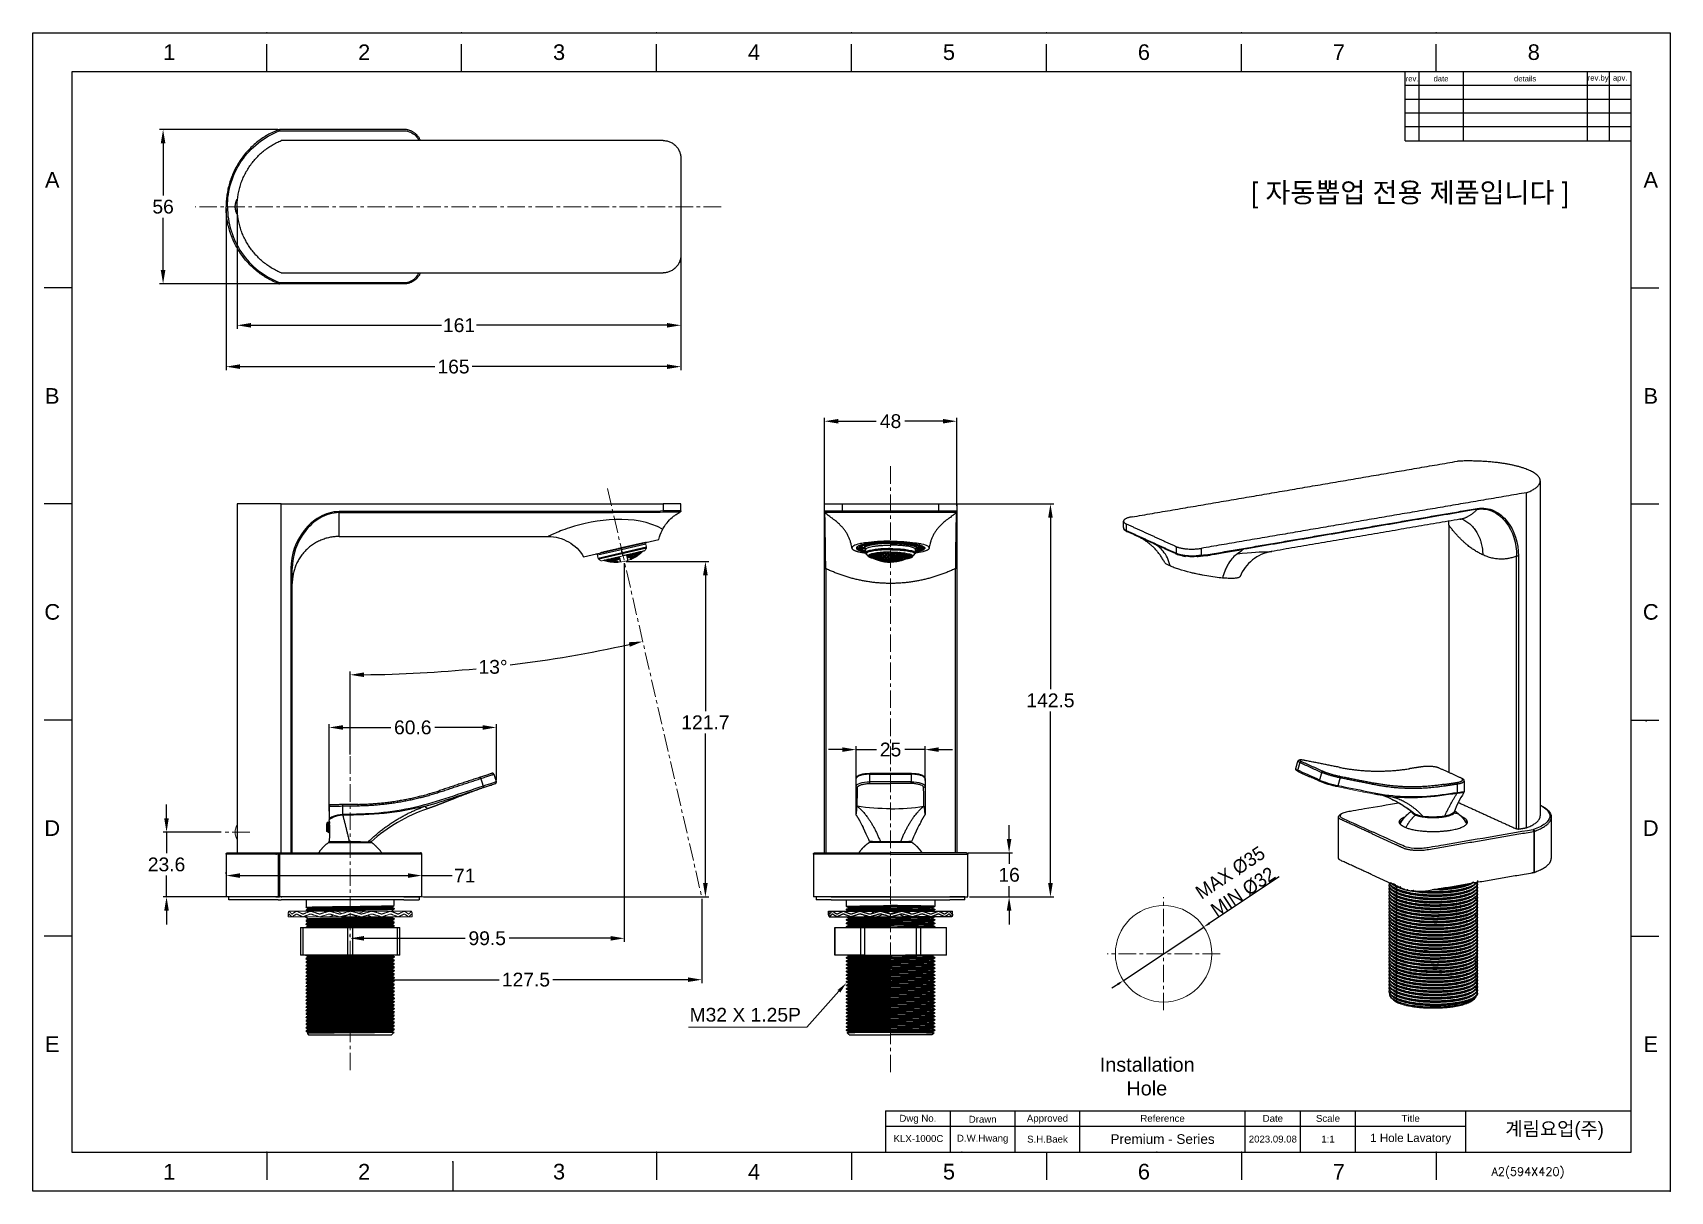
# Model space of a CAD drawing. Header units: millimetres. Extents: x 4812 to 5406, y -603 to -183.
import ezdxf

# ---------------------------------------------------------------- set-up
doc = ezdxf.new("R2010")
doc.units = ezdxf.units.MM
doc.header["$LTSCALE"] = 0.1
doc.linetypes.add('CENTERX2', pattern=[101.6, 63.5, -12.7, 12.7, -12.7])
doc.layers.get('0').update_dxf_attribs({"lineweight": 13})
for name, color, linetype, lineweight in [('CENTER', 1, 'CENTERX2', 15), ('DIM', 3, 'Continuous', 9), ('TEXT', 2, 'Continuous', 15)]:
    doc.layers.add(name, color=color, linetype=linetype, lineweight=lineweight)
doc.layers.add('FORM', color=7, linetype='Continuous')
doc.styles.add('ROMANS', font='romans')
doc.styles.get("Standard").update_dxf_attribs({"font": 'arial.ttf'})
doc.dimstyles.new('ISO-25', dxfattribs={"dimtxt": 2.5, "dimasz": 2.5, "dimexe": 1.25, "dimexo": 0.625, "dimtad": 1, "dimdec": 1, "dimtxsty": 'Standard', "dimcen": 2.5, "dimadec": 0, "dimazin": 0, "dimtfac": 1, "dimtdec": 1, "dimtmove": 0, "dimatfit": 3, "dimfxl": 1, "dimarcsym": 0})
doc.dimstyles.new('사본(2) ISO-25', dxfattribs={"dimtxt": 5, "dimasz": 5, "dimexe": 1.25, "dimexo": 0.625, "dimgap": 1.5, "dimtad": 1, "dimtih": 1, "dimtoh": 1, "dimdec": 1, "dimdsep": 46, "dimtxsty": 'Standard', "dimcen": 5, "dimclrd": 3, "dimclre": 3, "dimclrt": 4, "dimadec": 0, "dimazin": 0, "dimtfac": 1, "dimtdec": 1, "dimtmove": 0, "dimatfit": 3, "dimfxl": 1.25, "dimarcsym": 0})

msp = doc.modelspace()

# ---------------------------------------------------------------- texts
at = {"layer": 'DIM', "color": 4, "insert": (5091.06, -542.02, 0), "char_height": 5, "attachment_point": 9}
msp.add_mtext('M32 X 1.25P', dxfattribs=at)
at = {"layer": 'FORM', "char_height": 5.66, "attachment_point": 5}
for s, width, insert in [('1', 50.0086, (4861.9, -190.45)), ('2', 50.0086, (4932.62, -190.45)), ('3', 50.0086, (5003.34, -190.45)), ('4', 50.0086, (5074.06, -190.45)), ('5', 50.0086, (5144.78, -190.45)), ('6', 50.0086, (5215.5, -190.45)), ('7', 50.0086, (5286.22, -190.45)), ('8', 50.0086, (5356.94, -190.45)), ('A', 10.0017, (4819.47, -236.7)), ('A', 10.0017, (5399.37, -236.7)), ('B', 10.0017, (4819.47, -315.06)), ('B', 10.0017, (5399.37, -315.06)), ('C', 10.0017, (4819.47, -393.41)), ('C', 10.0017, (5399.37, -393.41)), ('D', 10.0017, (4819.47, -471.77)), ('D', 10.0017, (5399.37, -471.77)), ('E', 10.0017, (4819.47, -550.13)), ('E', 10.0017, (5399.37, -550.13)), ('1', 50.0086, (4861.9, -596.38)), ('2', 50.0086, (4932.62, -596.38)), ('3', 50.0086, (5003.34, -596.38)), ('4', 50.0086, (5074.06, -596.38)), ('5', 50.0086, (5144.78, -596.38)), ('6', 50.0086, (5215.5, -596.38)), ('7', 50.0086, (5286.22, -596.38))]:
    msp.add_mtext_dynamic_manual_height_columns(s, width=width, gutter_width=12.5, heights=[0], dxfattribs=dict(at, insert=insert))
at = {"layer": 'TEXT', "style": 'ROMANS'}
msp.add_text(' A2(594X420)', height=3.0005, dxfattribs=at).set_placement((5339.53, -597.82))
at = {"layer": 'TEXT', "attachment_point": 5}
for s, width, insert, char_height in [('rev.', 5.0009, (5312.78, -200.02), 2), ('date', 16.0027, (5323.28, -200.02), 2), ('details', 45.0077, (5353.79, -200.02), 2), ('rev.by', 8.0014, (5380.29, -200.02), 2), ('apv.', 8.0014, (5388.29, -200.02), 2), ('Dwg No.', 23.504, (5133.5, -577.37), 2.5), ('Drawn', 23.504, (5157, -577.37), 2.5), ('Approved', 23.504, (5180.51, -577.37), 2.5), ('Reference', 60.0103, (5222.27, -577.05), 2.5), ('Date', 20.0034, (5262.27, -577.05), 2.5), ('Scale', 20.0034, (5282.28, -577.05), 2.5), ('Title', 40.0069, (5312.28, -577.05), 2.5), ('KLX-1000C', 23.504, (5133.7, -584.36), 2.5), ('D.W.Hwang', 23.504, (5157, -584.58), 2.5), ('S.H.Baek', 23.504, (5180.51, -584.58), 2.5), ('Premium - Series', 60.0103, (5222.27, -584.55), 3.5006), ('2023.09.08', 20.0034, (5262.27, -584.55), 2.5), ('1:1', 20.0034, (5282.28, -584.55), 2.5), ('1 Hole Lavatory', 40.0069, (5312.28, -584.55), 3.0005)]:
    msp.add_mtext_dynamic_manual_height_columns(s, width=width, gutter_width=12.5, heights=[0], dxfattribs=dict(at, insert=insert, char_height=char_height))
at = {"layer": 'TEXT', "linetype": 'CENTERX2', "attachment_point": 5}
for s, width, insert, char_height in [('\\pi-21.64873,l28.86498,t28.86498;{\\fHYGothic-Medium|b0|i0|c129|p18; [ 자동뽑업 전용 제품입니다 ]}', 155.75, (5307.1, -242.37), 7.2162), ('{\\fHYGothic-Medium|b0|i0|c129|p18;계림요업(주)}', 60.0103, (5364.47, -581.56), 5.0009)]:
    msp.add_mtext_dynamic_manual_height_columns(s, width=width, gutter_width=12.5, heights=[0], dxfattribs=dict(at, insert=insert, char_height=char_height))
at = {"layer": 'TEXT', "insert": (5201.61, -554.96), "char_height": 5.1545, "width": 28.9912, "attachment_point": 1}
msp.add_mtext('\\pi-2.13333;Installation \\P\\pi7.52864;Hole', dxfattribs=at)

# ---------------------------------------------------------------- blocks, each defined once
blk = doc.blocks.new('*D7')
at = {"layer": 'Defpoints', "color": 0, "transparency": 16777216}
for p in [(5123.59, -354.24), (5151.59, -496.74), (5181.59, -496.74)]:
    blk.add_point(p, dxfattribs=at)
at = {"layer": 'DIM', "color": 3, "lineweight": -2, "transparency": 16777216}
for p, q in [((5124.21, -354.24), (5182.84, -354.24)), ((5181.59, -359.24), (5181.59, -421.44)), ((5181.59, -491.74), (5181.59, -429.54)), ((5152.21, -496.74), (5182.84, -496.74))]:
    blk.add_line(p, q, dxfattribs=at)
at = {"layer": 'DIM', "color": 3, "transparency": 16777216}
for points in [[(5180.75, -359.24), (5182.42, -359.24), (5181.59, -354.24)], [(5180.75, -491.74), (5182.42, -491.74), (5181.59, -496.74)]]:
    blk.add_solid(points, dxfattribs=at)
at = {"layer": 'DIM', "color": 4, "transparency": 16777216, "insert": (5181.59, -425.49), "char_height": 5, "attachment_point": 5}
blk.add_mtext('142.5', dxfattribs=at)
blk = doc.blocks.new('*D8')
at = {"layer": 'Defpoints', "color": 0, "transparency": 16777216}
for p in [(5151.09, -480.74), (5166.59, -480.74), (5151.59, -496.74)]:
    blk.add_point(p, dxfattribs=at)
at = {"layer": 'DIM', "color": 3, "lineweight": -2, "transparency": 16777216}
for p, q in [((5166.59, -475.74), (5166.59, -470.74)), ((5151.71, -480.74), (5167.84, -480.74)), ((5166.59, -480.74), (5166.59, -484.69)), ((5166.59, -496.74), (5166.59, -492.79)), ((5152.21, -496.74), (5167.84, -496.74)), ((5166.59, -501.74), (5166.59, -506.74))]:
    blk.add_line(p, q, dxfattribs=at)
at = {"layer": 'DIM', "color": 3, "transparency": 16777216}
for points in [[(5165.75, -475.74), (5167.42, -475.74), (5166.59, -480.74)], [(5165.75, -501.74), (5167.42, -501.74), (5166.59, -496.74)]]:
    blk.add_solid(points, dxfattribs=at)
at = {"layer": 'DIM', "color": 4, "transparency": 16777216, "insert": (5166.59, -488.74), "char_height": 5, "attachment_point": 5}
blk.add_mtext('16', dxfattribs=at)
blk = doc.blocks.new('*D9')
at = {"layer": 'Defpoints', "color": 0, "transparency": 16777216}
for p in [(5027, -375.09), (4953.54, -496.74), (5056.42, -496.74)]:
    blk.add_point(p, dxfattribs=at)
at = {"layer": 'DIM', "color": 3, "lineweight": -2, "transparency": 16777216}
for p, q in [((5027.63, -375.09), (5057.67, -375.09)), ((5056.42, -380.09), (5056.42, -429.39)), ((5056.42, -491.74), (5056.42, -437.41)), ((4954.16, -496.74), (5057.67, -496.74))]:
    blk.add_line(p, q, dxfattribs=at)
at = {"layer": 'DIM', "color": 3, "transparency": 16777216}
for points in [[(5055.58, -380.09), (5057.25, -380.09), (5056.42, -375.09)], [(5055.58, -491.74), (5057.25, -491.74), (5056.42, -496.74)]]:
    blk.add_solid(points, dxfattribs=at)
at = {"layer": 'DIM', "color": 4, "transparency": 16777216, "insert": (5056.42, -433.4), "char_height": 5, "attachment_point": 5}
blk.add_mtext('121.7', dxfattribs=at)
blk = doc.blocks.new('*D10')
at = {"layer": 'Defpoints', "color": 0, "transparency": 16777216}
for p in [(5020.9, -348.67), (4998.65, -410.8), (4927.54, -445.74), (5055.09, -496.74), (4927.54, -502.04)]:
    blk.add_point(p, dxfattribs=at)
at = {"layer": 'DIM', "color": 3, "lineweight": -2, "transparency": 16777216}
blk.add_line((4927.54, -445.11), (4927.54, -414.94), dxfattribs=at)
for start, end in [(277.06146, 282.39296), (270.60705, 275.55431)]:
    blk.add_arc((4927.54, 55.73), 471.92, start, end, dxfattribs=at)
at = {"layer": 'DIM', "color": 3, "transparency": 16777216}
for points in [[(5028.64, -404.38), (5029, -406.01), (5033.7, -404.1)], [(4932.54, -417), (4932.54, -415.33), (4927.54, -416.19)]]:
    blk.add_solid(points, dxfattribs=at)
at = {"layer": 'DIM', "color": 4, "transparency": 16777216, "insert": (4979.39, -413.34), "char_height": 5, "attachment_point": 5}
blk.add_mtext('13°', dxfattribs=at)
blk = doc.blocks.new('*D11')
at = {"layer": 'Defpoints', "color": 0, "transparency": 16777216}
for p in [(5027, -375.09), (4927.54, -511.74), (5027, -511.74)]:
    blk.add_point(p, dxfattribs=at)
at = {"layer": 'DIM', "color": 3, "lineweight": -2, "transparency": 16777216}
for p, q in [((5027, -375.71), (5027, -512.99)), ((4927.54, -511.12), (4927.54, -510.49)), ((4932.54, -511.74), (4969.26, -511.74)), ((5022, -511.74), (4985.28, -511.74))]:
    blk.add_line(p, q, dxfattribs=at)
at = {"layer": 'DIM', "color": 3, "transparency": 16777216}
for points in [[(4932.54, -510.91), (4932.54, -512.57), (4927.54, -511.74)], [(5022, -510.91), (5022, -512.57), (5027, -511.74)]]:
    blk.add_solid(points, dxfattribs=at)
at = {"layer": 'DIM', "color": 4, "transparency": 16777216, "insert": (4977.27, -511.74), "char_height": 5, "attachment_point": 5}
blk.add_mtext('99.5', dxfattribs=at)
blk = doc.blocks.new('*D13')
at = {"layer": 'Defpoints', "color": 0, "transparency": 16777216}
for p in [(4860.93, -473.19), (4881.44, -473.19), (4883.96, -496.74)]:
    blk.add_point(p, dxfattribs=at)
at = {"layer": 'DIM', "color": 3, "lineweight": -2, "transparency": 16777216}
for p, q in [((4860.93, -468.19), (4860.93, -463.19)), ((4880.81, -473.19), (4859.68, -473.19)), ((4860.93, -473.19), (4860.93, -478.19)), ((4860.93, -478.19), (4860.93, -480.91)), ((4860.93, -491.74), (4860.93, -489.02)), ((4860.93, -496.74), (4860.93, -491.74)), ((4883.34, -496.74), (4859.68, -496.74)), ((4860.93, -501.74), (4860.93, -506.74))]:
    blk.add_line(p, q, dxfattribs=at)
at = {"layer": 'DIM', "color": 3, "transparency": 16777216}
for points in [[(4860.09, -468.19), (4861.76, -468.19), (4860.93, -473.19)], [(4860.09, -501.74), (4861.76, -501.74), (4860.93, -496.74)]]:
    blk.add_solid(points, dxfattribs=at)
at = {"layer": 'DIM', "color": 4, "transparency": 16777216, "insert": (4860.93, -484.97), "char_height": 5, "attachment_point": 5}
blk.add_mtext('23.6', dxfattribs=at)
blk = doc.blocks.new('*D14')
at = {"layer": 'Defpoints', "color": 0, "transparency": 16777216}
for p in [(5136.09, -443.31), (5111.09, -455.18), (5136.09, -455.18)]:
    blk.add_point(p, dxfattribs=at)
at = {"layer": 'DIM', "color": 3, "lineweight": -2, "transparency": 16777216}
for p, q in [((5106.09, -443.31), (5101.09, -443.31)), ((5111.09, -454.55), (5111.09, -442.06)), ((5111.09, -443.31), (5116.09, -443.31)), ((5116.09, -443.31), (5118.44, -443.31)), ((5131.09, -443.31), (5128.73, -443.31)), ((5136.09, -443.31), (5131.09, -443.31)), ((5136.09, -454.55), (5136.09, -442.06)), ((5141.09, -443.31), (5146.09, -443.31))]:
    blk.add_line(p, q, dxfattribs=at)
at = {"layer": 'DIM', "color": 3, "transparency": 16777216}
for points in [[(5106.09, -442.48), (5106.09, -444.14), (5111.09, -443.31)], [(5141.09, -442.48), (5141.09, -444.14), (5136.09, -443.31)]]:
    blk.add_solid(points, dxfattribs=at)
at = {"layer": 'DIM', "color": 4, "transparency": 16777216, "insert": (5123.59, -443.31), "char_height": 5, "attachment_point": 5}
blk.add_mtext('25', dxfattribs=at)
blk = doc.blocks.new('*D15')
at = {"layer": 'Defpoints', "color": 0, "transparency": 16777216}
for p in [(5147.59, -324.24), (5099.59, -355.47), (5147.59, -355.5)]:
    blk.add_point(p, dxfattribs=at)
at = {"layer": 'DIM', "color": 3, "lineweight": -2, "transparency": 16777216}
for p, q in [((5099.59, -354.85), (5099.59, -322.99)), ((5104.59, -324.24), (5118.4, -324.24)), ((5142.59, -324.24), (5128.77, -324.24)), ((5147.59, -354.88), (5147.59, -322.99))]:
    blk.add_line(p, q, dxfattribs=at)
at = {"layer": 'DIM', "color": 3, "transparency": 16777216}
for points in [[(5104.59, -323.41), (5104.59, -325.07), (5099.59, -324.24)], [(5142.59, -323.41), (5142.59, -325.07), (5147.59, -324.24)]]:
    blk.add_solid(points, dxfattribs=at)
at = {"layer": 'DIM', "color": 4, "transparency": 16777216, "insert": (5123.59, -324.24), "char_height": 5, "attachment_point": 5}
blk.add_mtext('48', dxfattribs=at)
blk = doc.blocks.new('*D18')
at = {"layer": 'Defpoints', "color": 0, "transparency": 16777216}
for p in [(4859.68, -218.45), (4901.94, -218.45), (4901.94, -274.45)]:
    blk.add_point(p, dxfattribs=at)
at = {"layer": 'DIM', "color": 3, "lineweight": -2, "transparency": 16777216}
for p, q in [((4901.31, -218.45), (4858.43, -218.45)), ((4859.68, -223.45), (4859.68, -242.4)), ((4859.68, -269.45), (4859.68, -250.5)), ((4901.31, -274.45), (4858.43, -274.45))]:
    blk.add_line(p, q, dxfattribs=at)
at = {"layer": 'DIM', "color": 3, "transparency": 16777216}
for points in [[(4858.84, -223.45), (4860.51, -223.45), (4859.68, -218.45)], [(4858.84, -269.45), (4860.51, -269.45), (4859.68, -274.45)]]:
    blk.add_solid(points, dxfattribs=at)
at = {"layer": 'DIM', "color": 4, "transparency": 16777216, "insert": (4859.68, -246.45), "char_height": 5, "attachment_point": 5}
blk.add_mtext('56', dxfattribs=at)
blk = doc.blocks.new('*D19')
at = {"layer": 'Defpoints', "color": 0, "transparency": 16777216}
for p in [(4980.58, -435.28), (4980.58, -455.06), (4919.94, -466.29)]:
    blk.add_point(p, dxfattribs=at)
at = {"layer": 'DIM', "color": 3, "lineweight": -2, "transparency": 16777216}
for p, q in [((4919.94, -465.66), (4919.94, -434.03)), ((4924.94, -435.28), (4942.25, -435.28)), ((4975.58, -435.28), (4958.27, -435.28)), ((4980.58, -454.43), (4980.58, -434.03))]:
    blk.add_line(p, q, dxfattribs=at)
at = {"layer": 'DIM', "color": 3, "transparency": 16777216}
for points in [[(4924.94, -434.45), (4924.94, -436.12), (4919.94, -435.28)], [(4975.58, -434.45), (4975.58, -436.12), (4980.58, -435.28)]]:
    blk.add_solid(points, dxfattribs=at)
at = {"layer": 'DIM', "color": 4, "transparency": 16777216, "insert": (4950.26, -435.28), "char_height": 5, "attachment_point": 5}
blk.add_mtext('60.6', dxfattribs=at)
blk = doc.blocks.new('*D20')
at = {"layer": 'Defpoints', "color": 0, "transparency": 16777216}
for p in [(4886.54, -246.45), (5047.54, -246.45), (5047.54, -289.45)]:
    blk.add_point(p, dxfattribs=at)
at = {"layer": 'DIM', "color": 3, "lineweight": -2, "transparency": 16777216}
for p, q in [((4886.54, -247.08), (4886.54, -290.7)), ((5047.54, -247.08), (5047.54, -290.7)), ((4891.54, -289.45), (4960.73, -289.45)), ((5042.54, -289.45), (4973.35, -289.45))]:
    blk.add_line(p, q, dxfattribs=at)
at = {"layer": 'DIM', "color": 3, "transparency": 16777216}
for points in [[(4891.54, -288.62), (4891.54, -290.28), (4886.54, -289.45)], [(5042.54, -288.62), (5042.54, -290.28), (5047.54, -289.45)]]:
    blk.add_solid(points, dxfattribs=at)
at = {"layer": 'DIM', "color": 4, "transparency": 16777216, "insert": (4967.04, -289.45), "char_height": 5, "attachment_point": 5}
blk.add_mtext('161', dxfattribs=at)
blk = doc.blocks.new('*D21')
at = {"layer": 'Defpoints', "color": 0, "transparency": 16777216}
for p in [(4882.54, -246.45), (5047.54, -246.45), (5047.54, -304.45)]:
    blk.add_point(p, dxfattribs=at)
at = {"layer": 'DIM', "color": 3, "lineweight": -2, "transparency": 16777216}
for p, q in [((4882.54, -247.08), (4882.54, -305.7)), ((5047.54, -247.08), (5047.54, -305.7)), ((4887.54, -304.45), (4958.23, -304.45)), ((5042.54, -304.45), (4971.85, -304.45))]:
    blk.add_line(p, q, dxfattribs=at)
at = {"layer": 'DIM', "color": 3, "transparency": 16777216}
for points in [[(4887.54, -303.62), (4887.54, -305.28), (4882.54, -304.45)], [(5042.54, -303.62), (5042.54, -305.28), (5047.54, -304.45)]]:
    blk.add_solid(points, dxfattribs=at)
at = {"layer": 'DIM', "color": 4, "transparency": 16777216, "insert": (4965.04, -304.45), "char_height": 5, "attachment_point": 5}
blk.add_mtext('165', dxfattribs=at)
blk = doc.blocks.new('*D23')
at = {"layer": 'Defpoints', "color": 0, "transparency": 16777216}
for p in [(5237.21, -507.65), (5208.07, -527.04)]:
    blk.add_point(p, dxfattribs=at)
at = {"layer": 'DIM', "color": 0, "lineweight": -2, "transparency": 16777216}
for p, q in [((5264.58, -489.44), (5239.29, -506.27)), ((5208.07, -527.04), (5237.21, -507.65)), ((5205.99, -528.43), (5203.91, -529.81))]:
    blk.add_line(p, q, dxfattribs=at)
at = {"layer": 'DIM', "color": 0, "transparency": 16777216}
for points in [[(5239.06, -505.92), (5239.52, -506.61), (5237.21, -507.65)], [(5205.76, -528.08), (5206.22, -528.77), (5208.07, -527.04)]]:
    blk.add_solid(points, dxfattribs=at)
at = {"layer": 'DIM', "color": 4, "transparency": 16777216, "insert": (5249.16, -491.43), "char_height": 2.5, "attachment_point": 5, "rotation": 33.64357}
blk.add_mtext('{\\fMS PGothic|b0|i0|c129|p34;\\H2x;MAX %%C35\\PMIN %%C32}', dxfattribs=at)
blk = doc.blocks.new('*D24')
at = {"layer": 'Defpoints', "color": 0, "transparency": 16777216}
for p in [(4882.54, -488.99), (4953.54, -488.99), (4953.54, -493.17)]:
    blk.add_point(p, dxfattribs=at)
at = {"layer": 'DIM', "color": 3, "lineweight": -2, "transparency": 16777216}
for p, q in [((4882.54, -488.37), (4882.54, -487.74)), ((4887.54, -488.99), (4948.54, -488.99)), ((4953.54, -492.55), (4953.54, -487.74)), ((4953.54, -488.99), (4964.52, -488.99))]:
    blk.add_line(p, q, dxfattribs=at)
at = {"layer": 'DIM', "color": 3, "transparency": 16777216}
for points in [[(4887.54, -488.16), (4887.54, -489.82), (4882.54, -488.99)], [(4948.54, -488.16), (4948.54, -489.82), (4953.54, -488.99)]]:
    blk.add_solid(points, dxfattribs=at)
at = {"layer": 'DIM', "color": 4, "transparency": 16777216, "insert": (4969.1, -488.99), "char_height": 5, "attachment_point": 5}
blk.add_mtext('71', dxfattribs=at)
blk = doc.blocks.new('1')
at = {"lineweight": -3, "extrusion": (0, 1, 0)}
for p, q in [((4689.32, -468.9), (4689.3, -468.9)), ((4689.3, -468.9), (4689.3, -478.9)), ((4689.32, -468.9), (4698.6, -468.9)), ((4689.32, -478.9), (4689.32, -468.9)), ((4698.6, -468.9), (4698.6, -478.9)), ((4698.6, -468.9), (4700.27, -468.9)), ((4700.27, -468.9), (4718.82, -468.9)), ((4700.27, -478.9), (4700.27, -468.9)), ((4718.82, -468.9), (4718.82, -478.9)), ((4718.82, -468.9), (4720.5, -468.9)), ((4720.5, -478.9), (4720.5, -468.9)), ((4720.5, -468.9), (4729.77, -468.9)), ((4729.77, -468.9), (4729.77, -478.9)), ((4729.77, -468.9), (4729.8, -468.9)), ((4729.8, -478.9), (4729.8, -468.9)), ((4689.3, -478.9), (4689.32, -478.9)), ((4698.6, -478.9), (4689.32, -478.9)), ((4700.27, -478.9), (4698.6, -478.9)), ((4700.27, -478.9), (4718.82, -478.9)), ((4720.5, -478.9), (4718.82, -478.9)), ((4729.77, -478.9), (4720.5, -478.9)), ((4729.8, -478.9), (4729.77, -478.9))]:
    blk.add_line(p, q, dxfattribs=at)
blk = doc.blocks.new('*D69')
at = {"layer": 'Defpoints', "color": 0, "transparency": 16777216}
for p in [(5055.09, -496.74), (4927.54, -526.74), (4927.54, -526.74)]:
    blk.add_point(p, dxfattribs=at)
at = {"layer": 'DIM', "color": 3, "lineweight": -2, "transparency": 16777216}
for p, q in [((5055.09, -497.37), (5055.09, -527.99)), ((4927.54, -526.12), (4927.54, -525.49)), ((4932.54, -526.74), (4981.59, -526.74)), ((5050.09, -526.74), (5001.03, -526.74))]:
    blk.add_line(p, q, dxfattribs=at)
at = {"layer": 'DIM', "color": 3, "transparency": 16777216}
for points in [[(4932.54, -525.91), (4932.54, -527.57), (4927.54, -526.74)], [(5050.09, -525.91), (5050.09, -527.57), (5055.09, -526.74)]]:
    blk.add_solid(points, dxfattribs=at)
at = {"layer": 'DIM', "color": 4, "transparency": 16777216, "insert": (4991.31, -526.74), "char_height": 5, "attachment_point": 5}
blk.add_mtext('127.5', dxfattribs=at)

# ---------------------------------------------------------------- dimensions: what is measured, and where the dimension line sits
at = {"layer": 'DIM'}
for base, p1, p2, picture, middle in [((4859.68, -218.45), (4901.94, -274.45), (4901.94, -218.45), '*D18', (4859.68, -246.45)), ((5181.59, -496.74), (5123.59, -354.24), (5151.59, -496.74), '*D7', (5181.59, -425.49)), ((4860.92690238, -473.19089876), (4883.96490791, -496.74089876), (4881.43596777, -473.19089876), '*D13', (4860.92690238, -484.96589876))]:
    dim = msp.add_linear_dim(base=base, p1=p1, p2=p2, angle=90, dimstyle='사본(2) ISO-25', dxfattribs=at)
    dim.commit()
    dim.dimension.update_dxf_attribs({"geometry": picture, "text_midpoint": middle})
for base, p1, p2, picture, middle in [((5047.54, -304.45), (4882.54, -246.45), (5047.54, -246.45), '*D21', (4965.04, -304.45)), ((5047.54, -289.45), (4886.54, -246.45), (5047.54, -246.45), '*D20', (4967.04, -289.45)), ((5147.59, -324.24), (5099.59, -355.47), (5147.59, -355.5), '*D15', (5123.59, -324.24)), ((4980.58, -435.28), (4919.94, -466.29), (4980.58, -455.06), '*D19', (4950.26, -435.28)), ((4927.5398, -526.7409), (5055.0878, -496.7409), (4927.5398, -526.7409), '*D69', (4991.3138, -526.7409))]:
    dim = msp.add_linear_dim(base=base, p1=p1, p2=p2, dimstyle='사본(2) ISO-25', override={"dimtad": 0}, dxfattribs=at)
    dim.commit()
    dim.dimension.update_dxf_attribs({"geometry": picture, "text_midpoint": middle})
dim = msp.add_angular_dim_2l(base=(4998.65, -410.8), line1=((5020.9, -348.67), (5055.09, -496.74)), line2=((4927.54, -445.74), (4927.54, -502.04)), dimstyle='사본(2) ISO-25', override={"dimtad": 0}, dxfattribs=at)
dim.commit()
dim.dimension.update_dxf_attribs({"geometry": '*D10', "text_midpoint": (4979.39, -413.34), "dimtype": 162})
for base, p1, p2, picture, middle in [((5027, -511.74), (4927.54, -511.74), (5027, -375.09), '*D11', (4977.27, -511.74)), ((5136.09, -443.31), (5111.09, -455.18), (5136.09, -455.18), '*D14', (5123.59, -443.31)), ((4953.54, -488.99), (4882.54, -488.99), (4953.54, -493.17), '*D24', (4969.1, -488.99))]:
    dim = msp.add_linear_dim(base=base, p1=p1, p2=p2, dimstyle='사본(2) ISO-25', override={"dimtad": 0}, dxfattribs=at)
    dim.commit()
    dim.dimension.update_dxf_attribs({"geometry": picture, "text_midpoint": middle, "dimtype": 160})
for base, p1, p2, picture, middle in [((5056.4168, -496.7409), (5027.002, -375.088), (4953.5398, -496.7409), '*D9', (5056.4168, -433.4042)), ((5166.59, -480.74), (5151.59, -496.74), (5151.09, -480.74), '*D8', (5166.59, -488.74))]:
    dim = msp.add_linear_dim(base=base, p1=p1, p2=p2, angle=90, dimstyle='사본(2) ISO-25', override={"dimtad": 0}, dxfattribs=at)
    dim.commit()
    dim.dimension.update_dxf_attribs({"geometry": picture, "text_midpoint": middle, "dimtype": 160})
dim = msp.add_diameter_dim_2p(p1=(5208.07, -527.04), p2=(5237.21, -507.65), text='{\\fMS PGothic|b0|i0|c129|p34;\\H2x;MAX %%C35\\PMIN %%C32}', dimstyle='ISO-25', override={"dimclrt": 4}, dxfattribs=at)
dim.commit()
dim.dimension.update_dxf_attribs({"geometry": '*D23', "text_midpoint": (5249.16, -491.43)})

# ---------------------------------------------------------------- linework, layer by layer
at = {"lineweight": -3}
for p, q in [((4886.6, -243.77), (4886.68, -243.77)), ((4886.54, -354.24), (4886.54, -480.74)), ((5012.24, -373.37), (5039.52, -367.07)), ((5034.57, -368.21), (5025.99, -370.19)), ((5122.14, -368.6), (5122.14, -368.25)), ((5122.89, -368.48), (5122.89, -368.24)), ((5124.28, -368.48), (5124.28, -368.24)), ((5125.04, -368.6), (5125.04, -368.25)), ((5017.22, -372.73), (5025.99, -370.7)), ((5035.05, -369.94), (5017.51, -373.99)), ((5034.99, -370.32), (5017.73, -374.3)), ((5023.93, -374.01), (5024.05, -374.53)), ((5025.99, -370.7), (5034.76, -368.68)), ((5026.28, -371.96), (5025.99, -370.7)), ((5029.29, -372.77), (5029.41, -373.29)), ((5029.83, -372.86), (5029.93, -373.31)), ((5030.46, -372.51), (5030.56, -372.96)), ((5030.66, -373.38), (5030.7, -373.57)), ((5030.98, -372.51), (5031.07, -372.9)), ((5031.15, -373.23), (5031.17, -373.36)), ((5031.7, -372.54), (5031.75, -372.8)), ((5031.71, -371.86), (5031.73, -371.95)), ((5033.24, -371.65), (5033.27, -371.78)), ((5112.65, -369.98), (5114.2, -369.98)), ((5114.2, -370.49), (5112.75, -370.49)), ((5114.21, -369.97), (5114.21, -369.22)), ((5116.01, -369.24), (5114.9, -369.05)), ((5116.59, -372.4), (5116.59, -372.91)), ((5116.69, -372.59), (5116.59, -372.58)), ((5116.69, -372.59), (5116.69, -372.85)), ((5116.8, -372.43), (5116.8, -372.98)), ((5116.8, -372.98), (5116.8, -373.47)), ((5116.87, -368.71), (5117.97, -368.91)), ((5117.39, -372.88), (5117.39, -373.22)), ((5117.39, -373.18), (5117.39, -373.76)), ((5117.53, -372.59), (5117.53, -372.18)), ((5117.88, -373.54), (5117.88, -374.15)), ((5118.58, -372.03), (5118.58, -372.33)), ((5118.58, -372.71), (5118.58, -372.33)), ((5118.58, -373.4), (5118.58, -372.73)), ((5118.58, -373.74), (5118.58, -373.4)), ((5118.69, -372.84), (5118.69, -373.47)), ((5118.96, -373.5), (5118.96, -372.4)), ((5119.14, -371.93), (5119.14, -372.27)), ((5119.28, -372.42), (5119.28, -373.12)), ((5120.09, -371.84), (5120.09, -372.74)), ((5120.09, -373.3), (5120.09, -373.91)), ((5120.19, -373.45), (5120.19, -373.24)), ((5120.19, -374), (5120.19, -374.23)), ((5120.79, -371.79), (5120.79, -372.14)), ((5121.38, -372.01), (5121.38, -371.76)), ((5121.38, -374.4), (5121.38, -374.16)), ((5122.51, -372.28), (5122.51, -372.43)), ((5122.89, -373.74), (5122.89, -374.34)), ((5122.99, -372.36), (5122.99, -372.2)), ((5122.99, -373.77), (5122.99, -373.66)), ((5123.39, -374.24), (5123.39, -373.78)), ((5123.79, -374.24), (5123.79, -373.78)), ((5124.18, -372.36), (5124.18, -372.2)), ((5124.18, -373.77), (5124.18, -373.66)), ((5124.29, -373.74), (5124.29, -374.34)), ((5124.66, -372.28), (5124.66, -372.43)), ((5125.79, -372.01), (5125.79, -371.76)), ((5125.79, -374.4), (5125.79, -374.16)), ((5126.39, -371.79), (5126.39, -372.14)), ((5126.98, -373.45), (5126.98, -373.24)), ((5126.98, -374), (5126.98, -374.23)), ((5127.09, -371.84), (5127.09, -372.74)), ((5127.09, -373.3), (5127.09, -373.91)), ((5127.89, -372.42), (5127.89, -373.12)), ((5128.03, -371.93), (5128.03, -372.27)), ((5128.21, -373.5), (5128.21, -372.4)), ((5128.49, -372.84), (5128.49, -373.47)), ((5128.59, -372.03), (5128.59, -372.33)), ((5128.59, -372.71), (5128.59, -372.33)), ((5128.59, -373.4), (5128.59, -372.73)), ((5128.59, -373.74), (5128.59, -373.4)), ((5130.31, -368.71), (5129.2, -368.91)), ((5129.29, -373.54), (5129.29, -374.15)), ((5129.64, -372.59), (5129.64, -372.18)), ((5129.78, -372.88), (5129.78, -373.22)), ((5129.78, -373.18), (5129.78, -373.76)), ((5130.38, -372.43), (5130.38, -372.98)), ((5130.38, -372.98), (5130.38, -373.47)), ((5130.48, -372.59), (5130.59, -372.58)), ((5130.48, -372.59), (5130.48, -372.85)), ((5130.59, -372.4), (5130.59, -372.91)), ((5131.16, -369.24), (5132.27, -369.05)), ((5132.96, -369.97), (5132.96, -369.22)), ((5134.52, -369.98), (5132.97, -369.98)), ((5132.97, -370.49), (5134.43, -370.49)), ((5019.88, -374.73), (5019.91, -374.86)), ((5021.36, -374.25), (5021.38, -374.33)), ((5021.67, -374.86), (5021.73, -375.11)), ((5022.3, -374.51), (5022.39, -374.9)), ((5022.46, -375.24), (5022.49, -375.36)), ((5022.77, -374.28), (5022.87, -374.74)), ((5022.97, -375.16), (5023.01, -375.34)), ((5023.48, -374.32), (5023.59, -374.77)), ((5122.78, -374.55), (5122.78, -374.31)), ((5122.99, -374.32), (5122.99, -374.56)), ((5124.18, -374.32), (5124.18, -374.56)), ((5124.39, -374.55), (5124.39, -374.31)), ((5131.01, -476.77), (5119.91, -476.77)), ((5101.09, -501.92), (5146.09, -501.92)), ((5101.09, -501.93), (5101.09, -501.92)), ((5101.09, -502.92), (5101.09, -501.93)), ((5101.09, -502.92), (5101.09, -502.94)), ((5101.4, -503.92), (5133.49, -503.92)), ((5112.51, -501.92), (5116.08, -501.92)), ((5116.07, -503.92), (5118.5, -503.92)), ((5119.87, -501.92), (5121.07, -501.92)), ((5123.44, -502.85), (5123.34, -502.8)), ((5126.36, -501.92), (5127.69, -501.92)), ((5131.46, -503.92), (5128.93, -503.92)), ((5145.78, -503.92), (5133.49, -503.92)), ((5146.09, -501.93), (5146.09, -501.92)), ((5146.09, -502.94), (5146.09, -501.93))]:
    msp.add_line(p, q, dxfattribs=at)
for p, q in [((5025.42, -374.02), (5025.27, -373.35)), ((5027.95, -373.44), (5027.8, -372.76)), ((5031.9, -372.71), (5031.93, -372.83)), ((5021.56, -375.1), (5021.58, -375.22)), ((4953.54, -496.74), (4957.56, -496.74))]:
    msp.add_line(p, q)
at = {"lineweight": -3, "extrusion": (0, 1, 0)}
for p, q in [((4883.54, -497.74), (4883.54, -496.74)), ((4901, -496.74), (4883.54, -496.74)), ((4901.39, -497.74), (4883.54, -497.74)), ((4901, -496.74), (4901.56, -496.74)), ((4901.39, -497.74), (4902.54, -497.74)), ((4901.56, -496.74), (4901.94, -496.74)), ((4947.04, -496.74), (4901.94, -496.74)), ((4947.04, -497.74), (4902.54, -497.74)), ((4947.04, -496.74), (4952.54, -496.74)), ((4947.04, -497.74), (4952.54, -497.74)), ((4952.54, -496.74), (4952.54, -497.74)), ((5102.09, -496.74), (5096.59, -496.74)), ((5096.59, -496.74), (5096.59, -497.74)), ((5102.09, -497.74), (5096.59, -497.74)), ((5102.09, -496.74), (5145.09, -496.74)), ((5102.09, -497.74), (5145.09, -497.74)), ((5150.59, -496.74), (5145.09, -496.74)), ((5150.59, -497.74), (5145.09, -497.74)), ((5150.59, -497.74), (5150.59, -496.74)), ((4909.54, -507.84), (4909.54, -517.84)), ((4909.54, -507.84), (4910.51, -507.84)), ((4910.51, -507.84), (4926.57, -507.84)), ((4910.51, -517.84), (4910.51, -507.84)), ((4926.57, -507.84), (4926.57, -517.84)), ((4926.57, -507.84), (4927.54, -507.84)), ((4927.54, -507.84), (4928.51, -507.84)), ((4928.51, -507.84), (4944.57, -507.84)), ((4928.51, -517.84), (4928.51, -507.84)), ((4944.57, -507.84), (4945.54, -507.84)), ((4944.57, -507.84), (4944.57, -517.84)), ((4945.54, -517.84), (4945.54, -507.84)), ((4910.51, -517.84), (4909.54, -517.84)), ((4926.57, -517.84), (4910.51, -517.84)), ((4927.54, -517.84), (4926.57, -517.84)), ((4928.51, -517.84), (4927.54, -517.84)), ((4944.57, -517.84), (4928.51, -517.84)), ((4945.54, -517.84), (4944.57, -517.84))]:
    msp.add_line(p, q, dxfattribs=at)
at = {"color": 7, "linetype": 'Continuous'}
for p, q in [((4905.04, -503.92), (4905.04, -502.94)), ((4905.05, -503.92), (4905.04, -503.94)), ((4905.04, -503.94), (4923.83, -503.94)), ((4905.35, -501.94), (4937.45, -501.94)), ((4916.46, -503.94), (4920.03, -503.94)), ((4920.03, -501.94), (4922.45, -501.94)), ((4923.83, -503.94), (4935.28, -503.94)), ((4927.11, -503.09), (4927.24, -503.03)), ((4931.64, -503.94), (4930.32, -503.94)), ((4932.88, -501.94), (4935.42, -501.94)), ((4938.96, -503.94), (4935.28, -503.94)), ((4937.45, -501.94), (4949.73, -501.94)), ((4950.04, -503.94), (4939.31, -503.94)), ((4950.04, -503.92), (4950.04, -502.9)), ((4950.04, -503.94), (4950.04, -503.92))]:
    msp.add_line(p, q, dxfattribs=at)
at = {"lineweight": -3}
for points in [[(5117.29, -372.23), (5117.29, -372.85)], [(5118.05, -368.91), (5118.05, -368.49)], [(5129.12, -368.91), (5129.12, -368.49)], [(5129.89, -372.23), (5129.89, -372.85)]]:
    msp.add_lwpolyline(points, dxfattribs=at)
msp.add_lwpolyline([(5322.64, -450.02), (5330.67, -453.62)])
msp.add_circle((5222.64, -517.35), 17.5)
at = {"extrusion": (0, 0, -1)}
for centre, radius, start, end in [((-5023.84, -361.4), 14.05, 225.3835, 256.99999), ((-4891.59, -473.24), 5.75, 331.43781, 28.56219)]:
    msp.add_arc(centre, radius, start, end, dxfattribs=at)
for centre, radius, start, end in [((5023.84, -361.4), 14.05, 251.38353, 283.00001), ((5393.13, 42.59), 510.77, 257.83276, 259.39925)]:
    msp.add_arc(centre, radius, start, end)
at = {"lineweight": -3}
msp.add_arc((5135.35, -502.76), 0.835, 90.08207, 99.66075, dxfattribs=at)
for points, weights, degree, knots in [([(4901.56, -218.53), (4901.28, -218.64), (4901, -218.76), (4882.54, -226.45), (4882.54, -246.45)], [1, 1, 1, 0.832050294338, 1], 2, [0, 0, 0, 0.6, 0.6, 40.6, 40.6, 40.6]), ([(4953.04, -222.45), (4951.37, -218.45), (4947.04, -218.45), (4924.49, -218.45), (4901.94, -218.45)], [0.886957035849, 0.783611624891, 1, 1, 1], 2, [24.89565, 24.89565, 24.89565, 34.5, 34.5, 79.6, 79.6, 79.6]), ([(4902.54, -270.45), (4886.54, -263.78), (4886.54, -246.45), (4886.54, -229.12), (4902.54, -222.45)], [1, 0.832050294338, 1, 0.832050294338, 1], 2, [-61.152271, -61.152271, -61.152271, -30.576135, -30.576135, 0, 0, 0]), ([(4901.56, -274.37), (4901.28, -274.26), (4901, -274.14), (4882.54, -266.45), (4882.54, -246.45)], [1, 1, 1, 0.832050294338, 1], 2, [0, 0, 0, 0.6, 0.6, 40.6, 40.6, 40.6]), ([(4953.04, -270.46), (4951.36, -274.45), (4947.04, -274.45), (4924.49, -274.45), (4901.94, -274.45)], [0.886651165043, 0.783932583021, 1, 1, 1], 2, [24.909896, 24.909896, 24.909896, 34.5, 34.5, 79.6, 79.6, 79.6]), ([(5359.28, -345.9), (5359.28, -342.56), (5350.19, -340.39), (5341.1, -338.22), (5329.27, -338.73)], [1, 0.90836068468, 1, 0.90836068468, 1], 2, [-44.870712, -44.870712, -44.870712, -22.435356, -22.435356, 0, 0, 0]), ([(5123.59, -368.24), (5118.21, -368.24), (5114.77, -368.95), (5111.32, -369.67), (5112.27, -370.59)], [1, 0.906019842421, 1, 0.906019842421, 1], 2, [0, 0, 0, 10.051276, 10.051276, 20.102552, 20.102552, 20.102552]), ([(5123.59, -368.24), (5128.96, -368.24), (5132.41, -368.95), (5135.85, -369.67), (5134.91, -370.59)], [1, 0.906019842421, 1, 0.906019842421, 1], 2, [0, 0, 0, 10.051276, 10.051276, 20.102552, 20.102552, 20.102552]), ([(5114.59, -370.73), (5114.59, -370.71), (5114.56, -370.41), (5114.21, -370.23), (5114.09, -370.23)], [1, 0.988127743512, 0.804221324853, 0.90857366788, 1], 2, [1.5610228, 1.5610228, 1.5610228, 1.6113951, 2.1110332, 2.3561945, 2.3561945, 2.3561945]), ([(5117.7, -374.07), (5116.06, -373.77), (5115.5, -373.23), (5115.5, -373.11)], [1.11667417831, 1.0132234406, 0.996180830414, 1.00032020572], 2, [-6.313554, -6.313554, -6.313554, -1.452047, 0.00008, 0.00008, 0.00008]), ([(5129.47, -374.07), (5131.11, -373.77), (5131.67, -373.23), (5131.67, -373.11)], [1.11667417831, 1.0132234406, 0.996180830414, 1.00032020572], 2, [-6.313554, -6.313554, -6.313554, -1.452047, 0.00008, 0.00008, 0.00008]), ([(5132.59, -370.73), (5132.59, -370.71), (5132.61, -370.41), (5132.96, -370.23), (5133.09, -370.23)], [1, 0.988127743512, 0.804221324853, 0.90857366788, 1], 2, [1.5610228, 1.5610228, 1.5610228, 1.6113951, 2.1110332, 2.3561945, 2.3561945, 2.3561945]), ([(4975.99, -457.08), (4972.65, -458.25), (4969.33, -459.49), (4964.83, -461.24), (4963.61, -461.72), (4962.1, -462.32), (4961.8, -462.44), (4961.35, -462.62), (4961.19, -462.68), (4960.89, -462.8), (4960.74, -462.86), (4959.97, -463.16), (4959.36, -463.4), (4957.7, -464.02), (4956.66, -464.39), (4955.61, -464.75)], [0.998941948158, 0.997489056579, 0.994630549862, 0.989575354084, 0.988102306291, 0.986154767143, 0.985759947842, 0.98516041562, 0.984959354334, 0.984554907994, 0.98435152294, 0.983329064887, 0.982493393543, 0.98021169232, 0.978739617782, 0.97724427127], 3, [4.517345, 4.517345, 4.517345, 4.517345, 15.15368, 15.15368, 19.067297, 19.067297, 20.045701, 20.045701, 20.534904, 20.534904, 21.024106, 21.024106, 22.980914, 22.980914, 26.277891, 26.277891, 26.277891, 26.277891]), ([(5298.33, -473.83), (5292.71, -471.27), (5287.09, -468.72), (5286.09, -468.26), (5286.14, -467.73)], [1, 1, 1, 0.891130591616, 0.863195444052], 2, [0, 0, 0, 21.5, 21.5, 26.332144, 26.332144, 26.332144]), ([(5328.2, -465.92), (5328.2, -467.55), (5322.59, -467.99), (5316.98, -468.43), (5313.93, -467.04)], [1, 0.797322570358, 1, 0.797322570358, 1], 2, [4.233394, 4.233394, 4.233394, 14.211829, 14.211829, 24.190263, 24.190263, 24.190263]), ([(5357.24, -472.9), (5357.42, -472.83), (5357.59, -472.76), (5363.22, -470.59), (5363.28, -467.91)], [1, 1, 1, 0.911643298726, 0.91625379414], 2, [0, 0, 0, 0.6, 0.6, 21.64361, 21.64361, 21.64361]), ([(4919.04, -472.94), (4919.04, -473.02), (4919.04, -471.52), (4919.04, -470.68), (4919.04, -470.2)], [1, 0.707106784228, 1, 0.811035483196, 0.865897635554], 2, [0, 0, 0, 2.356194, 2.356194, 3.876329, 3.876329, 3.876329]), ([(4919.09, -470.2), (4919.15, -470.7), (4919.2, -471.52), (4919.26, -472.42), (4919.32, -472.82), (4919.34, -472.99), (4919.37, -472.99)], [0.983452392947, 0.874885095532, 1, 0.866025403784, 1, 0.939759213307, 0.933692165276], 2, [-59.862632, -59.862632, -59.862632, -58.204388, -58.204388, -56.410905, -56.410905, -55.604452, -55.604452, -55.604452]), ([(4919.13, -469.89), (4919.17, -469.89), (4919.2, -470.14), (4919.25, -470.63), (4919.31, -471.52), (4919.37, -472.42), (4919.43, -472.82), (4919.45, -472.94), (4919.47, -472.98)], [0.94816992924, 0.933431170503, 1, 0.866025403784, 1, 0.866025403784, 1, 0.955751548451, 0.940731406145], 2, [0.616318, 0.616318, 0.616318, 1.583157, 1.583157, 3.376741, 3.376741, 5.170325, 5.170325, 5.762701, 5.762701, 5.762701]), ([(4919.61, -470.92), (4919.62, -471.23), (4919.64, -471.55), (4919.7, -472.7), (4919.76, -473.22), (4919.78, -473.44), (4919.81, -473.44)], [0.955234853576, 0.965020689522, 1, 0.866025403784, 1, 0.969460713933, 0.993663676582], 2, [-4.072597, -4.072597, -4.072597, -3.385737, -3.385737, -1.073391, -1.073391, -0.111354, -0.111354, -0.111354]), ([(4919.73, -469.9), (4919.76, -469.95), (4919.78, -470.14), (4919.84, -470.63), (4919.9, -471.52), (4919.96, -472.42), (4920.02, -472.82), (4920.04, -472.99), (4920.07, -472.99)], [0.934344397636, 0.942457631737, 1, 0.866025403784, 1, 0.866025403784, 1, 0.939757436232, 0.933691807373], 2, [-50.007117, -50.007117, -50.007117, -49.236789, -49.236789, -47.443252, -47.443252, -45.649769, -45.649769, -44.843293, -44.843293, -44.843293]), ([(4920.08, -469.45), (4920.06, -469.49), (4920.04, -469.66), (4919.98, -470.18), (4919.92, -471.33), (4919.86, -472.49), (4919.81, -473.12), (4919.78, -473.37), (4919.75, -473.43)], [0.985174147449, 0.976825080391, 1, 0.866025403784, 1, 0.866025403784, 1, 0.969903383288, 0.992973504834], 2, [-6.428131, -6.428131, -6.428131, -5.698083, -5.698083, -3.385737, -3.385737, -1.073391, -1.073391, -0.125299, -0.125299, -0.125299]), ([(4919.83, -469.89), (4919.87, -469.89), (4919.9, -470.14), (4919.92, -470.37), (4919.95, -470.75)], [0.933690113943, 0.926276382201, 1, 0.932314259818, 0.933019984188], 2, [11.357688, 11.357688, 11.357688, 12.344662, 12.344662, 13.250805, 13.250805, 13.250805]), ([(5298.33, -473.83), (5303.94, -476.39), (5309.56, -478.95), (5312.96, -480.49), (5318.5, -479.55), (5337.73, -476.26), (5356.95, -472.97)], [1, 1, 1, 0.707106781187, 1, 1, 1], 2, [0, 0, 0, 21.5, 21.5, 34.5, 34.5, 79.6, 79.6, 79.6]), ([(4919.84, -476.95), (4919.84, -476.95), (4927.54, -476.95), (4935.24, -476.95), (4935.24, -476.95)], [1, 0.707106781187, 1, 0.707106781187, 1], 2, [0, 0, 0, 12.095132, 12.095132, 24.190263, 24.190263, 24.190263]), ([(4953.54, -481.24), (4953.54, -481.03), (4953.39, -480.89), (4953.25, -480.74), (4953.05, -480.74)], [1, 0.853553390593, 0.853553390593, 0.853553390593, 0.994441975462], 2, [0, 0, 0, 0.4142136, 0.4142136, 0.8204909, 0.8204909, 0.8204909]), ([(5112.15, -480.71), (5112.9, -479.58), (5113.86, -478.62), (5114.8, -477.69), (5115.89, -476.95)], [0.861929291229, 0.853553390593, 0.853553390593, 0.853553390593, 0.861386608657], 2, [30.098491, 30.098491, 30.098491, 32.822654, 32.822654, 35.457089, 35.457089, 35.457089]), ([(5135.05, -480.74), (5134.28, -479.59), (5133.31, -478.62), (5132.38, -477.69), (5131.29, -476.95)], [0.862125823248, 0.853553390593, 0.853553390593, 0.853553390593, 0.861386608657], 2, [30.066716, 30.066716, 30.066716, 32.822654, 32.822654, 35.457089, 35.457089, 35.457089]), ([(4901.56, -481.24), (4901.28, -481.24), (4901, -481.24), (4882.54, -481.24), (4882.54, -481.24)], [1, 1, 1, 0.832050294338, 1], 2, [0, 0, 0, 0.6, 0.6, 40.6, 40.6, 40.6]), ([(4953.54, -481.24), (4953.54, -481.24), (4947.04, -481.24), (4924.49, -481.24), (4901.94, -481.24)], [1, 0.707106781187, 1, 1, 1], 2, [21.5, 21.5, 21.5, 34.5, 34.5, 79.6, 79.6, 79.6]), ([(5123.59, -481.24), (5112.84, -481.24), (5102.09, -481.24), (5095.59, -481.24), (5095.59, -481.24)], [1, 1, 1, 0.707106781187, 1], 2, [0, 0, 0, 21.5, 21.5, 34.5, 34.5, 34.5]), ([(5123.59, -481.24), (5134.34, -481.24), (5145.09, -481.24), (5151.59, -481.24), (5151.59, -481.24)], [1, 1, 1, 0.707106781187, 1], 2, [0, 0, 0, 21.5, 21.5, 34.5, 34.5, 34.5]), ([(5298.33, -488.72), (5292.71, -486.16), (5287.09, -483.6), (5286.13, -483.17), (5286.13, -482.65)], [1, 1, 1, 0.895396915091, 0.865509150781], 2, [-79.6, -79.6, -79.6, -58.1, -58.1, -53.457215, -53.457215, -53.457215]), ([(5357.24, -487.78), (5357.42, -487.71), (5357.59, -487.65), (5363.28, -485.45), (5363.28, -482.74)], [1, 1, 1, 0.910725564071, 0.916359599449], 2, [-40.6, -40.6, -40.6, -40, -40, -18.737817, -18.737817, -18.737817]), ([(5298.33, -488.72), (5303.94, -491.27), (5309.56, -493.83), (5312.96, -495.38), (5318.5, -494.43), (5337.38, -491.2), (5356.27, -487.97), (5356.61, -487.91), (5356.95, -487.86)], [1, 1, 1, 0.707106781187, 1, 1, 1, 1, 1], 2, [-79.6, -79.6, -79.6, -58.1, -58.1, -45.1, -45.1, -0.8, -0.8, 0, 0, 0]), ([(5305.14, -491.63), (5305.03, -491.73), (5304.94, -491.84), (5304.59, -492.22), (5304.52, -492.61)], [0.990837123838, 0.995103604758, 1, 0.98206816816, 0.972584802383], 2, [-14.108422, -14.108422, -14.108422, -13.255755, -13.255755, -10.133074, -10.133074, -10.133074]), ([(5306.85, -493.64), (5310.32, -495.29), (5316.76, -495.8), (5323.2, -496.3), (5328.86, -495.41), (5334.51, -494.52), (5336.05, -492.8), (5336.5, -492.31), (5336.5, -491.8)], [1, 0.923879532511, 1, 0.923879532511, 1, 0.923879532511, 1, 0.976999908643, 0.967898949015], 2, [-53.02302, -53.02302, -53.02302, -39.767265, -39.767265, -26.51151, -26.51151, -13.255755, -13.255755, -9.250478, -9.250478, -9.250478]), ([(5306.85, -494.84), (5310.32, -496.49), (5316.76, -497), (5323.2, -497.5), (5328.86, -496.61), (5334.51, -495.72), (5336.05, -494), (5336.5, -493.51), (5336.5, -493)], [1, 0.923879532511, 1, 0.923879532511, 1, 0.923879532511, 1, 0.976999908643, 0.967898949015], 2, [-53.02302, -53.02302, -53.02302, -39.767265, -39.767265, -26.51151, -26.51151, -13.255755, -13.255755, -9.250478, -9.250478, -9.250478]), ([(5335.23, -492.51), (5333.61, -494.05), (5328.49, -494.86), (5323.09, -495.71), (5316.92, -495.22), (5310.76, -494.73), (5307.45, -493.15)], [0.993062179729, 0.927522817938, 1, 0.923879532511, 1, 0.923879532609, 0.999999999902], 2, [-37.420999, -37.420999, -37.420999, -25.351796, -25.351796, -12.675898, -12.675898, 0, 0, 0]), ([(5334.5, -492.89), (5332.45, -493.87), (5328.86, -494.43), (5323.2, -495.33), (5316.76, -494.82), (5316.09, -494.77), (5315.44, -494.7)], [0.965590945299, 0.950151436101, 1, 0.923879532511, 1, 0.991506127706, 0.984907826182], 2, [-35.192228, -35.192228, -35.192228, -26.51151, -26.51151, -13.255755, -13.255755, -11.776617, -11.776617, -11.776617]), ([(5317.02, -494.62), (5323.34, -495.08), (5328.86, -494.21), (5334.51, -493.32), (5336.05, -491.6), (5336.14, -491.5), (5336.22, -491.4)], [0.996723564454, 0.925554611454, 1, 0.923879532511, 1, 0.995227280011, 0.99105305493], 2, [-39.475563, -39.475563, -39.475563, -26.51151, -26.51151, -13.255755, -13.255755, -12.424625, -12.424625, -12.424625]), ([(5334.85, -491.62), (5333.01, -492.95), (5328.49, -493.66), (5324.59, -494.27), (5320.01, -494.17)], [0.980351228872, 0.93546818582, 1, 0.943830855128, 0.97055591571], 2, [-36.097903, -36.097903, -36.097903, -25.351796, -25.351796, -15.998276, -15.998276, -15.998276]), ([(5333.89, -491.98), (5331.94, -492.91), (5328.49, -493.46), (5325.1, -493.99), (5321.13, -493.98)], [0.965651466006, 0.950054137956, 1, 0.950884418971, 0.965151010422], 2, [17.034603, 17.034603, 17.034603, 25.351796, 25.351796, 33.530728, 33.530728, 33.530728]), ([(5334.5, -491.69), (5332.45, -492.67), (5328.86, -493.23), (5325.85, -493.71), (5322.35, -493.78)], [0.965590945299, 0.950151436101, 1, 0.958020139751, 0.962343428305], 2, [-35.192228, -35.192228, -35.192228, -26.51151, -26.51151, -19.201062, -19.201062, -19.201062]), ([(5323.93, -493.5), (5326.56, -493.37), (5328.86, -493.01), (5331.7, -492.56), (5333.61, -491.84)], [0.962790605854, 0.967630386079, 1, 0.960178196629, 0.962021298271], 2, [-32.148413, -32.148413, -32.148413, -26.51151, -26.51151, -19.576869, -19.576869, -19.576869]), ([(5336.5, -490.82), (5336.5, -491.33), (5336.05, -491.82), (5335.55, -492.38), (5334.5, -492.89)], [0.967898949017, 0.976999908646, 1, 0.97372809641, 0.965590945299], 2, [-43.772542, -43.772542, -43.772542, -39.767265, -39.767265, -35.192228, -35.192228, -35.192228]), ([(5336.5, -492.02), (5336.5, -492.53), (5336.05, -493.02), (5335.55, -493.58), (5334.5, -494.09)], [0.967898949015, 0.976999908643, 1, 0.973728096415, 0.965590945302], 2, [-43.772542, -43.772542, -43.772542, -39.767265, -39.767265, -35.192228, -35.192228, -35.192228]), ([(5335.7, -491.65), (5335.6, -491.91), (5335.37, -492.16), (5335.1, -492.47), (5334.66, -492.75)], [0.979130248218, 0.987518541865, 1, 0.985062710832, 0.975987776824], 2, [10.597434, 10.597434, 10.597434, 12.675898, 12.675898, 15.163318, 15.163318, 15.163318]), ([(4901.56, -496.74), (4901.28, -496.74), (4901, -496.74), (4882.54, -496.74), (4882.54, -496.74)], [1, 1, 1, 0.832050294338, 1], 2, [-40.6, -40.6, -40.6, -40, -40, 0, 0, 0]), ([(5123.59, -496.74), (5112.84, -496.74), (5102.09, -496.74), (5095.59, -496.74), (5095.59, -496.74)], [1, 1, 1, 0.707106781187, 1], 2, [-79.6, -79.6, -79.6, -58.1, -58.1, -45.1, -45.1, -45.1]), ([(5123.59, -496.74), (5134.34, -496.74), (5145.09, -496.74), (5151.59, -496.74), (5151.59, -496.74)], [1, 1, 1, 0.707106781187, 1], 2, [-79.6, -79.6, -79.6, -58.1, -58.1, -45.1, -45.1, -45.1]), ([(5334.5, -494.09), (5332.45, -495.07), (5328.86, -495.63), (5323.2, -496.53), (5316.76, -496.02), (5310.32, -495.51), (5306.85, -493.86)], [0.965590945302, 0.950151436096, 1, 0.923879532511, 1, 0.923879532511, 1], 2, [-35.192228, -35.192228, -35.192228, -26.51151, -26.51151, -13.255755, -13.255755, 0, 0, 0]), ([(5306.85, -496.04), (5310.32, -497.69), (5316.76, -498.2), (5323.2, -498.7), (5328.86, -497.81), (5334.51, -496.92), (5336.05, -495.2), (5336.5, -494.71), (5336.5, -494.2)], [1, 0.923879532511, 1, 0.923879532511, 1, 0.923879532511, 1, 0.976999908643, 0.967898949015], 2, [-53.02302, -53.02302, -53.02302, -39.767265, -39.767265, -26.51151, -26.51151, -13.255755, -13.255755, -9.250478, -9.250478, -9.250478]), ([(5334.5, -495.29), (5332.45, -496.27), (5328.86, -496.84), (5323.2, -497.73), (5316.76, -497.22), (5310.32, -496.71), (5306.85, -495.06)], [0.965590945302, 0.950151436096, 1, 0.923879532511, 1, 0.923879532511, 1], 2, [-35.192228, -35.192228, -35.192228, -26.51151, -26.51151, -13.255755, -13.255755, 0, 0, 0]), ([(5306.85, -497.24), (5310.32, -498.89), (5316.76, -499.4), (5323.2, -499.9), (5328.86, -499.01), (5334.51, -498.12), (5336.05, -496.4), (5336.5, -495.91), (5336.5, -495.4)], [1, 0.923879532511, 1, 0.923879532511, 1, 0.923879532511, 1, 0.976999908643, 0.967898949015], 2, [-53.02302, -53.02302, -53.02302, -39.767265, -39.767265, -26.51151, -26.51151, -13.255755, -13.255755, -9.250478, -9.250478, -9.250478]), ([(5306.85, -498.44), (5310.32, -500.09), (5316.76, -500.6), (5323.2, -501.1), (5328.86, -500.21), (5334.51, -499.32), (5336.05, -497.6), (5336.5, -497.11), (5336.5, -496.6)], [1, 0.923879532511, 1, 0.923879532511, 1, 0.923879532511, 1, 0.976999908643, 0.967898949015], 2, [-53.02302, -53.02302, -53.02302, -39.767265, -39.767265, -26.51151, -26.51151, -13.255755, -13.255755, -9.250478, -9.250478, -9.250478]), ([(5306.85, -499.64), (5310.32, -501.29), (5316.76, -501.8), (5323.2, -502.3), (5328.86, -501.41), (5334.51, -500.52), (5336.05, -498.8), (5336.5, -498.31), (5336.5, -497.8)], [1, 0.923879532511, 1, 0.923879532511, 1, 0.923879532511, 1, 0.976999908643, 0.967898949015], 2, [-53.02302, -53.02302, -53.02302, -39.767265, -39.767265, -26.51151, -26.51151, -13.255755, -13.255755, -9.250478, -9.250478, -9.250478]), ([(5334.5, -498.89), (5332.45, -499.87), (5328.86, -500.44), (5323.2, -501.33), (5316.76, -500.82), (5310.32, -500.31), (5306.85, -498.66)], [0.965590945302, 0.950151436096, 1, 0.923879532511, 1, 0.923879532511, 1], 2, [-35.192228, -35.192228, -35.192228, -26.51151, -26.51151, -13.255755, -13.255755, 0, 0, 0]), ([(5334.5, -496.49), (5332.45, -497.47), (5328.86, -498.04), (5323.2, -498.93), (5316.76, -498.42), (5310.62, -497.94), (5307.14, -496.39)], [0.965590945302, 0.950151436096, 1, 0.923879532511, 1, 0.92721000053, 0.993630497203], 2, [-35.192228, -35.192228, -35.192228, -26.51151, -26.51151, -13.255755, -13.255755, -0.579974, -0.579974, -0.579974]), ([(5335.25, -493.69), (5333.65, -495.25), (5328.49, -496.06), (5323.09, -496.91), (5316.92, -496.42), (5310.76, -495.93), (5307.45, -494.35)], [0.993820037785, 0.927106296916, 1, 0.923879532511, 1, 0.923879532511, 1], 2, [-37.49036, -37.49036, -37.49036, -25.351796, -25.351796, -12.675898, -12.675898, 0, 0, 0]), ([(5333.89, -494.38), (5331.94, -495.31), (5328.49, -495.86), (5323.09, -496.71), (5316.92, -496.22), (5310.76, -495.73), (5307.45, -494.15)], [0.96565146601, 0.95005413795, 1, 0.923879532511, 1, 0.923879532511, 1], 2, [-33.66899, -33.66899, -33.66899, -25.351796, -25.351796, -12.675898, -12.675898, 0, 0, 0]), ([(5335.21, -494.93), (5333.58, -496.46), (5328.49, -497.26), (5323.09, -498.11), (5316.92, -497.62), (5310.76, -497.13), (5307.45, -495.55)], [0.992306382147, 0.927943288514, 1, 0.923879532511, 1, 0.923879532511, 1], 2, [-37.350981, -37.350981, -37.350981, -25.351796, -25.351796, -12.675898, -12.675898, 0, 0, 0]), ([(5333.89, -495.58), (5331.94, -496.51), (5328.49, -497.06), (5323.09, -497.91), (5316.92, -497.42), (5310.76, -496.93), (5307.45, -495.35)], [0.96565146601, 0.95005413795, 1, 0.923879532511, 1, 0.923879532511, 1], 2, [-33.66899, -33.66899, -33.66899, -25.351796, -25.351796, -12.675898, -12.675898, 0, 0, 0]), ([(5335.21, -496.13), (5333.58, -497.66), (5328.49, -498.46), (5323.09, -499.31), (5316.92, -498.82), (5310.76, -498.33), (5307.45, -496.75)], [0.99220557223, 0.927999765521, 1, 0.923879532511, 1, 0.923879532511, 1], 2, [-37.341576, -37.341576, -37.341576, -25.351796, -25.351796, -12.675898, -12.675898, 0, 0, 0]), ([(5333.81, -496.82), (5331.87, -497.73), (5328.49, -498.26), (5323.09, -499.11), (5316.92, -498.62), (5310.76, -498.13), (5307.45, -496.55)], [0.965059938084, 0.951042313842, 1, 0.923879532511, 1, 0.923879532511, 1], 2, [-33.504434, -33.504434, -33.504434, -25.351796, -25.351796, -12.675898, -12.675898, 0, 0, 0]), ([(5335.25, -497.3), (5333.64, -498.85), (5328.49, -499.66), (5323.09, -500.51), (5316.92, -500.02), (5310.76, -499.53), (5307.45, -497.95)], [0.99378037679, 0.927127971135, 1, 0.923879532511, 1, 0.923879532511, 1], 2, [-37.486751, -37.486751, -37.486751, -25.351796, -25.351796, -12.675898, -12.675898, 0, 0, 0]), ([(5333.89, -497.98), (5331.94, -498.92), (5328.49, -499.46), (5323.09, -500.31), (5316.92, -499.82), (5310.76, -499.33), (5307.45, -497.75)], [0.96565146601, 0.95005413795, 1, 0.923879532511, 1, 0.923879532511, 1], 2, [-33.66899, -33.66899, -33.66899, -25.351796, -25.351796, -12.675898, -12.675898, 0, 0, 0]), ([(5335.2, -498.54), (5333.55, -500.06), (5328.49, -500.86), (5323.09, -501.71), (5316.92, -501.22), (5310.76, -500.73), (5307.45, -499.15)], [0.991547441472, 0.928370806793, 1, 0.923879532511, 1, 0.923879532511, 1], 2, [-37.279788, -37.279788, -37.279788, -25.351796, -25.351796, -12.675898, -12.675898, 0, 0, 0]), ([(5334.5, -497.69), (5332.45, -498.67), (5328.86, -499.24), (5323.2, -500.13), (5316.76, -499.62), (5310.94, -499.16), (5307.46, -497.73)], [0.965590945302, 0.950151436096, 1, 0.923879532511, 1, 0.930711487969, 0.987562450848], 2, [-35.192228, -35.192228, -35.192228, -26.51151, -26.51151, -13.255755, -13.255755, -1.189729, -1.189729, -1.189729]), ([(5312.21, -498.81), (5312.17, -498.82), (5312.14, -498.83), (5311.86, -498.87), (5311.58, -498.92)], [0.998985770007, 0.999489460822, 1, 0.995936769324, 0.992307320627], 2, [-26.600416, -26.600416, -26.600416, -26.5115098, -26.5115098, -25.8039315, -25.8039315, -25.8039315]), ([(5312.92, -498.12), (5312.71, -498.15), (5312.5, -498.18), (5312.41, -498.19), (5312.33, -498.21)], [0.993982444066, 0.996861848199, 1, 0.998662538024, 0.997372075352], 2, [-25.8743743, -25.8743743, -25.8743743, -25.3517961, -25.3517961, -25.1290764, -25.1290764, -25.1290764]), ([(5313.44, -494.44), (5312.96, -494.51), (5312.5, -494.58), (5312.42, -494.59), (5312.34, -494.6)], [0.987311865977, 0.99301496611, 1, 0.998773571072, 0.997586661814], 2, [-26.514973, -26.514973, -26.514973, -25.351796, -25.351796, -25.147566, -25.147566, -25.147566]), ([(5332.91, -493.59), (5331.11, -494.24), (5328.49, -494.66), (5323.09, -495.5), (5316.92, -495.02), (5315.31, -494.89), (5313.82, -494.67)], [0.961942940734, 0.961592172526, 1, 0.923879532511, 1, 0.978891872155, 0.969490268878], 2, [18.955964, 18.955964, 18.955964, 25.351796, 25.351796, 38.027694, 38.027694, 41.542708, 41.542708, 41.542708]), ([(5324.71, -494.88), (5324.47, -494.86), (5324.23, -494.84), (5323.5, -494.78), (5322.76, -494.74)], [0.994058269948, 0.996903143639, 1, 0.990786248762, 0.983802993859], 2, [-40.306557, -40.306557, -40.306557, -39.767265, -39.767265, -38.162766, -38.162766, -38.162766]), ([(5336.5, -493.22), (5336.5, -493.73), (5336.05, -494.22), (5335.55, -494.79), (5334.5, -495.29)], [0.967898949015, 0.976999908643, 1, 0.973728096415, 0.965590945302], 2, [-43.772542, -43.772542, -43.772542, -39.767265, -39.767265, -35.192228, -35.192228, -35.192228]), ([(5336.5, -494.42), (5336.5, -494.93), (5336.05, -495.42), (5335.55, -495.99), (5334.5, -496.49)], [0.967898949015, 0.976999908643, 1, 0.973728096415, 0.965590945302], 2, [-43.772542, -43.772542, -43.772542, -39.767265, -39.767265, -35.192228, -35.192228, -35.192228]), ([(5336.5, -495.62), (5336.5, -496.13), (5336.05, -496.62), (5335.55, -497.19), (5334.5, -497.69)], [0.967898949015, 0.976999908643, 1, 0.973728096415, 0.965590945302], 2, [-43.772542, -43.772542, -43.772542, -39.767265, -39.767265, -35.192228, -35.192228, -35.192228]), ([(5336.5, -496.82), (5336.5, -497.33), (5336.05, -497.82), (5335.55, -498.39), (5334.5, -498.89)], [0.967898949015, 0.976999908643, 1, 0.973728096415, 0.965590945302], 2, [-43.772542, -43.772542, -43.772542, -39.767265, -39.767265, -35.192228, -35.192228, -35.192228]), ([(5336.5, -498.02), (5336.5, -498.53), (5336.05, -499.02), (5335.55, -499.59), (5334.5, -500.09)], [0.967898949015, 0.976999908643, 1, 0.973728096415, 0.965590945302], 2, [-43.772542, -43.772542, -43.772542, -39.767265, -39.767265, -35.192228, -35.192228, -35.192228]), ([(5335.57, -493.11), (5335.48, -493.24), (5335.37, -493.36), (5335.1, -493.67), (5334.66, -493.95)], [0.988603689338, 0.993796243542, 1, 0.985062710813, 0.975987776801], 2, [-39.06077, -39.06077, -39.06077, -38.027694, -38.027694, -35.540274, -35.540274, -35.540274]), ([(5335.38, -495.76), (5335.37, -495.76), (5335.37, -495.76), (5335.1, -496.07), (5334.66, -496.35)], [0.999788325262, 0.999894015065, 1, 0.985062710813, 0.975987776801], 2, [-38.045343, -38.045343, -38.045343, -38.027694, -38.027694, -35.540274, -35.540274, -35.540274]), ([(5335.57, -496.71), (5335.48, -496.84), (5335.37, -496.96), (5335.1, -497.27), (5334.66, -497.55)], [0.988603689338, 0.993796243542, 1, 0.985062710813, 0.975987776801], 2, [-39.06077, -39.06077, -39.06077, -38.027694, -38.027694, -35.540274, -35.540274, -35.540274]), ([(5335.62, -497.83), (5335.52, -498), (5335.37, -498.16), (5335.1, -498.47), (5334.66, -498.75)], [0.985366327588, 0.991799779653, 1, 0.985062710813, 0.975987776801], 2, [-39.393229, -39.393229, -39.393229, -38.027694, -38.027694, -35.540274, -35.540274, -35.540274]), ([(4911.54, -500.49), (4911.54, -500.41), (4916.23, -500.33), (4920.91, -500.26), (4927.54, -500.18), (4934.17, -500.1), (4938.85, -500.02), (4943.4, -499.95), (4943.54, -499.87)], [0.999999999961, 0.92387953255, 1, 0.923879532511, 1, 0.923879532511, 1, 0.925922679783, 0.996023385571], 2, [-53.02302, -53.02302, -53.02302, -39.767265, -39.767265, -26.51151, -26.51151, -13.255755, -13.255755, -0.355797, -0.355797, -0.355797]), ([(4943.54, -500.88), (4943.54, -500.96), (4938.85, -501.04), (4934.17, -501.12), (4927.54, -501.2), (4920.91, -501.27), (4916.23, -501.35), (4911.68, -501.43), (4911.54, -501.51)], [1, 0.923879532511, 1, 0.923879532511, 1, 0.923879532511, 1, 0.925922679783, 0.996023385571], 2, [-53.02302, -53.02302, -53.02302, -39.767265, -39.767265, -26.51151, -26.51151, -13.255755, -13.255755, -0.355797, -0.355797, -0.355797]), ([(4911.54, -501.74), (4911.54, -501.66), (4916.23, -501.58), (4920.91, -501.51), (4927.54, -501.43), (4934.17, -501.35), (4938.85, -501.27), (4943.4, -501.2), (4943.54, -501.12)], [1, 0.923879532511, 1, 0.923879532511, 1, 0.923879532511, 1, 0.925922679869, 0.996023385491], 2, [-53.02302, -53.02302, -53.02302, -39.767265, -39.767265, -26.51151, -26.51151, -13.255755, -13.255755, -0.355797, -0.355797, -0.355797]), ([(4943.54, -504.63), (4943.54, -504.71), (4938.85, -504.79), (4934.17, -504.87), (4927.54, -504.95), (4920.91, -505.02), (4916.23, -505.1), (4911.68, -505.18), (4911.54, -505.26)], [1, 0.923879532511, 1, 0.923879532511, 1, 0.923879532511, 1, 0.925922679783, 0.996023385571], 2, [-53.02302, -53.02302, -53.02302, -39.767265, -39.767265, -26.51151, -26.51151, -13.255755, -13.255755, -0.355797, -0.355797, -0.355797]), ([(4911.54, -505.49), (4911.54, -505.41), (4916.23, -505.33), (4920.91, -505.26), (4927.54, -505.18), (4934.17, -505.1), (4938.85, -505.02), (4943.4, -504.95), (4943.54, -504.87)], [1, 0.923879532511, 1, 0.923879532511, 1, 0.923879532511, 1, 0.925922679783, 0.996023385571], 2, [-53.02302, -53.02302, -53.02302, -39.767265, -39.767265, -26.51151, -26.51151, -13.255755, -13.255755, -0.355797, -0.355797, -0.355797]), ([(4912.24, -500.9), (4912.24, -500.82), (4916.72, -500.74), (4921.2, -500.66), (4927.54, -500.58), (4933.88, -500.5), (4938.36, -500.43), (4942.7, -500.35), (4942.84, -500.27)], [0.99999999996, 0.923879532552, 1, 0.923879532511, 1, 0.923879532511, 1, 0.926016725123, 0.995845624347], 2, [0, 0, 0, 12.675898, 12.675898, 25.351796, 25.351796, 38.027694, 38.027694, 50.347698, 50.347698, 50.347698]), ([(4912.24, -501.1), (4912.38, -501.02), (4916.72, -500.95), (4921.2, -500.87), (4927.54, -500.79), (4933.88, -500.71), (4938.36, -500.64), (4942.84, -500.56), (4942.84, -500.48)], [0.995845624311, 0.926016725162, 1, 0.923879532511, 1, 0.923879532511, 1, 0.923879532511, 1], 2, [-50.347698, -50.347698, -50.347698, -38.027694, -38.027694, -25.351796, -25.351796, -12.675898, -12.675898, 0, 0, 0]), ([(4912.24, -504.65), (4912.24, -504.57), (4916.72, -504.49), (4921.2, -504.41), (4927.54, -504.33), (4933.88, -504.25), (4938.36, -504.18), (4942.7, -504.1), (4942.84, -504.02)], [1, 0.923879532511, 1, 0.923879532511, 1, 0.923879532511, 1, 0.926016725123, 0.995845624347], 2, [-50.703592, -50.703592, -50.703592, -38.027694, -38.027694, -25.351796, -25.351796, -12.675898, -12.675898, -0.355894, -0.355894, -0.355894]), ([(4912.24, -504.85), (4912.38, -504.77), (4916.72, -504.7), (4921.2, -504.62), (4927.54, -504.54), (4933.88, -504.46), (4938.36, -504.39), (4942.84, -504.31), (4942.84, -504.23)], [0.995845624347, 0.926016725123, 1, 0.923879532511, 1, 0.923879532511, 1, 0.923879532511, 1], 2, [-50.347698, -50.347698, -50.347698, -38.027694, -38.027694, -25.351796, -25.351796, -12.675898, -12.675898, 0, 0, 0]), ([(5107.59, -500.18), (5107.59, -500.1), (5112.27, -500.02), (5116.96, -499.94), (5123.59, -499.87)], [1, 0.923879532511, 1, 0.923879532511, 1], 2, [-26.51151, -26.51151, -26.51151, -13.255755, -13.255755, 0, 0, 0]), ([(5107.59, -501.43), (5107.59, -501.35), (5112.27, -501.27), (5116.96, -501.19), (5123.59, -501.12)], [1, 0.923879532511, 1, 0.9238795326, 0.999999999911], 2, [-26.51151, -26.51151, -26.51151, -13.255755, -13.255755, 0, 0, 0]), ([(5107.59, -505.18), (5107.59, -505.1), (5112.27, -505.02), (5116.96, -504.94), (5123.59, -504.87)], [1, 0.923879532511, 1, 0.923879532511, 1], 2, [-26.51151, -26.51151, -26.51151, -13.255755, -13.255755, 0, 0, 0]), ([(5123.59, -500.88), (5116.96, -500.96), (5112.27, -501.04), (5107.72, -501.12), (5107.59, -501.19)], [1, 0.923879532511, 1, 0.925922679783, 0.996023385571], 2, [-53.02302, -53.02302, -53.02302, -39.767265, -39.767265, -26.867307, -26.867307, -26.867307]), ([(5123.59, -504.63), (5116.96, -504.71), (5112.27, -504.79), (5107.72, -504.87), (5107.59, -504.94)], [1, 0.923879532511, 1, 0.925922679783, 0.996023385571], 2, [-53.02302, -53.02302, -53.02302, -39.767265, -39.767265, -26.867307, -26.867307, -26.867307]), ([(5108.29, -500.58), (5108.29, -500.5), (5112.77, -500.43), (5117.25, -500.35), (5123.59, -500.27)], [1, 0.923879532511, 1, 0.923879532511, 1], 2, [25.351796, 25.351796, 25.351796, 38.027694, 38.027694, 50.703592, 50.703592, 50.703592]), ([(5108.29, -501.83), (5108.29, -501.75), (5112.77, -501.68), (5117.25, -501.6), (5123.59, -501.52)], [1, 0.923879532511, 1, 0.923879532609, 0.999999999902], 2, [25.351796, 25.351796, 25.351796, 38.027694, 38.027694, 50.703592, 50.703592, 50.703592]), ([(5108.29, -504.33), (5108.29, -504.25), (5112.77, -504.18), (5117.25, -504.1), (5123.59, -504.02)], [1, 0.923879532511, 1, 0.923879532511, 1], 2, [-25.351796, -25.351796, -25.351796, -12.675898, -12.675898, 0, 0, 0]), ([(5108.29, -500.79), (5108.42, -500.71), (5112.77, -500.64), (5117.25, -500.56), (5123.59, -500.48)], [0.995845624347, 0.926016725122, 1, 0.923879532511, 1], 2, [-24.995902, -24.995902, -24.995902, -12.675898, -12.675898, 0, 0, 0]), ([(5108.29, -504.54), (5108.42, -504.46), (5112.77, -504.39), (5117.25, -504.31), (5123.59, -504.23)], [0.995845624347, 0.926016725123, 1, 0.923879532511, 1], 2, [-24.995902, -24.995902, -24.995902, -12.675898, -12.675898, 0, 0, 0]), ([(5139.59, -500.18), (5139.59, -500.1), (5134.9, -500.02), (5130.21, -499.94), (5123.59, -499.87)], [1, 0.923879532511, 1, 0.923879532511, 1], 2, [-26.51151, -26.51151, -26.51151, -13.255755, -13.255755, 0, 0, 0]), ([(5138.89, -500.58), (5138.89, -500.5), (5134.41, -500.43), (5129.92, -500.35), (5123.59, -500.27)], [1, 0.923879532511, 1, 0.923879532511, 1], 2, [25.351796, 25.351796, 25.351796, 38.027694, 38.027694, 50.703592, 50.703592, 50.703592]), ([(5138.88, -500.79), (5138.75, -500.71), (5134.41, -500.64), (5129.92, -500.56), (5123.59, -500.48)], [0.995845624347, 0.926016725122, 1, 0.923879532511, 1], 2, [-24.995902, -24.995902, -24.995902, -12.675898, -12.675898, 0, 0, 0]), ([(5123.59, -500.88), (5130.21, -500.96), (5134.9, -501.04), (5139.45, -501.12), (5139.58, -501.19)], [1, 0.923879532511, 1, 0.925922679783, 0.996023385571], 2, [-53.02302, -53.02302, -53.02302, -39.767265, -39.767265, -26.867307, -26.867307, -26.867307]), ([(5139.59, -501.43), (5139.59, -501.35), (5134.9, -501.27), (5130.21, -501.19), (5123.59, -501.12)], [1, 0.923879532511, 1, 0.9238795326, 0.999999999911], 2, [-26.51151, -26.51151, -26.51151, -13.255755, -13.255755, 0, 0, 0]), ([(5138.89, -501.83), (5138.89, -501.75), (5134.41, -501.68), (5129.92, -501.6), (5123.59, -501.52)], [1, 0.923879532511, 1, 0.923879532609, 0.999999999902], 2, [25.351796, 25.351796, 25.351796, 38.027694, 38.027694, 50.703592, 50.703592, 50.703592]), ([(5138.89, -504.33), (5138.89, -504.25), (5134.41, -504.18), (5129.92, -504.1), (5123.59, -504.02)], [1, 0.923879532511, 1, 0.923879532511, 1], 2, [-25.351796, -25.351796, -25.351796, -12.675898, -12.675898, 0, 0, 0]), ([(5138.88, -504.54), (5138.75, -504.46), (5134.41, -504.39), (5129.92, -504.31), (5123.59, -504.23)], [0.995845624347, 0.926016725123, 1, 0.923879532511, 1], 2, [-24.995902, -24.995902, -24.995902, -12.675898, -12.675898, 0, 0, 0]), ([(5123.59, -504.63), (5130.21, -504.71), (5134.9, -504.79), (5139.45, -504.87), (5139.58, -504.94)], [1, 0.923879532511, 1, 0.925922679783, 0.996023385571], 2, [-53.02302, -53.02302, -53.02302, -39.767265, -39.767265, -26.867307, -26.867307, -26.867307]), ([(5139.59, -505.18), (5139.59, -505.1), (5134.9, -505.02), (5130.21, -504.94), (5123.59, -504.87)], [1, 0.923879532511, 1, 0.923879532511, 1], 2, [-26.51151, -26.51151, -26.51151, -13.255755, -13.255755, 0, 0, 0]), ([(5306.85, -500.84), (5310.32, -502.49), (5316.76, -503), (5323.2, -503.51), (5328.86, -502.61), (5334.51, -501.72), (5336.05, -500), (5336.5, -499.51), (5336.5, -499)], [1, 0.923879532511, 1, 0.923879532511, 1, 0.923879532511, 1, 0.976999908643, 0.967898949015], 2, [-53.02302, -53.02302, -53.02302, -39.767265, -39.767265, -26.51151, -26.51151, -13.255755, -13.255755, -9.250478, -9.250478, -9.250478]), ([(5306.85, -502.04), (5310.32, -503.69), (5316.76, -504.2), (5323.2, -504.71), (5328.86, -503.81), (5334.51, -502.92), (5336.05, -501.2), (5336.5, -500.71), (5336.5, -500.2)], [1, 0.923879532511, 1, 0.923879532511, 1, 0.923879532511, 1, 0.976999908643, 0.967898949015], 2, [-53.02302, -53.02302, -53.02302, -39.767265, -39.767265, -26.51151, -26.51151, -13.255755, -13.255755, -9.250478, -9.250478, -9.250478]), ([(5306.85, -503.24), (5310.32, -504.89), (5316.76, -505.4), (5323.2, -505.91), (5328.86, -505.01), (5334.51, -504.12), (5336.05, -502.4), (5336.5, -501.91), (5336.5, -501.4)], [1, 0.923879532511, 1, 0.923879532511, 1, 0.923879532511, 1, 0.976999908643, 0.967898949015], 2, [-53.02302, -53.02302, -53.02302, -39.767265, -39.767265, -26.51151, -26.51151, -13.255755, -13.255755, -9.250478, -9.250478, -9.250478]), ([(5334.5, -502.49), (5332.45, -503.47), (5328.86, -504.04), (5323.2, -504.93), (5316.76, -504.42), (5310.32, -503.92), (5306.85, -502.26)], [0.965590945302, 0.950151436096, 1, 0.923879532511, 1, 0.923879532511, 1], 2, [-35.192228, -35.192228, -35.192228, -26.51151, -26.51151, -13.255755, -13.255755, 0, 0, 0]), ([(5306.85, -504.44), (5310.32, -506.09), (5316.76, -506.6), (5323.2, -507.11), (5328.86, -506.22), (5334.51, -505.32), (5336.05, -503.6), (5336.5, -503.11), (5336.5, -502.6)], [1, 0.923879532511, 1, 0.923879532511, 1, 0.923879532511, 1, 0.976999908643, 0.967898949015], 2, [-53.02302, -53.02302, -53.02302, -39.767265, -39.767265, -26.51151, -26.51151, -13.255755, -13.255755, -9.250478, -9.250478, -9.250478]), ([(5334.5, -504.89), (5332.45, -505.87), (5328.86, -506.44), (5323.2, -507.33), (5316.76, -506.82), (5310.32, -506.32), (5306.85, -504.66)], [0.965590945302, 0.950151436096, 1, 0.923879532511, 1, 0.923879532511, 1], 2, [-35.192228, -35.192228, -35.192228, -26.51151, -26.51151, -13.255755, -13.255755, 0, 0, 0]), ([(5306.9, -505.66), (5310.36, -507.3), (5316.76, -507.8), (5323.2, -508.31), (5328.86, -507.42), (5334.51, -506.52), (5336.05, -504.8), (5336.5, -504.31), (5336.5, -503.8)], [0.999003616801, 0.924381028055, 1, 0.923879532511, 1, 0.923879532511, 1, 0.976999908643, 0.967898949015], 2, [-52.935688, -52.935688, -52.935688, -39.767265, -39.767265, -26.51151, -26.51151, -13.255755, -13.255755, -9.250478, -9.250478, -9.250478]), ([(5334.5, -503.69), (5332.45, -504.67), (5328.86, -505.24), (5323.2, -506.13), (5316.76, -505.62), (5310.39, -505.12), (5306.92, -503.5)], [0.965590945302, 0.950151436096, 1, 0.923879532511, 1, 0.92467842679, 0.998418980442], 2, [-35.192228, -35.192228, -35.192228, -26.51151, -26.51151, -13.255755, -13.255755, -0.139121, -0.139121, -0.139121]), ([(5334.5, -501.29), (5332.45, -502.27), (5328.86, -502.84), (5323.2, -503.73), (5316.76, -503.22), (5310.42, -502.72), (5306.95, -501.11)], [0.965590945302, 0.950151436096, 1, 0.923879532511, 1, 0.925027619815, 0.997738457457], 2, [-35.192228, -35.192228, -35.192228, -26.51151, -26.51151, -13.255755, -13.255755, -0.19993, -0.19993, -0.19993]), ([(5335.24, -499.71), (5333.63, -501.25), (5328.49, -502.06), (5323.09, -502.91), (5316.92, -502.42), (5310.76, -501.93), (5307.45, -500.35)], [0.993338757312, 0.927370228524, 1, 0.923879532511, 1, 0.923879532511, 1], 2, [-37.446409, -37.446409, -37.446409, -25.351796, -25.351796, -12.675898, -12.675898, 0, 0, 0]), ([(5335.24, -500.9), (5333.64, -502.45), (5328.49, -503.26), (5323.09, -504.11), (5316.92, -503.62), (5310.76, -503.13), (5307.45, -501.55)], [0.993646299408, 0.927201342817, 1, 0.923879532511, 1, 0.923879532511, 1], 2, [-37.474532, -37.474532, -37.474532, -25.351796, -25.351796, -12.675898, -12.675898, 0, 0, 0]), ([(5333.89, -501.58), (5331.94, -502.52), (5328.49, -503.06), (5323.09, -503.91), (5316.92, -503.42), (5310.76, -502.93), (5307.45, -501.35)], [0.96565146601, 0.95005413795, 1, 0.923879532511, 1, 0.923879532511, 1], 2, [-33.66899, -33.66899, -33.66899, -25.351796, -25.351796, -12.675898, -12.675898, 0, 0, 0]), ([(5335.26, -502.09), (5333.66, -503.65), (5328.49, -504.46), (5323.09, -505.31), (5316.92, -504.82), (5310.76, -504.33), (5307.45, -502.75)], [0.994246544048, 0.926874063435, 1, 0.923879532511, 1, 0.923879532511, 1], 2, [-37.529032, -37.529032, -37.529032, -25.351796, -25.351796, -12.675898, -12.675898, 0, 0, 0]), ([(5333.78, -502.83), (5331.83, -503.73), (5328.49, -504.26), (5323.09, -505.11), (5316.92, -504.62), (5310.76, -504.13), (5307.45, -502.55)], [0.964815841773, 0.951477256688, 1, 0.923879532511, 1, 0.923879532511, 1], 2, [-33.432006, -33.432006, -33.432006, -25.351796, -25.351796, -12.675898, -12.675898, 0, 0, 0]), ([(5335.3, -503.25), (5333.74, -504.84), (5328.49, -505.66), (5323.09, -506.51), (5316.92, -506.02), (5310.76, -505.53), (5307.45, -503.95)], [0.996079364981, 0.925893114436, 1, 0.923879532511, 1, 0.923879532511, 1], 2, [-37.692384, -37.692384, -37.692384, -25.351796, -25.351796, -12.675898, -12.675898, 0, 0, 0]), ([(5333.89, -503.98), (5331.94, -504.92), (5328.49, -505.46), (5323.09, -506.31), (5316.92, -505.82), (5310.76, -505.33), (5307.45, -503.75)], [0.96565146601, 0.95005413795, 1, 0.923879532511, 1, 0.923879532511, 1], 2, [-33.66899, -33.66899, -33.66899, -25.351796, -25.351796, -12.675898, -12.675898, 0, 0, 0]), ([(5335.02, -504.7), (5333.26, -506.11), (5328.49, -506.86), (5323.09, -507.71), (5316.92, -507.22), (5310.76, -506.73), (5307.45, -505.15)], [0.98514160663, 0.932223315122, 1, 0.923879532511, 1, 0.923879532511, 1], 2, [-36.638253, -36.638253, -36.638253, -25.351796, -25.351796, -12.675898, -12.675898, 0, 0, 0]), ([(5334.5, -500.09), (5332.45, -501.07), (5328.86, -501.64), (5323.2, -502.53), (5316.76, -502.02), (5310.96, -501.56), (5307.48, -500.14)], [0.965590945302, 0.950151436096, 1, 0.923879532511, 1, 0.930932082003, 0.987201736247], 2, [-35.192228, -35.192228, -35.192228, -26.51151, -26.51151, -13.255755, -13.255755, -1.228144, -1.228144, -1.228144]), ([(5332.46, -499.75), (5330.78, -500.3), (5328.49, -500.66), (5323.09, -501.51), (5316.92, -501.02), (5312.09, -500.64), (5308.86, -499.52)], [0.962426518271, 0.966243938125, 1, 0.923879532511, 1, 0.939301336677, 0.975405224645], 2, [-30.972996, -30.972996, -30.972996, -25.351796, -25.351796, -12.675898, -12.675898, -2.568103, -2.568103, -2.568103]), ([(5332.88, -500.8), (5331.09, -501.45), (5328.49, -501.86), (5323.09, -502.71), (5316.92, -502.22), (5312.09, -501.84), (5308.86, -500.72)], [0.961939940305, 0.961858376025, 1, 0.923879532511, 1, 0.939259907605, 0.975454554207], 2, [-31.703299, -31.703299, -31.703299, -25.351796, -25.351796, -12.675898, -12.675898, -2.561204, -2.561204, -2.561204]), ([(5312.21, -500.01), (5312.17, -500.02), (5312.14, -500.03), (5311.85, -500.07), (5311.58, -500.12)], [0.998927906485, 0.999460124235, 1, 0.995896239259, 0.992234957466], 2, [-26.6055248, -26.6055248, -26.6055248, -26.5115098, -26.5115098, -25.7968736, -25.7968736, -25.7968736]), ([(5312.95, -504.11), (5312.72, -504.15), (5312.5, -504.18), (5312.42, -504.19), (5312.34, -504.21)], [0.993543077731, 0.996621597549, 1, 0.998760935643, 0.997562209463], 2, [-25.9143818, -25.9143818, -25.9143818, -25.3517961, -25.3517961, -25.1454619, -25.1454619, -25.1454619]), ([(5312.91, -499.32), (5312.7, -499.35), (5312.5, -499.38), (5312.42, -499.39), (5312.35, -499.4)], [0.994109936733, 0.996931253905, 1, 0.998841054244, 0.99771739874], 2, [-25.8628165, -25.8628165, -25.8628165, -25.3517961, -25.3517961, -25.1588036, -25.1588036, -25.1588036]), ([(5324.72, -499.68), (5324.48, -499.66), (5324.23, -499.64), (5323.51, -499.59), (5322.78, -499.55)], [0.993953393345, 0.996846013978, 1, 0.99091620372, 0.984000427621], 2, [-40.316506, -40.316506, -40.316506, -39.767265, -39.767265, -38.185396, -38.185396, -38.185396]), ([(5336.5, -499.23), (5336.5, -499.73), (5336.05, -500.22), (5335.55, -500.79), (5334.5, -501.29)], [0.967898949015, 0.976999908643, 1, 0.973728096415, 0.965590945302], 2, [-43.772542, -43.772542, -43.772542, -39.767265, -39.767265, -35.192228, -35.192228, -35.192228]), ([(5336.5, -500.43), (5336.5, -500.93), (5336.05, -501.42), (5335.55, -501.99), (5334.5, -502.49)], [0.967898949015, 0.976999908643, 1, 0.973728096415, 0.965590945302], 2, [-43.772542, -43.772542, -43.772542, -39.767265, -39.767265, -35.192228, -35.192228, -35.192228]), ([(5336.5, -501.63), (5336.5, -502.13), (5336.05, -502.62), (5335.55, -503.19), (5334.5, -503.69)], [0.967898949015, 0.976999908643, 1, 0.973728096415, 0.965590945302], 2, [-43.772542, -43.772542, -43.772542, -39.767265, -39.767265, -35.192228, -35.192228, -35.192228]), ([(5336.5, -502.83), (5336.5, -503.33), (5336.05, -503.82), (5335.55, -504.39), (5334.5, -504.89)], [0.967898949015, 0.976999908643, 1, 0.973728096415, 0.965590945302], 2, [-43.772542, -43.772542, -43.772542, -39.767265, -39.767265, -35.192228, -35.192228, -35.192228]), ([(5336.5, -504.03), (5336.5, -504.53), (5336.05, -505.02), (5335.55, -505.59), (5334.5, -506.09)], [0.967898949015, 0.976999908643, 1, 0.973728096415, 0.965590945302], 2, [-43.772542, -43.772542, -43.772542, -39.767265, -39.767265, -35.192228, -35.192228, -35.192228]), ([(5335.63, -499.01), (5335.53, -499.19), (5335.37, -499.36), (5335.1, -499.67), (5334.66, -499.95)], [0.984523925283, 0.991257992183, 1, 0.985062710813, 0.975987776801], 2, [-39.48345, -39.48345, -39.48345, -38.027694, -38.027694, -35.540274, -35.540274, -35.540274]), ([(5335.59, -502.69), (5335.5, -502.83), (5335.37, -502.97), (5335.1, -503.27), (5334.66, -503.56)], [0.987420273773, 0.99308128311, 1, 0.985062710813, 0.975987776801], 2, [-39.179828, -39.179828, -39.179828, -38.027694, -38.027694, -35.540274, -35.540274, -35.540274]), ([(5335.62, -503.82), (5335.53, -504), (5335.37, -504.17), (5335.1, -504.47), (5334.66, -504.76)], [0.98492708974, 0.99151852392, 1, 0.985062710813, 0.975987776801], 2, [-39.440065, -39.440065, -39.440065, -38.027694, -38.027694, -35.540274, -35.540274, -35.540274]), ([(4943.54, -505.88), (4943.54, -505.96), (4938.85, -506.04), (4934.17, -506.12), (4927.54, -506.2), (4920.91, -506.27), (4916.23, -506.35), (4911.68, -506.43), (4911.54, -506.51)], [1, 0.923879532511, 1, 0.923879532511, 1, 0.923879532511, 1, 0.925922679783, 0.996023385571], 2, [-53.02302, -53.02302, -53.02302, -39.767265, -39.767265, -26.51151, -26.51151, -13.255755, -13.255755, -0.355797, -0.355797, -0.355797]), ([(4911.54, -506.74), (4911.54, -506.66), (4916.23, -506.58), (4920.91, -506.51), (4927.54, -506.43), (4934.17, -506.35), (4938.85, -506.27), (4943.4, -506.2), (4943.54, -506.12)], [1, 0.923879532511, 1, 0.923879532511, 1, 0.923879532511, 1, 0.925922679783, 0.996023385571], 2, [-53.02302, -53.02302, -53.02302, -39.767265, -39.767265, -26.51151, -26.51151, -13.255755, -13.255755, -0.355797, -0.355797, -0.355797]), ([(4943.54, -507.13), (4943.54, -507.21), (4938.85, -507.29), (4934.17, -507.37), (4927.54, -507.45), (4920.91, -507.52), (4916.23, -507.6), (4911.68, -507.68), (4911.54, -507.76)], [1, 0.923879532511, 1, 0.923879532511, 1, 0.923879532511, 1, 0.925922679783, 0.996023385571], 2, [-53.02302, -53.02302, -53.02302, -39.767265, -39.767265, -26.51151, -26.51151, -13.255755, -13.255755, -0.355797, -0.355797, -0.355797]), ([(4912.24, -505.9), (4912.24, -505.82), (4916.72, -505.74), (4921.2, -505.66), (4927.54, -505.58), (4933.88, -505.5), (4938.36, -505.43), (4942.7, -505.35), (4942.84, -505.27)], [1, 0.923879532511, 1, 0.923879532511, 1, 0.923879532511, 1, 0.926016725123, 0.995845624347], 2, [-50.703592, -50.703592, -50.703592, -38.027694, -38.027694, -25.351796, -25.351796, -12.675898, -12.675898, -0.355894, -0.355894, -0.355894]), ([(4912.24, -506.1), (4912.38, -506.02), (4916.72, -505.95), (4921.2, -505.87), (4927.54, -505.79), (4933.88, -505.71), (4938.36, -505.64), (4942.84, -505.56), (4942.84, -505.48)], [0.995845624347, 0.926016725123, 1, 0.923879532511, 1, 0.923879532511, 1, 0.923879532511, 1], 2, [-50.347698, -50.347698, -50.347698, -38.027694, -38.027694, -25.351796, -25.351796, -12.675898, -12.675898, 0, 0, 0]), ([(4912.24, -507.15), (4912.24, -507.07), (4916.72, -506.99), (4921.2, -506.91), (4927.54, -506.83), (4933.88, -506.75), (4938.36, -506.68), (4942.7, -506.6), (4942.84, -506.52)], [1, 0.923879532511, 1, 0.923879532511, 1, 0.923879532511, 1, 0.926016725123, 0.995845624347], 2, [-50.703592, -50.703592, -50.703592, -38.027694, -38.027694, -25.351796, -25.351796, -12.675898, -12.675898, -0.355894, -0.355894, -0.355894]), ([(4912.24, -507.35), (4912.38, -507.27), (4916.72, -507.2), (4921.2, -507.12), (4927.54, -507.04), (4933.88, -506.96), (4938.36, -506.89), (4942.84, -506.81), (4942.84, -506.73)], [0.995845624347, 0.926016725123, 1, 0.923879532511, 1, 0.923879532511, 1, 0.923879532511, 1], 2, [-50.347698, -50.347698, -50.347698, -38.027694, -38.027694, -25.351796, -25.351796, -12.675898, -12.675898, 0, 0, 0]), ([(4915.78, -507.84), (4916, -507.84), (4916.23, -507.83), (4920.91, -507.76), (4927.54, -507.68), (4934.17, -507.6), (4938.85, -507.52), (4943.4, -507.45), (4943.54, -507.37)], [0.992385309634, 0.995980396354, 1, 0.923879532511, 1, 0.923879532511, 1, 0.925922679783, 0.996023385571], 2, [-40.467246, -40.467246, -40.467246, -39.767265, -39.767265, -26.51151, -26.51151, -13.255755, -13.255755, -0.355797, -0.355797, -0.355797]), ([(5107.59, -506.43), (5107.59, -506.35), (5112.27, -506.27), (5116.96, -506.19), (5123.59, -506.12)], [1, 0.923879532511, 1, 0.923879532511, 1], 2, [-26.51151, -26.51151, -26.51151, -13.255755, -13.255755, 0, 0, 0]), ([(5107.59, -507.68), (5107.59, -507.6), (5112.27, -507.52), (5116.96, -507.44), (5123.59, -507.37)], [1, 0.923879532511, 1, 0.923879532511, 1], 2, [-26.51151, -26.51151, -26.51151, -13.255755, -13.255755, 0, 0, 0]), ([(5123.59, -505.88), (5116.96, -505.96), (5112.27, -506.04), (5107.72, -506.12), (5107.59, -506.19)], [1, 0.923879532511, 1, 0.925922679783, 0.996023385571], 2, [-53.02302, -53.02302, -53.02302, -39.767265, -39.767265, -26.867307, -26.867307, -26.867307]), ([(5123.59, -507.13), (5116.96, -507.21), (5112.27, -507.29), (5107.72, -507.37), (5107.59, -507.44)], [1, 0.923879532511, 1, 0.925922679783, 0.996023385571], 2, [-53.02302, -53.02302, -53.02302, -39.767265, -39.767265, -26.867307, -26.867307, -26.867307]), ([(5108.29, -505.58), (5108.29, -505.5), (5112.77, -505.43), (5117.25, -505.35), (5123.59, -505.27)], [1, 0.923879532511, 1, 0.923879532511, 1], 2, [-25.351796, -25.351796, -25.351796, -12.675898, -12.675898, 0, 0, 0]), ([(5108.29, -506.83), (5108.29, -506.75), (5112.77, -506.68), (5117.25, -506.6), (5123.59, -506.52)], [1, 0.923879532511, 1, 0.923879532511, 1], 2, [-25.351796, -25.351796, -25.351796, -12.675898, -12.675898, 0, 0, 0]), ([(5108.29, -505.79), (5108.42, -505.71), (5112.77, -505.64), (5117.25, -505.56), (5123.59, -505.48)], [0.995845624347, 0.926016725123, 1, 0.923879532511, 1], 2, [-24.995902, -24.995902, -24.995902, -12.675898, -12.675898, 0, 0, 0]), ([(5108.29, -507.04), (5108.42, -506.96), (5112.77, -506.89), (5117.25, -506.81), (5123.59, -506.73)], [0.995845624346, 0.926016725123, 1, 0.923879532511, 1], 2, [-24.995902, -24.995902, -24.995902, -12.675898, -12.675898, 0, 0, 0]), ([(5138.89, -505.58), (5138.89, -505.5), (5134.41, -505.43), (5129.92, -505.35), (5123.59, -505.27)], [1, 0.923879532511, 1, 0.923879532511, 1], 2, [-25.351796, -25.351796, -25.351796, -12.675898, -12.675898, 0, 0, 0]), ([(5138.88, -505.79), (5138.75, -505.71), (5134.41, -505.64), (5129.92, -505.56), (5123.59, -505.48)], [0.995845624347, 0.926016725123, 1, 0.923879532511, 1], 2, [-24.995902, -24.995902, -24.995902, -12.675898, -12.675898, 0, 0, 0]), ([(5123.59, -505.88), (5130.21, -505.96), (5134.9, -506.04), (5139.45, -506.12), (5139.58, -506.19)], [1, 0.923879532511, 1, 0.925922679783, 0.996023385571], 2, [-53.02302, -53.02302, -53.02302, -39.767265, -39.767265, -26.867307, -26.867307, -26.867307]), ([(5139.59, -506.43), (5139.59, -506.35), (5134.9, -506.27), (5130.21, -506.19), (5123.59, -506.12)], [1, 0.923879532511, 1, 0.923879532511, 1], 2, [-26.51151, -26.51151, -26.51151, -13.255755, -13.255755, 0, 0, 0]), ([(5138.89, -506.83), (5138.89, -506.75), (5134.41, -506.68), (5129.92, -506.6), (5123.59, -506.52)], [1, 0.923879532511, 1, 0.923879532511, 1], 2, [-25.351796, -25.351796, -25.351796, -12.675898, -12.675898, 0, 0, 0]), ([(5138.88, -507.04), (5138.75, -506.96), (5134.41, -506.89), (5129.92, -506.81), (5123.59, -506.73)], [0.995845624346, 0.926016725123, 1, 0.923879532511, 1], 2, [-24.995902, -24.995902, -24.995902, -12.675898, -12.675898, 0, 0, 0]), ([(5123.59, -507.13), (5130.21, -507.21), (5134.9, -507.29), (5139.45, -507.37), (5139.58, -507.44)], [1, 0.923879532511, 1, 0.925922679783, 0.996023385571], 2, [-53.02302, -53.02302, -53.02302, -39.767265, -39.767265, -26.867307, -26.867307, -26.867307]), ([(5139.59, -507.68), (5139.59, -507.6), (5134.9, -507.52), (5130.21, -507.44), (5123.59, -507.37)], [1, 0.923879532511, 1, 0.923879532511, 1], 2, [-26.51151, -26.51151, -26.51151, -13.255755, -13.255755, 0, 0, 0]), ([(5306.85, -506.84), (5310.32, -508.49), (5316.76, -509), (5323.2, -509.51), (5328.86, -508.62), (5334.51, -507.72), (5336.05, -506), (5336.5, -505.51), (5336.5, -505)], [1, 0.923879532511, 1, 0.923879532511, 1, 0.923879532511, 1, 0.976999908643, 0.967898949015], 2, [-53.02302, -53.02302, -53.02302, -39.767265, -39.767265, -26.51151, -26.51151, -13.255755, -13.255755, -9.250478, -9.250478, -9.250478]), ([(5334.5, -506.09), (5332.45, -507.07), (5328.86, -507.64), (5323.2, -508.53), (5316.76, -508.02), (5310.32, -507.52), (5306.85, -505.86)], [0.965590945302, 0.950151436096, 1, 0.923879532511, 1, 0.923879532511, 1], 2, [-35.192228, -35.192228, -35.192228, -26.51151, -26.51151, -13.255755, -13.255755, 0, 0, 0]), ([(5334.5, -507.29), (5332.45, -508.27), (5328.86, -508.84), (5323.2, -509.73), (5316.76, -509.22), (5310.32, -508.72), (5306.85, -507.06)], [0.965590945302, 0.950151436096, 1, 0.923879532511, 1, 0.923879532511, 1], 2, [-35.192228, -35.192228, -35.192228, -26.51151, -26.51151, -13.255755, -13.255755, 0, 0, 0]), ([(5306.85, -509.24), (5310.32, -510.89), (5316.76, -511.4), (5323.2, -511.91), (5328.86, -511.02), (5334.51, -510.13), (5336.05, -508.4), (5336.5, -507.91), (5336.5, -507.4)], [1, 0.923879532511, 1, 0.923879532511, 1, 0.923879532511, 1, 0.976999908643, 0.967898949015], 2, [-53.02302, -53.02302, -53.02302, -39.767265, -39.767265, -26.51151, -26.51151, -13.255755, -13.255755, -9.250478, -9.250478, -9.250478]), ([(5306.85, -510.44), (5310.32, -512.09), (5316.76, -512.6), (5323.2, -513.11), (5328.86, -512.22), (5334.51, -511.33), (5336.05, -509.6), (5336.5, -509.11), (5336.5, -508.61)], [1, 0.923879532511, 1, 0.923879532511, 1, 0.923879532511, 1, 0.976999908643, 0.967898949015], 2, [-53.02302, -53.02302, -53.02302, -39.767265, -39.767265, -26.51151, -26.51151, -13.255755, -13.255755, -9.250478, -9.250478, -9.250478]), ([(5306.85, -511.64), (5310.32, -513.3), (5316.76, -513.8), (5323.2, -514.31), (5328.86, -513.42), (5334.51, -512.53), (5336.05, -510.8), (5336.5, -510.31), (5336.5, -509.81)], [1, 0.923879532511, 1, 0.923879532511, 1, 0.923879532511, 1, 0.976999908643, 0.967898949015], 2, [-53.02302, -53.02302, -53.02302, -39.767265, -39.767265, -26.51151, -26.51151, -13.255755, -13.255755, -9.250478, -9.250478, -9.250478]), ([(5334.5, -510.89), (5332.45, -511.87), (5328.86, -512.44), (5323.2, -513.33), (5316.76, -512.82), (5310.32, -512.32), (5306.85, -510.67)], [0.965590945302, 0.950151436096, 1, 0.923879532511, 1, 0.923879532511, 1], 2, [-35.192228, -35.192228, -35.192228, -26.51151, -26.51151, -13.255755, -13.255755, 0, 0, 0]), ([(5306.92, -508.07), (5310.38, -509.7), (5316.76, -510.2), (5323.2, -510.71), (5328.86, -509.82), (5334.51, -508.93), (5336.05, -507.2), (5336.5, -506.71), (5336.5, -506.2)], [0.998506665121, 0.924633671336, 1, 0.923879532511, 1, 0.923879532511, 1, 0.976999908643, 0.967898949015], 2, [-52.891693, -52.891693, -52.891693, -39.767265, -39.767265, -26.51151, -26.51151, -13.255755, -13.255755, -9.250478, -9.250478, -9.250478]), ([(5334.5, -508.49), (5332.45, -509.47), (5328.86, -510.04), (5323.2, -510.93), (5316.76, -510.42), (5310.39, -509.92), (5306.92, -508.3)], [0.965590945302, 0.950151436096, 1, 0.923879532511, 1, 0.924653685106, 0.998467441225], 2, [-35.192228, -35.192228, -35.192228, -26.51151, -26.51151, -13.255755, -13.255755, -0.134812, -0.134812, -0.134812]), ([(5335.31, -505.64), (5333.76, -507.23), (5328.49, -508.06), (5323.09, -508.91), (5316.92, -508.42), (5310.76, -507.93), (5307.45, -506.35)], [0.99665355969, 0.925591243696, 1, 0.923879532511, 1, 0.923879532511, 1], 2, [-37.742653, -37.742653, -37.742653, -25.351796, -25.351796, -12.675898, -12.675898, 0, 0, 0]), ([(5333.89, -506.38), (5331.94, -507.32), (5328.49, -507.86), (5323.09, -508.71), (5316.92, -508.22), (5310.76, -507.73), (5307.45, -506.15)], [0.96565146601, 0.95005413795, 1, 0.923879532511, 1, 0.923879532511, 1], 2, [-33.66899, -33.66899, -33.66899, -25.351796, -25.351796, -12.675898, -12.675898, 0, 0, 0]), ([(5335.25, -506.9), (5333.64, -508.45), (5328.49, -509.26), (5323.09, -510.11), (5316.92, -509.62), (5310.76, -509.14), (5307.45, -507.55)], [0.993725983643, 0.927157718248, 1, 0.923879532511, 1, 0.923879532511, 1], 2, [-37.481797, -37.481797, -37.481797, -25.351796, -25.351796, -12.675898, -12.675898, 0, 0, 0]), ([(5335.23, -508.12), (5333.6, -509.66), (5328.49, -510.46), (5323.09, -511.31), (5316.92, -510.82), (5310.76, -510.34), (5307.45, -508.75)], [0.992805213037, 0.927665196687, 1, 0.923879532511, 1, 0.923879532511, 1], 2, [-37.39729, -37.39729, -37.39729, -25.351796, -25.351796, -12.675898, -12.675898, 0, 0, 0]), ([(5333.89, -508.78), (5331.94, -509.72), (5328.49, -510.26), (5323.09, -511.11), (5316.92, -510.62), (5310.76, -510.13), (5307.45, -508.55)], [0.96565146601, 0.95005413795, 1, 0.923879532511, 1, 0.923879532511, 1], 2, [-33.66899, -33.66899, -33.66899, -25.351796, -25.351796, -12.675898, -12.675898, 0, 0, 0]), ([(5335.24, -509.31), (5333.62, -510.86), (5328.49, -511.66), (5323.09, -512.51), (5316.92, -512.02), (5310.76, -511.54), (5307.45, -509.95)], [0.993233710575, 0.927428103943, 1, 0.923879532511, 1, 0.923879532512, 1], 2, [-37.436771, -37.436771, -37.436771, -25.351796, -25.351796, -12.675898, -12.675898, 0, 0, 0]), ([(5335.07, -510.66), (5333.34, -512.1), (5328.49, -512.86), (5323.09, -513.71), (5316.92, -513.22), (5310.76, -512.74), (5307.45, -511.15)], [0.986833770576, 0.931158739254, 1, 0.923879532511, 1, 0.923879532511, 1], 2, [-36.81553, -36.81553, -36.81553, -25.351796, -25.351796, -12.675898, -12.675898, 0, 0, 0]), ([(5334.5, -509.69), (5332.45, -510.67), (5328.86, -511.24), (5323.2, -512.13), (5316.76, -511.62), (5310.97, -511.17), (5307.5, -509.75)], [0.965590945302, 0.950151436096, 1, 0.923879532511, 1, 0.93111081105, 0.98691135433], 2, [-35.192228, -35.192228, -35.192228, -26.51151, -26.51151, -13.255755, -13.255755, -1.259268, -1.259268, -1.259268]), ([(5333.73, -505.26), (5331.79, -506.14), (5328.49, -506.66), (5323.09, -507.51), (5316.92, -507.02), (5311.43, -506.59), (5308.11, -505.24)], [0.964482117434, 0.95210297409, 1, 0.923879532511, 1, 0.931548286321, 0.986207669044], 2, [-33.327809, -33.327809, -33.327809, -25.351796, -25.351796, -12.675898, -12.675898, -1.277033, -1.277033, -1.277033]), ([(5332.91, -507.99), (5331.11, -508.65), (5328.49, -509.06), (5323.09, -509.91), (5316.92, -509.42), (5311.82, -509.02), (5308.54, -507.81)], [0.961942961747, 0.961591024, 1, 0.923879532511, 1, 0.936119171397, 0.979456818919], 2, [-31.747819, -31.747819, -31.747819, -25.351796, -25.351796, -12.675898, -12.675898, -2.038196, -2.038196, -2.038196]), ([(5332.9, -510.4), (5331.11, -511.05), (5328.49, -511.46), (5323.09, -512.31), (5316.92, -511.82), (5312.1, -511.44), (5308.87, -510.33)], [0.961942092814, 0.961642193827, 1, 0.923879532511, 1, 0.939395766308, 0.975293124437], 2, [-31.739298, -31.739298, -31.739298, -25.351796, -25.351796, -12.675898, -12.675898, -2.583828, -2.583828, -2.583828]), ([(5312.21, -507.22), (5312.17, -507.22), (5312.14, -507.23), (5311.86, -507.27), (5311.59, -507.32)], [0.998876548826, 0.999434066868, 1, 0.995992985341, 0.992407832687], 2, [-26.6100624, -26.6100624, -26.6100624, -26.5115098, -26.5115098, -25.8137211, -25.8137211, -25.8137211]), ([(5312.92, -507.72), (5312.71, -507.75), (5312.5, -507.78), (5312.4, -507.8), (5312.3, -507.81)], [0.994005126715, 0.996874206486, 1, 0.998502117881, 0.997063185763], 2, [-25.8723163, -25.8723163, -25.8723163, -25.3517961, -25.3517961, -25.1023625, -25.1023625, -25.1023625]), ([(5336.5, -505.23), (5336.5, -505.73), (5336.05, -506.22), (5335.55, -506.79), (5334.5, -507.29)], [0.967898949015, 0.976999908643, 1, 0.973728096415, 0.965590945302], 2, [-43.772542, -43.772542, -43.772542, -39.767265, -39.767265, -35.192228, -35.192228, -35.192228]), ([(5336.5, -506.43), (5336.5, -506.93), (5336.05, -507.43), (5335.55, -507.99), (5334.5, -508.49)], [0.967898949015, 0.976999908643, 1, 0.973728096415, 0.965590945302], 2, [-43.772542, -43.772542, -43.772542, -39.767265, -39.767265, -35.192228, -35.192228, -35.192228]), ([(5336.5, -507.63), (5336.5, -508.13), (5336.05, -508.63), (5335.55, -509.19), (5334.5, -509.69)], [0.967898949015, 0.976999908643, 1, 0.973728096415, 0.965590945302], 2, [-43.772542, -43.772542, -43.772542, -39.767265, -39.767265, -35.192228, -35.192228, -35.192228]), ([(5336.5, -508.83), (5336.5, -509.33), (5336.05, -509.83), (5335.55, -510.39), (5334.5, -510.89)], [0.967898949015, 0.976999908643, 1, 0.973728096415, 0.965590945302], 2, [-43.772542, -43.772542, -43.772542, -39.767265, -39.767265, -35.192228, -35.192228, -35.192228]), ([(5336.5, -510.03), (5336.5, -510.53), (5336.05, -511.03), (5335.55, -511.59), (5334.5, -512.09)], [0.967898949015, 0.976999908643, 1, 0.973728096415, 0.965590945302], 2, [-43.772542, -43.772542, -43.772542, -39.767265, -39.767265, -35.192228, -35.192228, -35.192228]), ([(5335.63, -506.22), (5335.53, -506.39), (5335.37, -506.57), (5335.1, -506.87), (5334.66, -507.16)], [0.984638878186, 0.991332512059, 1, 0.985062710813, 0.975987776801], 2, [-39.47104, -39.47104, -39.47104, -38.027694, -38.027694, -35.540274, -35.540274, -35.540274]), ([(5335.62, -508.63), (5335.52, -508.8), (5335.37, -508.97), (5335.1, -509.27), (5334.66, -509.56)], [0.985326760252, 0.991774552296, 1, 0.985062710813, 0.975987776801], 2, [-39.39743, -39.39743, -39.39743, -38.027694, -38.027694, -35.540274, -35.540274, -35.540274]), ([(5306.85, -512.84), (5310.32, -514.5), (5316.76, -515), (5323.2, -515.51), (5328.86, -514.62), (5334.51, -513.73), (5336.05, -512), (5336.5, -511.51), (5336.5, -511.01)], [1, 0.923879532511, 1, 0.923879532511, 1, 0.923879532511, 1, 0.976999908643, 0.967898949015], 2, [-53.02302, -53.02302, -53.02302, -39.767265, -39.767265, -26.51151, -26.51151, -13.255755, -13.255755, -9.250478, -9.250478, -9.250478]), ([(5306.85, -515.24), (5310.32, -516.9), (5316.76, -517.4), (5323.2, -517.91), (5328.86, -517.02), (5334.51, -516.13), (5336.05, -514.4), (5336.5, -513.91), (5336.5, -513.41)], [1, 0.923879532511, 1, 0.923879532511, 1, 0.923879532511, 1, 0.976999908643, 0.967898949015], 2, [-53.02302, -53.02302, -53.02302, -39.767265, -39.767265, -26.51151, -26.51151, -13.255755, -13.255755, -9.250478, -9.250478, -9.250478]), ([(5334.5, -514.49), (5332.45, -515.47), (5328.86, -516.04), (5323.2, -516.93), (5316.76, -516.43), (5310.32, -515.92), (5306.85, -514.27)], [0.965590945302, 0.950151436096, 1, 0.923879532511, 1, 0.923879532511, 1], 2, [-35.192228, -35.192228, -35.192228, -26.51151, -26.51151, -13.255755, -13.255755, 0, 0, 0]), ([(5306.85, -517.65), (5310.32, -519.3), (5316.76, -519.8), (5323.2, -520.31), (5328.86, -519.42), (5334.51, -518.53), (5336.05, -516.81), (5336.5, -516.31), (5336.5, -515.81)], [1, 0.923879532511, 1, 0.923879532511, 1, 0.923879532511, 1, 0.976999908643, 0.967898949015], 2, [-53.02302, -53.02302, -53.02302, -39.767265, -39.767265, -26.51151, -26.51151, -13.255755, -13.255755, -9.250478, -9.250478, -9.250478]), ([(5306.91, -514.07), (5310.38, -515.7), (5316.76, -516.2), (5323.2, -516.71), (5328.86, -515.82), (5334.51, -514.93), (5336.05, -513.2), (5336.5, -512.71), (5336.5, -512.21)], [0.998577536081, 0.924597537032, 1, 0.923879532511, 1, 0.923879532511, 1, 0.976999908643, 0.967898949015], 2, [-52.897985, -52.897985, -52.897985, -39.767265, -39.767265, -26.51151, -26.51151, -13.255755, -13.255755, -9.250478, -9.250478, -9.250478]), ([(5334.5, -513.29), (5332.45, -514.27), (5328.86, -514.84), (5323.2, -515.73), (5316.76, -515.22), (5310.38, -514.72), (5306.92, -513.1)], [0.965590945302, 0.950151436096, 1, 0.923879532511, 1, 0.924627124775, 0.998519499938], 2, [-35.192228, -35.192228, -35.192228, -26.51151, -26.51151, -13.255755, -13.255755, -0.130187, -0.130187, -0.130187]), ([(5306.94, -516.48), (5310.4, -518.1), (5316.76, -518.6), (5323.2, -519.11), (5328.86, -518.22), (5334.51, -517.33), (5336.05, -515.6), (5336.5, -515.11), (5336.5, -514.61)], [0.998086364511, 0.924848689449, 1, 0.923879532511, 1, 0.923879532511, 1, 0.976999908643, 0.967898949015], 2, [-52.854249, -52.854249, -52.854249, -39.767265, -39.767265, -26.51151, -26.51151, -13.255755, -13.255755, -9.250478, -9.250478, -9.250478]), ([(5334.5, -516.9), (5332.45, -517.87), (5328.86, -518.44), (5323.2, -519.33), (5316.76, -518.83), (5310.41, -518.33), (5306.94, -516.71)], [0.965590945302, 0.950151436096, 1, 0.923879532511, 1, 0.92486862965, 0.998047510062], 2, [-35.192228, -35.192228, -35.192228, -26.51151, -26.51151, -13.255755, -13.255755, -0.172243, -0.172243, -0.172243]), ([(5333.89, -511.18), (5331.94, -512.12), (5328.49, -512.66), (5323.09, -513.51), (5316.92, -513.02), (5310.76, -512.53), (5307.45, -510.95)], [0.96565146601, 0.95005413795, 1, 0.923879532511, 1, 0.923879532511, 1], 2, [-33.66899, -33.66899, -33.66899, -25.351796, -25.351796, -12.675898, -12.675898, 0, 0, 0]), ([(5335.2, -511.75), (5333.56, -513.27), (5328.49, -514.06), (5323.09, -514.91), (5316.92, -514.42), (5310.76, -513.94), (5307.45, -512.35)], [0.991711266515, 0.928278063108, 1, 0.923879532511, 1, 0.923879532511, 1], 2, [-37.295232, -37.295232, -37.295232, -25.351796, -25.351796, -12.675898, -12.675898, 0, 0, 0]), ([(5333.81, -512.42), (5331.86, -513.33), (5328.49, -513.86), (5323.09, -514.71), (5316.92, -514.22), (5310.76, -513.74), (5307.45, -512.15)], [0.965008287443, 0.951132887259, 1, 0.923879532511, 1, 0.923879532511, 1], 2, [-33.489352, -33.489352, -33.489352, -25.351796, -25.351796, -12.675898, -12.675898, 0, 0, 0]), ([(5335.22, -512.93), (5333.59, -514.46), (5328.49, -515.26), (5323.09, -516.11), (5316.92, -515.62), (5310.76, -515.14), (5307.45, -513.55)], [0.992555251561, 0.927804263814, 1, 0.923879532511, 1, 0.923879532511, 1], 2, [-37.374132, -37.374132, -37.374132, -25.351796, -25.351796, -12.675898, -12.675898, 0, 0, 0]), ([(5333.89, -513.58), (5331.94, -514.52), (5328.49, -515.06), (5323.09, -515.91), (5316.92, -515.42), (5310.76, -514.94), (5307.45, -513.35)], [0.96565146601, 0.95005413795, 1, 0.923879532511, 1, 0.923879532511, 1], 2, [-33.66899, -33.66899, -33.66899, -25.351796, -25.351796, -12.675898, -12.675898, 0, 0, 0]), ([(5335.19, -514.15), (5333.55, -515.67), (5328.49, -516.46), (5323.09, -517.31), (5316.92, -516.82), (5310.76, -516.34), (5307.45, -514.75)], [0.991531587595, 0.9283797955, 1, 0.923879532511, 1, 0.923879532511, 1], 2, [-37.278292, -37.278292, -37.278292, -25.351796, -25.351796, -12.675898, -12.675898, 0, 0, 0]), ([(5333.89, -514.78), (5331.94, -515.72), (5328.49, -516.26), (5323.09, -517.11), (5316.92, -516.62), (5310.76, -516.14), (5307.45, -514.55)], [0.96565146601, 0.95005413795, 1, 0.923879532511, 1, 0.923879532511, 1], 2, [-33.66899, -33.66899, -33.66899, -25.351796, -25.351796, -12.675898, -12.675898, 0, 0, 0]), ([(5335.3, -515.25), (5333.74, -516.84), (5328.49, -517.66), (5323.09, -518.51), (5316.92, -518.03), (5310.76, -517.54), (5307.45, -515.95)], [0.996079364981, 0.925893114436, 1, 0.923879532511, 1, 0.923879532511, 1], 2, [-37.692384, -37.692384, -37.692384, -25.351796, -25.351796, -12.675898, -12.675898, 0, 0, 0]), ([(5333.89, -515.98), (5331.94, -516.92), (5328.49, -517.46), (5323.09, -518.31), (5316.92, -517.82), (5310.76, -517.34), (5307.45, -515.75)], [0.96565146601, 0.95005413795, 1, 0.923879532511, 1, 0.923879532511, 1], 2, [-33.66899, -33.66899, -33.66899, -25.351796, -25.351796, -12.675898, -12.675898, 0, 0, 0]), ([(5335.24, -516.5), (5333.64, -518.06), (5328.49, -518.86), (5323.09, -519.71), (5316.92, -519.23), (5310.76, -518.74), (5307.45, -517.16)], [0.993602158107, 0.927225532363, 1, 0.923879532511, 1, 0.923879532512, 1], 2, [-37.470504, -37.470504, -37.470504, -25.351796, -25.351796, -12.675898, -12.675898, 0, 0, 0]), ([(5334.5, -515.69), (5332.45, -516.67), (5328.86, -517.24), (5323.2, -518.13), (5316.76, -517.63), (5310.94, -517.17), (5307.47, -515.74)], [0.965590945302, 0.950151436096, 1, 0.923879532511, 1, 0.930790299066, 0.987433285625], 2, [-35.192228, -35.192228, -35.192228, -26.51151, -26.51151, -13.255755, -13.255755, -1.203453, -1.203453, -1.203453]), ([(5334.5, -512.09), (5332.45, -513.07), (5328.86, -513.64), (5323.2, -514.53), (5316.76, -514.02), (5310.99, -513.57), (5307.52, -512.16)], [0.965590945302, 0.950151436096, 1, 0.923879532511, 1, 0.931328257334, 0.986560331771], 2, [-35.192228, -35.192228, -35.192228, -26.51151, -26.51151, -13.255755, -13.255755, -1.297134, -1.297134, -1.297134]), ([(5312.2, -515.62), (5312.17, -515.63), (5312.14, -515.63), (5311.86, -515.67), (5311.6, -515.72)], [0.999043984175, 0.999518952076, 1, 0.996049181667, 0.992508475515], 2, [-26.5952804, -26.5952804, -26.5952804, -26.5115098, -26.5115098, -25.8235072, -25.8235072, -25.8235072]), ([(5312.24, -516.81), (5312.19, -516.82), (5312.14, -516.83), (5311.87, -516.87), (5311.62, -516.92)], [0.998435359563, 0.999209469929, 1, 0.996221112592, 0.992817419675], 2, [-26.6491742, -26.6491742, -26.6491742, -26.5115098, -26.5115098, -25.8534476, -25.8534476, -25.8534476]), ([(5312.9, -516.12), (5312.7, -516.15), (5312.5, -516.19), (5312.41, -516.2), (5312.31, -516.22)], [0.994165805291, 0.996961624835, 1, 0.998560493138, 0.997175431029], 2, [-25.857759, -25.857759, -25.857759, -25.3517961, -25.3517961, -25.1120834, -25.1120834, -25.1120834]), ([(5312.9, -514.92), (5312.7, -514.95), (5312.5, -514.99), (5312.42, -515), (5312.34, -515.01)], [0.99420316459, 0.996981919186, 1, 0.998779172165, 0.997597503852], 2, [-25.8543795, -25.8543795, -25.8543795, -25.3517961, -25.3517961, -25.1484988, -25.1484988, -25.1484988]), ([(5336.5, -511.23), (5336.5, -511.73), (5336.05, -512.23), (5335.55, -512.79), (5334.5, -513.29)], [0.967898949015, 0.976999908643, 1, 0.973728096415, 0.965590945302], 2, [-43.772542, -43.772542, -43.772542, -39.767265, -39.767265, -35.192228, -35.192228, -35.192228]), ([(5336.5, -512.43), (5336.5, -512.93), (5336.05, -513.43), (5335.55, -513.99), (5334.5, -514.49)], [0.967898949015, 0.976999908643, 1, 0.973728096415, 0.965590945302], 2, [-43.772542, -43.772542, -43.772542, -39.767265, -39.767265, -35.192228, -35.192228, -35.192228]), ([(5336.5, -513.63), (5336.5, -514.13), (5336.05, -514.63), (5335.55, -515.19), (5334.5, -515.69)], [0.967898949015, 0.976999908643, 1, 0.973728096415, 0.965590945302], 2, [-43.772542, -43.772542, -43.772542, -39.767265, -39.767265, -35.192228, -35.192228, -35.192228]), ([(5336.5, -514.83), (5336.5, -515.34), (5336.05, -515.83), (5335.55, -516.39), (5334.5, -516.9)], [0.967898949015, 0.976999908643, 1, 0.973728096415, 0.965590945302], 2, [-43.772542, -43.772542, -43.772542, -39.767265, -39.767265, -35.192228, -35.192228, -35.192228]), ([(5336.5, -516.03), (5336.5, -516.54), (5336.05, -517.03), (5335.55, -517.59), (5334.5, -518.1)], [0.967898949015, 0.976999908643, 1, 0.973728096415, 0.965590945302], 2, [-43.772542, -43.772542, -43.772542, -39.767265, -39.767265, -35.192228, -35.192228, -35.192228]), ([(5335.38, -511.36), (5335.38, -511.36), (5335.37, -511.37), (5335.1, -511.67), (5334.66, -511.96)], [0.999349167278, 0.999673180455, 1, 0.985062710813, 0.975987776801], 2, [-38.082118, -38.082118, -38.082118, -38.027694, -38.027694, -35.540274, -35.540274, -35.540274]), ([(5335.38, -516.17), (5335.37, -516.17), (5335.37, -516.17), (5335.1, -516.47), (5334.66, -516.76)], [0.999759701386, 0.999879660447, 1, 0.985062710813, 0.975987776801], 2, [-38.047734, -38.047734, -38.047734, -38.027694, -38.027694, -35.540274, -35.540274, -35.540274]), ([(4943.54, -518.38), (4943.54, -518.46), (4938.85, -518.54), (4934.17, -518.62), (4927.54, -518.7), (4920.91, -518.77), (4916.23, -518.85), (4911.68, -518.93), (4911.54, -519.01)], [1, 0.923879532511, 1, 0.923879532511, 1, 0.923879532511, 1, 0.925922679783, 0.996023385571], 2, [-53.02302, -53.02302, -53.02302, -39.767265, -39.767265, -26.51151, -26.51151, -13.255755, -13.255755, -0.355797, -0.355797, -0.355797]), ([(4911.54, -519.24), (4911.54, -519.16), (4916.23, -519.08), (4920.91, -519.01), (4927.54, -518.93), (4934.17, -518.85), (4938.85, -518.77), (4943.4, -518.7), (4943.54, -518.62)], [1, 0.923879532511, 1, 0.923879532511, 1, 0.923879532511, 1, 0.925922679783, 0.996023385571], 2, [-53.02302, -53.02302, -53.02302, -39.767265, -39.767265, -26.51151, -26.51151, -13.255755, -13.255755, -0.355797, -0.355797, -0.355797]), ([(4943.54, -519.63), (4943.54, -519.71), (4938.85, -519.79), (4934.17, -519.87), (4927.54, -519.95), (4920.91, -520.02), (4916.23, -520.1), (4911.68, -520.18), (4911.54, -520.26)], [1, 0.923879532511, 1, 0.923879532511, 1, 0.923879532511, 1, 0.925922679783, 0.996023385571], 2, [-53.02302, -53.02302, -53.02302, -39.767265, -39.767265, -26.51151, -26.51151, -13.255755, -13.255755, -0.355797, -0.355797, -0.355797]), ([(4911.54, -520.49), (4911.54, -520.41), (4916.23, -520.33), (4920.91, -520.26), (4927.54, -520.18), (4934.17, -520.1), (4938.85, -520.02), (4943.4, -519.95), (4943.54, -519.87)], [1, 0.923879532511, 1, 0.923879532511, 1, 0.923879532511, 1, 0.925922679783, 0.996023385571], 2, [-53.02302, -53.02302, -53.02302, -39.767265, -39.767265, -26.51151, -26.51151, -13.255755, -13.255755, -0.355797, -0.355797, -0.355797]), ([(4943.54, -520.88), (4943.54, -520.96), (4938.85, -521.04), (4934.17, -521.12), (4927.54, -521.2), (4920.91, -521.27), (4916.23, -521.35), (4911.68, -521.43), (4911.54, -521.51)], [1, 0.923879532511, 1, 0.923879532511, 1, 0.923879532511, 1, 0.925922679783, 0.996023385571], 2, [-53.02302, -53.02302, -53.02302, -39.767265, -39.767265, -26.51151, -26.51151, -13.255755, -13.255755, -0.355797, -0.355797, -0.355797]), ([(4911.54, -521.74), (4911.54, -521.66), (4916.23, -521.58), (4920.91, -521.51), (4927.54, -521.43), (4934.17, -521.35), (4938.85, -521.27), (4943.4, -521.2), (4943.54, -521.12)], [1, 0.923879532511, 1, 0.923879532511, 1, 0.923879532511, 1, 0.925922679783, 0.996023385571], 2, [-53.02302, -53.02302, -53.02302, -39.767265, -39.767265, -26.51151, -26.51151, -13.255755, -13.255755, -0.355797, -0.355797, -0.355797]), ([(4943.54, -522.13), (4943.54, -522.21), (4938.85, -522.29), (4934.17, -522.37), (4927.54, -522.45), (4920.91, -522.52), (4916.23, -522.6), (4911.68, -522.68), (4911.54, -522.76)], [1, 0.923879532511, 1, 0.923879532511, 1, 0.923879532511, 1, 0.925922679783, 0.996023385571], 2, [-53.02302, -53.02302, -53.02302, -39.767265, -39.767265, -26.51151, -26.51151, -13.255755, -13.255755, -0.355797, -0.355797, -0.355797]), ([(4911.54, -522.99), (4911.54, -522.91), (4916.23, -522.83), (4920.91, -522.76), (4927.54, -522.68), (4934.17, -522.6), (4938.85, -522.52), (4943.4, -522.45), (4943.54, -522.37)], [1, 0.923879532511, 1, 0.923879532511, 1, 0.923879532511, 1, 0.925922679783, 0.996023385571], 2, [-53.02302, -53.02302, -53.02302, -39.767265, -39.767265, -26.51151, -26.51151, -13.255755, -13.255755, -0.355797, -0.355797, -0.355797]), ([(4912.24, -518.4), (4912.24, -518.32), (4916.72, -518.24), (4921.2, -518.16), (4927.54, -518.08), (4933.88, -518), (4938.36, -517.93), (4940.67, -517.89), (4941.84, -517.84)], [1, 0.923879532511, 1, 0.923879532511, 1, 0.923879532511, 1, 0.95921862165, 0.962134316505], 2, [-50.703592, -50.703592, -50.703592, -38.027694, -38.027694, -25.351796, -25.351796, -12.675898, -12.675898, -5.884813, -5.884813, -5.884813]), ([(4912.24, -518.6), (4912.38, -518.52), (4916.72, -518.45), (4921.2, -518.37), (4927.54, -518.29), (4933.88, -518.21), (4938.36, -518.14), (4942.84, -518.06), (4942.84, -517.98)], [0.995845624346, 0.926016725123, 1, 0.923879532511, 1, 0.923879532511, 1, 0.923879532511, 1], 2, [-50.347698, -50.347698, -50.347698, -38.027694, -38.027694, -25.351796, -25.351796, -12.675898, -12.675898, 0, 0, 0]), ([(4912.24, -519.65), (4912.24, -519.57), (4916.72, -519.49), (4921.2, -519.41), (4927.54, -519.33), (4933.88, -519.25), (4938.36, -519.18), (4942.7, -519.1), (4942.84, -519.02)], [1, 0.923879532511, 1, 0.923879532511, 1, 0.923879532511, 1, 0.926016725123, 0.995845624347], 2, [-50.703592, -50.703592, -50.703592, -38.027694, -38.027694, -25.351796, -25.351796, -12.675898, -12.675898, -0.355894, -0.355894, -0.355894]), ([(4912.24, -519.85), (4912.38, -519.77), (4916.72, -519.7), (4921.2, -519.62), (4927.54, -519.54), (4933.88, -519.46), (4938.36, -519.39), (4942.84, -519.31), (4942.84, -519.23)], [0.995845624346, 0.926016725123, 1, 0.923879532511, 1, 0.923879532511, 1, 0.923879532511, 1], 2, [-50.347698, -50.347698, -50.347698, -38.027694, -38.027694, -25.351796, -25.351796, -12.675898, -12.675898, 0, 0, 0]), ([(4912.24, -520.9), (4912.24, -520.82), (4916.72, -520.74), (4921.2, -520.66), (4927.54, -520.58), (4933.88, -520.5), (4938.36, -520.43), (4942.7, -520.35), (4942.84, -520.27)], [1, 0.923879532512, 1, 0.923879532511, 1, 0.923879532511, 1, 0.926016725123, 0.995845624346], 2, [-50.703592, -50.703592, -50.703592, -38.027694, -38.027694, -25.351796, -25.351796, -12.675898, -12.675898, -0.355894, -0.355894, -0.355894]), ([(4912.24, -521.1), (4912.38, -521.02), (4916.72, -520.95), (4921.2, -520.87), (4927.54, -520.79), (4933.88, -520.71), (4938.36, -520.64), (4942.84, -520.56), (4942.84, -520.48)], [0.995845624346, 0.926016725123, 1, 0.923879532511, 1, 0.923879532511, 1, 0.923879532512, 1], 2, [-50.347698, -50.347698, -50.347698, -38.027694, -38.027694, -25.351796, -25.351796, -12.675898, -12.675898, 0, 0, 0]), ([(4912.24, -522.15), (4912.24, -522.07), (4916.72, -521.99), (4921.2, -521.91), (4927.54, -521.83), (4933.88, -521.75), (4938.36, -521.68), (4942.7, -521.6), (4942.84, -521.52)], [1, 0.923879532511, 1, 0.923879532511, 1, 0.923879532511, 1, 0.926016725123, 0.995845624346], 2, [-50.703592, -50.703592, -50.703592, -38.027694, -38.027694, -25.351796, -25.351796, -12.675898, -12.675898, -0.355894, -0.355894, -0.355894]), ([(4912.24, -522.35), (4912.38, -522.27), (4916.72, -522.2), (4921.2, -522.12), (4927.54, -522.04), (4933.88, -521.96), (4938.36, -521.89), (4942.84, -521.81), (4942.84, -521.73)], [0.995845624346, 0.926016725123, 1, 0.923879532511, 1, 0.923879532511, 1, 0.923879532511, 1], 2, [-50.347698, -50.347698, -50.347698, -38.027694, -38.027694, -25.351796, -25.351796, -12.675898, -12.675898, 0, 0, 0]), ([(5107.59, -520.18), (5107.59, -520.1), (5112.27, -520.02), (5116.96, -519.94), (5123.59, -519.87)], [1, 0.923879532511, 1, 0.923879532511, 1], 2, [-26.51151, -26.51151, -26.51151, -13.255755, -13.255755, 0, 0, 0]), ([(5107.59, -521.43), (5107.59, -521.35), (5112.27, -521.27), (5116.96, -521.19), (5123.59, -521.12)], [1, 0.923879532511, 1, 0.923879532511, 1], 2, [-26.51151, -26.51151, -26.51151, -13.255755, -13.255755, 0, 0, 0]), ([(5107.59, -522.68), (5107.59, -522.6), (5112.27, -522.52), (5116.96, -522.44), (5123.59, -522.37)], [1, 0.923879532511, 1, 0.923879532511, 1], 2, [-26.51151, -26.51151, -26.51151, -13.255755, -13.255755, 0, 0, 0]), ([(5123.59, -518.38), (5116.96, -518.46), (5112.27, -518.54), (5107.72, -518.62), (5107.59, -518.69)], [1, 0.923879532511, 1, 0.925922679783, 0.996023385571], 2, [-53.02302, -53.02302, -53.02302, -39.767265, -39.767265, -26.867307, -26.867307, -26.867307]), ([(5107.59, -518.92), (5107.74, -518.85), (5112.27, -518.77), (5116.96, -518.69), (5123.59, -518.62)], [0.995506043713, 0.926197069576, 1, 0.923879532511, 1], 2, [-26.10793, -26.10793, -26.10793, -13.255755, -13.255755, 0, 0, 0]), ([(5123.59, -519.63), (5116.96, -519.71), (5112.27, -519.79), (5107.72, -519.87), (5107.59, -519.94)], [1, 0.923879532511, 1, 0.925922679783, 0.996023385571], 2, [-53.02302, -53.02302, -53.02302, -39.767265, -39.767265, -26.867307, -26.867307, -26.867307]), ([(5123.59, -520.88), (5116.96, -520.96), (5112.27, -521.04), (5107.72, -521.12), (5107.59, -521.19)], [1, 0.923879532511, 1, 0.925922679783, 0.996023385571], 2, [-53.02302, -53.02302, -53.02302, -39.767265, -39.767265, -26.867307, -26.867307, -26.867307]), ([(5123.59, -522.13), (5116.96, -522.21), (5112.27, -522.29), (5107.72, -522.37), (5107.59, -522.44)], [1, 0.923879532511, 1, 0.925922679783, 0.996023385571], 2, [-53.02302, -53.02302, -53.02302, -39.767265, -39.767265, -26.867307, -26.867307, -26.867307]), ([(5108.29, -518.08), (5108.29, -518), (5112.77, -517.93), (5115.08, -517.89), (5118.14, -517.84)], [1, 0.923879532511, 1, 0.95921862165, 0.962134316505], 2, [-25.351796, -25.351796, -25.351796, -12.675898, -12.675898, -5.884813, -5.884813, -5.884813]), ([(5108.29, -519.33), (5108.29, -519.25), (5112.77, -519.18), (5117.25, -519.1), (5123.59, -519.02)], [1, 0.923879532511, 1, 0.923879532511, 1], 2, [-25.351796, -25.351796, -25.351796, -12.675898, -12.675898, 0, 0, 0]), ([(5108.29, -520.58), (5108.29, -520.5), (5112.77, -520.43), (5117.25, -520.35), (5123.59, -520.27)], [1, 0.923879532511, 1, 0.923879532511, 1], 2, [-25.351796, -25.351796, -25.351796, -12.675898, -12.675898, 0, 0, 0]), ([(5108.29, -521.83), (5108.29, -521.75), (5112.77, -521.68), (5117.25, -521.6), (5123.59, -521.52)], [1, 0.923879532511, 1, 0.923879532511, 1], 2, [-25.351796, -25.351796, -25.351796, -12.675898, -12.675898, 0, 0, 0]), ([(5108.29, -518.29), (5108.42, -518.21), (5112.77, -518.14), (5117.25, -518.06), (5123.59, -517.98)], [0.995845624347, 0.926016725123, 1, 0.923879532511, 1], 2, [-24.995902, -24.995902, -24.995902, -12.675898, -12.675898, 0, 0, 0]), ([(5108.29, -519.54), (5108.42, -519.46), (5112.77, -519.39), (5117.25, -519.31), (5123.59, -519.23)], [0.995845624346, 0.926016725123, 1, 0.923879532511, 1], 2, [-24.995902, -24.995902, -24.995902, -12.675898, -12.675898, 0, 0, 0]), ([(5108.29, -520.79), (5108.42, -520.71), (5112.77, -520.64), (5117.25, -520.56), (5123.59, -520.48)], [0.995845624347, 0.926016725123, 1, 0.923879532512, 1], 2, [-24.995902, -24.995902, -24.995902, -12.675898, -12.675898, 0, 0, 0]), ([(5108.29, -522.04), (5108.42, -521.96), (5112.77, -521.89), (5117.25, -521.81), (5123.59, -521.73)], [0.995845624346, 0.926016725123, 1, 0.923879532511, 1], 2, [-24.995902, -24.995902, -24.995902, -12.675898, -12.675898, 0, 0, 0]), ([(5138.88, -518.29), (5138.75, -518.21), (5134.41, -518.14), (5129.92, -518.06), (5123.59, -517.98)], [0.995845624347, 0.926016725123, 1, 0.923879532511, 1], 2, [-24.995902, -24.995902, -24.995902, -12.675898, -12.675898, 0, 0, 0]), ([(5123.59, -518.38), (5130.21, -518.46), (5134.9, -518.54), (5139.45, -518.62), (5139.58, -518.69)], [1, 0.923879532511, 1, 0.925922679783, 0.996023385571], 2, [-53.02302, -53.02302, -53.02302, -39.767265, -39.767265, -26.867307, -26.867307, -26.867307]), ([(5139.59, -518.93), (5139.59, -518.85), (5134.9, -518.77), (5130.21, -518.69), (5123.59, -518.62)], [1, 0.923879532511, 1, 0.923879532511, 1], 2, [-26.51151, -26.51151, -26.51151, -13.255755, -13.255755, 0, 0, 0]), ([(5138.89, -519.33), (5138.89, -519.25), (5134.41, -519.18), (5129.92, -519.1), (5123.59, -519.02)], [1, 0.923879532511, 1, 0.923879532511, 1], 2, [-25.351796, -25.351796, -25.351796, -12.675898, -12.675898, 0, 0, 0]), ([(5138.88, -519.54), (5138.75, -519.46), (5134.41, -519.39), (5129.92, -519.31), (5123.59, -519.23)], [0.995845624346, 0.926016725123, 1, 0.923879532511, 1], 2, [-24.995902, -24.995902, -24.995902, -12.675898, -12.675898, 0, 0, 0]), ([(5123.59, -519.63), (5130.21, -519.71), (5134.9, -519.79), (5139.45, -519.87), (5139.58, -519.94)], [1, 0.923879532511, 1, 0.925922679783, 0.996023385571], 2, [-53.02302, -53.02302, -53.02302, -39.767265, -39.767265, -26.867307, -26.867307, -26.867307]), ([(5139.59, -520.18), (5139.59, -520.1), (5134.9, -520.02), (5130.21, -519.94), (5123.59, -519.87)], [1, 0.923879532511, 1, 0.923879532511, 1], 2, [-26.51151, -26.51151, -26.51151, -13.255755, -13.255755, 0, 0, 0]), ([(5138.89, -520.58), (5138.89, -520.5), (5134.41, -520.43), (5129.92, -520.35), (5123.59, -520.27)], [1, 0.923879532511, 1, 0.923879532511, 1], 2, [-25.351796, -25.351796, -25.351796, -12.675898, -12.675898, 0, 0, 0]), ([(5138.88, -520.79), (5138.75, -520.71), (5134.41, -520.64), (5129.92, -520.56), (5123.59, -520.48)], [0.995845624347, 0.926016725123, 1, 0.923879532512, 1], 2, [-24.995902, -24.995902, -24.995902, -12.675898, -12.675898, 0, 0, 0]), ([(5123.59, -520.88), (5130.21, -520.96), (5134.9, -521.04), (5139.45, -521.12), (5139.58, -521.19)], [1, 0.923879532511, 1, 0.925922679783, 0.996023385571], 2, [-53.02302, -53.02302, -53.02302, -39.767265, -39.767265, -26.867307, -26.867307, -26.867307]), ([(5139.59, -521.43), (5139.59, -521.35), (5134.9, -521.27), (5130.21, -521.19), (5123.59, -521.12)], [1, 0.923879532511, 1, 0.923879532511, 1], 2, [-26.51151, -26.51151, -26.51151, -13.255755, -13.255755, 0, 0, 0]), ([(5138.89, -521.83), (5138.89, -521.75), (5134.41, -521.68), (5129.92, -521.6), (5123.59, -521.52)], [1, 0.923879532511, 1, 0.923879532511, 1], 2, [-25.351796, -25.351796, -25.351796, -12.675898, -12.675898, 0, 0, 0]), ([(5138.88, -522.04), (5138.75, -521.96), (5134.41, -521.89), (5129.92, -521.81), (5123.59, -521.73)], [0.995845624346, 0.926016725123, 1, 0.923879532511, 1], 2, [-24.995902, -24.995902, -24.995902, -12.675898, -12.675898, 0, 0, 0]), ([(5123.59, -522.13), (5130.21, -522.21), (5134.9, -522.29), (5139.45, -522.37), (5139.58, -522.44)], [1, 0.923879532511, 1, 0.925922679783, 0.996023385571], 2, [-53.02302, -53.02302, -53.02302, -39.767265, -39.767265, -26.867307, -26.867307, -26.867307]), ([(5139.59, -522.68), (5139.59, -522.6), (5134.9, -522.52), (5130.21, -522.44), (5123.59, -522.37)], [1, 0.923879532511, 1, 0.923879532511, 1], 2, [-26.51151, -26.51151, -26.51151, -13.255755, -13.255755, 0, 0, 0]), ([(5138.89, -518.08), (5138.89, -518), (5134.41, -517.93), (5132.09, -517.89), (5129.04, -517.84)], [1, 0.923879532511, 1, 0.95921862165, 0.962134316505], 2, [-25.351796, -25.351796, -25.351796, -12.675898, -12.675898, -5.884813, -5.884813, -5.884813]), ([(5306.85, -518.85), (5310.32, -520.5), (5316.76, -521), (5323.2, -521.51), (5328.86, -520.62), (5334.51, -519.73), (5336.05, -518.01), (5336.5, -517.51), (5336.5, -517.01)], [1, 0.923879532511, 1, 0.923879532511, 1, 0.923879532511, 1, 0.976999908643, 0.967898949015], 2, [-53.02302, -53.02302, -53.02302, -39.767265, -39.767265, -26.51151, -26.51151, -13.255755, -13.255755, -9.250478, -9.250478, -9.250478]), ([(5334.5, -518.1), (5332.45, -519.07), (5328.86, -519.64), (5323.2, -520.53), (5316.76, -520.03), (5310.32, -519.52), (5306.85, -517.87)], [0.965590945302, 0.950151436096, 1, 0.923879532511, 1, 0.923879532511, 1], 2, [-35.192228, -35.192228, -35.192228, -26.51151, -26.51151, -13.255755, -13.255755, 0, 0, 0]), ([(5306.85, -520.05), (5310.32, -521.7), (5316.76, -522.2), (5323.2, -522.71), (5328.86, -521.82), (5334.51, -520.93), (5336.05, -519.21), (5336.5, -518.71), (5336.5, -518.21)], [1, 0.923879532511, 1, 0.923879532511, 1, 0.923879532511, 1, 0.976999908643, 0.967898949015], 2, [-53.02302, -53.02302, -53.02302, -39.767265, -39.767265, -26.51151, -26.51151, -13.255755, -13.255755, -9.250478, -9.250478, -9.250478]), ([(5306.85, -521.25), (5310.32, -522.9), (5316.76, -523.4), (5323.2, -523.91), (5328.86, -523.02), (5334.51, -522.13), (5336.05, -520.41), (5336.5, -519.91), (5336.5, -519.41)], [1, 0.923879532511, 1, 0.923879532511, 1, 0.923879532511, 1, 0.976999908643, 0.967898949015], 2, [-53.02302, -53.02302, -53.02302, -39.767265, -39.767265, -26.51151, -26.51151, -13.255755, -13.255755, -9.250478, -9.250478, -9.250478]), ([(5334.5, -520.5), (5332.45, -521.48), (5328.86, -522.04), (5323.2, -522.93), (5316.76, -522.43), (5310.32, -521.92), (5306.85, -520.27)], [0.965590945302, 0.950151436096, 1, 0.923879532511, 1, 0.923879532511, 1], 2, [-35.192228, -35.192228, -35.192228, -26.51151, -26.51151, -13.255755, -13.255755, 0, 0, 0]), ([(5306.85, -522.45), (5310.32, -524.1), (5316.76, -524.61), (5323.2, -525.11), (5328.86, -524.22), (5334.51, -523.33), (5336.05, -521.61), (5336.5, -521.11), (5336.5, -520.61)], [1, 0.923879532511, 1, 0.923879532511, 1, 0.923879532511, 1, 0.976999908643, 0.967898949015], 2, [-53.02302, -53.02302, -53.02302, -39.767265, -39.767265, -26.51151, -26.51151, -13.255755, -13.255755, -9.250478, -9.250478, -9.250478]), ([(5334.5, -521.7), (5332.45, -522.68), (5328.86, -523.24), (5323.2, -524.13), (5316.76, -523.63), (5310.32, -523.12), (5306.85, -521.47)], [0.965590945302, 0.950151436096, 1, 0.923879532511, 1, 0.923879532511, 1], 2, [-35.192228, -35.192228, -35.192228, -26.51151, -26.51151, -13.255755, -13.255755, 0, 0, 0]), ([(5334.5, -522.9), (5332.45, -523.88), (5328.86, -524.44), (5323.2, -525.33), (5316.76, -524.83), (5310.32, -524.32), (5306.85, -522.67)], [0.965590945302, 0.950151436096, 1, 0.923879532511, 1, 0.923879532511, 1], 2, [-35.192228, -35.192228, -35.192228, -26.51151, -26.51151, -13.255755, -13.255755, 0, 0, 0]), ([(5306.9, -523.67), (5310.37, -525.3), (5316.76, -525.81), (5323.2, -526.31), (5328.86, -525.42), (5334.51, -524.53), (5336.05, -522.81), (5336.5, -522.31), (5336.5, -521.81)], [0.998822594715, 0.924472859894, 1, 0.923879532511, 1, 0.923879532511, 1, 0.976999908643, 0.967898949015], 2, [-52.919697, -52.919697, -52.919697, -39.767265, -39.767265, -26.51151, -26.51151, -13.255755, -13.255755, -9.250478, -9.250478, -9.250478]), ([(5334.5, -519.3), (5332.45, -520.27), (5328.86, -520.84), (5323.2, -521.73), (5316.76, -521.23), (5310.37, -520.72), (5306.91, -519.09)], [0.965590945302, 0.950151436096, 1, 0.923879532511, 1, 0.924518767996, 0.998732265223], 2, [-35.192228, -35.192228, -35.192228, -26.51151, -26.51151, -13.255755, -13.255755, -0.111318, -0.111318, -0.111318]), ([(5333.89, -517.19), (5331.94, -518.12), (5328.49, -518.66), (5323.09, -519.51), (5316.92, -519.02), (5310.76, -518.54), (5307.45, -516.95)], [0.96565146601, 0.95005413795, 1, 0.923879532511, 1, 0.923879532511, 1], 2, [-33.66899, -33.66899, -33.66899, -25.351796, -25.351796, -12.675898, -12.675898, 0, 0, 0]), ([(5335.06, -517.87), (5333.33, -519.3), (5328.49, -520.06), (5323.09, -520.91), (5316.92, -520.43), (5310.76, -519.94), (5307.45, -518.36)], [0.986631563552, 0.931284006982, 1, 0.923879532511, 1, 0.923879532511, 1], 2, [-36.79467, -36.79467, -36.79467, -25.351796, -25.351796, -12.675898, -12.675898, 0, 0, 0]), ([(5333.89, -518.39), (5331.94, -519.32), (5328.49, -519.86), (5323.09, -520.71), (5316.92, -520.22), (5310.76, -519.74), (5307.45, -518.15)], [0.96565146601, 0.95005413795, 1, 0.923879532511, 1, 0.923879532511, 1], 2, [-33.66899, -33.66899, -33.66899, -25.351796, -25.351796, -12.675898, -12.675898, 0, 0, 0]), ([(5335.28, -518.87), (5333.71, -520.45), (5328.49, -521.27), (5323.09, -522.11), (5316.92, -521.63), (5310.76, -521.14), (5307.45, -519.56)], [0.995258807095, 0.926328946517, 1, 0.923879532511, 1, 0.923879532512, 1], 2, [-37.619808, -37.619808, -37.619808, -25.351796, -25.351796, -12.675898, -12.675898, 0, 0, 0]), ([(5333.79, -519.63), (5331.85, -520.54), (5328.49, -521.06), (5323.09, -521.91), (5316.92, -521.42), (5310.76, -520.94), (5307.45, -519.35)], [0.9649095899, 0.951308106832, 1, 0.923879532511, 1, 0.923879532512, 1], 2, [-33.460173, -33.460173, -33.460173, -25.351796, -25.351796, -12.675898, -12.675898, 0, 0, 0]), ([(5335.27, -520.08), (5333.68, -521.65), (5328.49, -522.47), (5323.09, -523.31), (5316.92, -522.83), (5310.76, -522.34), (5307.45, -520.76)], [0.994664873489, 0.926647766728, 1, 0.923879532511, 1, 0.923879532511, 1], 2, [-37.566716, -37.566716, -37.566716, -25.351796, -25.351796, -12.675898, -12.675898, 0, 0, 0]), ([(5335.21, -521.34), (5333.57, -522.87), (5328.49, -523.67), (5323.09, -524.51), (5316.92, -524.03), (5310.76, -523.54), (5307.45, -521.96)], [0.992047750355, 0.928088371715, 1, 0.923879532511, 1, 0.923879532511, 1], 2, [-37.326821, -37.326821, -37.326821, -25.351796, -25.351796, -12.675898, -12.675898, 0, 0, 0]), ([(5335.18, -522.57), (5333.52, -524.08), (5328.49, -524.87), (5323.09, -525.72), (5316.92, -525.23), (5310.76, -524.74), (5307.45, -523.16)], [0.990957777174, 0.928706766416, 1, 0.923879532511, 1, 0.923879532511, 1], 2, [-37.223843, -37.223843, -37.223843, -25.351796, -25.351796, -12.675898, -12.675898, 0, 0, 0]), ([(5333.72, -520.87), (5331.78, -521.75), (5328.49, -522.26), (5323.09, -523.11), (5316.92, -522.63), (5311.43, -522.19), (5308.11, -520.84)], [0.964391332865, 0.952280201142, 1, 0.923879532511, 1, 0.931548286321, 0.986207669044], 2, [-33.298296, -33.298296, -33.298296, -25.351796, -25.351796, -12.675898, -12.675898, -1.277033, -1.277033, -1.277033]), ([(5333.76, -522.05), (5331.81, -522.94), (5328.49, -523.46), (5323.09, -524.31), (5316.92, -523.83), (5313.84, -523.58), (5311.3, -523.01)], [0.964658269069, 0.951767900522, 1, 0.923879532511, 1, 0.960369176577, 0.962004578047], 2, [-33.383607, -33.383607, -33.383607, -25.351796, -25.351796, -12.675898, -12.675898, -6.076408, -6.076408, -6.076408]), ([(5312.9, -517.33), (5312.7, -517.35), (5312.5, -517.39), (5312.4, -517.4), (5312.3, -517.42)], [0.99420316459, 0.996981919186, 1, 0.998494408834, 0.997048376018], 2, [-25.8543795, -25.8543795, -25.8543795, -25.3517961, -25.3517961, -25.1010788, -25.1010788, -25.1010788]), ([(5336.5, -517.23), (5336.5, -517.74), (5336.05, -518.23), (5335.55, -518.79), (5334.5, -519.3)], [0.967898949015, 0.976999908643, 1, 0.973728096415, 0.965590945302], 2, [-43.772542, -43.772542, -43.772542, -39.767265, -39.767265, -35.192228, -35.192228, -35.192228]), ([(5336.5, -518.43), (5336.5, -518.94), (5336.05, -519.43), (5335.55, -519.99), (5334.5, -520.5)], [0.967898949015, 0.976999908643, 1, 0.973728096415, 0.965590945302], 2, [-43.772542, -43.772542, -43.772542, -39.767265, -39.767265, -35.192228, -35.192228, -35.192228]), ([(5336.5, -519.63), (5336.5, -520.14), (5336.05, -520.63), (5335.55, -521.19), (5334.5, -521.7)], [0.967898949015, 0.976999908643, 1, 0.973728096415, 0.965590945302], 2, [-43.772542, -43.772542, -43.772542, -39.767265, -39.767265, -35.192228, -35.192228, -35.192228]), ([(5336.5, -520.83), (5336.5, -521.34), (5336.05, -521.83), (5335.55, -522.39), (5334.5, -522.9)], [0.967898949015, 0.976999908643, 1, 0.973728096415, 0.965590945302], 2, [-43.772542, -43.772542, -43.772542, -39.767265, -39.767265, -35.192228, -35.192228, -35.192228]), ([(5336.5, -522.03), (5336.5, -522.54), (5336.05, -523.03), (5335.55, -523.59), (5334.5, -524.1)], [0.967898949015, 0.976999908643, 1, 0.973728096415, 0.965590945302], 2, [-43.772542, -43.772542, -43.772542, -39.767265, -39.767265, -35.192228, -35.192228, -35.192228]), ([(5335.62, -519.44), (5335.52, -519.6), (5335.37, -519.77), (5335.1, -520.07), (5334.66, -520.36)], [0.985236098129, 0.991716667311, 1, 0.985062710813, 0.975987776801], 2, [-39.407069, -39.407069, -39.407069, -38.027694, -38.027694, -35.540274, -35.540274, -35.540274]), ([(5335.7, -520.47), (5335.59, -520.73), (5335.37, -520.97), (5335.1, -521.27), (5334.66, -521.56)], [0.97955042137, 0.987829255437, 1, 0.985062710813, 0.975987776801], 2, [-40.054417, -40.054417, -40.054417, -38.027694, -38.027694, -35.540274, -35.540274, -35.540274]), ([(5335.62, -521.84), (5335.52, -522.01), (5335.37, -522.17), (5335.1, -522.47), (5334.66, -522.76)], [0.985366327588, 0.991799779654, 1, 0.985062710813, 0.975987776801], 2, [-39.393229, -39.393229, -39.393229, -38.027694, -38.027694, -35.540274, -35.540274, -35.540274]), ([(5335.8, -522.42), (5335.8, -522.9), (5335.37, -523.37), (5335.1, -523.67), (5334.66, -523.96)], [0.967898949015, 0.976999908643, 1, 0.985062710813, 0.975987776801], 2, [-41.857765, -41.857765, -41.857765, -38.027694, -38.027694, -35.540274, -35.540274, -35.540274]), ([(4943.54, -523.38), (4943.54, -523.46), (4938.85, -523.54), (4934.17, -523.62), (4927.54, -523.7), (4920.91, -523.77), (4916.23, -523.85), (4911.68, -523.93), (4911.54, -524.01)], [1, 0.923879532511, 1, 0.923879532511, 1, 0.923879532511, 1, 0.925922679783, 0.996023385571], 2, [-53.02302, -53.02302, -53.02302, -39.767265, -39.767265, -26.51151, -26.51151, -13.255755, -13.255755, -0.355797, -0.355797, -0.355797]), ([(4911.54, -524.24), (4911.54, -524.16), (4916.23, -524.08), (4920.91, -524.01), (4927.54, -523.93), (4934.17, -523.85), (4938.85, -523.77), (4943.4, -523.7), (4943.54, -523.62)], [1, 0.923879532511, 1, 0.923879532511, 1, 0.923879532511, 1, 0.925922679783, 0.996023385571], 2, [-53.02302, -53.02302, -53.02302, -39.767265, -39.767265, -26.51151, -26.51151, -13.255755, -13.255755, -0.355797, -0.355797, -0.355797]), ([(4943.54, -524.63), (4943.54, -524.71), (4938.85, -524.79), (4934.17, -524.87), (4927.54, -524.95), (4920.91, -525.02), (4916.23, -525.1), (4911.68, -525.18), (4911.54, -525.26)], [1, 0.923879532511, 1, 0.923879532511, 1, 0.923879532511, 1, 0.925922679783, 0.996023385571], 2, [-53.02302, -53.02302, -53.02302, -39.767265, -39.767265, -26.51151, -26.51151, -13.255755, -13.255755, -0.355797, -0.355797, -0.355797]), ([(4911.54, -525.49), (4911.54, -525.41), (4916.23, -525.33), (4920.91, -525.26), (4927.54, -525.18), (4934.17, -525.1), (4938.85, -525.02), (4943.4, -524.95), (4943.54, -524.87)], [1, 0.923879532511, 1, 0.923879532511, 1, 0.923879532511, 1, 0.925922679783, 0.996023385571], 2, [-53.02302, -53.02302, -53.02302, -39.767265, -39.767265, -26.51151, -26.51151, -13.255755, -13.255755, -0.355797, -0.355797, -0.355797]), ([(4943.54, -525.88), (4943.54, -525.96), (4938.85, -526.04), (4934.17, -526.12), (4927.54, -526.2), (4920.91, -526.27), (4916.23, -526.35), (4911.68, -526.43), (4911.54, -526.51)], [1, 0.923879532511, 1, 0.923879532511, 1, 0.923879532511, 1, 0.925922679783, 0.996023385571], 2, [-53.02302, -53.02302, -53.02302, -39.767265, -39.767265, -26.51151, -26.51151, -13.255755, -13.255755, -0.355797, -0.355797, -0.355797]), ([(4911.54, -526.74), (4911.54, -526.66), (4916.23, -526.58), (4920.91, -526.51), (4927.54, -526.43), (4934.17, -526.35), (4938.85, -526.27), (4943.4, -526.2), (4943.54, -526.12)], [1, 0.923879532511, 1, 0.923879532511, 1, 0.923879532511, 1, 0.925922679783, 0.996023385571], 2, [-53.02302, -53.02302, -53.02302, -39.767265, -39.767265, -26.51151, -26.51151, -13.255755, -13.255755, -0.355797, -0.355797, -0.355797]), ([(4943.54, -527.13), (4943.54, -527.21), (4938.85, -527.29), (4934.17, -527.37), (4927.54, -527.45), (4920.91, -527.52), (4916.23, -527.6), (4911.68, -527.68), (4911.54, -527.76)], [1, 0.923879532511, 1, 0.923879532511, 1, 0.923879532511, 1, 0.925922679783, 0.996023385571], 2, [-53.02302, -53.02302, -53.02302, -39.767265, -39.767265, -26.51151, -26.51151, -13.255755, -13.255755, -0.355797, -0.355797, -0.355797]), ([(4911.54, -527.99), (4911.54, -527.91), (4916.23, -527.83), (4920.91, -527.76), (4927.54, -527.68), (4934.17, -527.6), (4938.85, -527.52), (4943.4, -527.45), (4943.54, -527.37)], [1, 0.923879532511, 1, 0.923879532511, 1, 0.923879532511, 1, 0.925922679783, 0.996023385571], 2, [-53.02302, -53.02302, -53.02302, -39.767265, -39.767265, -26.51151, -26.51151, -13.255755, -13.255755, -0.355797, -0.355797, -0.355797]), ([(4943.54, -528.38), (4943.54, -528.46), (4938.85, -528.54), (4934.17, -528.62), (4927.54, -528.7), (4920.91, -528.77), (4916.23, -528.85), (4911.68, -528.93), (4911.54, -529.01)], [1, 0.923879532511, 1, 0.923879532511, 1, 0.923879532511, 1, 0.925922679783, 0.996023385571], 2, [-53.02302, -53.02302, -53.02302, -39.767265, -39.767265, -26.51151, -26.51151, -13.255755, -13.255755, -0.355797, -0.355797, -0.355797]), ([(4911.54, -529.24), (4911.54, -529.16), (4916.23, -529.08), (4920.91, -529.01), (4927.54, -528.93), (4934.17, -528.85), (4938.85, -528.77), (4943.4, -528.7), (4943.54, -528.62)], [1, 0.923879532511, 1, 0.923879532511, 1, 0.923879532511, 1, 0.925922679783, 0.996023385571], 2, [-53.02302, -53.02302, -53.02302, -39.767265, -39.767265, -26.51151, -26.51151, -13.255755, -13.255755, -0.355797, -0.355797, -0.355797]), ([(4912.24, -523.4), (4912.24, -523.32), (4916.72, -523.24), (4921.2, -523.16), (4927.54, -523.08), (4933.88, -523), (4938.36, -522.93), (4942.7, -522.85), (4942.84, -522.77)], [1, 0.923879532511, 1, 0.923879532511, 1, 0.923879532511, 1, 0.926016725123, 0.995845624347], 2, [-50.703592, -50.703592, -50.703592, -38.027694, -38.027694, -25.351796, -25.351796, -12.675898, -12.675898, -0.355894, -0.355894, -0.355894]), ([(4912.24, -523.6), (4912.38, -523.52), (4916.72, -523.45), (4921.2, -523.37), (4927.54, -523.29), (4933.88, -523.21), (4938.36, -523.14), (4942.84, -523.06), (4942.84, -522.98)], [0.995845624346, 0.926016725123, 1, 0.923879532511, 1, 0.923879532511, 1, 0.923879532511, 1], 2, [-50.347698, -50.347698, -50.347698, -38.027694, -38.027694, -25.351796, -25.351796, -12.675898, -12.675898, 0, 0, 0]), ([(4912.24, -524.65), (4912.24, -524.57), (4916.72, -524.49), (4921.2, -524.41), (4927.54, -524.33), (4933.88, -524.25), (4938.36, -524.18), (4942.7, -524.1), (4942.84, -524.02)], [1, 0.923879532511, 1, 0.923879532511, 1, 0.923879532511, 1, 0.926016725123, 0.995845624347], 2, [-50.703592, -50.703592, -50.703592, -38.027694, -38.027694, -25.351796, -25.351796, -12.675898, -12.675898, -0.355894, -0.355894, -0.355894]), ([(4912.24, -524.85), (4912.38, -524.77), (4916.72, -524.7), (4921.2, -524.62), (4927.54, -524.54), (4933.88, -524.46), (4938.36, -524.39), (4942.84, -524.31), (4942.84, -524.23)], [0.995845624346, 0.926016725123, 1, 0.923879532511, 1, 0.923879532511, 1, 0.923879532511, 1], 2, [-50.347698, -50.347698, -50.347698, -38.027694, -38.027694, -25.351796, -25.351796, -12.675898, -12.675898, 0, 0, 0]), ([(4912.24, -525.9), (4912.24, -525.82), (4916.72, -525.74), (4921.2, -525.66), (4927.54, -525.58), (4933.88, -525.5), (4938.36, -525.43), (4942.7, -525.35), (4942.84, -525.27)], [1, 0.923879532511, 1, 0.923879532511, 1, 0.923879532511, 1, 0.926016725123, 0.995845624346], 2, [-50.703592, -50.703592, -50.703592, -38.027694, -38.027694, -25.351796, -25.351796, -12.675898, -12.675898, -0.355894, -0.355894, -0.355894]), ([(4912.24, -526.1), (4912.38, -526.02), (4916.72, -525.95), (4921.2, -525.87), (4927.54, -525.79), (4933.88, -525.71), (4938.36, -525.64), (4942.84, -525.56), (4942.84, -525.48)], [0.995845624346, 0.926016725123, 1, 0.923879532511, 1, 0.923879532511, 1, 0.923879532511, 1], 2, [-50.347698, -50.347698, -50.347698, -38.027694, -38.027694, -25.351796, -25.351796, -12.675898, -12.675898, 0, 0, 0]), ([(4912.24, -527.15), (4912.24, -527.07), (4916.72, -526.99), (4921.2, -526.91), (4927.54, -526.83), (4933.88, -526.75), (4938.36, -526.68), (4942.7, -526.6), (4942.84, -526.52)], [1, 0.923879532511, 1, 0.923879532511, 1, 0.923879532511, 1, 0.926016725123, 0.995845624347], 2, [-50.703592, -50.703592, -50.703592, -38.027694, -38.027694, -25.351796, -25.351796, -12.675898, -12.675898, -0.355894, -0.355894, -0.355894]), ([(4912.24, -527.35), (4912.38, -527.27), (4916.72, -527.2), (4921.2, -527.12), (4927.54, -527.04), (4933.88, -526.96), (4938.36, -526.89), (4942.84, -526.81), (4942.84, -526.73)], [0.995845624346, 0.926016725123, 1, 0.923879532511, 1, 0.923879532511, 1, 0.923879532511, 1], 2, [-50.347698, -50.347698, -50.347698, -38.027694, -38.027694, -25.351796, -25.351796, -12.675898, -12.675898, 0, 0, 0]), ([(4912.24, -528.4), (4912.24, -528.32), (4916.72, -528.24), (4921.2, -528.16), (4927.54, -528.08), (4933.88, -528), (4938.36, -527.93), (4942.7, -527.85), (4942.84, -527.77)], [1, 0.923879532511, 1, 0.923879532511, 1, 0.923879532511, 1, 0.926016725123, 0.995845624347], 2, [-50.703592, -50.703592, -50.703592, -38.027694, -38.027694, -25.351796, -25.351796, -12.675898, -12.675898, -0.355894, -0.355894, -0.355894]), ([(4912.24, -528.6), (4912.38, -528.52), (4916.72, -528.45), (4921.2, -528.37), (4927.54, -528.29), (4933.88, -528.21), (4938.36, -528.14), (4942.84, -528.06), (4942.84, -527.98)], [0.995845624347, 0.926016725123, 1, 0.923879532511, 1, 0.923879532511, 1, 0.923879532512, 1], 2, [-50.347698, -50.347698, -50.347698, -38.027694, -38.027694, -25.351796, -25.351796, -12.675898, -12.675898, 0, 0, 0]), ([(5107.59, -523.93), (5107.59, -523.85), (5112.27, -523.77), (5116.96, -523.69), (5123.59, -523.62)], [1, 0.923879532511, 1, 0.923879532511, 1], 2, [-26.51151, -26.51151, -26.51151, -13.255755, -13.255755, 0, 0, 0]), ([(5107.59, -525.18), (5107.59, -525.1), (5112.27, -525.02), (5116.96, -524.94), (5123.59, -524.87)], [1, 0.923879532511, 1, 0.923879532511, 1], 2, [-26.51151, -26.51151, -26.51151, -13.255755, -13.255755, 0, 0, 0]), ([(5107.59, -526.43), (5107.59, -526.35), (5112.27, -526.27), (5116.96, -526.19), (5123.59, -526.12)], [1, 0.923879532511, 1, 0.923879532511, 1], 2, [-26.51151, -26.51151, -26.51151, -13.255755, -13.255755, 0, 0, 0]), ([(5107.59, -527.68), (5107.59, -527.6), (5112.27, -527.52), (5116.96, -527.44), (5123.59, -527.37)], [1, 0.923879532511, 1, 0.923879532511, 1], 2, [-26.51151, -26.51151, -26.51151, -13.255755, -13.255755, 0, 0, 0]), ([(5107.59, -528.93), (5107.59, -528.85), (5112.27, -528.77), (5116.96, -528.69), (5123.59, -528.62)], [1, 0.923879532511, 1, 0.923879532511, 1], 2, [-26.51151, -26.51151, -26.51151, -13.255755, -13.255755, 0, 0, 0]), ([(5123.59, -523.38), (5116.96, -523.46), (5112.27, -523.54), (5107.72, -523.62), (5107.59, -523.69)], [1, 0.923879532511, 1, 0.925922679783, 0.996023385571], 2, [-53.02302, -53.02302, -53.02302, -39.767265, -39.767265, -26.867307, -26.867307, -26.867307]), ([(5123.59, -524.63), (5116.96, -524.71), (5112.27, -524.79), (5107.72, -524.87), (5107.59, -524.94)], [1, 0.923879532511, 1, 0.925922679783, 0.996023385571], 2, [-53.02302, -53.02302, -53.02302, -39.767265, -39.767265, -26.867307, -26.867307, -26.867307]), ([(5123.59, -525.88), (5116.96, -525.96), (5112.27, -526.04), (5107.72, -526.12), (5107.59, -526.19)], [1, 0.923879532511, 1, 0.925922679783, 0.996023385571], 2, [-53.02302, -53.02302, -53.02302, -39.767265, -39.767265, -26.867307, -26.867307, -26.867307]), ([(5123.59, -527.13), (5116.96, -527.21), (5112.27, -527.29), (5107.74, -527.37), (5107.59, -527.44)], [1, 0.923879532511, 1, 0.926197069576, 0.995506043713], 2, [-53.02302, -53.02302, -53.02302, -39.767265, -39.767265, -26.91509, -26.91509, -26.91509]), ([(5123.59, -528.38), (5116.96, -528.46), (5112.27, -528.54), (5107.72, -528.62), (5107.59, -528.69)], [1, 0.923879532511, 1, 0.925922679783, 0.996023385571], 2, [-53.02302, -53.02302, -53.02302, -39.767265, -39.767265, -26.867307, -26.867307, -26.867307]), ([(5108.29, -523.08), (5108.29, -523), (5112.77, -522.93), (5117.25, -522.85), (5123.59, -522.77)], [1, 0.923879532511, 1, 0.923879532511, 1], 2, [-25.351796, -25.351796, -25.351796, -12.675898, -12.675898, 0, 0, 0]), ([(5108.29, -524.33), (5108.29, -524.25), (5112.77, -524.18), (5117.25, -524.1), (5123.59, -524.02)], [1, 0.923879532511, 1, 0.923879532511, 1], 2, [-25.351796, -25.351796, -25.351796, -12.675898, -12.675898, 0, 0, 0]), ([(5108.29, -525.58), (5108.29, -525.5), (5112.77, -525.43), (5117.25, -525.35), (5123.59, -525.27)], [1, 0.923879532511, 1, 0.923879532511, 1], 2, [-25.351796, -25.351796, -25.351796, -12.675898, -12.675898, 0, 0, 0]), ([(5108.29, -526.83), (5108.29, -526.75), (5112.77, -526.68), (5117.25, -526.6), (5123.59, -526.52)], [1, 0.923879532511, 1, 0.923879532511, 1], 2, [-25.351796, -25.351796, -25.351796, -12.675898, -12.675898, 0, 0, 0]), ([(5108.29, -528.08), (5108.29, -528), (5112.77, -527.93), (5117.25, -527.85), (5123.59, -527.77)], [1, 0.923879532511, 1, 0.923879532511, 1], 2, [-25.351796, -25.351796, -25.351796, -12.675898, -12.675898, 0, 0, 0]), ([(5108.29, -523.29), (5108.42, -523.21), (5112.77, -523.14), (5117.25, -523.06), (5123.59, -522.98)], [0.995845624346, 0.926016725123, 1, 0.923879532511, 1], 2, [-24.995902, -24.995902, -24.995902, -12.675898, -12.675898, 0, 0, 0]), ([(5108.29, -524.54), (5108.42, -524.46), (5112.77, -524.39), (5117.25, -524.31), (5123.59, -524.23)], [0.995845624346, 0.926016725123, 1, 0.923879532511, 1], 2, [-24.995902, -24.995902, -24.995902, -12.675898, -12.675898, 0, 0, 0]), ([(5108.29, -525.79), (5108.42, -525.71), (5112.77, -525.64), (5117.25, -525.56), (5123.59, -525.48)], [0.995845624347, 0.926016725123, 1, 0.923879532511, 1], 2, [-24.995902, -24.995902, -24.995902, -12.675898, -12.675898, 0, 0, 0]), ([(5108.29, -527.04), (5108.42, -526.96), (5112.77, -526.89), (5117.25, -526.81), (5123.59, -526.73)], [0.995845624346, 0.926016725123, 1, 0.923879532511, 1], 2, [-24.995902, -24.995902, -24.995902, -12.675898, -12.675898, 0, 0, 0]), ([(5108.29, -528.29), (5108.42, -528.21), (5112.77, -528.14), (5117.25, -528.06), (5123.59, -527.98)], [0.995845624347, 0.926016725123, 1, 0.923879532512, 1], 2, [-24.995902, -24.995902, -24.995902, -12.675898, -12.675898, 0, 0, 0]), ([(5138.89, -523.08), (5138.89, -523), (5134.41, -522.93), (5129.92, -522.85), (5123.59, -522.77)], [1, 0.923879532511, 1, 0.923879532511, 1], 2, [-25.351796, -25.351796, -25.351796, -12.675898, -12.675898, 0, 0, 0]), ([(5138.88, -523.29), (5138.75, -523.21), (5134.41, -523.14), (5129.92, -523.06), (5123.59, -522.98)], [0.995845624346, 0.926016725123, 1, 0.923879532511, 1], 2, [-24.995902, -24.995902, -24.995902, -12.675898, -12.675898, 0, 0, 0]), ([(5123.59, -523.38), (5130.21, -523.46), (5134.9, -523.54), (5139.45, -523.62), (5139.58, -523.69)], [1, 0.923879532511, 1, 0.925922679783, 0.996023385571], 2, [-53.02302, -53.02302, -53.02302, -39.767265, -39.767265, -26.867307, -26.867307, -26.867307]), ([(5139.59, -523.93), (5139.59, -523.85), (5134.9, -523.77), (5130.21, -523.69), (5123.59, -523.62)], [1, 0.923879532511, 1, 0.923879532511, 1], 2, [-26.51151, -26.51151, -26.51151, -13.255755, -13.255755, 0, 0, 0]), ([(5138.89, -524.33), (5138.89, -524.25), (5134.41, -524.18), (5129.92, -524.1), (5123.59, -524.02)], [1, 0.923879532511, 1, 0.923879532511, 1], 2, [-25.351796, -25.351796, -25.351796, -12.675898, -12.675898, 0, 0, 0]), ([(5138.88, -524.54), (5138.75, -524.46), (5134.41, -524.39), (5129.92, -524.31), (5123.59, -524.23)], [0.995845624346, 0.926016725123, 1, 0.923879532511, 1], 2, [-24.995902, -24.995902, -24.995902, -12.675898, -12.675898, 0, 0, 0]), ([(5123.59, -524.63), (5130.21, -524.71), (5134.9, -524.79), (5139.45, -524.87), (5139.58, -524.94)], [1, 0.923879532511, 1, 0.925922679783, 0.996023385571], 2, [-53.02302, -53.02302, -53.02302, -39.767265, -39.767265, -26.867307, -26.867307, -26.867307]), ([(5139.59, -525.18), (5139.59, -525.1), (5134.9, -525.02), (5130.21, -524.94), (5123.59, -524.87)], [1, 0.923879532511, 1, 0.923879532511, 1], 2, [-26.51151, -26.51151, -26.51151, -13.255755, -13.255755, 0, 0, 0]), ([(5138.89, -525.58), (5138.89, -525.5), (5134.41, -525.43), (5129.92, -525.35), (5123.59, -525.27)], [1, 0.923879532511, 1, 0.923879532511, 1], 2, [-25.351796, -25.351796, -25.351796, -12.675898, -12.675898, 0, 0, 0]), ([(5138.88, -525.79), (5138.75, -525.71), (5134.41, -525.64), (5129.92, -525.56), (5123.59, -525.48)], [0.995845624347, 0.926016725123, 1, 0.923879532511, 1], 2, [-24.995902, -24.995902, -24.995902, -12.675898, -12.675898, 0, 0, 0]), ([(5123.59, -525.88), (5130.21, -525.96), (5134.9, -526.04), (5139.45, -526.12), (5139.58, -526.19)], [1, 0.923879532511, 1, 0.925922679783, 0.996023385571], 2, [-53.02302, -53.02302, -53.02302, -39.767265, -39.767265, -26.867307, -26.867307, -26.867307]), ([(5139.59, -526.43), (5139.59, -526.35), (5134.9, -526.27), (5130.21, -526.19), (5123.59, -526.12)], [1, 0.923879532511, 1, 0.923879532511, 1], 2, [-26.51151, -26.51151, -26.51151, -13.255755, -13.255755, 0, 0, 0]), ([(5138.89, -526.83), (5138.89, -526.75), (5134.41, -526.68), (5129.92, -526.6), (5123.59, -526.52)], [1, 0.923879532511, 1, 0.923879532511, 1], 2, [-25.351796, -25.351796, -25.351796, -12.675898, -12.675898, 0, 0, 0]), ([(5138.88, -527.04), (5138.75, -526.96), (5134.41, -526.89), (5129.92, -526.81), (5123.59, -526.73)], [0.995845624346, 0.926016725123, 1, 0.923879532511, 1], 2, [-24.995902, -24.995902, -24.995902, -12.675898, -12.675898, 0, 0, 0]), ([(5123.59, -527.13), (5130.21, -527.21), (5134.9, -527.29), (5139.45, -527.37), (5139.58, -527.44)], [1, 0.923879532511, 1, 0.925922679783, 0.996023385571], 2, [-53.02302, -53.02302, -53.02302, -39.767265, -39.767265, -26.867307, -26.867307, -26.867307]), ([(5139.59, -527.68), (5139.59, -527.6), (5134.9, -527.52), (5130.21, -527.44), (5123.59, -527.37)], [1, 0.923879532511, 1, 0.923879532511, 1], 2, [-26.51151, -26.51151, -26.51151, -13.255755, -13.255755, 0, 0, 0]), ([(5138.89, -528.08), (5138.89, -528), (5134.41, -527.93), (5129.92, -527.85), (5123.59, -527.77)], [1, 0.923879532511, 1, 0.923879532511, 1], 2, [-25.351796, -25.351796, -25.351796, -12.675898, -12.675898, 0, 0, 0]), ([(5138.88, -528.29), (5138.75, -528.21), (5134.41, -528.14), (5129.92, -528.06), (5123.59, -527.98)], [0.995845624347, 0.926016725123, 1, 0.923879532512, 1], 2, [-24.995902, -24.995902, -24.995902, -12.675898, -12.675898, 0, 0, 0]), ([(5123.59, -528.38), (5130.21, -528.46), (5134.9, -528.54), (5139.45, -528.62), (5139.58, -528.69)], [1, 0.923879532511, 1, 0.925922679783, 0.996023385571], 2, [-53.02302, -53.02302, -53.02302, -39.767265, -39.767265, -26.867307, -26.867307, -26.867307]), ([(5139.59, -528.93), (5139.59, -528.85), (5134.9, -528.77), (5130.21, -528.69), (5123.59, -528.62)], [1, 0.923879532511, 1, 0.923879532511, 1], 2, [-26.51151, -26.51151, -26.51151, -13.255755, -13.255755, 0, 0, 0]), ([(5306.85, -524.85), (5310.32, -526.5), (5316.76, -527.01), (5323.2, -527.51), (5328.86, -526.62), (5334.51, -525.73), (5336.05, -524.01), (5336.5, -523.52), (5336.5, -523.01)], [1, 0.923879532511, 1, 0.923879532511, 1, 0.923879532511, 1, 0.976999908643, 0.967898949015], 2, [-53.02302, -53.02302, -53.02302, -39.767265, -39.767265, -26.51151, -26.51151, -13.255755, -13.255755, -9.250478, -9.250478, -9.250478]), ([(5306.85, -526.05), (5310.32, -527.7), (5316.76, -528.21), (5323.2, -528.71), (5328.86, -527.82), (5334.51, -526.93), (5336.05, -525.21), (5336.5, -524.72), (5336.5, -524.21)], [1, 0.923879532511, 1, 0.923879532511, 1, 0.923879532511, 1, 0.976999908643, 0.967898949015], 2, [-53.02302, -53.02302, -53.02302, -39.767265, -39.767265, -26.51151, -26.51151, -13.255755, -13.255755, -9.250478, -9.250478, -9.250478]), ([(5334.5, -525.3), (5332.45, -526.28), (5328.86, -526.84), (5323.2, -527.74), (5316.76, -527.23), (5310.32, -526.72), (5306.85, -525.07)], [0.965590945302, 0.950151436096, 1, 0.923879532511, 1, 0.923879532511, 1], 2, [-35.192228, -35.192228, -35.192228, -26.51151, -26.51151, -13.255755, -13.255755, 0, 0, 0]), ([(5306.85, -527.25), (5310.32, -528.9), (5316.76, -529.41), (5323.2, -529.91), (5328.86, -529.02), (5334.51, -528.13), (5336.05, -526.41), (5336.5, -525.92), (5336.5, -525.41)], [1, 0.923879532511, 1, 0.923879532511, 1, 0.923879532511, 1, 0.976999908643, 0.967898949015], 2, [-53.02302, -53.02302, -53.02302, -39.767265, -39.767265, -26.51151, -26.51151, -13.255755, -13.255755, -9.250478, -9.250478, -9.250478]), ([(5334.5, -526.5), (5332.45, -527.48), (5328.86, -528.04), (5323.2, -528.94), (5316.76, -528.43), (5310.32, -527.92), (5306.85, -526.27)], [0.965590945302, 0.950151436096, 1, 0.923879532511, 1, 0.923879532511, 1], 2, [-35.192228, -35.192228, -35.192228, -26.51151, -26.51151, -13.255755, -13.255755, 0, 0, 0]), ([(5306.85, -528.45), (5310.32, -530.1), (5316.76, -530.61), (5323.2, -531.11), (5328.86, -530.22), (5334.51, -529.33), (5336.05, -527.61), (5336.5, -527.12), (5336.5, -526.61)], [1, 0.923879532511, 1, 0.923879532511, 1, 0.923879532511, 1, 0.976999908643, 0.967898949015], 2, [-53.02302, -53.02302, -53.02302, -39.767265, -39.767265, -26.51151, -26.51151, -13.255755, -13.255755, -9.250478, -9.250478, -9.250478]), ([(5334.5, -528.9), (5332.45, -529.88), (5328.86, -530.45), (5323.2, -531.34), (5316.76, -530.83), (5310.32, -530.32), (5306.85, -528.67)], [0.965590945302, 0.950151436096, 1, 0.923879532511, 1, 0.923879532511, 1], 2, [-35.192228, -35.192228, -35.192228, -26.51151, -26.51151, -13.255755, -13.255755, 0, 0, 0]), ([(5334.5, -524.1), (5332.45, -525.08), (5328.86, -525.64), (5323.2, -526.53), (5316.76, -526.03), (5310.37, -525.53), (5306.9, -523.89)], [0.965590945302, 0.950151436096, 1, 0.923879532511, 1, 0.924492942155, 0.998783066921], 2, [-35.192228, -35.192228, -35.192228, -26.51151, -26.51151, -13.255755, -13.255755, -0.10682, -0.10682, -0.10682]), ([(5306.9, -529.67), (5310.37, -531.3), (5316.76, -531.81), (5323.2, -532.31), (5328.86, -531.42), (5334.51, -530.53), (5336.05, -528.81), (5336.5, -528.32), (5336.5, -527.81)], [0.998895132516, 0.924436034735, 1, 0.923879532511, 1, 0.923879532511, 1, 0.976999908643, 0.967898949015], 2, [-52.926109, -52.926109, -52.926109, -39.767265, -39.767265, -26.51151, -26.51151, -13.255755, -13.255755, -9.250478, -9.250478, -9.250478]), ([(5334.5, -527.7), (5332.45, -528.68), (5328.86, -529.24), (5323.2, -530.14), (5316.76, -529.63), (5310.39, -529.13), (5306.93, -527.51)], [0.965590945302, 0.950151436096, 1, 0.923879532511, 1, 0.924733708327, 0.998310818411], 2, [-35.192228, -35.192228, -35.192228, -26.51151, -26.51151, -13.255755, -13.255755, -0.148748, -0.148748, -0.148748]), ([(5335.3, -523.65), (5333.74, -525.24), (5328.49, -526.07), (5323.09, -526.92), (5316.92, -526.43), (5310.76, -525.94), (5307.45, -524.36)], [0.996187293981, 0.925836180417, 1, 0.923879532511, 1, 0.923879532511, 1], 2, [-37.701865, -37.701865, -37.701865, -25.351796, -25.351796, -12.675898, -12.675898, 0, 0, 0]), ([(5335.23, -524.92), (5333.62, -526.46), (5328.49, -527.27), (5323.09, -528.12), (5316.92, -527.63), (5310.76, -527.14), (5307.45, -525.56)], [0.993108956966, 0.927496963175, 1, 0.923879532511, 1, 0.923879532511, 1], 2, [-37.425305, -37.425305, -37.425305, -25.351796, -25.351796, -12.675898, -12.675898, 0, 0, 0]), ([(5333.89, -525.59), (5331.94, -526.52), (5328.49, -527.07), (5323.09, -527.91), (5316.92, -527.43), (5310.76, -526.94), (5307.45, -525.36)], [0.96565146601, 0.95005413795, 1, 0.923879532511, 1, 0.923879532511, 1], 2, [-33.66899, -33.66899, -33.66899, -25.351796, -25.351796, -12.675898, -12.675898, 0, 0, 0]), ([(5335.26, -526.09), (5333.66, -527.65), (5328.49, -528.47), (5323.09, -529.32), (5316.92, -528.83), (5310.76, -528.34), (5307.45, -526.76)], [0.994215826795, 0.926890737617, 1, 0.923879532511, 1, 0.923879532511, 1], 2, [-37.526256, -37.526256, -37.526256, -25.351796, -25.351796, -12.675898, -12.675898, 0, 0, 0]), ([(5335.3, -527.26), (5333.74, -528.84), (5328.49, -529.67), (5323.09, -530.52), (5316.92, -530.03), (5310.76, -529.54), (5307.45, -527.96)], [0.996079364981, 0.925893114436, 1, 0.923879532511, 1, 0.923879532511, 1], 2, [-37.692384, -37.692384, -37.692384, -25.351796, -25.351796, -12.675898, -12.675898, 0, 0, 0]), ([(5335.21, -528.54), (5333.58, -530.07), (5328.49, -530.87), (5323.09, -531.72), (5316.92, -531.23), (5310.76, -530.74), (5307.45, -529.16)], [0.992234403483, 0.927983603721, 1, 0.923879532511, 1, 0.923879532511, 1], 2, [-37.344267, -37.344267, -37.344267, -25.351796, -25.351796, -12.675898, -12.675898, 0, 0, 0]), ([(5333.74, -526.86), (5331.8, -527.75), (5328.49, -528.27), (5323.09, -529.11), (5316.92, -528.63), (5311.43, -528.19), (5308.11, -526.85)], [0.964536494373, 0.951998333807, 1, 0.923879532511, 1, 0.931548286321, 0.986207669045], 2, [-33.345234, -33.345234, -33.345234, -25.351796, -25.351796, -12.675898, -12.675898, -1.277033, -1.277033, -1.277033]), ([(5333.8, -528.03), (5331.85, -528.94), (5328.49, -529.47), (5323.09, -530.32), (5316.92, -529.83), (5311.44, -529.39), (5308.13, -528.05)], [0.96495720036, 0.951223225428, 1, 0.923879532511, 1, 0.931738293437, 0.98590517242], 2, [-33.474308, -33.474308, -33.474308, -25.351796, -25.351796, -12.675898, -12.675898, -1.308674, -1.308674, -1.308674]), ([(5333.71, -523.27), (5331.77, -524.15), (5328.49, -524.67), (5323.09, -525.51), (5316.92, -525.03), (5312.09, -524.64), (5308.86, -523.53)], [0.964333562545, 0.952394691804, 1, 0.923879532511, 1, 0.939295323972, 0.975412378373], 2, [-33.279231, -33.279231, -33.279231, -25.351796, -25.351796, -12.675898, -12.675898, -2.567102, -2.567102, -2.567102]), ([(5332.92, -524.79), (5331.12, -525.45), (5328.49, -525.87), (5323.09, -526.71), (5316.92, -526.23), (5312.15, -525.85), (5308.93, -524.75)], [0.961946282206, 0.961441771692, 1, 0.923879532511, 1, 0.939951890791, 0.974642438307], 2, [-31.772673, -31.772673, -31.772673, -25.351796, -25.351796, -12.675898, -12.675898, -2.676436, -2.676436, -2.676436]), ([(5312.2, -522.82), (5312.17, -522.83), (5312.14, -522.83), (5311.85, -522.88), (5311.58, -522.92)], [0.998992508064, 0.999492875502, 1, 0.995933304598, 0.992301131264], 2, [-26.5998214, -26.5998214, -26.5998214, -26.5115098, -26.5115098, -25.8033282, -25.8033282, -25.8033282]), ([(5312.21, -524.02), (5312.17, -524.03), (5312.14, -524.03), (5311.87, -524.08), (5311.61, -524.12)], [0.998934636804, 0.99946353766, 1, 0.996105358445, 0.992609249199], 2, [-26.6049303, -26.6049303, -26.6049303, -26.5115098, -26.5115098, -25.83329, -25.83329, -25.83329]), ([(5312.25, -525.22), (5312.19, -525.22), (5312.14, -525.23), (5311.88, -525.27), (5311.63, -525.32)], [0.998327329556, 0.99915426833, 1, 0.996277230423, 0.992918594536], 2, [-26.6587871, -26.6587871, -26.6587871, -26.5115098, -26.5115098, -25.86322, -25.86322, -25.86322]), ([(5324.74, -523.69), (5324.49, -523.67), (5324.23, -523.65), (5323.51, -523.59), (5322.78, -523.55)], [0.993703289883, 0.99670939573, 1, 0.99091620372, 0.984000427621], 2, [-40.340296, -40.340296, -40.340296, -39.767265, -39.767265, -38.185396, -38.185396, -38.185396]), ([(5324.71, -524.89), (5324.47, -524.87), (5324.23, -524.85), (5323.51, -524.79), (5322.78, -524.75)], [0.994058269847, 0.996903143584, 1, 0.990916203664, 0.984000427536], 2, [-40.306557, -40.306557, -40.306557, -39.767265, -39.767265, -38.185396, -38.185396, -38.185396]), ([(5336.5, -523.23), (5336.5, -523.74), (5336.05, -524.23), (5335.55, -524.79), (5334.5, -525.3)], [0.967898949015, 0.976999908643, 1, 0.973728096415, 0.965590945302], 2, [-43.772542, -43.772542, -43.772542, -39.767265, -39.767265, -35.192228, -35.192228, -35.192228]), ([(5336.5, -524.43), (5336.5, -524.94), (5336.05, -525.43), (5335.55, -525.99), (5334.5, -526.5)], [0.967898949015, 0.976999908643, 1, 0.973728096415, 0.965590945302], 2, [-43.772542, -43.772542, -43.772542, -39.767265, -39.767265, -35.192228, -35.192228, -35.192228]), ([(5336.5, -525.63), (5336.5, -526.14), (5336.05, -526.63), (5335.55, -527.2), (5334.5, -527.7)], [0.967898949015, 0.976999908643, 1, 0.973728096415, 0.965590945302], 2, [-43.772542, -43.772542, -43.772542, -39.767265, -39.767265, -35.192228, -35.192228, -35.192228]), ([(5336.5, -526.83), (5336.5, -527.34), (5336.05, -527.83), (5335.55, -528.4), (5334.5, -528.9)], [0.967898949015, 0.976999908643, 1, 0.973728096415, 0.965590945302], 2, [-43.772542, -43.772542, -43.772542, -39.767265, -39.767265, -35.192228, -35.192228, -35.192228]), ([(5336.5, -528.03), (5336.5, -528.54), (5336.05, -529.03), (5335.55, -529.6), (5334.5, -530.1)], [0.967898949015, 0.976999908643, 1, 0.973728096415, 0.965590945302], 2, [-43.772542, -43.772542, -43.772542, -39.767265, -39.767265, -35.192228, -35.192228, -35.192228]), ([(5335.52, -524.4), (5335.45, -524.48), (5335.37, -524.57), (5335.1, -524.88), (5334.66, -525.16)], [0.991704066924, 0.995597398981, 1, 0.985062710813, 0.975987776801], 2, [-38.760834, -38.760834, -38.760834, -38.027694, -38.027694, -35.540274, -35.540274, -35.540274]), ([(5335.63, -525.42), (5335.53, -525.6), (5335.37, -525.77), (5335.1, -526.08), (5334.66, -526.36)], [0.984744029511, 0.991400512849, 1, 0.985062710813, 0.975987776801], 2, [-39.459717, -39.459717, -39.459717, -38.027694, -38.027694, -35.540274, -35.540274, -35.540274]), ([(5335.64, -526.6), (5335.54, -526.79), (5335.37, -526.97), (5335.1, -527.28), (5334.66, -527.56)], [0.983836973098, 0.990808656272, 1, 0.985062710813, 0.975987776801], 2, [-39.558275, -39.558275, -39.558275, -38.027694, -38.027694, -35.540274, -35.540274, -35.540274]), ([(5335.62, -527.83), (5335.53, -528), (5335.37, -528.17), (5335.1, -528.48), (5334.66, -528.76)], [0.984945081874, 0.991530097274, 1, 0.985062710813, 0.975987776801], 2, [-39.438138, -39.438138, -39.438138, -38.027694, -38.027694, -35.540274, -35.540274, -35.540274]), ([(4943.54, -529.63), (4943.54, -529.71), (4938.85, -529.79), (4934.17, -529.87), (4927.54, -529.95), (4920.91, -530.02), (4916.23, -530.1), (4911.68, -530.18), (4911.54, -530.26)], [1, 0.923879532511, 1, 0.923879532511, 1, 0.923879532511, 1, 0.925922679783, 0.996023385571], 2, [-53.02302, -53.02302, -53.02302, -39.767265, -39.767265, -26.51151, -26.51151, -13.255755, -13.255755, -0.355797, -0.355797, -0.355797]), ([(4911.54, -530.49), (4911.54, -530.41), (4916.23, -530.33), (4920.91, -530.26), (4927.54, -530.18), (4934.17, -530.1), (4938.85, -530.02), (4943.4, -529.95), (4943.54, -529.87)], [1, 0.923879532511, 1, 0.923879532511, 1, 0.923879532511, 1, 0.925922679783, 0.996023385571], 2, [-53.02302, -53.02302, -53.02302, -39.767265, -39.767265, -26.51151, -26.51151, -13.255755, -13.255755, -0.355797, -0.355797, -0.355797]), ([(4943.54, -530.88), (4943.54, -530.96), (4938.85, -531.04), (4934.17, -531.12), (4927.54, -531.2), (4920.91, -531.27), (4916.23, -531.35), (4911.68, -531.43), (4911.54, -531.51)], [1, 0.923879532511, 1, 0.923879532511, 1, 0.923879532511, 1, 0.925922679783, 0.996023385571], 2, [-53.02302, -53.02302, -53.02302, -39.767265, -39.767265, -26.51151, -26.51151, -13.255755, -13.255755, -0.355797, -0.355797, -0.355797]), ([(4911.54, -531.74), (4911.54, -531.66), (4916.23, -531.58), (4920.91, -531.51), (4927.54, -531.43), (4934.17, -531.35), (4938.85, -531.27), (4943.4, -531.2), (4943.54, -531.12)], [1, 0.923879532511, 1, 0.923879532511, 1, 0.923879532511, 1, 0.925922679783, 0.996023385571], 2, [-53.02302, -53.02302, -53.02302, -39.767265, -39.767265, -26.51151, -26.51151, -13.255755, -13.255755, -0.355797, -0.355797, -0.355797]), ([(4943.54, -532.13), (4943.54, -532.21), (4938.85, -532.29), (4934.17, -532.37), (4927.54, -532.45), (4920.91, -532.52), (4916.23, -532.6), (4911.68, -532.68), (4911.54, -532.76)], [1, 0.923879532511, 1, 0.923879532511, 1, 0.923879532511, 1, 0.925922679783, 0.996023385571], 2, [-53.02302, -53.02302, -53.02302, -39.767265, -39.767265, -26.51151, -26.51151, -13.255755, -13.255755, -0.355797, -0.355797, -0.355797]), ([(4911.54, -532.99), (4911.54, -532.91), (4916.23, -532.83), (4920.91, -532.76), (4927.54, -532.68), (4934.17, -532.6), (4938.85, -532.52), (4943.4, -532.45), (4943.54, -532.37)], [1, 0.923879532512, 1, 0.923879532511, 1, 0.923879532511, 1, 0.925922679783, 0.996023385571], 2, [-53.02302, -53.02302, -53.02302, -39.767265, -39.767265, -26.51151, -26.51151, -13.255755, -13.255755, -0.355797, -0.355797, -0.355797]), ([(4943.54, -533.38), (4943.54, -533.46), (4938.85, -533.54), (4934.17, -533.62), (4927.54, -533.7), (4920.91, -533.77), (4916.23, -533.85), (4911.68, -533.93), (4911.54, -534.01)], [1, 0.923879532511, 1, 0.923879532511, 1, 0.923879532511, 1, 0.925922679783, 0.996023385571], 2, [-53.02302, -53.02302, -53.02302, -39.767265, -39.767265, -26.51151, -26.51151, -13.255755, -13.255755, -0.355797, -0.355797, -0.355797]), ([(4911.54, -534.24), (4911.54, -534.16), (4916.23, -534.08), (4920.91, -534.01), (4927.54, -533.93), (4934.17, -533.85), (4938.85, -533.77), (4943.4, -533.7), (4943.54, -533.62)], [1, 0.923879532511, 1, 0.923879532511, 1, 0.923879532511, 1, 0.925922679783, 0.996023385571], 2, [-53.02302, -53.02302, -53.02302, -39.767265, -39.767265, -26.51151, -26.51151, -13.255755, -13.255755, -0.355797, -0.355797, -0.355797]), ([(4943.54, -534.63), (4943.54, -534.71), (4938.85, -534.79), (4934.17, -534.87), (4927.54, -534.95), (4920.91, -535.02), (4916.23, -535.1), (4911.68, -535.18), (4911.54, -535.26)], [1, 0.923879532511, 1, 0.923879532511, 1, 0.923879532511, 1, 0.925922679783, 0.996023385571], 2, [-53.02302, -53.02302, -53.02302, -39.767265, -39.767265, -26.51151, -26.51151, -13.255755, -13.255755, -0.355797, -0.355797, -0.355797]), ([(4912.24, -529.65), (4912.24, -529.57), (4916.72, -529.49), (4921.2, -529.41), (4927.54, -529.33), (4933.88, -529.25), (4938.36, -529.18), (4942.7, -529.1), (4942.84, -529.02)], [1, 0.923879532511, 1, 0.923879532511, 1, 0.923879532511, 1, 0.926016725123, 0.995845624346], 2, [-50.703592, -50.703592, -50.703592, -38.027694, -38.027694, -25.351796, -25.351796, -12.675898, -12.675898, -0.355894, -0.355894, -0.355894]), ([(4912.24, -529.85), (4912.38, -529.77), (4916.72, -529.7), (4921.2, -529.62), (4927.54, -529.54), (4933.88, -529.46), (4938.36, -529.39), (4942.84, -529.31), (4942.84, -529.23)], [0.995845624346, 0.926016725123, 1, 0.923879532511, 1, 0.923879532511, 1, 0.923879532511, 1], 2, [-50.347698, -50.347698, -50.347698, -38.027694, -38.027694, -25.351796, -25.351796, -12.675898, -12.675898, 0, 0, 0]), ([(4912.24, -530.9), (4912.24, -530.82), (4916.72, -530.74), (4921.2, -530.66), (4927.54, -530.58), (4933.88, -530.5), (4938.36, -530.43), (4942.7, -530.35), (4942.84, -530.27)], [1, 0.923879532511, 1, 0.923879532511, 1, 0.923879532511, 1, 0.926016725123, 0.995845624346], 2, [-50.703592, -50.703592, -50.703592, -38.027694, -38.027694, -25.351796, -25.351796, -12.675898, -12.675898, -0.355894, -0.355894, -0.355894]), ([(4912.24, -531.1), (4912.38, -531.02), (4916.72, -530.95), (4921.2, -530.87), (4927.54, -530.79), (4933.88, -530.71), (4938.36, -530.64), (4942.84, -530.56), (4942.84, -530.48)], [0.995845624347, 0.926016725123, 1, 0.923879532511, 1, 0.923879532511, 1, 0.923879532512, 1], 2, [-50.347698, -50.347698, -50.347698, -38.027694, -38.027694, -25.351796, -25.351796, -12.675898, -12.675898, 0, 0, 0]), ([(4912.24, -532.15), (4912.24, -532.07), (4916.72, -531.99), (4921.2, -531.91), (4927.54, -531.83), (4933.88, -531.75), (4938.36, -531.68), (4942.7, -531.6), (4942.84, -531.52)], [1, 0.923879532511, 1, 0.923879532511, 1, 0.923879532511, 1, 0.926016725123, 0.995845624346], 2, [-50.703592, -50.703592, -50.703592, -38.027694, -38.027694, -25.351796, -25.351796, -12.675898, -12.675898, -0.355894, -0.355894, -0.355894]), ([(4912.24, -532.35), (4912.38, -532.27), (4916.72, -532.2), (4921.2, -532.12), (4927.54, -532.04), (4933.88, -531.96), (4938.36, -531.89), (4942.84, -531.81), (4942.84, -531.73)], [0.995845624346, 0.926016725123, 1, 0.923879532511, 1, 0.923879532511, 1, 0.923879532511, 1], 2, [-50.347698, -50.347698, -50.347698, -38.027694, -38.027694, -25.351796, -25.351796, -12.675898, -12.675898, 0, 0, 0]), ([(4912.24, -533.4), (4912.24, -533.32), (4916.72, -533.24), (4921.2, -533.16), (4927.54, -533.08), (4933.88, -533), (4938.36, -532.93), (4942.7, -532.85), (4942.84, -532.77)], [1, 0.923879532512, 1, 0.923879532511, 1, 0.923879532511, 1, 0.926016725123, 0.995845624347], 2, [-50.703592, -50.703592, -50.703592, -38.027694, -38.027694, -25.351796, -25.351796, -12.675898, -12.675898, -0.355894, -0.355894, -0.355894]), ([(4912.24, -533.6), (4912.38, -533.52), (4916.72, -533.45), (4921.2, -533.37), (4927.54, -533.29), (4933.88, -533.21), (4938.36, -533.14), (4942.84, -533.06), (4942.84, -532.98)], [0.995845624346, 0.926016725123, 1, 0.923879532511, 1, 0.923879532511, 1, 0.923879532511, 1], 2, [-50.347698, -50.347698, -50.347698, -38.027694, -38.027694, -25.351796, -25.351796, -12.675898, -12.675898, 0, 0, 0]), ([(4912.24, -534.65), (4912.24, -534.57), (4916.72, -534.49), (4921.2, -534.41), (4927.54, -534.33), (4933.88, -534.25), (4938.36, -534.18), (4942.7, -534.1), (4942.84, -534.02)], [1, 0.923879532511, 1, 0.923879532511, 1, 0.923879532511, 1, 0.926016725123, 0.995845624347], 2, [-50.703592, -50.703592, -50.703592, -38.027694, -38.027694, -25.351796, -25.351796, -12.675898, -12.675898, -0.355894, -0.355894, -0.355894]), ([(4912.24, -534.85), (4912.38, -534.77), (4916.72, -534.7), (4921.2, -534.62), (4927.54, -534.54), (4933.88, -534.46), (4938.36, -534.39), (4942.8, -534.31), (4942.84, -534.23)], [0.995845624347, 0.926016725123, 1, 0.923879532511, 1, 0.923879532511, 1, 0.924505464464, 0.998758430063], 2, [-50.347698, -50.347698, -50.347698, -38.027694, -38.027694, -25.351796, -25.351796, -12.675898, -12.675898, -0.104233, -0.104233, -0.104233]), ([(5107.59, -530.18), (5107.59, -530.1), (5112.27, -530.02), (5116.96, -529.94), (5123.59, -529.87)], [1, 0.923879532511, 1, 0.923879532512, 1], 2, [-26.51151, -26.51151, -26.51151, -13.255755, -13.255755, 0, 0, 0]), ([(5107.59, -531.43), (5107.59, -531.35), (5112.27, -531.27), (5116.96, -531.19), (5123.59, -531.12)], [1, 0.923879532511, 1, 0.923879532511, 1], 2, [-26.51151, -26.51151, -26.51151, -13.255755, -13.255755, 0, 0, 0]), ([(5107.59, -532.68), (5107.59, -532.6), (5112.27, -532.52), (5116.96, -532.44), (5123.59, -532.37)], [1, 0.923879532511, 1, 0.923879532511, 1], 2, [-26.51151, -26.51151, -26.51151, -13.255755, -13.255755, 0, 0, 0]), ([(5107.59, -533.93), (5107.59, -533.85), (5112.27, -533.77), (5116.96, -533.69), (5123.59, -533.62)], [1, 0.923879532511, 1, 0.923879532511, 1], 2, [-26.51151, -26.51151, -26.51151, -13.255755, -13.255755, 0, 0, 0]), ([(5123.59, -529.63), (5116.96, -529.71), (5112.27, -529.79), (5107.72, -529.87), (5107.59, -529.94)], [1, 0.923879532511, 1, 0.925922679783, 0.996023385571], 2, [-53.02302, -53.02302, -53.02302, -39.767265, -39.767265, -26.867307, -26.867307, -26.867307]), ([(5123.59, -530.88), (5116.96, -530.96), (5112.27, -531.04), (5107.72, -531.12), (5107.59, -531.19)], [1, 0.923879532511, 1, 0.925922679783, 0.996023385571], 2, [-53.02302, -53.02302, -53.02302, -39.767265, -39.767265, -26.867307, -26.867307, -26.867307]), ([(5123.59, -532.13), (5116.96, -532.21), (5112.27, -532.29), (5107.72, -532.37), (5107.59, -532.44)], [1, 0.923879532511, 1, 0.925922679783, 0.996023385571], 2, [-53.02302, -53.02302, -53.02302, -39.767265, -39.767265, -26.867307, -26.867307, -26.867307]), ([(5123.59, -533.38), (5116.96, -533.46), (5112.27, -533.54), (5107.72, -533.62), (5107.59, -533.69)], [1, 0.923879532511, 1, 0.925922679783, 0.996023385571], 2, [-53.02302, -53.02302, -53.02302, -39.767265, -39.767265, -26.867307, -26.867307, -26.867307]), ([(5123.59, -534.63), (5116.96, -534.71), (5112.27, -534.79), (5107.72, -534.87), (5107.59, -534.94)], [1, 0.923879532511, 1, 0.925922679783, 0.996023385571], 2, [-53.02302, -53.02302, -53.02302, -39.767265, -39.767265, -26.867307, -26.867307, -26.867307]), ([(5108.29, -529.33), (5108.29, -529.25), (5112.77, -529.18), (5117.25, -529.1), (5123.59, -529.02)], [1, 0.923879532511, 1, 0.923879532511, 1], 2, [-25.351796, -25.351796, -25.351796, -12.675898, -12.675898, 0, 0, 0]), ([(5108.29, -530.58), (5108.29, -530.5), (5112.77, -530.43), (5117.25, -530.35), (5123.59, -530.27)], [1, 0.923879532511, 1, 0.923879532512, 1], 2, [-25.351796, -25.351796, -25.351796, -12.675898, -12.675898, 0, 0, 0]), ([(5108.29, -531.83), (5108.29, -531.75), (5112.77, -531.68), (5117.25, -531.6), (5123.59, -531.52)], [1, 0.923879532511, 1, 0.923879532511, 1], 2, [-25.351796, -25.351796, -25.351796, -12.675898, -12.675898, 0, 0, 0]), ([(5108.29, -533.08), (5108.29, -533), (5112.77, -532.93), (5117.25, -532.85), (5123.59, -532.77)], [1, 0.923879532511, 1, 0.923879532511, 1], 2, [-25.351796, -25.351796, -25.351796, -12.675898, -12.675898, 0, 0, 0]), ([(5108.29, -534.33), (5108.29, -534.25), (5112.77, -534.18), (5117.25, -534.1), (5123.59, -534.02)], [1, 0.923879532511, 1, 0.923879532511, 1], 2, [-25.351796, -25.351796, -25.351796, -12.675898, -12.675898, 0, 0, 0]), ([(5108.29, -529.54), (5108.42, -529.46), (5112.77, -529.39), (5117.25, -529.31), (5123.59, -529.23)], [0.995845624347, 0.926016725123, 1, 0.923879532511, 1], 2, [-24.995902, -24.995902, -24.995902, -12.675898, -12.675898, 0, 0, 0]), ([(5108.29, -530.79), (5108.42, -530.71), (5112.77, -530.64), (5117.25, -530.56), (5123.59, -530.48)], [0.995845624347, 0.926016725123, 1, 0.923879532512, 1], 2, [-24.995902, -24.995902, -24.995902, -12.675898, -12.675898, 0, 0, 0]), ([(5108.29, -532.04), (5108.42, -531.96), (5112.77, -531.89), (5117.25, -531.81), (5123.59, -531.73)], [0.995845624347, 0.926016725123, 1, 0.923879532511, 1], 2, [-24.995902, -24.995902, -24.995902, -12.675898, -12.675898, 0, 0, 0]), ([(5108.29, -533.29), (5108.42, -533.21), (5112.77, -533.14), (5117.25, -533.06), (5123.59, -532.98)], [0.995845624347, 0.926016725123, 1, 0.923879532511, 1], 2, [-24.995902, -24.995902, -24.995902, -12.675898, -12.675898, 0, 0, 0]), ([(5108.29, -534.54), (5108.42, -534.46), (5112.77, -534.39), (5117.25, -534.31), (5123.59, -534.23)], [0.995845624347, 0.926016725123, 1, 0.923879532511, 1], 2, [-24.995902, -24.995902, -24.995902, -12.675898, -12.675898, 0, 0, 0]), ([(5138.89, -529.33), (5138.89, -529.25), (5134.41, -529.18), (5129.92, -529.1), (5123.59, -529.02)], [1, 0.923879532511, 1, 0.923879532511, 1], 2, [-25.351796, -25.351796, -25.351796, -12.675898, -12.675898, 0, 0, 0]), ([(5138.88, -529.54), (5138.75, -529.46), (5134.41, -529.39), (5129.92, -529.31), (5123.59, -529.23)], [0.995845624347, 0.926016725123, 1, 0.923879532511, 1], 2, [-24.995902, -24.995902, -24.995902, -12.675898, -12.675898, 0, 0, 0]), ([(5123.59, -529.63), (5130.21, -529.71), (5134.9, -529.79), (5139.45, -529.87), (5139.58, -529.94)], [1, 0.923879532511, 1, 0.925922679783, 0.996023385571], 2, [-53.02302, -53.02302, -53.02302, -39.767265, -39.767265, -26.867307, -26.867307, -26.867307]), ([(5139.59, -530.18), (5139.59, -530.1), (5134.9, -530.02), (5130.21, -529.94), (5123.59, -529.87)], [1, 0.923879532511, 1, 0.923879532512, 1], 2, [-26.51151, -26.51151, -26.51151, -13.255755, -13.255755, 0, 0, 0]), ([(5138.89, -530.58), (5138.89, -530.5), (5134.41, -530.43), (5129.92, -530.35), (5123.59, -530.27)], [1, 0.923879532511, 1, 0.923879532512, 1], 2, [-25.351796, -25.351796, -25.351796, -12.675898, -12.675898, 0, 0, 0]), ([(5138.88, -530.79), (5138.75, -530.71), (5134.41, -530.64), (5129.92, -530.56), (5123.59, -530.48)], [0.995845624347, 0.926016725123, 1, 0.923879532512, 1], 2, [-24.995902, -24.995902, -24.995902, -12.675898, -12.675898, 0, 0, 0]), ([(5123.59, -530.88), (5130.21, -530.96), (5134.9, -531.04), (5139.45, -531.12), (5139.58, -531.19)], [1, 0.923879532511, 1, 0.925922679783, 0.996023385571], 2, [-53.02302, -53.02302, -53.02302, -39.767265, -39.767265, -26.867307, -26.867307, -26.867307]), ([(5139.59, -531.43), (5139.59, -531.35), (5134.9, -531.27), (5130.21, -531.19), (5123.59, -531.12)], [1, 0.923879532511, 1, 0.923879532511, 1], 2, [-26.51151, -26.51151, -26.51151, -13.255755, -13.255755, 0, 0, 0]), ([(5138.89, -531.83), (5138.89, -531.75), (5134.41, -531.68), (5129.92, -531.6), (5123.59, -531.52)], [1, 0.923879532511, 1, 0.923879532511, 1], 2, [-25.351796, -25.351796, -25.351796, -12.675898, -12.675898, 0, 0, 0]), ([(5138.88, -532.04), (5138.75, -531.96), (5134.41, -531.89), (5129.92, -531.81), (5123.59, -531.73)], [0.995845624347, 0.926016725123, 1, 0.923879532511, 1], 2, [-24.995902, -24.995902, -24.995902, -12.675898, -12.675898, 0, 0, 0]), ([(5123.59, -532.13), (5130.21, -532.21), (5134.9, -532.29), (5139.45, -532.37), (5139.58, -532.44)], [1, 0.923879532511, 1, 0.925922679783, 0.996023385571], 2, [-53.02302, -53.02302, -53.02302, -39.767265, -39.767265, -26.867307, -26.867307, -26.867307]), ([(5139.59, -532.68), (5139.59, -532.6), (5134.9, -532.52), (5130.21, -532.44), (5123.59, -532.37)], [1, 0.923879532511, 1, 0.923879532511, 1], 2, [-26.51151, -26.51151, -26.51151, -13.255755, -13.255755, 0, 0, 0]), ([(5138.89, -533.08), (5138.89, -533), (5134.41, -532.93), (5129.92, -532.85), (5123.59, -532.77)], [1, 0.923879532511, 1, 0.923879532511, 1], 2, [-25.351796, -25.351796, -25.351796, -12.675898, -12.675898, 0, 0, 0]), ([(5138.88, -533.29), (5138.75, -533.21), (5134.41, -533.14), (5129.92, -533.06), (5123.59, -532.98)], [0.995845624347, 0.926016725123, 1, 0.923879532511, 1], 2, [-24.995902, -24.995902, -24.995902, -12.675898, -12.675898, 0, 0, 0]), ([(5123.59, -533.38), (5130.21, -533.46), (5134.9, -533.54), (5139.45, -533.62), (5139.58, -533.69)], [1, 0.923879532511, 1, 0.925922679783, 0.996023385571], 2, [-53.02302, -53.02302, -53.02302, -39.767265, -39.767265, -26.867307, -26.867307, -26.867307]), ([(5139.59, -533.93), (5139.59, -533.85), (5134.9, -533.77), (5130.21, -533.69), (5123.59, -533.62)], [1, 0.923879532511, 1, 0.923879532511, 1], 2, [-26.51151, -26.51151, -26.51151, -13.255755, -13.255755, 0, 0, 0]), ([(5138.89, -534.33), (5138.89, -534.25), (5134.41, -534.18), (5129.92, -534.1), (5123.59, -534.02)], [1, 0.923879532511, 1, 0.923879532511, 1], 2, [-25.351796, -25.351796, -25.351796, -12.675898, -12.675898, 0, 0, 0]), ([(5138.88, -534.54), (5138.75, -534.46), (5134.41, -534.39), (5129.92, -534.31), (5123.59, -534.23)], [0.995845624347, 0.926016725123, 1, 0.923879532511, 1], 2, [-24.995902, -24.995902, -24.995902, -12.675898, -12.675898, 0, 0, 0]), ([(5123.59, -534.63), (5130.21, -534.71), (5134.9, -534.79), (5139.45, -534.87), (5139.58, -534.94)], [1, 0.923879532511, 1, 0.925922679783, 0.996023385571], 2, [-53.02302, -53.02302, -53.02302, -39.767265, -39.767265, -26.867307, -26.867307, -26.867307]), ([(5304.5, -531.02), (5304.5, -530.52), (5304.94, -530.03), (5304.98, -529.97), (5305.04, -529.92)], [0.967898949015, 0.976999908643, 1, 0.997522226034, 0.995205758588], 2, [-43.772542, -43.772542, -43.772542, -39.767265, -39.767265, -39.335781, -39.335781, -39.335781]), ([(5306.85, -530.85), (5310.32, -532.5), (5316.76, -533.01), (5323.2, -533.51), (5328.86, -532.62), (5334.51, -531.73), (5336.05, -530.01), (5336.5, -529.52), (5336.5, -529.01)], [1, 0.923879532511, 1, 0.923879532511, 1, 0.923879532511, 1, 0.976999908643, 0.967898949015], 2, [-53.02302, -53.02302, -53.02302, -39.767265, -39.767265, -26.51151, -26.51151, -13.255755, -13.255755, -9.250478, -9.250478, -9.250478]), ([(5334.5, -530.1), (5332.45, -531.08), (5328.86, -531.65), (5323.2, -532.54), (5316.76, -532.03), (5310.32, -531.52), (5306.85, -529.87)], [0.965590945302, 0.950151436096, 1, 0.923879532511, 1, 0.923879532511, 1], 2, [-35.192228, -35.192228, -35.192228, -26.51151, -26.51151, -13.255755, -13.255755, 0, 0, 0]), ([(5306.85, -532.05), (5310.32, -533.7), (5316.76, -534.21), (5323.2, -534.71), (5328.86, -533.82), (5334.51, -532.93), (5336.05, -531.21), (5336.5, -530.72), (5336.5, -530.21)], [1, 0.923879532511, 1, 0.923879532511, 1, 0.923879532511, 1, 0.976999908643, 0.967898949015], 2, [-53.02302, -53.02302, -53.02302, -39.767265, -39.767265, -26.51151, -26.51151, -13.255755, -13.255755, -9.250478, -9.250478, -9.250478]), ([(5334.5, -531.3), (5332.45, -532.28), (5328.86, -532.85), (5323.2, -533.74), (5316.76, -533.23), (5310.32, -532.72), (5306.85, -531.07)], [0.965590945302, 0.950151436096, 1, 0.923879532511, 1, 0.923879532511, 1], 2, [-35.192228, -35.192228, -35.192228, -26.51151, -26.51151, -13.255755, -13.255755, 0, 0, 0]), ([(5306.85, -533.25), (5310.32, -534.9), (5316.76, -535.41), (5323.2, -535.92), (5328.86, -535.02), (5334.51, -534.13), (5336.05, -532.41), (5336.5, -531.92), (5336.5, -531.41)], [1, 0.923879532511, 1, 0.923879532511, 1, 0.923879532511, 1, 0.976999908643, 0.967898949015], 2, [-53.02302, -53.02302, -53.02302, -39.767265, -39.767265, -26.51151, -26.51151, -13.255755, -13.255755, -9.250478, -9.250478, -9.250478]), ([(5334.5, -532.5), (5332.45, -533.48), (5328.86, -534.05), (5323.2, -534.94), (5316.76, -534.43), (5310.32, -533.92), (5306.85, -532.27)], [0.965590945302, 0.950151436096, 1, 0.923879532511, 1, 0.923879532511, 1], 2, [-35.192228, -35.192228, -35.192228, -26.51151, -26.51151, -13.255755, -13.255755, 0, 0, 0]), ([(5334.5, -533.7), (5332.45, -534.68), (5328.86, -535.25), (5323.2, -536.14), (5316.76, -535.63), (5310.32, -535.12), (5306.85, -533.47)], [0.965590945302, 0.950151436096, 1, 0.923879532511, 1, 0.923879532511, 1], 2, [-35.192228, -35.192228, -35.192228, -26.51151, -26.51151, -13.255755, -13.255755, 0, 0, 0]), ([(5335.21, -529.74), (5333.58, -531.27), (5328.49, -532.07), (5323.09, -532.92), (5316.92, -532.43), (5310.76, -531.94), (5307.45, -530.36)], [0.992350956302, 0.927918346508, 1, 0.923879532511, 1, 0.923879532511, 1], 2, [-37.355134, -37.355134, -37.355134, -25.351796, -25.351796, -12.675898, -12.675898, 0, 0, 0]), ([(5333.89, -530.39), (5331.94, -531.33), (5328.49, -531.87), (5323.09, -532.72), (5316.92, -532.23), (5310.76, -531.74), (5307.45, -530.16)], [0.96565146601, 0.95005413795, 1, 0.923879532511, 1, 0.923879532511, 1], 2, [-33.66899, -33.66899, -33.66899, -25.351796, -25.351796, -12.675898, -12.675898, 0, 0, 0]), ([(5335.09, -531.05), (5333.37, -532.5), (5328.49, -533.27), (5323.09, -534.12), (5316.92, -533.63), (5310.76, -533.14), (5307.45, -531.56)], [0.98748933823, 0.9307560737, 1, 0.923879532511, 1, 0.923879532511, 1], 2, [-36.882584, -36.882584, -36.882584, -25.351796, -25.351796, -12.675898, -12.675898, 0, 0, 0]), ([(5333.89, -531.59), (5331.94, -532.53), (5328.49, -533.07), (5323.09, -533.92), (5316.92, -533.43), (5310.76, -532.94), (5307.45, -531.36)], [0.96565146601, 0.95005413795, 1, 0.923879532511, 1, 0.923879532511, 1], 2, [-33.66899, -33.66899, -33.66899, -25.351796, -25.351796, -12.675898, -12.675898, 0, 0, 0]), ([(5335.23, -532.13), (5333.61, -533.67), (5328.49, -534.47), (5323.09, -535.32), (5316.92, -534.83), (5310.76, -534.34), (5307.45, -532.76)], [0.992865335808, 0.927631831228, 1, 0.923879532511, 1, 0.923879532511, 1], 2, [-37.402846, -37.402846, -37.402846, -25.351796, -25.351796, -12.675898, -12.675898, 0, 0, 0]), ([(5333.89, -532.79), (5331.94, -533.73), (5328.49, -534.27), (5323.09, -535.12), (5316.92, -534.63), (5310.76, -534.14), (5307.45, -532.56)], [0.96565146601, 0.95005413795, 1, 0.923879532511, 1, 0.923879532511, 1], 2, [-33.66899, -33.66899, -33.66899, -25.351796, -25.351796, -12.675898, -12.675898, 0, 0, 0]), ([(5335.31, -533.25), (5333.76, -534.84), (5328.49, -535.67), (5323.09, -536.52), (5316.92, -536.03), (5310.76, -535.54), (5307.45, -533.96)], [0.996594578919, 0.925622135959, 1, 0.923879532511, 1, 0.923879532511, 1], 2, [-37.737509, -37.737509, -37.737509, -25.351796, -25.351796, -12.675898, -12.675898, 0, 0, 0]), ([(5333.89, -533.99), (5331.94, -534.93), (5328.49, -535.47), (5323.09, -536.32), (5316.92, -535.83), (5310.76, -535.34), (5307.45, -533.76)], [0.96565146601, 0.95005413795, 1, 0.923879532511, 1, 0.923879532511, 1], 2, [-33.66899, -33.66899, -33.66899, -25.351796, -25.351796, -12.675898, -12.675898, 0, 0, 0]), ([(5334.85, -534.16), (5332.03, -536.75), (5322.4, -537.09), (5312.78, -537.44), (5307.71, -535.13)], [1, 0.839597193736, 1, 0.839597193736, 1], 2, [12.668586, 12.668586, 12.668586, 29.896238, 29.896238, 47.12389, 47.12389, 47.12389]), ([(5333.73, -529.26), (5331.79, -530.15), (5328.49, -530.67), (5323.09, -531.52), (5316.92, -531.03), (5311.43, -530.59), (5308.11, -529.25)], [0.964476796638, 0.952113273017, 1, 0.923879532511, 1, 0.931548286321, 0.986207669044], 2, [-33.326094, -33.326094, -33.326094, -25.351796, -25.351796, -12.675898, -12.675898, -1.277033, -1.277033, -1.277033]), ([(5336.5, -529.23), (5336.5, -529.74), (5336.05, -530.23), (5335.55, -530.8), (5334.5, -531.3)], [0.967898949015, 0.976999908643, 1, 0.973728096415, 0.965590945302], 2, [-43.772542, -43.772542, -43.772542, -39.767265, -39.767265, -35.192228, -35.192228, -35.192228]), ([(5336.5, -530.43), (5336.5, -530.94), (5336.05, -531.43), (5335.55, -532), (5334.5, -532.5)], [0.967898949015, 0.976999908643, 1, 0.973728096415, 0.965590945302], 2, [-43.772542, -43.772542, -43.772542, -39.767265, -39.767265, -35.192228, -35.192228, -35.192228]), ([(5336.5, -531.64), (5336.5, -532.14), (5336.05, -532.63), (5335.55, -533.2), (5334.5, -533.7)], [0.967898949015, 0.976999908643, 1, 0.973728096415, 0.965590945302], 2, [-43.772542, -43.772542, -43.772542, -39.767265, -39.767265, -35.192228, -35.192228, -35.192228]), ([(5335.58, -529.1), (5335.5, -529.24), (5335.37, -529.37), (5335.1, -529.68), (5334.66, -529.96)], [0.987641627071, 0.993216256313, 1, 0.985062710813, 0.975987776801], 2, [-39.157351, -39.157351, -39.157351, -38.027694, -38.027694, -35.540274, -35.540274, -35.540274]), ([(5335.62, -530.24), (5335.52, -530.41), (5335.37, -530.57), (5335.1, -530.88), (5334.66, -531.16)], [0.985366327588, 0.991799779653, 1, 0.985062710813, 0.975987776801], 2, [-39.393229, -39.393229, -39.393229, -38.027694, -38.027694, -35.540274, -35.540274, -35.540274]), ([(4911.54, -535.49), (4911.54, -535.41), (4916.23, -535.33), (4920.91, -535.26), (4927.54, -535.18), (4934.17, -535.1), (4938.85, -535.02), (4943.4, -534.95), (4943.54, -534.87)], [1, 0.923879532511, 1, 0.923879532511, 1, 0.923879532511, 1, 0.925922679783, 0.996023385571], 2, [-53.02302, -53.02302, -53.02302, -39.767265, -39.767265, -26.51151, -26.51151, -13.255755, -13.255755, -0.355797, -0.355797, -0.355797]), ([(4943.54, -535.88), (4943.54, -535.96), (4938.85, -536.04), (4934.17, -536.12), (4927.54, -536.2), (4920.91, -536.27), (4916.23, -536.35), (4911.68, -536.43), (4911.54, -536.51)], [1, 0.923879532511, 1, 0.923879532511, 1, 0.923879532511, 1, 0.925922679783, 0.996023385571], 2, [-53.02302, -53.02302, -53.02302, -39.767265, -39.767265, -26.51151, -26.51151, -13.255755, -13.255755, -0.355797, -0.355797, -0.355797]), ([(4911.54, -536.74), (4911.54, -536.66), (4916.23, -536.58), (4920.91, -536.51), (4927.54, -536.43), (4934.17, -536.35), (4938.85, -536.27), (4943.4, -536.2), (4943.54, -536.12)], [1, 0.923879532511, 1, 0.923879532511, 1, 0.923879532511, 1, 0.925922679783, 0.996023385571], 2, [-53.02302, -53.02302, -53.02302, -39.767265, -39.767265, -26.51151, -26.51151, -13.255755, -13.255755, -0.355797, -0.355797, -0.355797]), ([(4943.54, -537.13), (4943.54, -537.21), (4938.85, -537.29), (4934.17, -537.37), (4927.54, -537.45), (4920.91, -537.52), (4916.23, -537.6), (4911.68, -537.68), (4911.54, -537.76)], [1, 0.923879532511, 1, 0.923879532511, 1, 0.923879532511, 1, 0.925922679783, 0.996023385571], 2, [-53.02302, -53.02302, -53.02302, -39.767265, -39.767265, -26.51151, -26.51151, -13.255755, -13.255755, -0.355797, -0.355797, -0.355797]), ([(4911.54, -537.99), (4911.54, -537.91), (4916.23, -537.83), (4920.91, -537.76), (4927.54, -537.68), (4934.17, -537.6), (4938.85, -537.52), (4943.4, -537.45), (4943.54, -537.37)], [1, 0.923879532511, 1, 0.923879532511, 1, 0.923879532511, 1, 0.925922679783, 0.996023385571], 2, [-53.02302, -53.02302, -53.02302, -39.767265, -39.767265, -26.51151, -26.51151, -13.255755, -13.255755, -0.355797, -0.355797, -0.355797]), ([(4943.54, -538.38), (4943.54, -538.46), (4938.85, -538.54), (4934.17, -538.62), (4927.54, -538.7), (4920.91, -538.77), (4916.23, -538.85), (4911.68, -538.93), (4911.54, -539.01)], [1, 0.923879532511, 1, 0.923879532511, 1, 0.923879532511, 1, 0.925922679783, 0.996023385571], 2, [-53.02302, -53.02302, -53.02302, -39.767265, -39.767265, -26.51151, -26.51151, -13.255755, -13.255755, -0.355797, -0.355797, -0.355797]), ([(4911.54, -539.24), (4911.54, -539.16), (4916.23, -539.08), (4920.91, -539.01), (4927.54, -538.93), (4934.17, -538.85), (4938.85, -538.77), (4943.4, -538.7), (4943.54, -538.62)], [1, 0.923879532511, 1, 0.923879532511, 1, 0.923879532511, 1, 0.925922679783, 0.996023385571], 2, [-53.02302, -53.02302, -53.02302, -39.767265, -39.767265, -26.51151, -26.51151, -13.255755, -13.255755, -0.355797, -0.355797, -0.355797]), ([(4943.54, -539.63), (4943.54, -539.71), (4938.85, -539.79), (4934.17, -539.87), (4927.54, -539.95), (4920.91, -540.02), (4916.23, -540.1), (4911.68, -540.18), (4911.54, -540.26)], [1, 0.923879532511, 1, 0.923879532511, 1, 0.923879532511, 1, 0.925922679783, 0.996023385571], 2, [-53.02302, -53.02302, -53.02302, -39.767265, -39.767265, -26.51151, -26.51151, -13.255755, -13.255755, -0.355797, -0.355797, -0.355797]), ([(4911.54, -540.49), (4911.54, -540.41), (4916.23, -540.33), (4920.91, -540.26), (4927.54, -540.18), (4934.17, -540.1), (4938.85, -540.02), (4943.4, -539.95), (4943.54, -539.87)], [1, 0.923879532511, 1, 0.923879532511, 1, 0.923879532511, 1, 0.925922679783, 0.996023385571], 2, [-53.02302, -53.02302, -53.02302, -39.767265, -39.767265, -26.51151, -26.51151, -13.255755, -13.255755, -0.355797, -0.355797, -0.355797]), ([(4912.24, -535.9), (4912.24, -535.82), (4916.72, -535.74), (4921.2, -535.66), (4927.54, -535.58), (4933.88, -535.5), (4938.36, -535.43), (4942.7, -535.35), (4942.84, -535.27)], [1, 0.923879532511, 1, 0.923879532511, 1, 0.923879532511, 1, 0.926016725123, 0.995845624347], 2, [-50.703592, -50.703592, -50.703592, -38.027694, -38.027694, -25.351796, -25.351796, -12.675898, -12.675898, -0.355894, -0.355894, -0.355894]), ([(4912.24, -536.1), (4912.38, -536.02), (4916.72, -535.95), (4921.2, -535.87), (4927.54, -535.79), (4933.88, -535.71), (4938.36, -535.64), (4942.84, -535.56), (4942.84, -535.48)], [0.995845624347, 0.926016725123, 1, 0.923879532511, 1, 0.923879532511, 1, 0.923879532511, 1], 2, [-50.347698, -50.347698, -50.347698, -38.027694, -38.027694, -25.351796, -25.351796, -12.675898, -12.675898, 0, 0, 0]), ([(4912.24, -537.15), (4912.24, -537.07), (4916.72, -536.99), (4921.2, -536.91), (4927.54, -536.83), (4933.88, -536.75), (4938.36, -536.68), (4942.7, -536.6), (4942.84, -536.52)], [1, 0.923879532511, 1, 0.923879532511, 1, 0.923879532511, 1, 0.926016725123, 0.995845624346], 2, [-50.703592, -50.703592, -50.703592, -38.027694, -38.027694, -25.351796, -25.351796, -12.675898, -12.675898, -0.355894, -0.355894, -0.355894]), ([(4912.24, -537.35), (4912.38, -537.27), (4916.72, -537.2), (4921.2, -537.12), (4927.54, -537.04), (4933.88, -536.96), (4938.36, -536.89), (4942.84, -536.81), (4942.84, -536.73)], [0.995845624346, 0.926016725123, 1, 0.923879532511, 1, 0.923879532511, 1, 0.923879532511, 1], 2, [-50.347698, -50.347698, -50.347698, -38.027694, -38.027694, -25.351796, -25.351796, -12.675898, -12.675898, 0, 0, 0]), ([(4912.24, -538.4), (4912.24, -538.32), (4916.72, -538.24), (4921.2, -538.16), (4927.54, -538.08), (4933.88, -538), (4938.36, -537.93), (4942.7, -537.85), (4942.84, -537.77)], [1, 0.923879532511, 1, 0.923879532511, 1, 0.923879532511, 1, 0.926016725123, 0.995845624347], 2, [-50.703592, -50.703592, -50.703592, -38.027694, -38.027694, -25.351796, -25.351796, -12.675898, -12.675898, -0.355894, -0.355894, -0.355894]), ([(4912.24, -538.6), (4912.38, -538.52), (4916.72, -538.45), (4921.2, -538.37), (4927.54, -538.29), (4933.88, -538.21), (4938.36, -538.14), (4942.84, -538.06), (4942.84, -537.98)], [0.995845624346, 0.926016725123, 1, 0.923879532511, 1, 0.923879532511, 1, 0.923879532511, 1], 2, [-50.347698, -50.347698, -50.347698, -38.027694, -38.027694, -25.351796, -25.351796, -12.675898, -12.675898, 0, 0, 0]), ([(4912.24, -539.65), (4912.24, -539.57), (4916.72, -539.49), (4921.2, -539.41), (4927.54, -539.33), (4933.88, -539.25), (4938.36, -539.18), (4942.7, -539.1), (4942.84, -539.02)], [1, 0.923879532511, 1, 0.923879532511, 1, 0.923879532511, 1, 0.926016725123, 0.995845624346], 2, [-50.703592, -50.703592, -50.703592, -38.027694, -38.027694, -25.351796, -25.351796, -12.675898, -12.675898, -0.355894, -0.355894, -0.355894]), ([(4912.24, -539.85), (4912.38, -539.77), (4916.72, -539.7), (4921.2, -539.62), (4927.54, -539.54), (4933.88, -539.46), (4938.36, -539.39), (4942.84, -539.31), (4942.84, -539.23)], [0.995845624346, 0.926016725123, 1, 0.923879532511, 1, 0.923879532511, 1, 0.923879532511, 1], 2, [-50.347698, -50.347698, -50.347698, -38.027694, -38.027694, -25.351796, -25.351796, -12.675898, -12.675898, 0, 0, 0]), ([(4912.24, -540.9), (4912.24, -540.82), (4916.72, -540.74), (4921.2, -540.66), (4927.54, -540.58), (4933.88, -540.5), (4938.36, -540.43), (4942.7, -540.35), (4942.84, -540.27)], [1, 0.923879532511, 1, 0.923879532511, 1, 0.923879532511, 1, 0.926016725123, 0.995845624347], 2, [-50.703592, -50.703592, -50.703592, -38.027694, -38.027694, -25.351796, -25.351796, -12.675898, -12.675898, -0.355894, -0.355894, -0.355894]), ([(4912.24, -541.1), (4912.38, -541.02), (4916.72, -540.95), (4921.2, -540.87), (4927.54, -540.79), (4933.88, -540.71), (4938.36, -540.64), (4942.84, -540.56), (4942.84, -540.48)], [0.995845624347, 0.926016725123, 1, 0.923879532511, 1, 0.923879532511, 1, 0.923879532511, 1], 2, [-50.347698, -50.347698, -50.347698, -38.027694, -38.027694, -25.351796, -25.351796, -12.675898, -12.675898, 0, 0, 0]), ([(5107.59, -535.18), (5107.59, -535.1), (5112.27, -535.02), (5116.96, -534.94), (5123.59, -534.87)], [1, 0.923879532511, 1, 0.923879532511, 1], 2, [-26.51151, -26.51151, -26.51151, -13.255755, -13.255755, 0, 0, 0]), ([(5107.59, -536.43), (5107.59, -536.35), (5112.27, -536.27), (5116.96, -536.19), (5123.59, -536.12)], [1, 0.923879532511, 1, 0.923879532511, 1], 2, [-26.51151, -26.51151, -26.51151, -13.255755, -13.255755, 0, 0, 0]), ([(5107.59, -537.68), (5107.59, -537.6), (5112.27, -537.52), (5116.96, -537.44), (5123.59, -537.37)], [1, 0.923879532511, 1, 0.923879532511, 1], 2, [-26.51151, -26.51151, -26.51151, -13.255755, -13.255755, 0, 0, 0]), ([(5107.59, -538.93), (5107.59, -538.85), (5112.27, -538.77), (5116.96, -538.69), (5123.59, -538.62)], [1, 0.923879532511, 1, 0.923879532511, 1], 2, [-26.51151, -26.51151, -26.51151, -13.255755, -13.255755, 0, 0, 0]), ([(5107.59, -540.18), (5107.59, -540.1), (5112.27, -540.02), (5116.96, -539.94), (5123.59, -539.87)], [1, 0.923879532511, 1, 0.923879532511, 1], 2, [-26.51151, -26.51151, -26.51151, -13.255755, -13.255755, 0, 0, 0]), ([(5123.59, -535.88), (5116.96, -535.96), (5112.27, -536.04), (5107.72, -536.12), (5107.59, -536.19)], [1, 0.923879532511, 1, 0.925922679783, 0.996023385571], 2, [-53.02302, -53.02302, -53.02302, -39.767265, -39.767265, -26.867307, -26.867307, -26.867307]), ([(5123.59, -537.13), (5116.96, -537.21), (5112.27, -537.29), (5107.72, -537.37), (5107.59, -537.44)], [1, 0.923879532511, 1, 0.925922679783, 0.996023385571], 2, [-53.02302, -53.02302, -53.02302, -39.767265, -39.767265, -26.867307, -26.867307, -26.867307]), ([(5123.59, -538.38), (5116.96, -538.46), (5112.27, -538.54), (5107.74, -538.62), (5107.59, -538.69)], [1, 0.923879532511, 1, 0.926197069576, 0.995506043713], 2, [-53.02302, -53.02302, -53.02302, -39.767265, -39.767265, -26.91509, -26.91509, -26.91509]), ([(5123.59, -539.63), (5116.96, -539.71), (5112.27, -539.79), (5107.72, -539.87), (5107.59, -539.94)], [1, 0.923879532511, 1, 0.925922679783, 0.996023385571], 2, [-53.02302, -53.02302, -53.02302, -39.767265, -39.767265, -26.867307, -26.867307, -26.867307]), ([(5108.29, -535.58), (5108.29, -535.5), (5112.77, -535.43), (5117.25, -535.35), (5123.59, -535.27)], [1, 0.923879532511, 1, 0.923879532511, 1], 2, [-25.351796, -25.351796, -25.351796, -12.675898, -12.675898, 0, 0, 0]), ([(5108.29, -536.83), (5108.29, -536.75), (5112.77, -536.68), (5117.25, -536.6), (5123.59, -536.52)], [1, 0.923879532511, 1, 0.923879532511, 1], 2, [-25.351796, -25.351796, -25.351796, -12.675898, -12.675898, 0, 0, 0]), ([(5108.29, -538.08), (5108.29, -538), (5112.77, -537.93), (5117.25, -537.85), (5123.59, -537.77)], [1, 0.923879532511, 1, 0.923879532511, 1], 2, [-25.351796, -25.351796, -25.351796, -12.675898, -12.675898, 0, 0, 0]), ([(5108.29, -539.33), (5108.29, -539.25), (5112.77, -539.18), (5117.25, -539.1), (5123.59, -539.02)], [1, 0.923879532511, 1, 0.923879532511, 1], 2, [-25.351796, -25.351796, -25.351796, -12.675898, -12.675898, 0, 0, 0]), ([(5108.29, -540.58), (5108.29, -540.5), (5112.77, -540.43), (5117.25, -540.35), (5123.59, -540.27)], [1, 0.923879532511, 1, 0.923879532511, 1], 2, [-25.351796, -25.351796, -25.351796, -12.675898, -12.675898, 0, 0, 0]), ([(5108.29, -535.79), (5108.42, -535.71), (5112.77, -535.64), (5117.25, -535.56), (5123.59, -535.48)], [0.995845624347, 0.926016725123, 1, 0.923879532511, 1], 2, [-24.995902, -24.995902, -24.995902, -12.675898, -12.675898, 0, 0, 0]), ([(5108.29, -537.04), (5108.42, -536.96), (5112.77, -536.89), (5117.25, -536.81), (5123.59, -536.73)], [0.995845624347, 0.926016725123, 1, 0.923879532511, 1], 2, [-24.995902, -24.995902, -24.995902, -12.675898, -12.675898, 0, 0, 0]), ([(5108.29, -538.29), (5108.42, -538.21), (5112.77, -538.14), (5117.25, -538.06), (5123.59, -537.98)], [0.995845624347, 0.926016725123, 1, 0.923879532511, 1], 2, [-24.995902, -24.995902, -24.995902, -12.675898, -12.675898, 0, 0, 0]), ([(5108.29, -539.54), (5108.42, -539.46), (5112.77, -539.39), (5117.25, -539.31), (5123.59, -539.23)], [0.995845624347, 0.926016725123, 1, 0.923879532511, 1], 2, [-24.995902, -24.995902, -24.995902, -12.675898, -12.675898, 0, 0, 0]), ([(5108.29, -540.79), (5108.42, -540.71), (5112.77, -540.64), (5117.25, -540.56), (5123.59, -540.48)], [0.995845624347, 0.926016725123, 1, 0.923879532511, 1], 2, [-24.995902, -24.995902, -24.995902, -12.675898, -12.675898, 0, 0, 0]), ([(5139.59, -535.18), (5139.59, -535.1), (5134.9, -535.02), (5130.21, -534.94), (5123.59, -534.87)], [1, 0.923879532511, 1, 0.923879532511, 1], 2, [-26.51151, -26.51151, -26.51151, -13.255755, -13.255755, 0, 0, 0]), ([(5138.89, -535.58), (5138.89, -535.5), (5134.41, -535.43), (5129.92, -535.35), (5123.59, -535.27)], [1, 0.923879532511, 1, 0.923879532511, 1], 2, [-25.351796, -25.351796, -25.351796, -12.675898, -12.675898, 0, 0, 0]), ([(5138.88, -535.79), (5138.75, -535.71), (5134.41, -535.64), (5129.92, -535.56), (5123.59, -535.48)], [0.995845624347, 0.926016725123, 1, 0.923879532511, 1], 2, [-24.995902, -24.995902, -24.995902, -12.675898, -12.675898, 0, 0, 0]), ([(5123.59, -535.88), (5130.21, -535.96), (5134.9, -536.04), (5139.45, -536.12), (5139.58, -536.19)], [1, 0.923879532511, 1, 0.925922679783, 0.996023385571], 2, [-53.02302, -53.02302, -53.02302, -39.767265, -39.767265, -26.867307, -26.867307, -26.867307]), ([(5139.59, -536.43), (5139.59, -536.35), (5134.9, -536.27), (5130.21, -536.19), (5123.59, -536.12)], [1, 0.923879532511, 1, 0.923879532511, 1], 2, [-26.51151, -26.51151, -26.51151, -13.255755, -13.255755, 0, 0, 0]), ([(5138.89, -536.83), (5138.89, -536.75), (5134.41, -536.68), (5129.92, -536.6), (5123.59, -536.52)], [1, 0.923879532511, 1, 0.923879532511, 1], 2, [-25.351796, -25.351796, -25.351796, -12.675898, -12.675898, 0, 0, 0]), ([(5138.88, -537.04), (5138.75, -536.96), (5134.41, -536.89), (5129.92, -536.81), (5123.59, -536.73)], [0.995845624347, 0.926016725123, 1, 0.923879532511, 1], 2, [-24.995902, -24.995902, -24.995902, -12.675898, -12.675898, 0, 0, 0]), ([(5123.59, -537.13), (5130.21, -537.21), (5134.9, -537.29), (5139.45, -537.37), (5139.58, -537.44)], [1, 0.923879532511, 1, 0.925922679783, 0.996023385571], 2, [-53.02302, -53.02302, -53.02302, -39.767265, -39.767265, -26.867307, -26.867307, -26.867307]), ([(5139.59, -537.68), (5139.59, -537.6), (5134.9, -537.52), (5130.21, -537.44), (5123.59, -537.37)], [1, 0.923879532511, 1, 0.923879532511, 1], 2, [-26.51151, -26.51151, -26.51151, -13.255755, -13.255755, 0, 0, 0]), ([(5138.89, -538.08), (5138.89, -538), (5134.41, -537.93), (5129.92, -537.85), (5123.59, -537.77)], [1, 0.923879532511, 1, 0.923879532511, 1], 2, [-25.351796, -25.351796, -25.351796, -12.675898, -12.675898, 0, 0, 0]), ([(5138.88, -538.29), (5138.75, -538.21), (5134.41, -538.14), (5129.92, -538.06), (5123.59, -537.98)], [0.995845624347, 0.926016725123, 1, 0.923879532511, 1], 2, [-24.995902, -24.995902, -24.995902, -12.675898, -12.675898, 0, 0, 0]), ([(5123.59, -538.38), (5130.21, -538.46), (5134.9, -538.54), (5139.45, -538.62), (5139.58, -538.69)], [1, 0.923879532511, 1, 0.925922679783, 0.996023385571], 2, [-53.02302, -53.02302, -53.02302, -39.767265, -39.767265, -26.867307, -26.867307, -26.867307]), ([(5139.59, -538.93), (5139.59, -538.85), (5134.9, -538.77), (5130.21, -538.69), (5123.59, -538.62)], [1, 0.923879532511, 1, 0.923879532511, 1], 2, [-26.51151, -26.51151, -26.51151, -13.255755, -13.255755, 0, 0, 0]), ([(5138.89, -539.33), (5138.89, -539.25), (5134.41, -539.18), (5129.92, -539.1), (5123.59, -539.02)], [1, 0.923879532511, 1, 0.923879532511, 1], 2, [-25.351796, -25.351796, -25.351796, -12.675898, -12.675898, 0, 0, 0]), ([(5138.88, -539.54), (5138.75, -539.46), (5134.41, -539.39), (5129.92, -539.31), (5123.59, -539.23)], [0.995845624347, 0.926016725123, 1, 0.923879532511, 1], 2, [-24.995902, -24.995902, -24.995902, -12.675898, -12.675898, 0, 0, 0]), ([(5123.59, -539.63), (5130.21, -539.71), (5134.9, -539.79), (5139.45, -539.87), (5139.58, -539.94)], [1, 0.923879532511, 1, 0.925922679783, 0.996023385571], 2, [-53.02302, -53.02302, -53.02302, -39.767265, -39.767265, -26.867307, -26.867307, -26.867307]), ([(5139.59, -540.18), (5139.59, -540.1), (5134.9, -540.02), (5130.21, -539.94), (5123.59, -539.87)], [1, 0.923879532511, 1, 0.923879532511, 1], 2, [-26.51151, -26.51151, -26.51151, -13.255755, -13.255755, 0, 0, 0]), ([(5138.89, -540.58), (5138.89, -540.5), (5134.41, -540.43), (5129.92, -540.35), (5123.59, -540.27)], [1, 0.923879532511, 1, 0.923879532511, 1], 2, [-25.351796, -25.351796, -25.351796, -12.675898, -12.675898, 0, 0, 0]), ([(5138.88, -540.79), (5138.75, -540.71), (5134.41, -540.64), (5129.92, -540.56), (5123.59, -540.48)], [0.995845624347, 0.926016725123, 1, 0.923879532511, 1], 2, [-24.995902, -24.995902, -24.995902, -12.675898, -12.675898, 0, 0, 0]), ([(4943.54, -540.88), (4943.54, -540.96), (4938.85, -541.04), (4934.17, -541.12), (4927.54, -541.2), (4920.91, -541.27), (4916.23, -541.35), (4911.68, -541.43), (4911.54, -541.51)], [1, 0.923879532511, 1, 0.923879532511, 1, 0.923879532511, 1, 0.925922679783, 0.996023385571], 2, [-53.02302, -53.02302, -53.02302, -39.767265, -39.767265, -26.51151, -26.51151, -13.255755, -13.255755, -0.355797, -0.355797, -0.355797]), ([(4911.54, -541.74), (4911.54, -541.66), (4916.23, -541.58), (4920.91, -541.51), (4927.54, -541.43), (4934.17, -541.35), (4938.85, -541.27), (4943.4, -541.2), (4943.54, -541.12)], [1, 0.923879532511, 1, 0.923879532511, 1, 0.923879532511, 1, 0.925922679783, 0.996023385571], 2, [-53.02302, -53.02302, -53.02302, -39.767265, -39.767265, -26.51151, -26.51151, -13.255755, -13.255755, -0.355797, -0.355797, -0.355797]), ([(4943.54, -542.13), (4943.54, -542.21), (4938.85, -542.29), (4934.17, -542.37), (4927.54, -542.45), (4920.91, -542.52), (4916.23, -542.6), (4911.68, -542.68), (4911.54, -542.76)], [1, 0.923879532511, 1, 0.923879532511, 1, 0.923879532511, 1, 0.925922679783, 0.996023385571], 2, [-53.02302, -53.02302, -53.02302, -39.767265, -39.767265, -26.51151, -26.51151, -13.255755, -13.255755, -0.355797, -0.355797, -0.355797]), ([(4911.54, -542.99), (4911.54, -542.91), (4916.23, -542.83), (4920.91, -542.76), (4927.54, -542.68), (4934.17, -542.6), (4938.85, -542.52), (4943.4, -542.45), (4943.54, -542.37)], [1, 0.923879532511, 1, 0.923879532511, 1, 0.923879532511, 1, 0.925922679783, 0.996023385571], 2, [-53.02302, -53.02302, -53.02302, -39.767265, -39.767265, -26.51151, -26.51151, -13.255755, -13.255755, -0.355797, -0.355797, -0.355797]), ([(4943.54, -543.38), (4943.54, -543.46), (4938.85, -543.54), (4934.17, -543.62), (4927.54, -543.7), (4920.91, -543.77), (4916.23, -543.85), (4911.68, -543.93), (4911.54, -544.01)], [1, 0.923879532511, 1, 0.923879532511, 1, 0.923879532511, 1, 0.925922679783, 0.996023385571], 2, [-53.02302, -53.02302, -53.02302, -39.767265, -39.767265, -26.51151, -26.51151, -13.255755, -13.255755, -0.355797, -0.355797, -0.355797]), ([(4911.54, -544.24), (4911.54, -544.16), (4916.23, -544.08), (4920.91, -544.01), (4927.54, -543.93), (4934.17, -543.85), (4938.85, -543.77), (4943.4, -543.7), (4943.54, -543.62)], [1, 0.923879532511, 1, 0.923879532511, 1, 0.923879532511, 1, 0.925922679783, 0.996023385571], 2, [-53.02302, -53.02302, -53.02302, -39.767265, -39.767265, -26.51151, -26.51151, -13.255755, -13.255755, -0.355797, -0.355797, -0.355797]), ([(4943.54, -544.63), (4943.54, -544.71), (4938.85, -544.79), (4934.17, -544.87), (4927.54, -544.95), (4920.91, -545.02), (4916.23, -545.1), (4911.68, -545.18), (4911.54, -545.26)], [1, 0.923879532511, 1, 0.923879532511, 1, 0.923879532511, 1, 0.925922679783, 0.996023385571], 2, [-53.02302, -53.02302, -53.02302, -39.767265, -39.767265, -26.51151, -26.51151, -13.255755, -13.255755, -0.355797, -0.355797, -0.355797]), ([(4911.54, -545.49), (4911.54, -545.41), (4916.23, -545.33), (4920.91, -545.26), (4927.54, -545.18), (4934.17, -545.1), (4938.85, -545.02), (4943.4, -544.95), (4943.54, -544.87)], [1, 0.923879532511, 1, 0.923879532511, 1, 0.923879532511, 1, 0.925922679783, 0.996023385571], 2, [-53.02302, -53.02302, -53.02302, -39.767265, -39.767265, -26.51151, -26.51151, -13.255755, -13.255755, -0.355797, -0.355797, -0.355797]), ([(4912.24, -542.15), (4912.24, -542.07), (4916.72, -541.99), (4921.2, -541.91), (4927.54, -541.83), (4933.88, -541.75), (4938.36, -541.68), (4942.7, -541.6), (4942.84, -541.52)], [1, 0.923879532511, 1, 0.923879532511, 1, 0.923879532511, 1, 0.926016725123, 0.995845624347], 2, [-50.703592, -50.703592, -50.703592, -38.027694, -38.027694, -25.351796, -25.351796, -12.675898, -12.675898, -0.355894, -0.355894, -0.355894]), ([(4912.24, -542.35), (4912.38, -542.27), (4916.72, -542.2), (4921.2, -542.12), (4927.54, -542.04), (4933.88, -541.96), (4938.36, -541.89), (4942.84, -541.81), (4942.84, -541.73)], [0.995845624346, 0.926016725123, 1, 0.923879532511, 1, 0.923879532511, 1, 0.923879532511, 1], 2, [-50.347698, -50.347698, -50.347698, -38.027694, -38.027694, -25.351796, -25.351796, -12.675898, -12.675898, 0, 0, 0]), ([(4912.24, -543.4), (4912.24, -543.32), (4916.72, -543.24), (4921.2, -543.16), (4927.54, -543.08), (4933.88, -543), (4938.36, -542.93), (4942.7, -542.85), (4942.84, -542.77)], [1, 0.923879532511, 1, 0.923879532511, 1, 0.923879532511, 1, 0.926016725123, 0.995845624346], 2, [-50.703592, -50.703592, -50.703592, -38.027694, -38.027694, -25.351796, -25.351796, -12.675898, -12.675898, -0.355894, -0.355894, -0.355894]), ([(4912.24, -543.6), (4912.38, -543.52), (4916.72, -543.45), (4921.2, -543.37), (4927.54, -543.29), (4933.88, -543.21), (4938.36, -543.14), (4942.84, -543.06), (4942.84, -542.98)], [0.995845624347, 0.926016725123, 1, 0.923879532511, 1, 0.923879532511, 1, 0.923879532511, 1], 2, [-50.347698, -50.347698, -50.347698, -38.027694, -38.027694, -25.351796, -25.351796, -12.675898, -12.675898, 0, 0, 0]), ([(4912.24, -544.65), (4912.24, -544.57), (4916.72, -544.49), (4921.2, -544.41), (4927.54, -544.33), (4933.88, -544.25), (4938.36, -544.18), (4942.7, -544.1), (4942.84, -544.02)], [1, 0.923879532511, 1, 0.923879532511, 1, 0.923879532511, 1, 0.926016725123, 0.995845624346], 2, [-50.703592, -50.703592, -50.703592, -38.027694, -38.027694, -25.351796, -25.351796, -12.675898, -12.675898, -0.355894, -0.355894, -0.355894]), ([(4912.24, -544.85), (4912.38, -544.77), (4916.72, -544.7), (4921.2, -544.62), (4927.54, -544.54), (4933.88, -544.46), (4938.36, -544.39), (4942.84, -544.31), (4942.84, -544.23)], [0.995845624347, 0.926016725123, 1, 0.923879532511, 1, 0.923879532511, 1, 0.923879532511, 1], 2, [-50.347698, -50.347698, -50.347698, -38.027694, -38.027694, -25.351796, -25.351796, -12.675898, -12.675898, 0, 0, 0]), ([(4912.24, -545.9), (4912.24, -545.82), (4916.72, -545.74), (4921.2, -545.66), (4927.54, -545.58), (4933.88, -545.5), (4938.36, -545.43), (4942.7, -545.35), (4942.84, -545.27)], [1, 0.923879532511, 1, 0.923879532511, 1, 0.923879532511, 1, 0.926016725123, 0.995845624347], 2, [-50.703592, -50.703592, -50.703592, -38.027694, -38.027694, -25.351796, -25.351796, -12.675898, -12.675898, -0.355894, -0.355894, -0.355894]), ([(4912.24, -546.1), (4912.38, -546.02), (4916.72, -545.95), (4921.2, -545.87), (4927.54, -545.79), (4933.88, -545.71), (4938.36, -545.64), (4942.84, -545.56), (4942.84, -545.48)], [0.995845624347, 0.926016725123, 1, 0.923879532511, 1, 0.923879532511, 1, 0.923879532511, 1], 2, [-50.347698, -50.347698, -50.347698, -38.027694, -38.027694, -25.351796, -25.351796, -12.675898, -12.675898, 0, 0, 0]), ([(5107.59, -541.43), (5107.59, -541.35), (5112.27, -541.27), (5116.96, -541.19), (5123.59, -541.12)], [1, 0.923879532511, 1, 0.923879532511, 1], 2, [-26.51151, -26.51151, -26.51151, -13.255755, -13.255755, 0, 0, 0]), ([(5107.59, -542.68), (5107.59, -542.6), (5112.27, -542.52), (5116.96, -542.44), (5123.59, -542.37)], [1, 0.923879532511, 1, 0.923879532511, 1], 2, [-26.51151, -26.51151, -26.51151, -13.255755, -13.255755, 0, 0, 0]), ([(5107.59, -543.93), (5107.59, -543.85), (5112.27, -543.77), (5116.96, -543.69), (5123.59, -543.62)], [1, 0.923879532511, 1, 0.923879532511, 1], 2, [-26.51151, -26.51151, -26.51151, -13.255755, -13.255755, 0, 0, 0]), ([(5107.59, -545.18), (5107.59, -545.1), (5112.27, -545.02), (5116.96, -544.94), (5123.59, -544.87)], [1, 0.923879532511, 1, 0.923879532511, 1], 2, [-26.51151, -26.51151, -26.51151, -13.255755, -13.255755, 0, 0, 0]), ([(5123.59, -540.88), (5116.96, -540.96), (5112.27, -541.04), (5107.72, -541.12), (5107.59, -541.19)], [1, 0.923879532511, 1, 0.925922679783, 0.996023385571], 2, [-53.02302, -53.02302, -53.02302, -39.767265, -39.767265, -26.867307, -26.867307, -26.867307]), ([(5123.59, -542.13), (5116.96, -542.21), (5112.27, -542.29), (5107.72, -542.37), (5107.59, -542.44)], [1, 0.923879532511, 1, 0.925922679783, 0.996023385571], 2, [-53.02302, -53.02302, -53.02302, -39.767265, -39.767265, -26.867307, -26.867307, -26.867307]), ([(5123.59, -543.38), (5116.96, -543.46), (5112.27, -543.54), (5107.72, -543.62), (5107.59, -543.69)], [1, 0.923879532511, 1, 0.925922679783, 0.996023385571], 2, [-53.02302, -53.02302, -53.02302, -39.767265, -39.767265, -26.867307, -26.867307, -26.867307]), ([(5123.59, -544.63), (5116.96, -544.71), (5112.27, -544.79), (5107.72, -544.87), (5107.59, -544.94)], [1, 0.923879532511, 1, 0.925922679783, 0.996023385571], 2, [-53.02302, -53.02302, -53.02302, -39.767265, -39.767265, -26.867307, -26.867307, -26.867307]), ([(5108.29, -541.83), (5108.29, -541.75), (5112.77, -541.68), (5117.25, -541.6), (5123.59, -541.52)], [1, 0.923879532511, 1, 0.923879532511, 1], 2, [-25.351796, -25.351796, -25.351796, -12.675898, -12.675898, 0, 0, 0]), ([(5108.29, -543.08), (5108.29, -543), (5112.77, -542.93), (5117.25, -542.85), (5123.59, -542.77)], [1, 0.923879532511, 1, 0.923879532511, 1], 2, [-25.351796, -25.351796, -25.351796, -12.675898, -12.675898, 0, 0, 0]), ([(5108.29, -545.58), (5108.29, -545.5), (5112.77, -545.43), (5117.25, -545.35), (5123.59, -545.27)], [1, 0.923879532511, 1, 0.923879532511, 1], 2, [-25.351796, -25.351796, -25.351796, -12.675898, -12.675898, 0, 0, 0]), ([(5108.29, -542.04), (5108.42, -541.96), (5112.77, -541.89), (5117.25, -541.81), (5123.59, -541.73)], [0.995845624347, 0.926016725123, 1, 0.923879532511, 1], 2, [-24.995902, -24.995902, -24.995902, -12.675898, -12.675898, 0, 0, 0]), ([(5108.29, -543.29), (5108.42, -543.21), (5112.77, -543.14), (5117.25, -543.06), (5123.59, -542.98)], [0.995845624347, 0.926016725123, 1, 0.923879532511, 1], 2, [-24.995902, -24.995902, -24.995902, -12.675898, -12.675898, 0, 0, 0]), ([(5108.29, -544.33), (5108.44, -544.25), (5112.77, -544.18), (5117.25, -544.1), (5123.59, -544.02)], [0.995305724303, 0.926303883183, 1, 0.923879532511, 1], 2, [-24.948083, -24.948083, -24.948083, -12.675898, -12.675898, 0, 0, 0]), ([(5108.29, -544.54), (5108.42, -544.46), (5112.77, -544.39), (5117.25, -544.31), (5123.59, -544.23)], [0.995845624347, 0.926016725123, 1, 0.923879532511, 1], 2, [-24.995902, -24.995902, -24.995902, -12.675898, -12.675898, 0, 0, 0]), ([(5108.29, -545.79), (5108.42, -545.71), (5112.77, -545.64), (5117.25, -545.56), (5123.59, -545.48)], [0.995845624347, 0.926016725123, 1, 0.923879532511, 1], 2, [-24.995902, -24.995902, -24.995902, -12.675898, -12.675898, 0, 0, 0]), ([(5123.59, -540.88), (5130.21, -540.96), (5134.9, -541.04), (5139.45, -541.12), (5139.58, -541.19)], [1, 0.923879532511, 1, 0.925922679783, 0.996023385571], 2, [-53.02302, -53.02302, -53.02302, -39.767265, -39.767265, -26.867307, -26.867307, -26.867307]), ([(5139.59, -541.43), (5139.59, -541.35), (5134.9, -541.27), (5130.21, -541.19), (5123.59, -541.12)], [1, 0.923879532511, 1, 0.923879532511, 1], 2, [-26.51151, -26.51151, -26.51151, -13.255755, -13.255755, 0, 0, 0]), ([(5138.89, -541.83), (5138.89, -541.75), (5134.41, -541.68), (5129.92, -541.6), (5123.59, -541.52)], [1, 0.923879532511, 1, 0.923879532511, 1], 2, [-25.351796, -25.351796, -25.351796, -12.675898, -12.675898, 0, 0, 0]), ([(5138.88, -542.04), (5138.75, -541.96), (5134.41, -541.89), (5129.92, -541.81), (5123.59, -541.73)], [0.995845624347, 0.926016725123, 1, 0.923879532511, 1], 2, [-24.995902, -24.995902, -24.995902, -12.675898, -12.675898, 0, 0, 0]), ([(5123.59, -542.13), (5130.21, -542.21), (5134.9, -542.29), (5139.45, -542.37), (5139.58, -542.44)], [1, 0.923879532511, 1, 0.925922679783, 0.996023385571], 2, [-53.02302, -53.02302, -53.02302, -39.767265, -39.767265, -26.867307, -26.867307, -26.867307]), ([(5139.59, -542.68), (5139.59, -542.6), (5134.9, -542.52), (5130.21, -542.44), (5123.59, -542.37)], [1, 0.923879532511, 1, 0.923879532511, 1], 2, [-26.51151, -26.51151, -26.51151, -13.255755, -13.255755, 0, 0, 0]), ([(5138.89, -543.08), (5138.89, -543), (5134.41, -542.93), (5129.92, -542.85), (5123.59, -542.77)], [1, 0.923879532511, 1, 0.923879532511, 1], 2, [-25.351796, -25.351796, -25.351796, -12.675898, -12.675898, 0, 0, 0]), ([(5138.88, -543.29), (5138.75, -543.21), (5134.41, -543.14), (5129.92, -543.06), (5123.59, -542.98)], [0.995845624347, 0.926016725123, 1, 0.923879532511, 1], 2, [-24.995902, -24.995902, -24.995902, -12.675898, -12.675898, 0, 0, 0]), ([(5123.59, -543.38), (5130.21, -543.46), (5134.9, -543.54), (5139.45, -543.62), (5139.58, -543.69)], [1, 0.923879532511, 1, 0.925922679783, 0.996023385571], 2, [-53.02302, -53.02302, -53.02302, -39.767265, -39.767265, -26.867307, -26.867307, -26.867307]), ([(5139.59, -543.93), (5139.59, -543.85), (5134.9, -543.77), (5130.21, -543.69), (5123.59, -543.62)], [1, 0.923879532511, 1, 0.923879532511, 1], 2, [-26.51151, -26.51151, -26.51151, -13.255755, -13.255755, 0, 0, 0]), ([(5138.89, -544.33), (5138.89, -544.25), (5134.41, -544.18), (5129.92, -544.1), (5123.59, -544.02)], [1, 0.923879532511, 1, 0.923879532511, 1], 2, [-25.351796, -25.351796, -25.351796, -12.675898, -12.675898, 0, 0, 0]), ([(5138.88, -544.54), (5138.75, -544.46), (5134.41, -544.39), (5129.92, -544.31), (5123.59, -544.23)], [0.995845624347, 0.926016725123, 1, 0.923879532511, 1], 2, [-24.995902, -24.995902, -24.995902, -12.675898, -12.675898, 0, 0, 0]), ([(5123.59, -544.63), (5130.21, -544.71), (5134.9, -544.79), (5139.45, -544.87), (5139.58, -544.94)], [1, 0.923879532511, 1, 0.925922679783, 0.996023385571], 2, [-53.02302, -53.02302, -53.02302, -39.767265, -39.767265, -26.867307, -26.867307, -26.867307]), ([(5139.59, -545.18), (5139.59, -545.1), (5134.9, -545.02), (5130.21, -544.94), (5123.59, -544.87)], [1, 0.923879532511, 1, 0.923879532511, 1], 2, [-26.51151, -26.51151, -26.51151, -13.255755, -13.255755, 0, 0, 0]), ([(5138.89, -545.58), (5138.89, -545.5), (5134.41, -545.43), (5129.92, -545.35), (5123.59, -545.27)], [1, 0.923879532511, 1, 0.923879532511, 1], 2, [-25.351796, -25.351796, -25.351796, -12.675898, -12.675898, 0, 0, 0]), ([(5138.88, -545.79), (5138.75, -545.71), (5134.41, -545.64), (5129.92, -545.56), (5123.59, -545.48)], [0.995845624347, 0.926016725123, 1, 0.923879532511, 1], 2, [-24.995902, -24.995902, -24.995902, -12.675898, -12.675898, 0, 0, 0]), ([(4912.54, -546.74), (4912.54, -546.74), (4927.54, -546.74), (4942.54, -546.74), (4942.54, -546.74)], [1, 0.707106781187, 1, 0.707106781187, 1], 2, [0, 0, 0, 23.561945, 23.561945, 47.12389, 47.12389, 47.12389])]:
    msp.add_rational_spline(points, weights, degree=degree, knots=knots, dxfattribs=at)
for points, degree, knots in [([(4883.04, -246.45), (4883.04, -243.48), (4883.49, -240.52), (4885.22, -234.93), (4886.53, -232.23), (4889.83, -227.39), (4891.86, -225.21), (4896.46, -221.55), (4899.02, -220.13), (4901.75, -218.99)], 3, [0, 0, 0, 0, 8.854031, 8.854031, 17.708061, 17.708061, 26.562092, 26.562092, 35.416123, 35.416123, 35.416123, 35.416123]), ([(4901.94, -218.95), (4914.64, -218.95), (4928.92, -218.95), (4943.21, -218.95), (4945.59, -218.95), (4946.38, -218.93), (4947.97, -218.97), (4948.75, -219.15), (4950.79, -220.05), (4951.89, -221.14), (4952.49, -222.45)], 3, [0, 0, 0, 0, 38.111799, 42.875773, 42.875773, 45.257761, 45.257761, 47.639748, 47.639748, 52.019371, 52.019371, 52.019371, 52.019371]), ([(4883.04, -246.45), (4883.04, -249.42), (4883.49, -252.38), (4885.22, -257.97), (4886.53, -260.68), (4889.83, -265.51), (4891.86, -267.69), (4896.46, -271.36), (4899.02, -272.77), (4901.75, -273.91)], 3, [0, 0, 0, 0, 8.854031, 8.854031, 17.708061, 17.708061, 26.562092, 26.562092, 35.416123, 35.416123, 35.416123, 35.416123]), ([(4901.94, -273.95), (4914.64, -273.95), (4928.92, -273.95), (4943.21, -273.95), (4945.59, -273.95), (4946.38, -273.97), (4947.97, -273.93), (4948.75, -273.75), (4950.78, -272.86), (4951.87, -271.78), (4952.48, -270.49)], 3, [0, 0, 0, 0, 38.111799, 42.875773, 42.875773, 45.257761, 45.257761, 47.639748, 47.639748, 51.981685, 51.981685, 51.981685, 51.981685]), ([(5336.35, -356.19), (5338.45, -355.84), (5340.49, -356.18), (5344.06, -357.9), (5345.58, -359.23), (5349.35, -364.12), (5350.71, -368.43), (5350.68, -373.12)], 3, [0, 0, 0, 0, 7.38641, 7.38641, 14.772819, 14.772819, 29.545639, 29.545639, 29.545639, 29.545639]), ([(5336.45, -355.87), (5338.59, -355.5), (5340.68, -355.84), (5344.38, -357.57), (5345.98, -358.92), (5349.92, -363.92), (5351.37, -368.35), (5351.37, -373.16)], 3, [0, 0, 0, 0, 7.563588, 7.563588, 15.127177, 15.127177, 30.254354, 30.254354, 30.254354, 30.254354]), ([(4923.54, -357.01), (4921.02, -357.01), (4918.57, -357.74), (4914.23, -360.2), (4912.36, -361.89), (4907.73, -367.79), (4906.04, -372.66), (4906.04, -377.67)], 3, [0, 0, 0, 0, 7.563588, 7.563588, 15.127177, 15.127177, 30.254354, 30.254354, 30.254354, 30.254354]), ([(4923.54, -357.39), (4921.08, -357.39), (4918.68, -358.12), (4914.47, -360.56), (4912.66, -362.23), (4908.18, -368.03), (4906.54, -372.78), (4906.54, -377.67)], 3, [0, 0, 0, 0, 7.38641, 7.38641, 14.772819, 14.772819, 29.545639, 29.545639, 29.545639, 29.545639]), ([(5040.9, -363.42), (5031.05, -357.76), (5016.47, -359.76), (5004.75, -363.65), (5002.8, -364.45), (5000.09, -365.66), (4999.35, -366.04), (4999.35, -366.04)], 3, [-18.692131, -18.692131, -18.692131, -18.692131, 18.026962, 18.026962, 27.040802, 27.040802, 36.000141, 36.000141, 36.000141, 36.000141]), ([(5039.52, -367.07), (5040.07, -364.74), (5041.14, -362.7), (5043.07, -360.35), (5043.7, -359.7), (5044.38, -359.12)], 3, [0, 0, 0, 0, 6.531972, 6.531972, 9.348814, 9.348814, 9.348814, 9.348814]), ([(5044.38, -359.12), (5044.38, -359.12), (5044.48, -359.03), (5044.59, -358.95), (5044.73, -358.83), (5045.01, -358.62), (5045.33, -358.4), (5045.59, -358.21), (5046.04, -357.91), (5046.4, -357.7), (5046.57, -357.59), (5046.76, -357.48), (5046.84, -357.43)], 3, [13.592986, 13.592986, 13.592986, 13.592986, 14.791354, 14.791354, 14.791354, 16.312465, 16.312465, 16.312465, 17.786235, 17.786235, 17.786235, 18.482673, 18.482673, 18.482673, 18.482673]), ([(5045.1, -357.24), (5045.05, -357.24), (5044.94, -357.24), (5044.83, -357.24), (5044.77, -357.24)], 3, [0, 0, 0, 0, 0.1824407, 0.4326225, 0.4326225, 0.4326225, 0.4326225]), ([(5099.59, -377.67), (5099.59, -372.66), (5099.59, -367.72), (5099.59, -361.88), (5099.59, -360.18), (5099.59, -357.89), (5099.59, -357.2), (5099.59, -357.04)], 3, [0, 0, 0, 0, 15.125569, 15.125569, 22.688353, 22.688353, 29.28679, 29.28679, 29.28679, 29.28679]), ([(5100.09, -377.67), (5100.03, -372.78), (5099.96, -367.95), (5099.86, -362.22), (5099.83, -360.54), (5099.79, -358.3), (5099.77, -357.62), (5099.77, -357.44)], 3, [0, 0, 0, 0, 14.771348, 14.771348, 22.157022, 22.157022, 28.420985, 28.420985, 28.420985, 28.420985]), ([(5102.59, -359.56), (5102.56, -359.54), (5102.52, -359.52), (5102.49, -359.5), (5102.45, -359.47), (5102.31, -359.38), (5102.14, -359.27), (5101.92, -359.12), (5101.19, -358.56), (5100.98, -358.4), (5100.93, -358.35), (5100.88, -358.31), (5100.83, -358.27), (5100.55, -358.05), (5100.53, -358.03), (5100.23, -357.79), (5100.14, -357.71), (5100.01, -357.6), (5099.89, -357.5)], 3, [17.489278, 17.489278, 17.489278, 17.489278, 18.028891, 18.028891, 18.028891, 18.67059, 18.67059, 18.67059, 20.154111, 20.154111, 20.154111, 20.355233, 20.355233, 20.355233, 21.302938, 21.302938, 21.302938, 21.834328, 21.834328, 21.834328, 21.834328]), ([(5099.93, -357.22), (5099.92, -357.19), (5100.06, -357.21), (5100.42, -357.24), (5100.72, -357.25), (5101.11, -357.25)], 3, [-3.345895, -3.345895, -3.345895, -3.345895, -1.811313, -1.811313, 0, 0, 0, 0]), ([(5109.2, -368.41), (5109.08, -367.97), (5108.96, -367.56), (5108.84, -367.24), (5108.69, -366.82), (5108.56, -366.51), (5108.38, -366.15), (5108.22, -365.8), (5108.04, -365.44), (5107.84, -365.1), (5107.64, -364.75), (5107.43, -364.42), (5107.2, -364.1), (5107.09, -363.94), (5106.98, -363.79), (5106.86, -363.63), (5106.74, -363.47), (5106.62, -363.32), (5106.5, -363.17), (5106.25, -362.86), (5105.97, -362.56), (5105.69, -362.26), (5105.41, -361.96), (5105.09, -361.65), (5104.76, -361.36), (5104.43, -361.05), (5104.03, -360.71), (5103.67, -360.41), (5103.26, -360.07), (5102.94, -359.82), (5102.79, -359.71), (5102.69, -359.63), (5102.62, -359.58), (5102.61, -359.57)], 3, [1.694073, 1.694073, 1.694073, 1.694073, 2.97631, 2.97631, 2.97631, 4.373735, 4.373735, 4.373735, 5.748998, 5.748998, 5.748998, 7.117581, 7.117581, 7.117581, 7.802303, 7.802303, 7.802303, 8.486531, 8.486531, 8.486531, 9.850173, 9.850173, 9.850173, 11.220709, 11.220709, 11.220709, 12.685874, 12.685874, 12.685874, 14.274166, 14.274166, 14.274166, 15.475861, 15.475861, 15.475861, 15.475861]), ([(5144.57, -359.57), (5144.55, -359.58), (5144.49, -359.63), (5144.39, -359.71), (5144.24, -359.82), (5143.91, -360.07), (5143.5, -360.41), (5143.14, -360.71), (5142.75, -361.05), (5142.41, -361.36), (5142.09, -361.65), (5141.77, -361.96), (5141.48, -362.26), (5141.2, -362.56), (5140.93, -362.86), (5140.68, -363.17), (5140.55, -363.32), (5140.43, -363.47), (5140.31, -363.63), (5140.2, -363.79), (5140.08, -363.94), (5139.97, -364.1), (5139.75, -364.42), (5139.54, -364.75), (5139.34, -365.1), (5139.14, -365.44), (5138.95, -365.8), (5138.79, -366.15), (5138.62, -366.51), (5138.49, -366.82), (5138.33, -367.24), (5138.22, -367.56), (5138.09, -367.97), (5137.98, -368.41)], 3, [23.792311, 23.792311, 23.792311, 23.792311, 24.994006, 24.994006, 24.994006, 26.582298, 26.582298, 26.582298, 28.047463, 28.047463, 28.047463, 29.417999, 29.417999, 29.417999, 30.781641, 30.781641, 30.781641, 31.46587, 31.46587, 31.46587, 32.150591, 32.150591, 32.150591, 33.519175, 33.519175, 33.519175, 34.894437, 34.894437, 34.894437, 36.291862, 36.291862, 36.291862, 37.573764, 37.573764, 37.573764, 37.573764]), ([(5147.3, -357.48), (5147.18, -357.59), (5147.04, -357.71), (5146.94, -357.79), (5146.64, -358.03), (5146.63, -358.05), (5146.35, -358.27), (5146.3, -358.31), (5146.25, -358.35), (5146.19, -358.4), (5145.99, -358.56), (5145.25, -359.12), (5145.03, -359.27), (5144.86, -359.38), (5144.72, -359.47), (5144.68, -359.5), (5144.65, -359.52), (5144.6, -359.55), (5144.57, -359.57)], 3, [17.404785, 17.404785, 17.404785, 17.404785, 17.965235, 17.965235, 17.965235, 18.91294, 18.91294, 18.91294, 19.114061, 19.114061, 19.114061, 20.597582, 20.597582, 20.597582, 21.239282, 21.239282, 21.239282, 21.896337, 21.896337, 21.896337, 21.896337]), ([(5147.41, -357.52), (5147.4, -357.78), (5147.39, -358.42), (5147.34, -360.56), (5147.31, -362.23), (5147.21, -368.03), (5147.14, -372.78), (5147.09, -377.67)], 3, [1.796895, 1.796895, 1.796895, 1.796895, 7.38641, 7.38641, 14.772819, 14.772819, 29.545639, 29.545639, 29.545639, 29.545639]), ([(5147.59, -357.01), (5147.59, -357.01), (5147.59, -357.74), (5147.59, -360.2), (5147.59, -361.89), (5147.59, -367.79), (5147.59, -372.66), (5147.59, -377.67)], 3, [0, 0, 0, 0, 7.563588, 7.563588, 15.127177, 15.127177, 30.254354, 30.254354, 30.254354, 30.254354]), ([(4999.35, -366.04), (5001.95, -366.04), (5004.5, -366.72), (5006.76, -368), (5009.02, -369.28), (5010.91, -371.13), (5012.24, -373.37)], 3, [0.002104, 0.002104, 0.002104, 0.002104, 7.839923, 7.839923, 7.839923, 15.679802, 15.679802, 15.679802, 15.679802]), ([(5209.25, -364.2), (5208.95, -364.06), (5208.7, -363.91), (5208.5, -363.72), (5208.4, -363.63), (5208.31, -363.53), (5208.24, -363.42), (5208.19, -363.33), (5208.14, -363.23), (5208.11, -363.13)], 3, [9.910888, 9.910888, 9.910888, 9.910888, 11.525191, 11.525191, 11.525191, 12.315382, 12.315382, 12.315382, 12.949162, 12.949162, 12.949162, 12.949162]), ([(5222.97, -375.33), (5222.76, -374.93), (5222.54, -374.54), (5222.3, -374.14), (5222.06, -373.75), (5221.81, -373.36), (5221.54, -372.98), (5221.27, -372.61), (5221, -372.24), (5220.71, -371.87), (5220.56, -371.69), (5220.41, -371.52), (5220.26, -371.34), (5220.11, -371.16), (5219.96, -370.99), (5219.8, -370.82), (5219.48, -370.47), (5219.16, -370.14), (5218.82, -369.82), (5218.52, -369.54), (5218.22, -369.27), (5217.91, -369), (5217.86, -368.96), (5217.81, -368.92), (5217.76, -368.88), (5217.4, -368.58), (5217.01, -368.28), (5216.64, -368.01), (5216.24, -367.72), (5215.84, -367.45), (5215.45, -367.21), (5215.11, -366.99), (5214.73, -366.77), (5214.43, -366.61), (5214.18, -366.47), (5213.98, -366.36), (5213.83, -366.28)], 3, [2.898237, 2.898237, 2.898237, 2.898237, 4.291326, 4.291326, 4.291326, 5.678249, 5.678249, 5.678249, 7.066963, 7.066963, 7.066963, 7.763877, 7.763877, 7.763877, 8.463626, 8.463626, 8.463626, 9.875038, 9.875038, 9.875038, 11.109495, 11.109495, 11.109495, 11.308977, 11.308977, 11.308977, 12.774727, 12.774727, 12.774727, 14.302561, 14.302561, 14.302561, 15.685833, 15.685833, 15.685833, 16.672576, 16.672576, 16.672576, 16.672576]), ([(5111.86, -370.19), (5111.82, -370.15), (5111.75, -370.06), (5111.71, -369.92), (5111.72, -369.79), (5111.79, -369.65), (5111.89, -369.55), (5111.96, -369.49), (5111.98, -369.48)], 3, [12.345192, 12.345192, 12.345192, 12.345192, 13.168205, 13.991217, 14.81423, 15.637243, 16.460256, 16.699473, 16.699473, 16.699473, 16.699473]), ([(5112.71, -369.98), (5112.95, -370.11), (5113.38, -370.27), (5114.09, -370.45), (5114.4, -370.52), (5114.56, -370.55)], 3, [-138.632838, -138.632838, -138.632838, -138.632838, -136.137533, -135.350611, -134.572819, -134.572819, -134.572819, -134.572819]), ([(5112.83, -369.8), (5112.99, -369.85), (5113.2, -369.91), (5113.43, -369.97), (5113.48, -369.98)], 3, [5.53706, 5.53706, 5.53706, 5.53706, 6.57181, 6.848649, 6.848649, 6.848649, 6.848649]), ([(5116.58, -372.4), (5116.7, -372.42), (5116.81, -372.43), (5117.13, -372.47), (5117.33, -372.49), (5117.53, -372.51)], 3, [-7.59765, -7.59765, -7.59765, -7.59765, -7.175286, -7.175286, -6.458005, -6.458005, -6.458005, -6.458005]), ([(5130.59, -372.4), (5130.47, -372.42), (5130.36, -372.43), (5130.05, -372.47), (5129.85, -372.49), (5129.64, -372.51)], 3, [-7.59765, -7.59765, -7.59765, -7.59765, -7.175286, -7.175286, -6.458005, -6.458005, -6.458005, -6.458005]), ([(5134.46, -369.98), (5134.22, -370.11), (5133.79, -370.27), (5133.08, -370.45), (5132.77, -370.52), (5132.62, -370.55)], 3, [-138.632838, -138.632838, -138.632838, -138.632838, -136.137533, -135.350611, -134.572819, -134.572819, -134.572819, -134.572819]), ([(5134.34, -369.8), (5134.19, -369.85), (5133.98, -369.91), (5133.74, -369.97), (5133.7, -369.98)], 3, [5.53706, 5.53706, 5.53706, 5.53706, 6.57181, 6.848649, 6.848649, 6.848649, 6.848649]), ([(5135.31, -370.19), (5135.36, -370.15), (5135.42, -370.06), (5135.47, -369.92), (5135.45, -369.79), (5135.38, -369.65), (5135.28, -369.55), (5135.21, -369.49), (5135.2, -369.48)], 3, [12.345192, 12.345192, 12.345192, 12.345192, 13.168205, 13.991217, 14.81423, 15.637243, 16.460256, 16.699473, 16.699473, 16.699473, 16.699473]), ([(5225.02, -376.73), (5224.55, -374.57), (5223.63, -372.77), (5221.52, -370.22), (5220.39, -369.33), (5219.14, -368.7)], 3, [0, 0, 0, 0, 6.531972, 6.531972, 12.009941, 12.009941, 12.009941, 12.009941]), ([(5231.69, -373.34), (5231.61, -373.33), (5231.52, -373.33), (5231.43, -373.32), (5229.82, -373.21), (5228.46, -372.94), (5227.54, -372.52)], 3, [4.674931, 4.674931, 4.674931, 4.674931, 4.945105, 4.945105, 4.945105, 9.910888, 9.910888, 9.910888, 9.910888]), ([(5227.76, -372.47), (5227.86, -372.51), (5227.97, -372.55), (5228.09, -372.59), (5228.24, -372.64), (5228.38, -372.69), (5228.51, -372.73)], 3, [16.4898632, 16.4898632, 16.4898632, 16.4898632, 16.837133, 16.837133, 16.837133, 17.3834654, 17.3834654, 17.3834654, 17.3834654]), ([(5249.4, -372.35), (5248.3, -373.06), (5247.21, -374.19), (5246.1, -375.98), (5245.95, -376.24), (5245.7, -376.71), (5245.58, -376.94), (5245.23, -377.64), (5245.03, -378.11), (5244.48, -379.47), (5244.19, -380.34), (5243.96, -381.09)], 3, [-12.872982, -12.872982, -12.872982, -12.872982, -6.436661, -6.436661, -5.632079, -5.632079, -4.827496, -4.827496, -3.218331, -3.218331, 0, 0, 0, 0]), ([(5249.4, -372.35), (5254.29, -371.62), (5258.4, -371.57), (5261.25, -371.53), (5261.72, -371.51), (5261.88, -371.43)], 3, [0, 0, 0, 0, 18.026962, 18.026962, 24.196073, 24.196073, 24.196073, 24.196073]), ([(5261.7, -371.48), (5259.2, -371.91), (5256.85, -372.97), (5254.86, -374.55), (5252.88, -376.14), (5251.33, -378.2), (5250.36, -380.55)], 3, [0.003271, 0.003271, 0.003271, 0.003271, 7.65898, 7.65898, 7.65898, 15.319193, 15.319193, 15.319193, 15.319193]), ([(5225.02, -376.73), (5224.57, -376.52), (5224.2, -376.33), (5223.75, -376.06), (5223.62, -375.97), (5223.4, -375.81), (5223.31, -375.74), (5223.1, -375.54), (5223.02, -375.43), (5222.97, -375.33)], 3, [-9.762961, -9.762961, -9.762961, -9.762961, -7.322243, -7.322243, -6.101869, -6.101869, -4.881494, -4.881494, -3.193255, -3.193255, -3.193255, -3.193255]), ([(5232.4, -379.1), (5230.89, -378.73), (5229.49, -378.33), (5227.89, -377.82), (5227.62, -377.73), (5227.05, -377.54), (5226.78, -377.44), (5225.97, -377.14), (5225.47, -376.93), (5225.02, -376.73)], 3, [-9.762961, -9.762961, -9.762961, -9.762961, -4.881467, -4.881467, -3.661092, -3.661092, -2.440718, -2.440718, 0, 0, 0, 0]), ([(5275.29, -452.57), (5275.12, -452.49), (5274.96, -452.42), (5274.79, -452.34), (5273.65, -451.82), (5272.51, -451.3), (5271.37, -450.78)], 3, [-7.5, -7.5, -7.5, -7.5, -6.559196, -6.559196, -6.559196, 0, 0, 0, 0]), ([(5271.39, -447.42), (5271.44, -447.28), (5271.54, -447.18), (5271.65, -447.12), (5271.71, -447.09), (5271.77, -447.07), (5271.82, -447.06), (5271.89, -447.04), (5271.95, -447.02), (5272.02, -447.01)], 3, [0.065089, 0.065089, 0.065089, 0.065089, 0.684628, 0.684628, 0.684628, 1.056201, 1.056201, 1.056201, 1.509957, 1.509957, 1.509957, 1.509957]), ([(5271.64, -451.34), (5271.81, -451.42), (5271.99, -451.5), (5272.16, -451.58), (5272.86, -451.9), (5273.55, -452.21), (5274.25, -452.53), (5274.52, -452.66), (5274.79, -452.78), (5275.07, -452.9), (5275.23, -452.98), (5275.39, -453.05), (5275.56, -453.13)], 3, [0, 0, 0, 0, 0.133333, 0.133333, 0.133333, 0.666664, 0.666664, 0.666664, 0.874559, 0.874559, 0.874559, 1, 1, 1, 1]), ([(4975.81, -456.56), (4971.68, -457.92), (4967.56, -459.29), (4959.3, -462.04), (4955.15, -463.32), (4946.65, -465.23), (4942.32, -465.92), (4933.66, -466.72), (4929.3, -466.77), (4924.94, -466.85)], 3, [0, 0, 0, 0, 13.064549, 13.064549, 26.129098, 26.129098, 39.193647, 39.193647, 52.258196, 52.258196, 52.258196, 52.258196]), ([(4954.71, -463.86), (4958.31, -462.91), (4961.84, -461.72), (4968.9, -459.37), (4972.44, -458.2), (4975.97, -457.03)], 3, [-22.335387, -22.335387, -22.335387, -22.335387, -11.167694, -11.167694, 0, 0, 0, 0]), ([(4980.56, -454.99), (4980.56, -454.99), (4980.05, -455.16), (4978.29, -455.74), (4977.07, -456.14), (4975.81, -456.56)], 3, [-8.053265, -8.053265, -8.053265, -8.053265, -4.026633, -4.026633, 0, 0, 0, 0]), ([(4975.97, -457.03), (4976.45, -456.87), (4976.93, -456.71), (4977.39, -456.57), (4977.84, -456.42), (4978.27, -456.28), (4978.64, -456.15), (4978.98, -456.04), (4979.28, -455.94), (4979.52, -455.86)], 3, [-7.100532, -7.100532, -7.100532, -7.100532, -5.574899, -5.574899, -5.574899, -4.048896, -4.048896, -4.048896, -2.665853, -2.665853, -2.665853, -2.665853]), ([(4979.6, -455.84), (4979.85, -455.76), (4980.04, -455.69), (4980.14, -455.66), (4980.21, -455.64), (4980.24, -455.63), (4980.24, -455.63)], 3, [-2.523289, -2.523289, -2.523289, -2.523289, -0.997982, -0.997982, -0.997982, 0, 0, 0, 0]), ([(5111.09, -453.8), (5111.09, -453.46), (5111.26, -453.18), (5111.5, -452.96), (5111.81, -452.69), (5112.23, -452.49), (5112.76, -452.33), (5113.67, -452.04), (5114.84, -451.89), (5116.09, -451.89)], 3, [0, 0, 0, 0, 1.716333, 1.716333, 1.716333, 3.890493, 3.890493, 3.890493, 7.64747, 7.64747, 7.64747, 7.64747]), ([(5111.09, -456.56), (5111.09, -456.14), (5111.63, -455.74), (5113.47, -455.16), (5114.77, -454.99), (5116.09, -454.99)], 3, [-8.053265, -8.053265, -8.053265, -8.053265, -4.026633, -4.026633, 0, 0, 0, 0]), ([(5111.09, -466.85), (5111.09, -466.77), (5111.09, -466.72), (5111.09, -465.92), (5111.09, -465.23), (5111.09, -463.32), (5111.09, -462.04), (5111.09, -459.29), (5111.09, -457.92), (5111.09, -456.56)], 3, [0, 0, 0, 0, 13.064549, 13.064549, 26.129098, 26.129098, 39.193647, 39.193647, 52.258196, 52.258196, 52.258196, 52.258196]), ([(5111.49, -463.86), (5111.51, -462.91), (5111.53, -461.72), (5111.56, -459.37), (5111.58, -458.2), (5111.58, -457.03)], 3, [0, 0, 0, 0, 11.167694, 11.167694, 22.335387, 22.335387, 22.335387, 22.335387]), ([(5111.58, -457.03), (5111.58, -456.87), (5111.67, -456.71), (5111.84, -456.57), (5112.01, -456.42), (5112.26, -456.28), (5112.57, -456.15), (5112.89, -456.03), (5113.27, -455.92), (5113.7, -455.84), (5114.13, -455.76), (5114.61, -455.69), (5115.1, -455.66), (5115.42, -455.64), (5115.76, -455.63), (5116.09, -455.63)], 3, [0, 0, 0, 0, 1.525633, 1.525633, 1.525633, 3.051636, 3.051636, 3.051636, 4.577243, 4.577243, 4.577243, 6.102551, 6.102551, 6.102551, 7.100532, 7.100532, 7.100532, 7.100532]), ([(5123.59, -454.99), (5123.27, -454.99), (5122.96, -454.99), (5122.65, -454.99), (5120.46, -454.99), (5118.27, -454.99), (5116.09, -454.99)], 3, [-7.5, -7.5, -7.5, -7.5, -6.559196, -6.559196, -6.559196, 0, 0, 0, 0]), ([(5116.09, -455.63), (5116.42, -455.63), (5116.75, -455.63), (5117.09, -455.63), (5118.42, -455.63), (5119.75, -455.63), (5121.09, -455.63), (5121.61, -455.63), (5122.13, -455.63), (5122.65, -455.63), (5122.96, -455.63), (5123.27, -455.63), (5123.59, -455.63)], 3, [0, 0, 0, 0, 0.133333, 0.133333, 0.133333, 0.666664, 0.666664, 0.666664, 0.874559, 0.874559, 0.874559, 1, 1, 1, 1]), ([(5131.09, -454.99), (5128.9, -454.99), (5126.71, -454.99), (5124.53, -454.99), (5124.21, -454.99), (5123.9, -454.99), (5123.59, -454.99)], 3, [-7.5, -7.5, -7.5, -7.5, -0.940804, -0.940804, -0.940804, 0, 0, 0, 0]), ([(5131.09, -455.63), (5130.75, -455.63), (5130.42, -455.63), (5130.09, -455.63), (5128.75, -455.63), (5127.42, -455.63), (5126.09, -455.63), (5125.57, -455.63), (5125.05, -455.63), (5124.53, -455.63), (5124.21, -455.63), (5123.9, -455.63), (5123.59, -455.63)], 3, [0, 0, 0, 0, 0.133333, 0.133333, 0.133333, 0.666664, 0.666664, 0.666664, 0.874559, 0.874559, 0.874559, 1, 1, 1, 1]), ([(5131.09, -454.99), (5132.41, -454.99), (5133.7, -455.16), (5135.55, -455.74), (5136.09, -456.14), (5136.09, -456.56)], 3, [-8.053265, -8.053265, -8.053265, -8.053265, -4.026633, -4.026633, 0, 0, 0, 0]), ([(5135.59, -457.03), (5135.59, -456.87), (5135.5, -456.71), (5135.34, -456.57), (5135.17, -456.42), (5134.92, -456.28), (5134.6, -456.15), (5134.29, -456.03), (5133.9, -455.92), (5133.47, -455.84), (5133.05, -455.76), (5132.57, -455.69), (5132.07, -455.66), (5131.75, -455.64), (5131.42, -455.63), (5131.09, -455.63)], 3, [-7.100532, -7.100532, -7.100532, -7.100532, -5.574899, -5.574899, -5.574899, -4.048896, -4.048896, -4.048896, -2.523289, -2.523289, -2.523289, -0.997982, -0.997982, -0.997982, 0, 0, 0, 0]), ([(5131.13, -451.89), (5132.36, -451.9), (5133.52, -452.05), (5134.42, -452.33), (5134.94, -452.49), (5135.37, -452.69), (5135.67, -452.96), (5135.85, -453.12), (5135.99, -453.32), (5136.05, -453.55)], 3, [0.046743, 0.046743, 0.046743, 0.046743, 3.756977, 3.756977, 3.756977, 5.931137, 5.931137, 5.931137, 7.195297, 7.195297, 7.195297, 7.195297]), ([(5135.68, -463.86), (5135.66, -462.91), (5135.64, -461.72), (5135.61, -459.37), (5135.6, -458.2), (5135.59, -457.03)], 3, [-22.335387, -22.335387, -22.335387, -22.335387, -11.167694, -11.167694, 0, 0, 0, 0]), ([(5136.09, -456.56), (5136.09, -457.92), (5136.09, -459.29), (5136.09, -462.04), (5136.09, -463.32), (5136.09, -465.23), (5136.09, -465.92), (5136.09, -466.72), (5136.09, -466.77), (5136.09, -466.85)], 3, [0, 0, 0, 0, 13.064549, 13.064549, 26.129098, 26.129098, 39.193647, 39.193647, 52.258196, 52.258196, 52.258196, 52.258196]), ([(5279.2, -454.35), (5278.06, -453.83), (5276.92, -453.31), (5275.78, -452.79), (5275.61, -452.72), (5275.45, -452.64), (5275.29, -452.57)], 3, [-7.5, -7.5, -7.5, -7.5, -0.940804, -0.940804, -0.940804, 0, 0, 0, 0]), ([(5279.19, -454.78), (5279.11, -454.74), (5279.03, -454.71), (5278.95, -454.67), (5278.26, -454.36), (5277.56, -454.04), (5276.86, -453.72), (5276.59, -453.6), (5276.32, -453.47), (5276.05, -453.35), (5275.88, -453.28), (5275.72, -453.2), (5275.56, -453.13)], 3, [0.0735804, 0.0735804, 0.0735804, 0.0735804, 0.1333329, 0.1333329, 0.1333329, 0.6666643, 0.6666643, 0.6666643, 0.8745595, 0.8745595, 0.8745595, 1, 1, 1, 1]), ([(5279.2, -454.35), (5279.89, -454.67), (5281.01, -455.06), (5283.47, -455.8), (5284.8, -456.13), (5285.87, -456.35)], 3, [-8.053265, -8.053265, -8.053265, -8.053265, -4.026633, -4.026633, 0, 0, 0, 0]), ([(5285.47, -456.71), (5285.07, -456.63), (5284.61, -456.52), (5284.13, -456.41), (5283.66, -456.29), (5283.16, -456.16), (5282.68, -456.02), (5282.2, -455.88), (5281.72, -455.73), (5281.28, -455.59), (5280.84, -455.44), (5280.43, -455.3), (5280.08, -455.16), (5279.85, -455.07), (5279.65, -454.99), (5279.48, -454.91)], 3, [-7.100532, -7.100532, -7.100532, -7.100532, -5.574899, -5.574899, -5.574899, -4.048896, -4.048896, -4.048896, -2.523289, -2.523289, -2.523289, -0.997982, -0.997982, -0.997982, 0, 0, 0, 0]), ([(5285.87, -456.35), (5289.39, -457.05), (5292.91, -457.77), (5299.94, -459.2), (5303.48, -459.84), (5310.73, -460.43), (5314.42, -460.45), (5321.81, -459.97), (5325.53, -459.37), (5329.24, -458.81)], 3, [0, 0, 0, 0, 13.064549, 13.064549, 26.129098, 26.129098, 39.193647, 39.193647, 52.258196, 52.258196, 52.258196, 52.258196]), ([(5308.03, -462.69), (5303.85, -463.41), (5298.31, -464.36), (5292.77, -465.3), (5290.74, -465.65), (5290.05, -465.76), (5288.72, -466), (5288.14, -466.16), (5286.81, -466.7), (5286.45, -467.16), (5287.02, -468.03), (5288.02, -468.39), (5292.15, -470.27), (5295.45, -471.78), (5298.75, -473.28)], 3, [23.375634, 23.375634, 23.375634, 23.375634, 38.111799, 42.875773, 42.875773, 45.257761, 45.257761, 47.639748, 47.639748, 52.403723, 52.403723, 57.167698, 57.167698, 76.223597, 76.223597, 76.223597, 76.223597]), ([(5303.65, -460.19), (5307.86, -460.71), (5312.13, -460.81), (5320.66, -460.36), (5324.93, -459.69), (5329.2, -459.05)], 3, [-30.049519, -30.049519, -30.049519, -30.049519, -15.02476, -15.02476, 0, 0, 0, 0]), ([(5304.95, -461.07), (5305.24, -461.21), (5305.54, -461.35), (5308.74, -462.91), (5311.48, -464.68), (5314.04, -466.8)], 3, [10.765788, 10.765788, 10.765788, 10.765788, 11.965229, 11.965229, 23.930457, 23.930457, 23.930457, 23.930457]), ([(5329.24, -458.81), (5330.41, -458.64), (5331.22, -458.6), (5331.61, -458.62), (5331.65, -458.63), (5331.62, -458.64)], 3, [-8.316862, -8.316862, -8.316862, -8.316862, -4.158431, -4.158431, -2.645687, -2.645687, -2.645687, -2.645687]), ([(4924.94, -466.85), (4923.57, -466.87), (4922.27, -467.17), (4920.46, -467.94), (4919.94, -468.39), (4919.94, -468.74)], 3, [-8.316862, -8.316862, -8.316862, -8.316862, -4.158431, -4.158431, 0, 0, 0, 0]), ([(4954.71, -463.86), (4949.86, -465.1), (4944.92, -465.93), (4934.96, -466.95), (4929.95, -467.01), (4924.94, -467.11)], 3, [-30.049519, -30.049519, -30.049519, -30.049519, -15.02476, -15.02476, 0, 0, 0, 0]), ([(4955.61, -464.75), (4951.81, -466.05), (4948.16, -467.73), (4941.32, -471.72), (4938.11, -474.05), (4935.11, -476.72)], 3, [0, 0, 0, 0, 11.965229, 11.965229, 23.930457, 23.930457, 23.930457, 23.930457]), ([(5111.16, -467.11), (5111.16, -467.01), (5111.16, -466.95), (5111.25, -465.93), (5111.34, -465.1), (5111.49, -463.86)], 3, [-30.049519, -30.049519, -30.049519, -30.049519, -15.02476, -15.02476, 0, 0, 0, 0]), ([(5135.68, -463.86), (5135.83, -465.1), (5135.93, -465.93), (5136.01, -466.95), (5136.02, -467.01), (5136.01, -467.11)], 3, [-30.049519, -30.049519, -30.049519, -30.049519, -15.02476, -15.02476, 0, 0, 0, 0]), ([(5308.43, -470.26), (5308.89, -469.42), (5309.44, -468.62), (5310.07, -467.89), (5310.42, -467.48), (5310.8, -467.1), (5311.19, -466.74), (5311.63, -466.34), (5312.08, -465.97), (5312.56, -465.63)], 3, [30.927342, 30.927342, 30.927342, 30.927342, 33.831, 33.831, 33.831, 35.442222, 35.442222, 35.442222, 37.221895, 37.221895, 37.221895, 37.221895]), ([(5324.66, -467.4), (5323.5, -467.61), (5322.13, -467.76), (5319.35, -467.81), (5317.98, -467.73), (5316.77, -467.54)], 3, [-8.405238, -8.405238, -8.405238, -8.405238, -4.202619, -4.202619, 0, 0, 0, 0]), ([(5328.04, -465.86), (5327.99, -465.99), (5327.89, -466.13), (5327.24, -466.73), (5326.13, -467.14), (5324.66, -467.4)], 3, [-6.814795, -6.814795, -6.814795, -6.814795, -5.374194, -5.374194, 0, 0, 0, 0]), ([(5328.2, -465.47), (5328.76, -465.85), (5329.3, -466.27), (5329.8, -466.74), (5330.71, -467.57), (5331.5, -468.52), (5332.15, -469.57), (5332.3, -469.8), (5332.44, -470.04), (5332.57, -470.28)], 3, [10.526862, 10.526862, 10.526862, 10.526862, 12.578959, 12.578959, 12.578959, 16.282359, 16.282359, 16.282359, 17.114479, 17.114479, 17.114479, 17.114479]), ([(5359.28, -463.49), (5360.42, -464.08), (5361.29, -464.7), (5362.59, -466.13), (5362.89, -466.97), (5362.6, -468.6), (5362.02, -469.41), (5360.01, -470.96), (5358.57, -471.67), (5356.84, -472.33)], 3, [1.694613, 1.694613, 1.694613, 1.694613, 8.854031, 8.854031, 17.708061, 17.708061, 26.562092, 26.562092, 35.416123, 35.416123, 35.416123, 35.416123]), ([(5359.35, -463.44), (5360.59, -464.06), (5361.56, -464.75), (5362.23, -465.48), (5362.9, -466.21), (5363.28, -467.03), (5363.28, -467.86)], 3, [1.387476, 1.387476, 1.387476, 1.387476, 8.958178, 8.958178, 8.958178, 16.510743, 16.510743, 16.510743, 16.510743]), ([(4919.09, -470.2), (4919.1, -470.3), (4919.11, -470.43), (4919.11, -470.57), (4919.12, -470.71), (4919.13, -470.88), (4919.14, -471.05), (4919.15, -471.22), (4919.15, -471.4), (4919.16, -471.57), (4919.17, -471.75), (4919.18, -471.93), (4919.18, -472.1), (4919.19, -472.27), (4919.2, -472.43), (4919.21, -472.57), (4919.22, -472.72), (4919.23, -472.84), (4919.23, -472.93), (4919.24, -473.03), (4919.25, -473.09), (4919.25, -473.13)], 3, [0, 0, 0, 0, 0.536605, 0.536605, 0.536605, 1.07366, 1.07366, 1.07366, 1.610664, 1.610664, 1.610664, 2.148678, 2.148678, 2.148678, 2.710723, 2.710723, 2.710723, 3.272747, 3.272747, 3.272747, 3.833729, 3.833729, 3.833729, 3.833729]), ([(4919.54, -470.93), (4919.51, -470.74), (4919.48, -470.56), (4919.45, -470.4), (4919.42, -470.24), (4919.39, -470.1), (4919.36, -469.99), (4919.33, -469.88), (4919.3, -469.81), (4919.26, -469.78)], 3, [-2.357399, -2.357399, -2.357399, -2.357399, -1.725091, -1.725091, -1.725091, -1.061573, -1.061573, -1.061573, -0.394092, -0.394092, -0.394092, -0.394092]), ([(4919.49, -469.49), (4919.5, -469.49), (4919.51, -469.54), (4919.52, -469.61), (4919.52, -469.69), (4919.53, -469.81), (4919.54, -469.96)], 3, [0, 0, 0, 0, 0.662255, 0.662255, 0.662255, 1.356339, 1.356339, 1.356339, 1.356339]), ([(5308.82, -477.86), (5308.77, -477.84), (5308.71, -477.81), (5305.36, -476.29), (5302.06, -474.78), (5298.75, -473.28)], 3, [56.86129, 56.86129, 56.86129, 56.86129, 57.167698, 57.167698, 76.223597, 76.223597, 76.223597, 76.223597]), ([(5356.69, -472.37), (5345.87, -474.22), (5333.69, -476.31), (5321.51, -478.39), (5319.48, -478.73), (5318.81, -478.85), (5317.44, -479.08), (5316.67, -479.15), (5314.34, -479.24), (5312.7, -479.11), (5310.29, -478.6), (5309.59, -478.23), (5308.84, -477.87)], 3, [0, 0, 0, 0, 38.111799, 42.875773, 42.875773, 45.257761, 45.257761, 47.639748, 47.639748, 52.403723, 52.403723, 56.817124, 56.817124, 56.817124, 56.817124]), ([(4883.04, -480.74), (4883.04, -480.74), (4883.49, -480.74), (4885.22, -480.74), (4886.53, -480.74), (4889.83, -480.74), (4891.86, -480.74), (4896.46, -480.74), (4899.02, -480.74), (4901.75, -480.74)], 3, [0, 0, 0, 0, 8.854031, 8.854031, 17.708061, 17.708061, 26.562092, 26.562092, 35.416123, 35.416123, 35.416123, 35.416123]), ([(4901.94, -480.74), (4914.64, -480.74), (4928.92, -480.74), (4943.21, -480.74), (4945.59, -480.74), (4946.38, -480.74), (4947.97, -480.74), (4948.75, -480.74), (4950.9, -480.74), (4952.08, -480.74), (4952.91, -480.74), (4953.01, -480.74), (4953.05, -480.74)], 3, [0, 0, 0, 0, 38.111799, 42.875773, 42.875773, 45.257761, 45.257761, 47.639748, 47.639748, 52.403723, 52.403723, 54.653307, 54.653307, 54.653307, 54.653307]), ([(4920.03, -476.58), (4920.3, -476.62), (4921.21, -476.64), (4923.83, -476.66), (4925.55, -476.65), (4927.32, -476.64)], 3, [-10.748388, -10.748388, -10.748388, -10.748388, -5.374194, -5.374194, 0, 0, 0, 0]), ([(4920.14, -476.77), (4920.14, -476.77), (4920.95, -476.77), (4923.68, -476.77), (4925.6, -476.77), (4929.52, -476.77), (4931.44, -476.77), (4933.35, -476.77), (4933.81, -476.77), (4934.16, -476.77)], 3, [0, 0, 0, 0, 5.976776, 5.976776, 11.953552, 11.953552, 17.930327, 17.930327, 20.318793, 20.318793, 20.318793, 20.318793]), ([(4927.32, -476.64), (4928.71, -476.64), (4930.09, -476.67), (4932.5, -476.71), (4933.49, -476.71), (4934.16, -476.72)], 3, [-8.405238, -8.405238, -8.405238, -8.405238, -4.202619, -4.202619, 0, 0, 0, 0]), ([(5096.09, -480.74), (5096.11, -480.74), (5096.28, -480.74), (5097.24, -480.74), (5098.47, -480.74), (5101.41, -480.74), (5103.04, -480.74), (5110.95, -480.74), (5117.27, -480.74), (5123.59, -480.74)], 3, [45.257761, 45.257761, 45.257761, 45.257761, 47.639748, 47.639748, 52.403723, 52.403723, 57.167698, 57.167698, 76.223597, 76.223597, 76.223597, 76.223597]), ([(5119.91, -476.72), (5118.69, -476.71), (5117.68, -476.71), (5116.29, -476.67), (5115.94, -476.64), (5115.98, -476.64)], 3, [-8.405238, -8.405238, -8.405238, -8.405238, -4.202619, -4.202619, 0, 0, 0, 0]), ([(5119.91, -476.77), (5119.33, -476.77), (5118.8, -476.77), (5116.97, -476.77), (5116.16, -476.77), (5116.16, -476.77)], 3, [3.938196, 3.938196, 3.938196, 3.938196, 5.976776, 5.976776, 11.953552, 11.953552, 11.953552, 11.953552]), ([(5151.09, -480.74), (5151.07, -480.74), (5150.89, -480.74), (5149.94, -480.74), (5148.71, -480.74), (5145.77, -480.74), (5144.13, -480.74), (5136.23, -480.74), (5129.91, -480.74), (5123.59, -480.74)], 3, [45.257761, 45.257761, 45.257761, 45.257761, 47.639748, 47.639748, 52.403723, 52.403723, 57.167698, 57.167698, 76.223597, 76.223597, 76.223597, 76.223597]), ([(5131.19, -476.64), (5131.24, -476.64), (5130.88, -476.67), (5129.49, -476.71), (5128.48, -476.71), (5127.26, -476.72)], 3, [-8.405238, -8.405238, -8.405238, -8.405238, -4.202619, -4.202619, 0, 0, 0, 0]), ([(4947.04, -496.74), (4924.89, -496.74), (4902.74, -496.74), (4902.34, -496.74), (4901.94, -496.74)], 2, [-45.1, -45.1, -45.1, -0.8, -0.8, 0, 0, 0]), ([(4911.54, -497.74), (4911.54, -498.24), (4911.54, -498.74), (4911.54, -499.24), (4911.54, -499.58), (4911.54, -499.92), (4911.54, -500.26), (4911.54, -500.34), (4911.54, -500.41), (4911.54, -500.49)], 3, [1, 1, 1, 1, 2.5, 2.5, 2.5, 3.51806, 3.51806, 3.51806, 3.75, 3.75, 3.75, 3.75]), ([(5101.09, -501.92), (5101.09, -501.92), (5101.09, -501.93), (5101.09, -501.94), (5101.09, -501.96), (5101.1, -501.99), (5101.1, -502.02), (5101.11, -502.07), (5101.12, -502.12), (5101.13, -502.19), (5101.15, -502.28), (5101.19, -502.4), (5101.23, -502.51), (5101.27, -502.6), (5101.31, -502.67), (5101.34, -502.74), (5101.37, -502.79), (5101.4, -502.84), (5101.42, -502.87), (5101.44, -502.9), (5101.45, -502.92), (5101.46, -502.92)], 3, [0, 0, 0, 0, 0.003936, 0.0153, 0.034039, 0.06021, 0.091254, 0.123395, 0.187498, 0.252058, 0.317104, 0.449039, 0.583924, 0.652694, 0.722351, 0.793059, 0.864796, 0.900534, 0.937811, 0.974967, 1, 1, 1, 1]), ([(5101.46, -503.92), (5101.45, -503.92), (5101.41, -503.88), (5101.38, -503.83), (5101.34, -503.76), (5101.29, -503.67), (5101.24, -503.56), (5101.19, -503.43), (5101.15, -503.31), (5101.13, -503.22), (5101.12, -503.16), (5101.11, -503.1), (5101.1, -503.06), (5101.1, -503.02), (5101.09, -502.99), (5101.09, -502.96), (5101.09, -502.94), (5101.09, -502.93), (5101.09, -502.93), (5101.09, -502.92), (5101.09, -502.92)], 3, [0, 0, 0, 0, 0.050042, 0.121146, 0.19145, 0.260784, 0.396295, 0.528245, 0.657197, 0.720724, 0.783821, 0.846262, 0.877343, 0.908877, 0.941083, 0.970515, 0.982563, 0.991938, 0.99796, 1, 1, 1, 1]), ([(5101.09, -503), (5101.09, -503.08), (5101.1, -503.2), (5101.14, -503.36), (5101.17, -503.48), (5101.22, -503.6), (5101.26, -503.7), (5101.3, -503.78), (5101.32, -503.83), (5101.34, -503.87), (5101.36, -503.9), (5101.38, -503.92), (5101.4, -503.92)], 3, [0, 0, 0, 0, 0.24499, 0.368842, 0.494565, 0.622712, 0.753689, 0.820518, 0.888233, 0.92252, 0.955361, 1, 1, 1, 1]), ([(5101.46, -502.92), (5101.47, -502.92), (5101.49, -502.9), (5101.51, -502.87), (5101.53, -502.84), (5101.57, -502.79), (5101.61, -502.74), (5101.66, -502.67), (5101.72, -502.6), (5101.8, -502.51), (5101.9, -502.39), (5102.02, -502.28), (5102.11, -502.19), (5102.18, -502.12), (5102.26, -502.06), (5102.34, -501.99), (5102.42, -501.93), (5102.48, -501.92), (5102.51, -501.92)], 3, [0, 0, 0, 0, 0.018812, 0.046868, 0.075541, 0.103581, 0.161256, 0.220085, 0.280041, 0.341204, 0.467082, 0.59787, 0.665138, 0.733682, 0.803506, 0.874411, 0.939714, 1, 1, 1, 1]), ([(5102.51, -502.92), (5102.48, -502.92), (5102.42, -502.95), (5102.34, -503.02), (5102.26, -503.09), (5102.16, -503.18), (5102.04, -503.29), (5101.91, -503.42), (5101.8, -503.53), (5101.72, -503.62), (5101.66, -503.69), (5101.61, -503.76), (5101.56, -503.83), (5101.52, -503.88), (5101.48, -503.92), (5101.46, -503.92)], 3, [0, 0, 0, 0, 0.063259, 0.135497, 0.206842, 0.276529, 0.412253, 0.542835, 0.668414, 0.729376, 0.789126, 0.847746, 0.905184, 0.961157, 1, 1, 1, 1]), ([(5102.51, -501.92), (5102.54, -501.92), (5102.61, -501.94), (5102.7, -501.99), (5102.78, -502.06), (5102.88, -502.12), (5102.98, -502.19), (5103.11, -502.28), (5103.28, -502.4), (5103.46, -502.51), (5103.61, -502.6), (5103.72, -502.67), (5103.84, -502.74), (5103.95, -502.81), (5104.07, -502.87), (5104.15, -502.92), (5104.2, -502.92)], 3, [0, 0, 0, 0, 0.046338, 0.098596, 0.156538, 0.215638, 0.275746, 0.336849, 0.46207, 0.59131, 0.657446, 0.724573, 0.792713, 0.861846, 0.932015, 1, 1, 1, 1]), ([(5104.2, -503.92), (5104.11, -503.92), (5103.99, -503.84), (5103.83, -503.76), (5103.68, -503.67), (5103.49, -503.56), (5103.28, -503.43), (5103.07, -503.29), (5102.91, -503.18), (5102.78, -503.09), (5102.69, -503.02), (5102.61, -502.96), (5102.54, -502.92), (5102.51, -502.92)], 3, [0, 0, 0, 0, 0.134832, 0.203748, 0.271679, 0.40447, 0.533205, 0.657883, 0.778518, 0.837271, 0.895164, 0.951848, 1, 1, 1, 1]), ([(5104.2, -502.92), (5104.24, -502.92), (5104.33, -502.87), (5104.45, -502.81), (5104.58, -502.74), (5104.72, -502.67), (5104.85, -502.6), (5105.03, -502.51), (5105.27, -502.4), (5105.51, -502.28), (5105.7, -502.19), (5105.85, -502.12), (5105.98, -502.07), (5106.08, -502.02), (5106.18, -501.97), (5106.31, -501.93), (5106.42, -501.92), (5106.48, -501.92)], 3, [0, 0, 0, 0, 0.054531, 0.112355, 0.170961, 0.230385, 0.290608, 0.351641, 0.47608, 0.603664, 0.668621, 0.73435, 0.800843, 0.834379, 0.868045, 0.934337, 1, 1, 1, 1]), ([(5106.48, -502.92), (5106.37, -502.92), (5106.16, -503.03), (5105.86, -503.15), (5105.56, -503.29), (5105.27, -503.42), (5104.99, -503.56), (5104.76, -503.67), (5104.59, -503.76), (5104.48, -503.81), (5104.39, -503.86), (5104.33, -503.89), (5104.27, -503.92), (5104.22, -503.92), (5104.2, -503.92)], 3, [0, 0, 0, 0, 0.13354, 0.26729, 0.39794, 0.52546, 0.649813, 0.770956, 0.830322, 0.888864, 0.917863, 0.946509, 0.97391, 1, 1, 1, 1]), ([(5106.48, -501.92), (5106.53, -501.92), (5106.65, -501.93), (5106.81, -501.98), (5106.97, -502.06), (5107.14, -502.12), (5107.3, -502.19), (5107.53, -502.28), (5107.82, -502.4), (5108.11, -502.51), (5108.35, -502.6), (5108.53, -502.67), (5108.71, -502.74), (5108.9, -502.81), (5109.05, -502.86), (5109.17, -502.91), (5109.24, -502.92), (5109.27, -502.92)], 3, [0, 0, 0, 0, 0.055798, 0.113451, 0.172989, 0.233177, 0.293967, 0.35535, 0.479879, 0.606718, 0.670992, 0.735821, 0.801207, 0.867137, 0.933616, 0.967073, 1, 1, 1, 1]), ([(5109.27, -503.92), (5109.14, -503.92), (5108.96, -503.85), (5108.71, -503.76), (5108.47, -503.67), (5108.17, -503.56), (5107.82, -503.43), (5107.47, -503.29), (5107.19, -503.18), (5106.97, -503.09), (5106.8, -503.02), (5106.65, -502.95), (5106.53, -502.92), (5106.48, -502.92)], 3, [0, 0, 0, 0, 0.13162, 0.197527, 0.262889, 0.391929, 0.518693, 0.643132, 0.765202, 0.825319, 0.884869, 0.943745, 1, 1, 1, 1]), ([(5109.27, -502.92), (5109.34, -502.92), (5109.47, -502.87), (5109.66, -502.81), (5109.85, -502.74), (5110.04, -502.67), (5110.24, -502.6), (5110.51, -502.51), (5110.84, -502.4), (5111.18, -502.28), (5111.45, -502.19), (5111.65, -502.12), (5111.83, -502.07), (5111.97, -502.02), (5112.11, -501.97), (5112.29, -501.93), (5112.43, -501.92), (5112.51, -501.92)], 3, [0, 0, 0, 0, 0.058528, 0.118348, 0.178623, 0.239355, 0.300534, 0.362157, 0.486698, 0.612927, 0.676656, 0.740788, 0.805314, 0.837724, 0.870217, 0.935078, 1, 1, 1, 1]), ([(5112.51, -502.92), (5112.36, -502.92), (5112.08, -503.03), (5111.66, -503.15), (5111.25, -503.29), (5110.84, -503.42), (5110.44, -503.56), (5110.11, -503.67), (5109.85, -503.76), (5109.6, -503.84), (5109.41, -503.92), (5109.27, -503.92)], 3, [0, 0, 0, 0, 0.130046, 0.25958, 0.387524, 0.513827, 0.638434, 0.761291, 0.822049, 0.882349, 1, 1, 1, 1]), ([(5112.2, -501.95), (5112.19, -501.95), (5112.12, -501.93), (5112.04, -501.92), (5111.99, -501.92)], 3, [0, 0, 0, 0, 0.254347, 1, 1, 1, 1]), ([(5112.51, -501.92), (5112.58, -501.92), (5112.73, -501.93), (5112.95, -501.98), (5113.16, -502.06), (5113.38, -502.12), (5113.6, -502.19), (5113.89, -502.28), (5114.26, -502.4), (5114.63, -502.51), (5114.93, -502.6), (5115.16, -502.67), (5115.38, -502.74), (5115.61, -502.81), (5115.8, -502.86), (5115.95, -502.91), (5116.03, -502.92), (5116.07, -502.92)], 3, [0, 0, 0, 0, 0.059664, 0.119976, 0.180958, 0.242264, 0.303879, 0.365796, 0.49051, 0.616353, 0.679682, 0.743273, 0.807119, 0.871214, 0.935551, 0.967813, 1, 1, 1, 1]), ([(5116.07, -503.92), (5115.92, -503.92), (5115.68, -503.85), (5115.38, -503.76), (5115.08, -503.67), (5114.7, -503.56), (5114.26, -503.43), (5113.81, -503.29), (5113.45, -503.18), (5113.16, -503.09), (5112.87, -503), (5112.65, -502.92), (5112.51, -502.92)], 3, [0, 0, 0, 0, 0.128314, 0.192445, 0.256326, 0.38331, 0.509211, 0.633977, 0.757555, 0.818877, 0.879895, 1, 1, 1, 1]), ([(5113.89, -503.92), (5113.96, -503.92), (5114.11, -503.9), (5114.3, -503.78), (5114.5, -503.67), (5114.64, -503.6), (5114.7, -503.56)], 3, [0, 0, 0, 0, 0.238445, 0.488213, 0.743289, 1, 1, 1, 1]), ([(5116.07, -502.92), (5116.11, -502.92), (5116.19, -502.91), (5116.35, -502.86), (5116.54, -502.81), (5116.77, -502.74), (5117.01, -502.67), (5117.24, -502.6), (5117.55, -502.51), (5117.95, -502.4), (5118.34, -502.28), (5118.66, -502.19), (5118.9, -502.12), (5119.1, -502.07), (5119.26, -502.02), (5119.42, -501.97), (5119.62, -501.93), (5119.79, -501.92), (5119.87, -501.92)], 3, [0, 0, 0, 0, 0.03044, 0.06106, 0.122447, 0.184038, 0.245826, 0.307805, 0.369967, 0.494813, 0.62031, 0.683286, 0.746403, 0.809656, 0.841331, 0.873037, 0.936473, 1, 1, 1, 1]), ([(5119.87, -502.92), (5119.71, -502.92), (5119.38, -503.03), (5118.9, -503.16), (5118.43, -503.29), (5117.95, -503.42), (5117.48, -503.56), (5117.09, -503.67), (5116.78, -503.76), (5116.47, -503.85), (5116.23, -503.92), (5116.07, -503.92)], 3, [0, 0, 0, 0, 0.126834, 0.253562, 0.379749, 0.505338, 0.630274, 0.754501, 0.816332, 0.877965, 1, 1, 1, 1]), ([(5117.57, -502.51), (5117.51, -502.47), (5117.39, -502.41), (5117.17, -502.3), (5116.93, -502.17), (5116.58, -501.98), (5116.27, -501.92), (5116.08, -501.92)], 3, [0, 0, 0, 0, 0.128512, 0.256424, 0.447195, 0.635813, 1, 1, 1, 1]), ([(5118.5, -503.92), (5118.59, -503.92), (5118.77, -503.9), (5119.02, -503.77), (5119.27, -503.66), (5119.61, -503.5), (5119.94, -503.34), (5120.28, -503.19), (5120.45, -503.11), (5120.54, -503.07)], 3, [0, 0, 0, 0, 0.122231, 0.245921, 0.370437, 0.495336, 0.746731, 0.872978, 1, 1, 1, 1]), ([(5119.87, -501.92), (5119.95, -501.92), (5120.1, -501.93), (5120.32, -501.97), (5120.54, -502.03), (5120.75, -502.1), (5120.97, -502.16), (5121.26, -502.24), (5121.77, -502.38), (5122.5, -502.59), (5123.09, -502.75), (5123.38, -502.83)], 3, [0, 0, 0, 0, 0.061961, 0.124039, 0.186247, 0.248535, 0.310896, 0.373322, 0.49835, 0.748956, 1, 1, 1, 1]), ([(5123.15, -503.79), (5122.87, -503.71), (5122.46, -503.6), (5121.92, -503.45), (5121.51, -503.34), (5121.1, -503.23), (5120.76, -503.13), (5120.49, -503.06), (5120.22, -502.98), (5120.01, -502.92), (5119.87, -502.92)], 3, [0, 0, 0, 0, 0.251123, 0.376525, 0.501768, 0.626815, 0.751625, 0.813931, 0.87616, 1, 1, 1, 1]), ([(5123.34, -502.8), (5123.25, -502.75), (5123.06, -502.67), (5122.79, -502.53), (5122.51, -502.4), (5122.23, -502.27), (5122, -502.15), (5121.81, -502.07), (5121.53, -501.96), (5121.27, -501.92), (5121.07, -501.92)], 3, [0, 0, 0, 0, 0.12562, 0.251177, 0.376635, 0.50196, 0.62714, 0.689656, 0.752065, 1, 1, 1, 1]), ([(5123.78, -503.92), (5123.73, -503.92), (5123.62, -503.91), (5123.46, -503.87), (5123.3, -503.83), (5123.2, -503.8), (5123.15, -503.79)], 3, [0, 0, 0, 0, 0.250005, 0.500018, 0.750022, 1, 1, 1, 1]), ([(5123.38, -502.83), (5123.44, -502.85), (5123.54, -502.88), (5123.68, -502.92), (5123.75, -502.92), (5123.78, -502.92)], 3, [0, 0, 0, 0, 0.499958, 0.749944, 1, 1, 1, 1]), ([(5126.36, -501.92), (5126.25, -501.92), (5126.02, -501.94), (5125.68, -502.03), (5125.37, -502.19), (5125.05, -502.34), (5124.74, -502.49), (5124.48, -502.62), (5124.26, -502.72), (5124.11, -502.79), (5123.95, -502.88), (5123.84, -502.91), (5123.78, -502.92)], 3, [0, 0, 0, 0, 0.123757, 0.248042, 0.372853, 0.497919, 0.623201, 0.74864, 0.811409, 0.874196, 0.937, 1, 1, 1, 1]), ([(5123.78, -502.92), (5123.82, -502.92), (5123.91, -502.91), (5124.07, -502.86), (5124.27, -502.81), (5124.52, -502.74), (5124.76, -502.67), (5125.01, -502.6), (5125.33, -502.51), (5125.74, -502.4), (5126.14, -502.28), (5126.47, -502.19), (5126.71, -502.12), (5126.91, -502.07), (5127.07, -502.02), (5127.23, -501.97), (5127.44, -501.93), (5127.6, -501.92), (5127.69, -501.92)], 3, [0, 0, 0, 0, 0.031408, 0.062832, 0.12566, 0.188473, 0.251259, 0.314012, 0.376725, 0.502004, 0.627042, 0.689453, 0.751783, 0.814026, 0.845112, 0.876175, 0.938161, 1, 1, 1, 1]), ([(5127.69, -502.92), (5127.52, -502.92), (5127.19, -503.03), (5126.71, -503.16), (5126.23, -503.29), (5125.74, -503.42), (5125.25, -503.56), (5124.85, -503.67), (5124.52, -503.76), (5124.2, -503.85), (5123.95, -503.92), (5123.78, -503.92)], 3, [0, 0, 0, 0, 0.123678, 0.248137, 0.37295, 0.498062, 0.623417, 0.748961, 0.811785, 0.874637, 1, 1, 1, 1]), ([(5126.94, -503.09), (5127.11, -503.17), (5127.36, -503.28), (5127.69, -503.44), (5127.93, -503.55), (5128.14, -503.65), (5128.3, -503.72), (5128.46, -503.8), (5128.66, -503.9), (5128.84, -503.92), (5128.93, -503.92)], 3, [0, 0, 0, 0, 0.253262, 0.379282, 0.504805, 0.629704, 0.691999, 0.754296, 0.877862, 1, 1, 1, 1]), ([(5127.69, -501.92), (5127.77, -501.92), (5127.93, -501.93), (5128.18, -501.98), (5128.42, -502.06), (5128.66, -502.12), (5128.89, -502.19), (5129.21, -502.28), (5129.6, -502.4), (5129.99, -502.51), (5130.31, -502.6), (5130.54, -502.67), (5130.77, -502.74), (5131, -502.81), (5131.19, -502.86), (5131.35, -502.91), (5131.43, -502.92), (5131.46, -502.92)], 3, [0, 0, 0, 0, 0.063601, 0.127103, 0.19055, 0.253857, 0.317017, 0.380023, 0.505548, 0.630375, 0.692511, 0.754451, 0.81619, 0.877719, 0.939033, 0.969612, 1, 1, 1, 1]), ([(5131.46, -503.92), (5131.31, -503.92), (5131.07, -503.84), (5130.77, -503.76), (5130.46, -503.67), (5130.07, -503.56), (5129.6, -503.42), (5129.12, -503.29), (5128.73, -503.18), (5128.41, -503.09), (5128.09, -503), (5127.85, -502.92), (5127.69, -502.92)], 3, [0, 0, 0, 0, 0.121852, 0.183427, 0.245211, 0.369379, 0.494302, 0.619925, 0.746193, 0.80955, 0.873051, 1, 1, 1, 1]), ([(5131.33, -501.92), (5131.2, -501.92), (5131.01, -501.95), (5130.77, -502.02), (5130.59, -502.11), (5130.42, -502.2), (5130.18, -502.33), (5130.01, -502.42), (5129.89, -502.48)], 3, [0, 0, 0, 0, 0.241303, 0.364586, 0.489741, 0.616364, 0.743658, 1, 1, 1, 1]), ([(5131.46, -502.92), (5131.5, -502.92), (5131.58, -502.91), (5131.73, -502.86), (5131.92, -502.81), (5132.15, -502.74), (5132.38, -502.67), (5132.6, -502.6), (5132.9, -502.51), (5133.27, -502.4), (5133.63, -502.28), (5133.92, -502.19), (5134.14, -502.12), (5134.32, -502.07), (5134.46, -502.02), (5134.6, -501.97), (5134.78, -501.93), (5134.93, -501.92), (5135, -501.92)], 3, [0, 0, 0, 0, 0.032223, 0.064534, 0.128959, 0.193128, 0.257037, 0.320678, 0.384044, 0.509924, 0.634624, 0.696514, 0.758091, 0.819346, 0.849852, 0.880265, 0.940476, 1, 1, 1, 1]), ([(5135, -502.92), (5134.86, -502.92), (5134.57, -503.03), (5134.14, -503.16), (5133.71, -503.29), (5133.27, -503.43), (5132.83, -503.56), (5132.45, -503.67), (5132.15, -503.76), (5131.85, -503.85), (5131.62, -503.92), (5131.46, -503.92)], 3, [0, 0, 0, 0, 0.119928, 0.242143, 0.365649, 0.490393, 0.616323, 0.743386, 0.807326, 0.871528, 1, 1, 1, 1]), ([(5132.73, -503.59), (5132.8, -503.62), (5132.89, -503.67), (5133.01, -503.74), (5133.13, -503.82), (5133.29, -503.9), (5133.42, -503.92), (5133.49, -503.92)], 3, [0, 0, 0, 0, 0.256916, 0.384942, 0.512839, 0.761846, 1, 1, 1, 1]), ([(5135, -501.92), (5135.08, -501.92), (5135.22, -501.93), (5135.44, -501.98), (5135.64, -502.06), (5135.85, -502.12), (5136.05, -502.19), (5136.32, -502.28), (5136.65, -502.4), (5136.98, -502.51), (5137.24, -502.6), (5137.44, -502.67), (5137.63, -502.74), (5137.82, -502.81), (5137.98, -502.86), (5138.1, -502.91), (5138.17, -502.92), (5138.2, -502.92)], 3, [0, 0, 0, 0, 0.064964, 0.129878, 0.194849, 0.259432, 0.323606, 0.387363, 0.513603, 0.638097, 0.699675, 0.760793, 0.82145, 0.881635, 0.941351, 0.971042, 1, 1, 1, 1]), ([(5138.2, -503.92), (5138.07, -503.92), (5137.88, -503.84), (5137.63, -503.76), (5137.37, -503.67), (5137.04, -503.56), (5136.65, -503.42), (5136.25, -503.29), (5135.91, -503.18), (5135.64, -503.09), (5135.36, -503), (5135.15, -502.92), (5135, -502.92)], 3, [0, 0, 0, 0, 0.117382, 0.177608, 0.238311, 0.361101, 0.485701, 0.612057, 0.740115, 0.804758, 0.869824, 1, 1, 1, 1]), ([(5138.2, -502.92), (5138.23, -502.92), (5138.3, -502.91), (5138.42, -502.86), (5138.57, -502.81), (5138.75, -502.74), (5138.93, -502.67), (5139.11, -502.6), (5139.34, -502.51), (5139.63, -502.4), (5139.91, -502.28), (5140.14, -502.19), (5140.3, -502.12), (5140.44, -502.07), (5140.54, -502.02), (5140.65, -501.98), (5140.78, -501.93), (5140.89, -501.92), (5140.95, -501.92)], 3, [0, 0, 0, 0, 0.032956, 0.066485, 0.1331, 0.199145, 0.264628, 0.329537, 0.393872, 0.520781, 0.64531, 0.706667, 0.767413, 0.827541, 0.857376, 0.887009, 0.944477, 1, 1, 1, 1]), ([(5140.95, -502.92), (5140.84, -502.92), (5140.68, -503), (5140.47, -503.09), (5140.25, -503.18), (5139.97, -503.29), (5139.63, -503.43), (5139.29, -503.56), (5138.99, -503.67), (5138.75, -503.76), (5138.51, -503.85), (5138.33, -503.92), (5138.2, -503.92)], 3, [0, 0, 0, 0, 0.114294, 0.173806, 0.233883, 0.355943, 0.48044, 0.607335, 0.736578, 0.80207, 0.868128, 1, 1, 1, 1]), ([(5140.95, -501.92), (5141, -501.92), (5141.11, -501.93), (5141.26, -501.98), (5141.41, -502.06), (5141.56, -502.12), (5141.71, -502.19), (5141.9, -502.28), (5142.13, -502.4), (5142.36, -502.51), (5142.54, -502.6), (5142.67, -502.67), (5142.79, -502.74), (5142.92, -502.81), (5143.04, -502.87), (5143.12, -502.92), (5143.17, -502.92)], 3, [0, 0, 0, 0, 0.065648, 0.13201, 0.199349, 0.26597, 0.331808, 0.39685, 0.524536, 0.648988, 0.709995, 0.770169, 0.829523, 0.888039, 0.945745, 1, 1, 1, 1]), ([(5143.17, -503.92), (5143.15, -503.92), (5143.1, -503.92), (5143.04, -503.89), (5142.98, -503.86), (5142.9, -503.81), (5142.79, -503.76), (5142.62, -503.67), (5142.4, -503.56), (5142.13, -503.42), (5141.84, -503.29), (5141.6, -503.18), (5141.41, -503.09), (5141.21, -503), (5141.06, -502.92), (5140.95, -502.92)], 3, [0, 0, 0, 0, 0.025861, 0.053114, 0.081679, 0.110653, 0.16909, 0.228386, 0.349451, 0.473815, 0.601439, 0.732284, 0.798877, 0.866321, 1, 1, 1, 1]), ([(5143.17, -502.92), (5143.21, -502.92), (5143.29, -502.87), (5143.41, -502.81), (5143.52, -502.74), (5143.63, -502.67), (5143.74, -502.6), (5143.89, -502.51), (5144.06, -502.4), (5144.22, -502.28), (5144.35, -502.19), (5144.44, -502.12), (5144.53, -502.06), (5144.62, -501.99), (5144.7, -501.94), (5144.77, -501.92), (5144.8, -501.92)], 3, [0, 0, 0, 0, 0.06803, 0.138455, 0.207803, 0.276132, 0.343419, 0.409691, 0.539126, 0.66445, 0.725571, 0.785675, 0.844762, 0.902688, 0.954499, 1, 1, 1, 1]), ([(5144.8, -502.92), (5144.77, -502.92), (5144.7, -502.96), (5144.63, -503.02), (5144.54, -503.09), (5144.41, -503.18), (5144.26, -503.29), (5144.06, -503.43), (5143.85, -503.56), (5143.67, -503.67), (5143.52, -503.76), (5143.43, -503.81), (5143.35, -503.86), (5143.29, -503.89), (5143.23, -503.92), (5143.19, -503.92), (5143.17, -503.92)], 3, [0, 0, 0, 0, 0.047433, 0.103902, 0.161692, 0.220271, 0.340679, 0.465205, 0.593879, 0.726701, 0.794687, 0.863699, 0.898647, 0.933634, 0.967424, 1, 1, 1, 1]), ([(5144.8, -501.92), (5144.82, -501.92), (5144.88, -501.93), (5144.96, -501.99), (5145.03, -502.06), (5145.11, -502.12), (5145.18, -502.19), (5145.27, -502.28), (5145.37, -502.39), (5145.47, -502.51), (5145.54, -502.6), (5145.59, -502.67), (5145.64, -502.74), (5145.68, -502.79), (5145.71, -502.84), (5145.74, -502.87), (5145.75, -502.9), (5145.77, -502.92), (5145.78, -502.92)], 3, [0, 0, 0, 0, 0.059384, 0.124379, 0.195396, 0.265372, 0.334067, 0.40147, 0.532504, 0.658612, 0.719896, 0.779977, 0.838944, 0.896771, 0.924875, 0.953634, 0.981825, 1, 1, 1, 1]), ([(5145.78, -503.92), (5145.76, -503.92), (5145.73, -503.88), (5145.69, -503.83), (5145.64, -503.76), (5145.59, -503.69), (5145.54, -503.62), (5145.47, -503.53), (5145.37, -503.42), (5145.24, -503.29), (5145.13, -503.18), (5145.03, -503.09), (5144.95, -503.02), (5144.89, -502.95), (5144.83, -502.92), (5144.8, -502.92)], 3, [0, 0, 0, 0, 0.037625, 0.093791, 0.151321, 0.21007, 0.269934, 0.331001, 0.456791, 0.587607, 0.723605, 0.793492, 0.86496, 0.93744, 1, 1, 1, 1]), ([(5145.78, -502.92), (5145.79, -502.92), (5145.8, -502.91), (5145.82, -502.87), (5145.85, -502.81), (5145.88, -502.75), (5145.91, -502.68), (5145.94, -502.62), (5145.97, -502.53), (5146.01, -502.42), (5146.04, -502.29), (5146.07, -502.16), (5146.08, -502.04), (5146.09, -501.97), (5146.09, -501.93)], 3, [0, 0, 0, 0, 0.022603, 0.057612, 0.127635, 0.196065, 0.263849, 0.330652, 0.396745, 0.526754, 0.654374, 0.780158, 0.904748, 1, 1, 1, 1]), ([(5146.09, -502.94), (5146.09, -503.03), (5146.08, -503.16), (5146.04, -503.32), (5146.01, -503.45), (5145.97, -503.58), (5145.92, -503.69), (5145.88, -503.77), (5145.85, -503.83), (5145.82, -503.89), (5145.79, -503.92), (5145.78, -503.92)], 3, [0, 0, 0, 0, 0.241558, 0.365592, 0.491527, 0.61992, 0.751261, 0.818319, 0.886256, 0.954284, 1, 1, 1, 1]), ([(5305.3, -533.39), (5305.1, -533.2), (5304.95, -533.02), (5304.53, -532.27), (5304.61, -531.71), (5305.16, -531.09), (5305.24, -531.01), (5305.33, -530.93)], 3, [4.139644, 4.139644, 4.139644, 4.139644, 6.297816, 6.297816, 12.595633, 12.595633, 13.508508, 13.508508, 13.508508, 13.508508]), ([(5306.93, -534.39), (5308.03, -534.89), (5309.44, -535.33), (5312.79, -536.04), (5314.69, -536.29), (5320.67, -536.74), (5325.06, -536.58), (5331.83, -535.49), (5334.34, -534.62), (5335.44, -533.61)], 3, [0, 0, 0, 0, 6.297816, 6.297816, 12.595633, 12.595633, 25.191266, 25.191266, 36.992815, 36.992815, 36.992815, 36.992815]), ([(5335.44, -533.61), (5335.51, -533.54), (5335.58, -533.48), (5335.94, -533.07), (5336.08, -532.73), (5336.07, -532.39)], 3, [36.992815, 36.992815, 36.992815, 36.992815, 37.786898, 37.786898, 41.644787, 41.644787, 41.644787, 41.644787]), ([(4943.45, -545.83), (4943.43, -545.85), (4943.02, -545.86), (4941.42, -545.9), (4940.26, -545.91), (4935.91, -545.96), (4931.81, -546), (4923.62, -546.06), (4919.53, -546.1), (4913.75, -546.16), (4912.08, -546.19), (4912.03, -546.23)], 3, [0, 0, 0, 0, 6.297816, 6.297816, 12.595633, 12.595633, 25.191266, 25.191266, 37.786898, 37.786898, 50.04914, 50.04914, 50.04914, 50.04914]), ([(5123.59, -545.83), (5121.51, -545.85), (5119.49, -545.86), (5115.68, -545.9), (5113.95, -545.91), (5109.63, -545.96), (5107.93, -546), (5107.88, -546.03)], 3, [0, 0, 0, 0, 6.297816, 6.297816, 12.595633, 12.595633, 25.033864, 25.033864, 25.033864, 25.033864]), ([(5123.59, -545.83), (5125.66, -545.85), (5127.69, -545.86), (5131.49, -545.9), (5133.23, -545.91), (5137.55, -545.96), (5139.24, -546), (5139.3, -546.03)], 3, [0, 0, 0, 0, 6.297816, 6.297816, 12.595633, 12.595633, 25.033864, 25.033864, 25.033864, 25.033864])]:
    msp.add_open_spline(points, degree=degree, knots=knots, dxfattribs=at)
for points, weights, degree in [([(4901.56, -218.53), (4901.56, -218.53), (4901.75, -218.99)], [1, 0.707106781186, 1], 2), ([(4901.56, -218.53), (4901.74, -218.45), (4901.94, -218.45)], [1, 0.980580675691, 1], 2), ([(4901.75, -218.99), (4901.84, -218.95), (4901.94, -218.95)], [1, 0.980580675691, 1], 2), ([(4901.94, -218.45), (4901.94, -218.45), (4901.94, -218.95)], [1, 0.707106781187, 1], 2), ([(5041.04, -222.45), (5047.54, -222.45), (5047.54, -228.95)], [1, 0.707106781187, 1], 2), ([(5047.54, -228.95), (5047.54, -228.95), (5047.54, -228.95)], [1, 0.999999861205, 0.999999722411], 2), ([(4885.87, -246.45), (4885.87, -245.06), (4886.51, -243.82)], [1, 0.971669308146, 1], 2), ([(4886.51, -249.08), (4885.87, -247.84), (4885.87, -246.45)], [1, 0.971669308146, 1], 2), ([(4886.51, -243.82), (4886.54, -243.77), (4886.6, -243.77)], [1, 0.856994269826, 1], 2), ([(4886.6, -249.13), (4886.54, -249.13), (4886.51, -249.08)], [1, 0.856994269826, 1], 2), ([(5047.54, -263.95), (5047.54, -270.45), (5041.04, -270.45)], [1, 0.707106781187, 1], 2), ([(5047.54, -263.95), (5047.54, -263.95), (5047.54, -263.95)], [1, 0.999999870889, 0.999999741779], 2), ([(4901.56, -274.37), (4901.56, -274.37), (4901.75, -273.91)], [1, 0.707106781186, 1], 2), ([(4901.56, -274.37), (4901.74, -274.45), (4901.94, -274.45)], [1, 0.980580675691, 1], 2), ([(4901.75, -273.91), (4901.84, -273.95), (4901.94, -273.95)], [1, 0.980580675691, 1], 2), ([(4901.94, -274.45), (4901.94, -274.45), (4901.94, -273.95)], [1, 0.707106781187, 1], 2), ([(5354.35, -350.15), (5359.28, -348.25), (5359.28, -345.9)], [1, 0.951381189808, 1], 2), ([(4902.54, -354.24), (4886.54, -354.24), (4886.54, -354.24)], [1, 0.832050294338, 1], 2), ([(5047.54, -354.24), (5047.54, -354.24), (5041.04, -354.24)], [1, 0.707106781187, 1], 2), ([(5099.59, -354.24), (5099.59, -354.24), (5106.09, -354.24)], [1, 0.707106781187, 1], 2), ([(5141.09, -354.24), (5147.59, -354.24), (5147.59, -354.24)], [1, 0.707106781187, 1], 2), ([(5330.16, -359.78), (5333.58, -359.19), (5336.35, -356.19)], [0.970074705207, 0.968282177394, 1], 2), ([(5336.45, -355.87), (5336.45, -356.09), (5336.35, -356.19)], [1, 0.9059796939, 1], 2), ([(4923.54, -357.01), (4923.54, -357.24), (4923.54, -357.39)], [1, 0.9059796939, 1], 2), ([(4923.54, -366.04), (4923.54, -366.04), (4923.54, -357.39)], [1, 0.939957639459, 1], 2), ([(5041.04, -356.77), (5041.07, -357.1), (5041.08, -357.23)], [1, 0.833645865306, 1], 2), ([(5047.54, -356.74), (5047.54, -356.74), (5045.43, -356.74)], [1, 0.91534854214, 1], 2), ([(5047.54, -356.74), (5047.54, -357.21), (5047.07, -357.24)], [1, 0.725615669333, 1], 2), ([(5099.59, -356.77), (5099.59, -357.1), (5099.89, -357.23)], [1, 0.833645865357, 1], 2), ([(5099.59, -357.06), (5099.61, -357.26), (5099.77, -357.39)], [0.97844676345, 0.918788532331, 1], 2), ([(5101.3, -356.74), (5103.23, -356.74), (5106.09, -356.74)], [1, 0.915348542136, 1], 2), ([(5106.09, -356.74), (5106.09, -357.21), (5106.09, -357.24)], [1, 0.725615669477, 1], 2), ([(5141.09, -356.74), (5143.95, -356.74), (5145.88, -356.74)], [1, 0.91534854214, 1], 2), ([(5141.09, -356.74), (5141.09, -357.21), (5141.09, -357.24)], [1, 0.725615669333, 1], 2), ([(5145.62, -357.22), (5145.57, -357.24), (5145.51, -357.24)], [0.907263240442, 0.941971718899, 1], 2), ([(5147.59, -356.77), (5147.59, -357.1), (5147.28, -357.23)], [1, 0.833645865306, 1], 2), ([(5147.59, -357.01), (5147.59, -357.24), (5147.41, -357.39)], [1, 0.906363078251, 1], 2), ([(5211.18, -358.92), (5208.08, -359.45), (5208.08, -360.47)], [1, 0.872499110285, 1], 2), ([(5208.08, -360.47), (5208.08, -360.98), (5209.04, -361.42)], [1, 0.962453512518, 1], 2), ([(5338.4, -372.68), (5331.94, -369.74), (5326.12, -361.94)], [1, 0.974893546994, 1], 2), ([(5331.2, -359.8), (5338.4, -363.29), (5338.4, -372.68)], [0.867950455515, 0.807636058973, 1], 2), ([(4923.54, -366.04), (4906.54, -366.04), (4906.54, -383.04)], [1, 0.707106781187, 1], 2), ([(5123.59, -368.08), (5111.19, -368.08), (5111.19, -370.24)], [1, 0.707106781187, 1], 2), ([(5123.59, -368.08), (5135.99, -368.08), (5135.99, -370.24)], [1, 0.707106781187, 1], 2), ([(5208.08, -362.83), (5208.04, -363.36), (5209.04, -363.82)], [0.963546133015, 0.941909410234, 1], 2), ([(5209.04, -363.82), (5209.04, -364.27), (5209.44, -364.23)], [1, 0.725615669477, 1], 2), ([(5025.99, -370.19), (5021.81, -371.16), (5018.33, -371.96)], [1, 0.95612594635, 1], 2), ([(5021.54, -374.32), (5021.48, -374.28), (5021.42, -374.24)], [1, 0.99988160596, 0.999829603618], 2), ([(5022.58, -374.22), (5022.43, -374.34), (5022.28, -374.43)], [1, 0.999604696884, 1], 2), ([(5022.32, -374.03), (5022.45, -374.13), (5022.58, -374.22)], [0.999803175126, 0.999749310789, 1], 2), ([(5022.58, -374.22), (5022.45, -374.13), (5022.32, -374.03)], [1, 0.999749310789, 0.999803175126], 2), ([(5022.53, -374.04), (5022.64, -374.12), (5022.75, -374.19)], [0.999793909511, 0.999796885504, 1], 2), ([(5022.75, -374.19), (5022.64, -374.12), (5022.53, -374.04)], [1, 0.999796885503, 0.999793909511], 2), ([(5023.46, -374.23), (5023.1, -374.22), (5022.75, -374.19)], [1, 0.999607176833, 1], 2), ([(5023.76, -373.96), (5023.61, -374.1), (5023.46, -374.23)], [1, 0.999607092389, 1], 2), ([(5023.49, -373.76), (5023.62, -373.86), (5023.76, -373.96)], [0.999804861086, 0.999745953067, 1], 2), ([(5023.64, -374.28), (5023.79, -374.15), (5023.93, -374.01)], [1, 0.999613673626, 1], 2), ([(5023.66, -373.72), (5023.79, -373.82), (5023.91, -373.9)], [0.999798246161, 0.999761002014, 1], 2), ([(5023.91, -373.9), (5023.81, -373.83), (5023.71, -373.76)], [1, 0.999806363172, 0.999794059562], 2), ([(5024.61, -373.88), (5024.26, -373.9), (5023.91, -373.9)], [1, 0.999603876631, 1], 2), ([(5023.93, -374.01), (5024.29, -374), (5024.64, -373.98)], [1, 0.999608585823, 1], 2), ([(5024.89, -373.54), (5024.76, -373.72), (5024.61, -373.88)], [1, 0.999599328247, 1], 2), ([(5024.64, -373.98), (5024.81, -374.09), (5024.98, -374.19)], [1, 0.999741718446, 1], 2), ([(5025.04, -374.23), (5024.9, -374.37), (5024.76, -374.5)], [0.999983641329, 0.999649264067, 1], 2), ([(5024.79, -373.46), (5024.84, -373.5), (5024.89, -373.54)], [0.999846458921, 0.999899274947, 1], 2), ([(5024.89, -373.54), (5024.84, -373.5), (5024.79, -373.46)], [1, 0.999899274947, 0.999846458921], 2), ([(5024.79, -373.92), (5024.93, -373.76), (5025.07, -373.58)], [1, 0.99960451235, 1], 2), ([(5025.2, -374.17), (5025, -374.05), (5024.79, -373.92)], [1, 0.999624238658, 1], 2), ([(5024.79, -373.92), (5025, -374.05), (5025.2, -374.17)], [1, 0.999624239391, 1], 2), ([(5025.07, -373.58), (5025.19, -373.56), (5025.31, -373.55)], [1, 0.999949412845, 1], 2), ([(5025.35, -374.15), (5025.27, -374.16), (5025.2, -374.17)], [1, 0.999985734096, 1], 2), ([(5025.62, -375.33), (5025.62, -375.33), (5025.35, -374.15)], [0.956514502386, 0.956514502386, 0.99997936833], 2), ([(5026.28, -371.96), (5026.33, -372.16), (5026.36, -372.31)], [1, 0.923879532409, 1], 2), ([(5026.36, -372.31), (5026.36, -372.29), (5026.35, -372.27)], [1, 0.991026304628, 0.984168392597], 2), ([(5034.41, -371.24), (5034.41, -371.24), (5026.53, -373.06)], [1, 0.707106781149, 1], 2), ([(5028.08, -372.88), (5027.96, -372.92), (5027.85, -372.96)], [1, 0.999949412845, 1], 2), ([(5028.48, -373.07), (5028.28, -372.99), (5028.08, -372.88)], [1, 0.99960451235, 1], 2), ([(5028.08, -373.52), (5028.15, -373.49), (5028.22, -373.47)], [1, 0.999985734096, 1], 2), ([(5028.35, -374.7), (5028.35, -374.7), (5028.08, -373.52)], [0.956514502386, 0.956514502386, 0.99997936833], 2), ([(5028.28, -372.65), (5028.25, -372.71), (5028.22, -372.77)], [0.999846458921, 0.999899274947, 1], 2), ([(5028.22, -372.77), (5028.25, -372.71), (5028.28, -372.65)], [1, 0.999899274947, 0.999846458921], 2), ([(5028.22, -372.77), (5028.42, -372.87), (5028.62, -372.96)], [1, 0.999599328247, 1], 2), ([(5028.22, -373.47), (5028.35, -373.28), (5028.48, -373.07)], [1, 0.999624238658, 1], 2), ([(5028.48, -373.07), (5028.35, -373.28), (5028.22, -373.47)], [1, 0.999624239391, 1], 2), ([(5028.39, -373.46), (5028.57, -373.53), (5028.76, -373.57)], [0.999983641329, 0.999649264067, 1], 2), ([(5028.64, -373.06), (5028.54, -373.23), (5028.43, -373.39)], [1, 0.999741718446, 1], 2), ([(5028.62, -372.96), (5028.94, -372.82), (5029.26, -372.67)], [1, 0.999603876631, 1], 2), ([(5029.29, -372.77), (5028.97, -372.92), (5028.64, -373.06)], [1, 0.999608585823, 1], 2), ([(5028.76, -373.57), (5029.09, -373.44), (5029.41, -373.29)], [1, 0.99964005014, 1], 2), ([(5029.52, -373.79), (5029.31, -373.89), (5029.11, -373.97)], [1, 0.999862351818, 1], 2), ([(5029.11, -373.97), (5029.14, -374.12), (5029.16, -374.21)], [1, 0.999029765637, 1], 2), ([(5029.16, -374.21), (5029.37, -374.13), (5029.58, -374.03)], [1, 0.99986626399, 1], 2), ([(5029.2, -374.36), (5029.4, -374.28), (5029.61, -374.18)], [1, 0.999869218925, 1], 2), ([(5029.4, -372.39), (5029.33, -372.53), (5029.26, -372.67)], [0.999798246161, 0.999761002014, 1], 2), ([(5029.26, -372.67), (5029.32, -372.56), (5029.38, -372.45)], [1, 0.999806363172, 0.999794059562], 2), ([(5029.67, -372.89), (5029.48, -372.84), (5029.29, -372.77)], [1, 0.999613673626, 1], 2), ([(5029.41, -373.29), (5029.54, -373.1), (5029.67, -372.89)], [1, 0.99962972665, 1], 2), ([(5029.58, -372.35), (5029.5, -372.5), (5029.42, -372.65)], [0.999804861086, 0.999745953067, 1], 2), ([(5029.42, -372.65), (5029.62, -372.72), (5029.81, -372.77)], [1, 0.999607092389, 1], 2), ([(5029.67, -373.79), (5029.6, -373.79), (5029.52, -373.79)], [0.999837306735, 0.999858477796, 1], 2), ([(5029.83, -372.86), (5029.7, -373.07), (5029.56, -373.26)], [1, 0.999629947973, 1], 2), ([(5029.56, -373.26), (5029.75, -373.29), (5029.93, -373.31)], [1, 0.999642092213, 1], 2), ([(5029.58, -374.03), (5029.7, -373.93), (5029.82, -373.82)], [1, 0.999732895188, 0.999903578034], 2), ([(5029.61, -374.18), (5029.74, -374.11), (5029.87, -374.03)], [1, 0.99974001176, 0.999906260523], 2), ([(5029.94, -373.37), (5029.81, -373.54), (5029.67, -373.7)], [1, 0.999656849897, 1], 2), ([(5029.67, -373.7), (5029.84, -373.7), (5030.02, -373.68)], [1, 0.999664108425, 1], 2), ([(5029.73, -373.98), (5029.9, -373.95), (5030.07, -373.9)], [1, 0.99967685085, 1], 2), ([(5029.81, -372.77), (5030.13, -372.6), (5030.44, -372.42)], [1, 0.999607176833, 1], 2), ([(5029.83, -372.86), (5029.83, -372.86), (5029.83, -372.86)], [0.999998074349, 0.999999034767, 1], 2), ([(5030.03, -373.72), (5029.96, -373.78), (5029.9, -373.84)], [1, 0.999859984565, 0.999839951585], 2), ([(5029.93, -373.31), (5030.25, -373.14), (5030.56, -372.96)], [1, 0.999640345395, 1], 2), ([(5030.02, -373.68), (5030.34, -373.52), (5030.65, -373.34)], [1, 0.99966096037, 1], 2), ([(5030.04, -373.72), (5030.03, -373.72), (5030.03, -373.72)], [0.999988969381, 0.999994391296, 1], 2), ([(5030.07, -373.9), (5030.39, -373.74), (5030.7, -373.57)], [1, 0.999672438637, 1], 2), ([(5030.56, -372.18), (5030.5, -372.3), (5030.44, -372.42)], [0.999793909511, 0.999796885504, 1], 2), ([(5030.44, -372.42), (5030.5, -372.3), (5030.56, -372.18)], [1, 0.999796885503, 0.999793909511], 2), ([(5030.82, -372.56), (5030.64, -372.55), (5030.45, -372.51)], [1, 0.999611025131, 1], 2), ([(5030.56, -372.96), (5030.7, -372.77), (5030.82, -372.56)], [1, 0.999626207317, 1], 2), ([(5030.93, -373.01), (5030.75, -373.03), (5030.57, -373.03)], [1, 0.999640553625, 1], 2), ([(5030.74, -372.08), (5030.67, -372.23), (5030.59, -372.37)], [0.999803175126, 0.999749310789, 1], 2), ([(5030.59, -372.37), (5030.67, -372.23), (5030.74, -372.08)], [1, 0.999749310789, 0.999803175126], 2), ([(5030.59, -372.37), (5030.78, -372.41), (5030.96, -372.43)], [1, 0.999604696884, 1], 2), ([(5030.65, -373.34), (5030.79, -373.19), (5030.93, -373.01)], [1, 0.999650228195, 1], 2), ([(5030.82, -373.35), (5030.74, -373.37), (5030.66, -373.38)], [0.999829659877, 0.999838008231, 1], 2), ([(5030.7, -373.57), (5030.85, -373.45), (5030.99, -373.31)], [1, 0.999664069629, 1], 2), ([(5030.98, -372.51), (5030.85, -372.72), (5030.72, -372.91)], [1, 0.999625176587, 1], 2), ([(5030.72, -372.91), (5030.89, -372.91), (5031.07, -372.9)], [1, 0.999635793804, 1], 2), ([(5030.95, -373.11), (5030.88, -373.2), (5030.8, -373.28)], [0.99982480532, 0.999815590526, 1], 2), ([(5030.8, -373.28), (5030.97, -373.25), (5031.14, -373.2)], [1, 0.999654689627, 1], 2), ([(5030.85, -373.49), (5030.91, -373.47), (5030.97, -373.45)], [1, 0.999873691342, 0.999842482344], 2), ([(5030.96, -372.43), (5031.27, -372.23), (5031.57, -372.01)], [1, 0.999600342462, 1], 2), ([(5031.02, -373.43), (5031.1, -373.39), (5031.17, -373.36)], [0.999832633801, 0.999840363864, 1], 2), ([(5031.07, -372.9), (5031.38, -372.7), (5031.68, -372.49)], [1, 0.999630187106, 1], 2), ([(5031.14, -373.2), (5031.45, -373.01), (5031.75, -372.8)], [1, 0.999647922738, 1], 2), ([(5031.17, -373.36), (5031.49, -373.16), (5031.79, -372.95)], [1, 0.999656450795, 1], 2), ([(5031.57, -372.01), (5031.61, -371.94), (5031.64, -371.88)], [1, 0.99988160596, 0.999829603618], 2), ([(5031.94, -372.08), (5031.77, -372.1), (5031.59, -372.09)], [1, 0.999599185884, 1], 2), ([(5031.68, -372.49), (5031.82, -372.29), (5031.94, -372.08)], [1, 0.999613149831, 1], 2), ([(5032.03, -372.47), (5031.87, -372.51), (5031.69, -372.54)], [1, 0.999625920361, 1], 2), ([(5031.78, -371.85), (5031.75, -371.9), (5031.73, -371.95)], [0.999858962091, 0.999910678388, 1], 2), ([(5031.73, -371.95), (5031.9, -371.95), (5032.08, -371.94)], [1, 0.999591760992, 1], 2), ([(5031.75, -372.8), (5031.9, -372.64), (5032.03, -372.47)], [1, 0.999634473039, 1], 2), ([(5031.79, -372.95), (5031.94, -372.83), (5032.08, -372.69)], [1, 0.999645471351, 1], 2), ([(5032.09, -372.01), (5031.97, -372.22), (5031.83, -372.41)], [1, 0.999610690613, 1], 2), ([(5031.83, -372.41), (5032, -372.38), (5032.17, -372.33)], [1, 0.999620154216, 1], 2), ([(5031.9, -372.71), (5032.07, -372.65), (5032.23, -372.57)], [1, 0.999636364725, 1], 2), ([(5032.18, -372.38), (5032.12, -372.45), (5032.06, -372.53)], [1, 0.999843823448, 0.999820073081], 2), ([(5032.08, -371.94), (5032.22, -371.83), (5032.36, -371.71)], [1, 0.999806240176, 0.999792224718], 2), ([(5032.17, -372.33), (5032.48, -372.1), (5032.77, -371.85)], [1, 0.999609823335, 1], 2), ([(5032.2, -372.37), (5032.19, -372.37), (5032.18, -372.38)], [0.999979711309, 0.999989574988, 1], 2), ([(5032.23, -372.57), (5032.53, -372.34), (5032.82, -372.1)], [1, 0.999624949873, 1], 2), ([(5032.77, -371.85), (5032.86, -371.72), (5032.94, -371.58)], [1, 0.999721554142, 0.999819884182], 2), ([(5032.88, -371.68), (5032.82, -371.77), (5032.77, -371.85)], [0.999799838465, 0.999828217712, 1], 2), ([(5032.93, -371.84), (5032.88, -371.86), (5032.81, -371.9)], [0.999800439008, 0.999806289999, 0.999885629475], 2), ([(5032.82, -372.1), (5032.97, -371.93), (5033.1, -371.76)], [1, 0.999607485537, 1], 2), ([(5033.04, -371.55), (5032.98, -371.66), (5032.91, -371.76)], [0.99979206439, 0.999793302552, 1], 2), ([(5032.91, -371.76), (5033.08, -371.69), (5033.24, -371.61)], [1, 0.999592645186, 1], 2), ([(5032.97, -371.99), (5033.12, -371.89), (5033.27, -371.78)], [1, 0.999606195701, 1], 2), ([(5033.24, -371.61), (5033.31, -371.54), (5033.38, -371.48)], [1, 0.999895086864, 0.999842060382], 2), ([(5109.59, -370.22), (5109.55, -370.96), (5111.93, -371.58)], [1.00122119939, 0.95670957843, 1], 2), ([(5111.19, -370.24), (5111.19, -371.09), (5114.59, -371.72)], [1, 0.858292677058, 0.853706762776], 2), ([(5112.33, -370.65), (5111.5, -370.33), (5111.27, -369.99)], [0.880502933492, 0.906420509196, 0.95726321008], 2), ([(5112.27, -370.59), (5112.78, -371.08), (5114.59, -371.48)], [1, 0.956480647325, 0.97319056208], 2), ([(5112.66, -369.97), (5112.33, -370.46), (5113.43, -370.92)], [1.03314229874, 0.983942215531, 1], 2), ([(5113.37, -369.5), (5112.84, -369.73), (5112.66, -369.97)], [1, 0.992214906122, 1], 2), ([(5118.05, -368.58), (5114.8, -368.9), (5113.37, -369.5)], [1.06890033258, 0.979082317284, 1], 2), ([(5113.43, -370.92), (5113.89, -371.11), (5114.59, -371.29)], [1, 0.99317642167, 0.99831324308], 2), ([(5115.9, -369.27), (5113.01, -369.96), (5114.59, -370.76)], [1.13378942778, 0.952541469689, 1.01414785645], 2), ([(5115.12, -369.49), (5114.62, -369.38), (5114.21, -369.27)], [1.00689441071, 0.996156601364, 0.990538452559], 2), ([(5114.59, -370.72), (5114.64, -369.17), (5123.59, -369.17)], [1, 0.708754673938, 0.998786574753], 2), ([(5123.59, -370.44), (5114.64, -370.44), (5114.59, -371.99)], [0.998786574753, 0.708754673939, 1], 2), ([(5114.59, -372), (5114.59, -372.21), (5114.73, -372.35)], [1, 0.923879532409, 1], 2), ([(5123.59, -370.81), (5114.78, -370.81), (5114.73, -372.34)], [1, 0.709185074532, 1], 2), ([(5123.59, -371.7), (5115.5, -371.7), (5115.5, -373.11)], [1, 0.707106781149, 1], 2), ([(5115.63, -372.85), (5116.43, -373.44), (5117.29, -373.88)], [1.00410989734, 0.998879320944, 1], 2), ([(5118.05, -368.9), (5116.81, -369.05), (5115.9, -369.27)], [1.00072223313, 0.987825033812, 1], 2), ([(5123.59, -374.85), (5119.45, -374.85), (5115.98, -372.63)], [0.956511211689, 0.95651121209, 1.04021766762], 2), ([(5116.14, -372.56), (5116.36, -372.74), (5116.59, -372.91)], [0.999835690865, 0.999687983963, 1], 2), ([(5116.59, -372.91), (5116.88, -373.02), (5117.18, -373.12)], [1, 0.999599328247, 1], 2), ([(5117.18, -372.86), (5116.89, -372.64), (5116.6, -372.4)], [1, 0.999594252283, 0.999984688884], 2), ([(5116.68, -372.38), (5116.97, -372.62), (5117.29, -372.85)], [1.00000664148, 0.999590214421, 0.999988427835], 2), ([(5116.69, -373.42), (5116.98, -373.57), (5117.29, -373.69)], [1, 0.999564061881, 1], 2), ([(5117.18, -373.12), (5117.18, -373), (5117.18, -372.86)], [1, 0.999603876631, 1], 2), ([(5117.18, -373.1), (5117.61, -373.17), (5118.09, -373.24)], [0.854077775346, 0.853947043873, 0.857676048386], 2), ([(5117.29, -372.85), (5117.58, -372.93), (5117.88, -372.99)], [1, 0.999607092389, 1], 2), ([(5117.29, -373.69), (5117.58, -373.88), (5117.88, -374.04)], [1, 0.999587730517, 1], 2), ([(5117.29, -373.88), (5117.58, -374.02), (5117.88, -374.15)], [1, 0.999624239379, 1], 2), ([(5117.39, -373.22), (5117.63, -373.39), (5117.88, -373.54)], [1, 0.999741718446, 1], 2), ([(5117.53, -372.28), (5117.75, -372.47), (5117.99, -372.64)], [0.999850023866, 0.999685791465, 1], 2), ([(5117.53, -373.61), (5117.71, -373.67), (5117.88, -373.73)], [1, 0.99979878551, 0.999910331211], 2), ([(5117.88, -372.99), (5117.88, -372.84), (5117.88, -372.67)], [1, 0.999607176833, 1], 2), ([(5117.88, -374.01), (5120.6, -375.22), (5123.59, -375.22)], [1, 0.970464489794, 0.985297061308], 2), ([(5117.88, -374.14), (5120.61, -375.34), (5123.59, -375.34)], [1, 0.970852282106, 0.985408369064], 2), ([(5123.59, -374.51), (5120.26, -374.51), (5117.89, -374.1)], [1.82801667322, 1.32890378222, 1.12999203391], 2), ([(5117.99, -372.64), (5118.28, -372.68), (5118.58, -372.71)], [1, 0.999604696884, 1], 2), ([(5117.99, -373.6), (5118.28, -373.68), (5118.58, -373.74)], [1, 0.99964088943, 1], 2), ([(5122.14, -368.56), (5119.89, -368.62), (5118.05, -368.85)], [1.0011546987, 0.97317542105, 1], 2), ([(5118.69, -372.84), (5118.39, -372.81), (5118.09, -372.76)], [1, 0.999611025131, 1], 2), ([(5118.09, -372.76), (5118.09, -372.93), (5118.09, -373.08)], [1, 0.999613041221, 1], 2), ([(5118.09, -373.08), (5119.29, -373.9), (5120.59, -374.41)], [1, 0.998495691112, 1.00922179885], 2), ([(5118.09, -373.24), (5118.38, -373.28), (5118.69, -373.31)], [0.857676048386, 0.859951306842, 0.863663487498], 2), ([(5118.58, -372.33), (5118.41, -372.19), (5118.23, -372.05)], [1, 0.99975486587, 0.999794349279], 2), ([(5118.38, -372.03), (5118.53, -372.15), (5118.69, -372.27)], [0.999787884924, 0.999784746517, 1], 2), ([(5119.49, -372.12), (5118.97, -372.07), (5118.49, -372.02)], [0.875496659448, 0.866609734767, 0.861409328309], 2), ([(5118.69, -372.27), (5118.98, -372.28), (5119.28, -372.28)], [1, 0.999591760992, 1], 2), ([(5119.28, -373.22), (5118.98, -373.04), (5118.69, -372.84)], [1, 0.999626207317, 1], 2), ([(5118.69, -373.47), (5118.98, -373.51), (5119.28, -373.53)], [1, 0.999642092213, 1], 2), ([(5119.39, -372.42), (5119.09, -372.42), (5118.79, -372.41)], [1, 0.999599185884, 1], 2), ([(5118.79, -372.41), (5118.79, -372.61), (5118.79, -372.79)], [1, 0.999605677859, 1], 2), ([(5118.79, -372.79), (5119.08, -372.99), (5119.39, -373.18)], [1, 0.999625176587, 1], 2), ([(5119.28, -372.28), (5119.28, -372.1), (5119.28, -371.92)], [1, 0.999671301917, 0.999859879642], 2), ([(5119.28, -373.53), (5119.28, -373.39), (5119.28, -373.22)], [1, 0.999640345395, 1], 2), ([(5119.98, -372.81), (5119.68, -372.62), (5119.39, -372.42)], [1, 0.999613149831, 1], 2), ([(5119.39, -373.18), (5119.68, -373.19), (5119.98, -373.18)], [1, 0.999635793804, 1], 2), ([(5119.47, -373.39), (5120.04, -373.44), (5120.64, -373.48)], [0.875252239197, 0.885090842202, 0.899499944457], 2), ([(5119.49, -372.02), (5119.78, -372.04), (5120.09, -372.06)], [0.99929472912, 0.997668339058, 0.996871876545], 2), ([(5119.49, -372.02), (5119.49, -372.19), (5119.49, -372.35)], [0.999836176949, 0.999699956573, 1], 2), ([(5119.49, -372.35), (5119.78, -372.55), (5120.09, -372.74)], [1, 0.999610690613, 1], 2), ([(5119.49, -373.29), (5119.49, -373.45), (5119.49, -373.6)], [1, 0.999644056222, 1], 2), ([(5120.09, -373.3), (5119.79, -373.3), (5119.49, -373.29)], [1, 0.999640553625, 1], 2), ([(5119.49, -373.6), (5119.78, -373.76), (5120.09, -373.91)], [1, 0.999656849897, 1], 2), ([(5119.98, -373.18), (5119.98, -373), (5119.98, -372.81)], [1, 0.999630187106, 1], 2), ([(5120.09, -372.74), (5120.38, -372.72), (5120.68, -372.68)], [1, 0.999620154216, 1], 2), ([(5120.09, -373.91), (5120.38, -373.92), (5120.68, -373.91)], [1, 0.999664108425, 1], 2), ([(5120.68, -372.23), (5120.39, -372.04), (5120.1, -371.84)], [1, 0.999597846835, 0.999981624947], 2), ([(5120.64, -372.21), (5120.41, -372.19), (5120.19, -372.18)], [0.899495844964, 0.893972711213, 0.889121161106], 2), ([(5120.79, -372.8), (5120.49, -372.84), (5120.19, -372.86)], [1, 0.999625920361, 1], 2), ([(5120.19, -372.86), (5120.19, -373.06), (5120.19, -373.24)], [1, 0.999633475693, 1], 2), ([(5120.19, -373.24), (5120.48, -373.4), (5120.79, -373.55)], [1, 0.999648733556, 1], 2), ([(5120.19, -374.16), (5120.78, -374.3), (5121.38, -374.4)], [1, 0.999029765637, 1], 2), ([(5120.31, -371.82), (5120.54, -371.99), (5120.79, -372.14)], [0.999866440288, 0.999667688507, 1], 2), ([(5120.68, -372.68), (5120.68, -372.46), (5120.68, -372.23)], [1, 0.999609823335, 1], 2), ([(5120.68, -373.91), (5120.68, -373.77), (5120.68, -373.61)], [1, 0.99966096037, 1], 2), ([(5120.79, -372.14), (5121.09, -372.09), (5121.38, -372.01)], [1, 0.999592645186, 1], 2), ([(5121.38, -373.12), (5121.08, -372.97), (5120.79, -372.8)], [1, 0.999634473039, 1], 2), ([(5120.79, -373.55), (5121.08, -373.53), (5121.38, -373.49)], [1, 0.999654689627, 1], 2), ([(5121.49, -372.15), (5121.19, -372.22), (5120.89, -372.28)], [1, 0.999599946331, 1], 2), ([(5121.97, -372.27), (5121.42, -372.25), (5120.89, -372.22)], [0.937731687496, 0.919831300848, 0.905761062417], 2), ([(5120.89, -372.28), (5120.89, -372.51), (5120.89, -372.73)], [1, 0.999612775091, 1], 2), ([(5120.89, -372.73), (5121.18, -372.89), (5121.49, -373.04)], [1, 0.999631627003, 1], 2), ([(5121.49, -373.59), (5121.19, -373.63), (5120.89, -373.65)], [1, 0.999658412524, 1], 2), ([(5120.89, -373.65), (5120.89, -373.81), (5120.89, -373.95)], [1, 0.999663175163, 1], 2), ([(5120.89, -373.95), (5121.19, -374.08), (5121.49, -374.2)], [1, 0.99967321352, 1], 2), ([(5121.38, -373.49), (5121.38, -373.31), (5121.38, -373.12)], [1, 0.999647922738, 1], 2), ([(5122.08, -372.48), (5121.78, -372.32), (5121.49, -372.15)], [1, 0.999607485537, 1], 2), ([(5121.49, -373.04), (5121.79, -372.99), (5122.08, -372.92)], [1, 0.999636364725, 1], 2), ([(5122.07, -373.83), (5121.77, -373.72), (5121.49, -373.59)], [0.999980067343, 0.999674350601, 1], 2), ([(5121.49, -374.2), (5121.78, -374.18), (5122.08, -374.14)], [1, 0.99967685085, 1], 2), ([(5121.59, -371.75), (5121.59, -371.9), (5121.59, -372.05)], [0.999794743285, 0.999754990375, 1], 2), ([(5121.59, -372.05), (5121.88, -372.22), (5122.19, -372.38)], [1, 0.999602791323, 1], 2), ([(5122.19, -373.03), (5121.89, -373.1), (5121.59, -373.15)], [1, 0.999641035724, 1], 2), ([(5121.59, -373.15), (5121.59, -373.35), (5121.59, -373.52)], [1, 0.999649731725, 1], 2), ([(5121.59, -373.52), (5121.89, -373.66), (5122.19, -373.77)], [1, 0.999662143264, 1], 2), ([(5122.08, -372.92), (5122.08, -372.71), (5122.08, -372.48)], [1, 0.999624949873, 1], 2), ([(5122.08, -374.14), (5122.08, -373.99), (5122.08, -373.84)], [1, 0.999672438637, 1], 2), ([(5123.59, -368.59), (5122.85, -368.59), (5122.14, -368.6)], [0.994087873994, 0.994087874154, 1], 2), ([(5122.19, -372.38), (5122.49, -372.29), (5122.78, -372.18)], [1, 0.999606195701, 1], 2), ([(5122.78, -373.28), (5122.48, -373.16), (5122.19, -373.03)], [1, 0.999645471351, 1], 2), ([(5122.19, -373.77), (5122.49, -373.72), (5122.78, -373.65)], [1, 0.999664480881, 1], 2), ([(5122.89, -372.31), (5122.59, -372.41), (5122.29, -372.5)], [1, 0.999613250184, 1], 2), ([(5122.29, -372.5), (5122.29, -372.73), (5122.29, -372.94)], [1, 0.99962629448, 1], 2), ([(5122.29, -372.94), (5122.58, -373.08), (5122.89, -373.19)], [1, 0.999641257654, 1], 2), ([(5122.89, -373.74), (5122.59, -373.8), (5122.29, -373.86)], [1, 0.999668290014, 1], 2), ([(5122.29, -373.86), (5122.29, -374.02), (5122.29, -374.16)], [1, 0.999673464637, 1], 2), ([(5122.29, -374.16), (5122.59, -374.26), (5122.89, -374.34)], [1, 0.999680728607, 1], 2), ([(5122.78, -372.18), (5122.78, -371.95), (5122.78, -371.71)], [0.999985827176, 0.999633067308, 0.999929120188], 2), ([(5122.78, -373.65), (5122.78, -373.47), (5122.78, -373.28)], [1, 0.999656450795, 1], 2), ([(5122.89, -368.48), (5123.24, -368.47), (5123.59, -368.47)], [1, 0.999403710565, 0.999974617194], 2), ([(5123.48, -372.57), (5123.18, -372.45), (5122.89, -372.31)], [1, 0.999614386939, 1], 2), ([(5122.89, -373.19), (5123.19, -373.11), (5123.48, -373.01)], [1, 0.999643982847, 1], 2), ([(5123.48, -373.92), (5123.18, -373.84), (5122.89, -373.74)], [1, 0.999669005886, 1], 2), ([(5122.89, -374.34), (5123.19, -374.29), (5123.48, -374.22)], [1, 0.999682964964, 1], 2), ([(5122.99, -371.71), (5122.99, -371.96), (5122.99, -372.2)], [0.999948285447, 0.999616602604, 1], 2), ([(5122.99, -372.2), (5123.28, -372.34), (5123.59, -372.46)], [1, 0.999609078949, 1], 2), ([(5123.59, -373.11), (5123.29, -373.21), (5122.99, -373.29)], [1, 0.999647838339, 1], 2), ([(5122.99, -373.29), (5122.99, -373.48), (5122.99, -373.66)], [1, 0.999657015964, 1], 2), ([(5122.99, -373.66), (5123.29, -373.76), (5123.59, -373.84)], [1, 0.999666581216, 1], 2), ([(5123.48, -373.01), (5123.48, -372.8), (5123.48, -372.57)], [1, 0.999630220394, 1], 2), ([(5123.48, -374.22), (5123.48, -374.08), (5123.48, -373.92)], [1, 0.999676451001, 1], 2), ([(5123.48, -374.17), (5123.54, -374.16), (5123.59, -374.14)], [0.999876741489, 0.999925544226, 1], 2), ([(5124.28, -368.48), (5123.93, -368.47), (5123.59, -368.47)], [1, 0.999403710565, 0.999974617194], 2), ([(5123.59, -368.59), (5124.32, -368.59), (5125.04, -368.6)], [0.994087873994, 0.994087874154, 1], 2), ([(5132.59, -370.72), (5132.53, -369.17), (5123.59, -369.17)], [1, 0.708754673938, 0.998786574753], 2), ([(5123.59, -370.44), (5132.53, -370.44), (5132.59, -371.99)], [0.998786574753, 0.708754673939, 1], 2), ([(5123.59, -370.81), (5132.39, -370.81), (5132.44, -372.34)], [1, 0.709185074532, 1], 2), ([(5123.59, -371.7), (5131.67, -371.7), (5131.67, -373.11)], [1, 0.707106781149, 1], 2), ([(5124.18, -372.2), (5123.89, -372.34), (5123.59, -372.46)], [1, 0.999609078949, 1], 2), ([(5123.59, -374.85), (5127.72, -374.85), (5131.19, -372.63)], [0.956511211689, 0.95651121209, 1.04021766762], 2), ([(5123.59, -373.11), (5123.88, -373.21), (5124.18, -373.29)], [1, 0.999647838339, 1], 2), ([(5124.18, -373.66), (5123.89, -373.76), (5123.59, -373.84)], [1, 0.999666581216, 1], 2), ([(5129.29, -374.01), (5126.57, -375.22), (5123.59, -375.22)], [1, 0.970464489794, 0.985297061308], 2), ([(5123.59, -374.51), (5126.92, -374.51), (5129.28, -374.1)], [1.82801667322, 1.32890378222, 1.12999203391], 2), ([(5129.29, -374.14), (5126.57, -375.34), (5123.59, -375.34)], [1, 0.970852282106, 0.985408369064], 2), ([(5123.69, -374.17), (5123.64, -374.16), (5123.59, -374.14)], [0.999876741489, 0.999925544226, 1], 2), ([(5123.69, -372.57), (5123.99, -372.45), (5124.29, -372.31)], [1, 0.999614386939, 1], 2), ([(5123.69, -373.01), (5123.69, -372.8), (5123.69, -372.57)], [1, 0.999630220394, 1], 2), ([(5124.29, -373.19), (5123.99, -373.11), (5123.69, -373.01)], [1, 0.999643982847, 1], 2), ([(5123.69, -373.92), (5123.99, -373.84), (5124.29, -373.74)], [1, 0.999669005886, 1], 2), ([(5123.69, -374.22), (5123.69, -374.08), (5123.69, -373.92)], [1, 0.999676451001, 1], 2), ([(5124.29, -374.34), (5123.99, -374.29), (5123.69, -374.22)], [1, 0.999682964964, 1], 2), ([(5124.18, -371.71), (5124.18, -371.96), (5124.18, -372.2)], [0.999948285447, 0.999616602604, 1], 2), ([(5124.18, -373.29), (5124.18, -373.48), (5124.18, -373.66)], [1, 0.999657015964, 1], 2), ([(5124.29, -372.31), (5124.58, -372.41), (5124.88, -372.5)], [1, 0.999613250184, 1], 2), ([(5124.88, -372.94), (5124.59, -373.08), (5124.29, -373.19)], [1, 0.999641257654, 1], 2), ([(5124.29, -373.74), (5124.58, -373.8), (5124.88, -373.86)], [1, 0.999668290014, 1], 2), ([(5124.88, -374.16), (5124.59, -374.26), (5124.29, -374.34)], [1, 0.999680728607, 1], 2), ([(5124.39, -372.18), (5124.39, -371.95), (5124.39, -371.71)], [0.999985827176, 0.999633067308, 0.999929120188], 2), ([(5124.99, -372.38), (5124.69, -372.29), (5124.39, -372.18)], [1, 0.999606195701, 1], 2), ([(5124.39, -373.28), (5124.69, -373.16), (5124.99, -373.03)], [1, 0.999645471351, 1], 2), ([(5124.39, -373.65), (5124.39, -373.47), (5124.39, -373.28)], [1, 0.999656450795, 1], 2), ([(5124.99, -373.77), (5124.69, -373.72), (5124.39, -373.65)], [1, 0.999664480881, 1], 2), ([(5124.88, -372.5), (5124.88, -372.73), (5124.88, -372.94)], [1, 0.99962629448, 1], 2), ([(5124.88, -373.86), (5124.88, -374.02), (5124.88, -374.16)], [1, 0.999673464637, 1], 2), ([(5125.58, -372.05), (5125.29, -372.22), (5124.99, -372.38)], [1, 0.999602791323, 1], 2), ([(5124.99, -373.03), (5125.28, -373.1), (5125.58, -373.15)], [1, 0.999641035724, 1], 2), ([(5125.58, -373.52), (5125.29, -373.66), (5124.99, -373.77)], [1, 0.999662143264, 1], 2), ([(5125.04, -368.56), (5127.28, -368.62), (5129.12, -368.85)], [1.0011546987, 0.97317542105, 1], 2), ([(5125.09, -372.48), (5125.39, -372.32), (5125.69, -372.15)], [1, 0.999607485537, 1], 2), ([(5125.09, -372.92), (5125.09, -372.71), (5125.09, -372.48)], [1, 0.999624949873, 1], 2), ([(5125.69, -373.04), (5125.39, -372.99), (5125.09, -372.92)], [1, 0.999636364725, 1], 2), ([(5125.09, -374.14), (5125.09, -373.99), (5125.09, -373.84)], [1, 0.999672438637, 1], 2), ([(5125.69, -374.2), (5125.39, -374.18), (5125.09, -374.14)], [1, 0.99967685085, 1], 2), ([(5125.11, -373.83), (5125.4, -373.72), (5125.69, -373.59)], [0.999980067343, 0.999674350601, 1], 2), ([(5125.2, -372.27), (5125.75, -372.25), (5126.28, -372.22)], [0.937731687496, 0.919831300848, 0.905761062417], 2), ([(5125.58, -371.75), (5125.58, -371.9), (5125.58, -372.05)], [0.999794743285, 0.999754990375, 1], 2), ([(5125.58, -373.15), (5125.58, -373.35), (5125.58, -373.52)], [1, 0.999649731725, 1], 2), ([(5125.69, -372.15), (5125.98, -372.22), (5126.28, -372.28)], [1, 0.999599946331, 1], 2), ([(5126.28, -372.73), (5125.99, -372.89), (5125.69, -373.04)], [1, 0.999631627003, 1], 2), ([(5125.69, -373.59), (5125.98, -373.63), (5126.28, -373.65)], [1, 0.999658412524, 1], 2), ([(5126.28, -373.95), (5125.99, -374.08), (5125.69, -374.2)], [1, 0.99967321352, 1], 2), ([(5126.39, -372.14), (5126.09, -372.09), (5125.79, -372.01)], [1, 0.999592645186, 1], 2), ([(5125.79, -373.12), (5126.09, -372.97), (5126.39, -372.8)], [1, 0.999634473039, 1], 2), ([(5125.79, -373.49), (5125.79, -373.31), (5125.79, -373.12)], [1, 0.999647922738, 1], 2), ([(5126.39, -373.55), (5126.09, -373.53), (5125.79, -373.49)], [1, 0.999654689627, 1], 2), ([(5126.98, -374.16), (5126.39, -374.3), (5125.79, -374.4)], [1, 0.999029765637, 1], 2), ([(5126.28, -372.28), (5126.28, -372.51), (5126.28, -372.73)], [1, 0.999612775091, 1], 2), ([(5126.28, -373.65), (5126.28, -373.81), (5126.28, -373.95)], [1, 0.999663175163, 1], 2), ([(5126.87, -371.82), (5126.63, -371.99), (5126.39, -372.14)], [0.999866440288, 0.999667688507, 1], 2), ([(5126.39, -372.8), (5126.68, -372.84), (5126.98, -372.86)], [1, 0.999625920361, 1], 2), ([(5126.98, -373.24), (5126.69, -373.4), (5126.39, -373.55)], [1, 0.999648733556, 1], 2), ([(5126.49, -372.23), (5126.78, -372.04), (5127.07, -371.84)], [1, 0.999597846835, 0.999981624947], 2), ([(5126.49, -372.68), (5126.49, -372.46), (5126.49, -372.23)], [1, 0.999609823335, 1], 2), ([(5127.09, -372.74), (5126.79, -372.72), (5126.49, -372.68)], [1, 0.999620154216, 1], 2), ([(5126.49, -373.91), (5126.49, -373.77), (5126.49, -373.61)], [1, 0.99966096037, 1], 2), ([(5127.09, -373.91), (5126.79, -373.92), (5126.49, -373.91)], [1, 0.999664108425, 1], 2), ([(5126.53, -372.21), (5126.76, -372.19), (5126.98, -372.18)], [0.899495844964, 0.893972711213, 0.889121161106], 2), ([(5127.7, -373.39), (5127.13, -373.44), (5126.53, -373.48)], [0.875252239197, 0.885090842202, 0.899499944457], 2), ([(5129.08, -373.08), (5127.88, -373.9), (5126.58, -374.41)], [1, 0.998495691112, 1.00922179885], 2), ([(5126.98, -372.86), (5126.98, -373.06), (5126.98, -373.24)], [1, 0.999633475693, 1], 2), ([(5127.68, -372.02), (5127.39, -372.04), (5127.09, -372.06)], [0.99929472912, 0.997668339058, 0.996871876545], 2), ([(5127.68, -372.35), (5127.39, -372.55), (5127.09, -372.74)], [1, 0.999610690613, 1], 2), ([(5127.09, -373.3), (5127.39, -373.3), (5127.68, -373.29)], [1, 0.999640553625, 1], 2), ([(5127.68, -373.6), (5127.39, -373.76), (5127.09, -373.91)], [1, 0.999656849897, 1], 2), ([(5127.19, -372.81), (5127.49, -372.62), (5127.79, -372.42)], [1, 0.999613149831, 1], 2), ([(5127.19, -373.18), (5127.19, -373), (5127.19, -372.81)], [1, 0.999630187106, 1], 2), ([(5127.79, -373.18), (5127.49, -373.19), (5127.19, -373.18)], [1, 0.999635793804, 1], 2), ([(5127.68, -372.12), (5128.2, -372.07), (5128.68, -372.02)], [0.875496659448, 0.866609734767, 0.861409328309], 2), ([(5127.68, -372.02), (5127.68, -372.19), (5127.68, -372.35)], [0.999836176949, 0.999699956573, 1], 2), ([(5127.68, -373.29), (5127.68, -373.45), (5127.68, -373.6)], [1, 0.999644056222, 1], 2), ([(5127.79, -372.42), (5128.09, -372.42), (5128.38, -372.41)], [1, 0.999599185884, 1], 2), ([(5128.38, -372.79), (5128.09, -372.99), (5127.79, -373.18)], [1, 0.999625176587, 1], 2), ([(5127.89, -372.28), (5127.89, -372.1), (5127.89, -371.92)], [1, 0.999671301917, 0.999859879642], 2), ([(5128.49, -372.27), (5128.19, -372.28), (5127.89, -372.28)], [1, 0.999591760992, 1], 2), ([(5127.89, -373.22), (5128.19, -373.04), (5128.49, -372.84)], [1, 0.999626207317, 1], 2), ([(5127.89, -373.53), (5127.89, -373.39), (5127.89, -373.22)], [1, 0.999640345395, 1], 2), ([(5128.49, -373.47), (5128.19, -373.51), (5127.89, -373.53)], [1, 0.999642092213, 1], 2), ([(5128.38, -372.41), (5128.38, -372.61), (5128.38, -372.79)], [1, 0.999605677859, 1], 2), ([(5128.79, -372.03), (5128.64, -372.15), (5128.49, -372.27)], [0.999787884924, 0.999784746517, 1], 2), ([(5128.49, -372.84), (5128.79, -372.81), (5129.08, -372.76)], [1, 0.999611025131, 1], 2), ([(5129.08, -373.24), (5128.79, -373.28), (5128.49, -373.31)], [0.857676048386, 0.859951306842, 0.863663487498], 2), ([(5128.59, -372.33), (5128.76, -372.19), (5128.94, -372.05)], [1, 0.99975486587, 0.999794349279], 2), ([(5129.19, -372.64), (5128.89, -372.68), (5128.59, -372.71)], [1, 0.999604696884, 1], 2), ([(5129.19, -373.6), (5128.89, -373.68), (5128.59, -373.74)], [1, 0.99964088943, 1], 2), ([(5129.08, -372.76), (5129.08, -372.93), (5129.08, -373.08)], [1, 0.999613041221, 1], 2), ([(5129.99, -373.1), (5129.56, -373.17), (5129.08, -373.24)], [0.854077775346, 0.853947043873, 0.857676048386], 2), ([(5129.12, -368.58), (5132.37, -368.9), (5133.8, -369.5)], [1.06890033258, 0.979082317284, 1], 2), ([(5129.12, -368.9), (5130.36, -369.05), (5131.27, -369.27)], [1.00072223313, 0.987825033812, 1], 2), ([(5129.64, -372.28), (5129.42, -372.47), (5129.19, -372.64)], [0.999850023866, 0.999685791465, 1], 2), ([(5129.29, -372.99), (5129.29, -372.84), (5129.29, -372.67)], [1, 0.999607176833, 1], 2), ([(5129.89, -372.85), (5129.59, -372.93), (5129.29, -372.99)], [1, 0.999607092389, 1], 2), ([(5129.78, -373.22), (5129.54, -373.39), (5129.29, -373.54)], [1, 0.999741718446, 1], 2), ([(5129.64, -373.61), (5129.47, -373.67), (5129.29, -373.73)], [1, 0.99979878551, 0.999910331211], 2), ([(5129.89, -373.69), (5129.59, -373.88), (5129.29, -374.04)], [1, 0.999587730517, 1], 2), ([(5129.89, -373.88), (5129.59, -374.02), (5129.29, -374.15)], [1, 0.999624239379, 1], 2), ([(5130.49, -372.38), (5130.2, -372.62), (5129.89, -372.85)], [1.00000664148, 0.999590214421, 0.999988427835], 2), ([(5131.54, -372.85), (5130.74, -373.44), (5129.89, -373.88)], [1.00410989734, 0.998879320944, 1], 2), ([(5130.48, -373.42), (5130.19, -373.57), (5129.89, -373.69)], [1, 0.999564061881, 1], 2), ([(5129.99, -372.86), (5130.29, -372.64), (5130.57, -372.4)], [1, 0.999594252283, 0.999984688884], 2), ([(5129.99, -373.12), (5129.99, -373), (5129.99, -372.86)], [1, 0.999603876631, 1], 2), ([(5130.59, -372.91), (5130.29, -373.02), (5129.99, -373.12)], [1, 0.999599328247, 1], 2), ([(5131.03, -372.56), (5130.81, -372.74), (5130.59, -372.91)], [0.999835690865, 0.999687983963, 1], 2), ([(5131.27, -369.27), (5134.16, -369.96), (5132.59, -370.76)], [1.13378942778, 0.952541469689, 1.01414785645], 2), ([(5132.05, -369.49), (5132.55, -369.38), (5132.96, -369.27)], [1.00689441071, 0.996156601364, 0.990538452559], 2), ([(5132.59, -372), (5132.59, -372.21), (5132.44, -372.35)], [1, 0.923879532409, 1], 2), ([(5135.99, -370.24), (5135.99, -371.09), (5132.59, -371.72)], [1, 0.858292677058, 0.853706762776], 2), ([(5134.91, -370.59), (5134.39, -371.08), (5132.59, -371.48)], [1, 0.956480647325, 0.97319056208], 2), ([(5133.74, -370.92), (5133.28, -371.11), (5132.59, -371.29)], [1, 0.99317642167, 0.99831324308], 2), ([(5134.52, -369.97), (5134.84, -370.46), (5133.74, -370.92)], [1.03314229874, 0.983942215531, 1], 2), ([(5133.8, -369.5), (5134.33, -369.73), (5134.52, -369.97)], [1, 0.992214906122, 1], 2), ([(5134.84, -370.65), (5135.68, -370.33), (5135.9, -369.99)], [0.880502933492, 0.906420509196, 0.95726321008], 2), ([(5137.59, -370.22), (5137.62, -370.96), (5135.25, -371.58)], [1.00122119939, 0.95670957843, 1], 2), ([(5227.32, -369.74), (5230.72, -371.29), (5236.26, -370.34)], [1, 0.707106781187, 1], 2), ([(5227.32, -372.14), (5227.32, -372.6), (5227.73, -372.55)], [1, 0.725615669333, 1], 2), ([(5227.32, -372.14), (5228.82, -372.82), (5231.62, -372.97)], [1, 0.91534854214, 1], 2), ([(5231.62, -372.97), (5231.62, -373.45), (5231.72, -373.32)], [1, 0.711208412964, 1], 2), ([(5232.58, -373.01), (5232.58, -373.24), (5232.58, -373.33)], [1, 0.83884120781, 0.859221579856], 2), ([(5236.26, -372.77), (5236.24, -373.09), (5236.07, -373.15)], [1, 0.833645865306, 1], 2), ([(5239.5, -372.44), (5239.5, -372.67), (5239.4, -372.77)], [1, 0.906363078251, 1], 2), ([(5350.68, -373.12), (5344.86, -375.62), (5338.4, -372.68)], [1, 0.974893546994, 1], 2), ([(5351.37, -373.16), (5350.94, -373.23), (5350.68, -373.12)], [1, 0.707106781187, 1], 2), ([(5019.88, -374.7), (5019.78, -374.67), (5019.68, -374.64)], [1, 0.999895086864, 0.999842060382], 2), ([(5020.23, -374.68), (5020.05, -374.7), (5019.88, -374.7)], [1, 0.999592645186, 1], 2), ([(5020.28, -374.92), (5020.1, -374.9), (5019.91, -374.86)], [1, 0.999606195701, 1], 2), ([(5020.02, -374.56), (5020.13, -374.62), (5020.23, -374.68)], [0.99979206439, 0.999793302552, 1], 2), ([(5020.46, -374.95), (5020.26, -374.87), (5020.06, -374.77)], [1, 0.999607485537, 1], 2), ([(5020.4, -374.71), (5020.26, -374.63), (5020.12, -374.54)], [1, 0.999721554142, 0.999819884182], 2), ([(5020.23, -374.6), (5020.31, -374.66), (5020.4, -374.71)], [0.999799838465, 0.999828217712, 1], 2), ([(5020.25, -374.76), (5020.3, -374.76), (5020.39, -374.77)], [0.999800439008, 0.999806289999, 0.999885629475], 2), ([(5021.15, -374.88), (5020.77, -374.8), (5020.4, -374.71)], [1, 0.999609823335, 1], 2), ([(5021.2, -375.12), (5020.83, -375.04), (5020.46, -374.95)], [1, 0.999624949873, 1], 2), ([(5021.06, -374.48), (5020.88, -374.44), (5020.71, -374.4)], [1, 0.999806240176, 0.999792224718], 2), ([(5021.38, -374.33), (5021.22, -374.42), (5021.06, -374.48)], [1, 0.999591760992, 1], 2), ([(5021.08, -374.55), (5021.28, -374.68), (5021.49, -374.8)], [1, 0.999610690613, 1], 2), ([(5021.14, -374.92), (5021.15, -374.92), (5021.16, -374.92)], [0.999979711309, 0.999989574988, 1], 2), ([(5021.49, -374.8), (5021.32, -374.85), (5021.15, -374.88)], [1, 0.999620154216, 1], 2), ([(5021.16, -374.92), (5021.25, -374.97), (5021.33, -375)], [1, 0.999843823448, 0.999820073081], 2), ([(5021.56, -375.1), (5021.38, -375.12), (5021.2, -375.12)], [1, 0.999636364725, 1], 2), ([(5021.24, -374.55), (5021.41, -374.49), (5021.56, -374.41)], [1, 0.999599185884, 1], 2), ([(5021.65, -374.8), (5021.45, -374.69), (5021.24, -374.55)], [1, 0.999613149831, 1], 2), ([(5021.29, -374.27), (5021.33, -374.3), (5021.38, -374.33)], [0.999858962091, 0.999910678388, 1], 2), ([(5021.33, -374.94), (5021.5, -374.91), (5021.67, -374.86)], [1, 0.999625920361, 1], 2), ([(5021.73, -375.11), (5021.53, -375.03), (5021.33, -374.94)], [1, 0.999634473039, 1], 2), ([(5021.76, -375.27), (5021.57, -375.22), (5021.38, -375.16)], [1, 0.999645471351, 1], 2), ([(5022.28, -374.43), (5021.91, -374.39), (5021.54, -374.32)], [1, 0.999600342462, 1], 2), ([(5022.39, -374.9), (5022.02, -374.86), (5021.65, -374.8)], [1, 0.999630187106, 1], 2), ([(5022.46, -375.21), (5022.09, -375.17), (5021.73, -375.11)], [1, 0.999647922738, 1], 2), ([(5022.49, -375.36), (5022.13, -375.32), (5021.76, -375.27)], [1, 0.999656450795, 1], 2), ([(5022.3, -374.51), (5022.5, -374.65), (5022.71, -374.76)], [1, 0.999625176587, 1], 2), ([(5022.71, -374.76), (5022.55, -374.84), (5022.39, -374.9)], [1, 0.999635793804, 1], 2), ([(5022.46, -374.49), (5022.62, -374.4), (5022.77, -374.28)], [1, 0.999611025131, 1], 2), ([(5022.87, -374.74), (5022.67, -374.63), (5022.46, -374.49)], [1, 0.999626207317, 1], 2), ([(5022.79, -375.13), (5022.63, -375.17), (5022.46, -375.21)], [1, 0.999654689627, 1], 2), ([(5022.66, -375.36), (5022.58, -375.36), (5022.49, -375.36)], [0.999832633801, 0.999840363864, 1], 2), ([(5022.57, -374.95), (5022.73, -374.88), (5022.89, -374.8)], [1, 0.999640553625, 1], 2), ([(5022.96, -375.12), (5022.76, -375.04), (5022.57, -374.95)], [1, 0.999650228195, 1], 2), ([(5022.59, -375.04), (5022.69, -375.09), (5022.79, -375.13)], [0.99982480532, 0.999815590526, 1], 2), ([(5023.01, -375.34), (5022.82, -375.3), (5022.63, -375.24)], [1, 0.999664069629, 1], 2), ([(5022.84, -375.34), (5022.78, -375.35), (5022.71, -375.35)], [1, 0.999873691342, 0.999842482344], 2), ([(5022.81, -375.2), (5022.89, -375.18), (5022.97, -375.16)], [0.999829659877, 0.999838008231, 1], 2), ([(5023.59, -374.77), (5023.23, -374.76), (5022.87, -374.74)], [1, 0.999640345395, 1], 2), ([(5023.67, -375.14), (5023.32, -375.14), (5022.96, -375.12)], [1, 0.99966096037, 1], 2), ([(5023.73, -375.37), (5023.37, -375.36), (5023.01, -375.34)], [1, 0.999672438637, 1], 2), ([(5023.48, -374.32), (5023.49, -374.32), (5023.49, -374.32)], [0.999998074349, 0.999999034767, 1], 2), ([(5023.49, -374.32), (5023.69, -374.45), (5023.9, -374.57)], [1, 0.999629947973, 1], 2), ([(5023.9, -374.57), (5023.74, -374.68), (5023.59, -374.77)], [1, 0.999642092213, 1], 2), ([(5023.6, -374.84), (5023.8, -374.93), (5024, -375)], [1, 0.999656849897, 1], 2), ([(5024.05, -374.53), (5023.85, -374.41), (5023.64, -374.28)], [1, 0.99962972665, 1], 2), ([(5024, -375), (5023.84, -375.08), (5023.67, -375.14)], [1, 0.999664108425, 1], 2), ([(5023.67, -375.19), (5023.68, -375.19), (5023.69, -375.19)], [0.999988969381, 0.999994391296, 1], 2), ([(5023.69, -375.19), (5023.77, -375.21), (5023.85, -375.23)], [1, 0.999859984565, 0.999839951585], 2), ([(5024.06, -375.29), (5023.9, -375.34), (5023.73, -375.37)], [1, 0.99967685085, 1], 2), ([(5024.23, -375.27), (5024.07, -375.23), (5023.92, -375.19)], [1, 0.999732895188, 0.999903578034], 2), ([(5024.26, -375.42), (5024.11, -375.41), (5023.96, -375.39)], [1, 0.99974001176, 0.999906260523], 2), ([(5024.03, -375.09), (5024.1, -375.06), (5024.17, -375.03)], [0.999837306735, 0.999858477796, 1], 2), ([(5024.76, -374.5), (5024.41, -374.52), (5024.05, -374.53)], [1, 0.99964005014, 1], 2), ([(5024.17, -375.03), (5024.4, -375.02), (5024.62, -375.01)], [1, 0.999862351818, 1], 2), ([(5024.68, -375.25), (5024.45, -375.26), (5024.23, -375.27)], [1, 0.99986626399, 1], 2), ([(5024.71, -375.4), (5024.49, -375.41), (5024.26, -375.42)], [1, 0.999869218925, 1], 2), ([(5024.62, -375.01), (5024.66, -375.15), (5024.68, -375.25)], [1, 0.999029765637, 1], 2), ([(5099.59, -377.67), (5099.59, -377.67), (5100.09, -377.67)], [1, 0.707106781187, 1], 2), ([(5123.59, -383.04), (5111.22, -383.04), (5100.09, -377.67)], [1, 0.974893546994, 1], 2), ([(5121.59, -374.27), (5121.59, -374.36), (5121.59, -374.43)], [1, 0.99986791567, 1], 2), ([(5121.59, -374.43), (5122.18, -374.52), (5122.78, -374.55)], [1, 0.999059793042, 1], 2), ([(5122.99, -374.56), (5123.29, -374.57), (5123.59, -374.57)], [1, 0.999534703651, 0.999534703621], 2), ([(5124.18, -374.56), (5123.89, -374.57), (5123.59, -374.57)], [1, 0.999534703651, 0.999534703621], 2), ([(5147.09, -377.67), (5135.95, -383.04), (5123.59, -383.04)], [1, 0.974893546994, 1], 2), ([(5125.58, -374.43), (5124.99, -374.52), (5124.39, -374.55)], [1, 0.999059793042, 1], 2), ([(5125.58, -374.27), (5125.58, -374.36), (5125.58, -374.43)], [1, 0.99986791567, 1], 2), ([(5147.59, -377.67), (5147.59, -377.67), (5147.09, -377.67)], [1, 0.707106781187, 1], 2), ([(5250.36, -380.55), (5249.92, -381.62), (5243.96, -381.09)], [1, 0.890160916066, 1], 2), ([(5271.49, -451.27), (5271.28, -451.1), (5271.37, -450.78)], [0.886737124857, 0.784420209883, 1], 2), ([(5272.14, -448.01), (5271.28, -447.61), (5271.38, -447.46)], [1, 0.880059202076, 0.858350756986], 2), ([(5271.64, -451.34), (5271.61, -451.34), (5271.58, -451.33)], [1, 0.970571534618, 0.947066934441], 2), ([(5273.97, -447.26), (5270.32, -446.54), (5272.68, -447.61)], [1, 0.707106781187, 1], 2), ([(5272.14, -448.01), (5272.27, -447.53), (5272.68, -447.61)], [1, 0.707106781186, 1], 2), ([(5279.98, -451.57), (5280.11, -451.09), (5280.51, -451.17)], [1, 0.707106781186, 1], 2), ([(5280.51, -451.17), (5282.86, -452.25), (5286.51, -452.97)], [1, 0.707106781187, 1], 2), ([(5286.45, -449.78), (5286.53, -449.73), (5286.6, -449.77)], [0.865501483604, 0.895383495905, 1], 2), ([(5286.6, -449.77), (5298.85, -452.2), (5311.73, -450.25)], [1, 0.988806020204, 1], 2), ([(5322.64, -450.02), (5320.29, -448.95), (5316.45, -449.53)], [1, 0.707106781187, 1], 2), ([(4979.03, -451.92), (4979.03, -451.92), (4974.75, -453.32)], [1, 0.707106781187, 1], 2), ([(4974.91, -453.8), (4974.75, -453.32), (4974.75, -453.32)], [1, 0.707106781186, 1], 2), ([(4974.91, -453.8), (4979.66, -452.24), (4979.66, -452.24)], [1, 0.707106781187, 1], 2), ([(4975.81, -456.56), (4975.97, -457.03), (4975.97, -457.03)], [1, 0.710003125593, 1], 2), ([(4979.66, -452.24), (4979.5, -451.76), (4979.03, -451.92)], [1, 0.707106781186, 1], 2), ([(4979.6, -455.84), (4979.57, -455.85), (4979.54, -455.86), (4979.51, -455.87)], [0.999938164099, 0.999935183439, 0.999932096424, 0.99992890336], 3), ([(4980.24, -455.63), (4980.72, -455.47), (4980.56, -454.99)], [1, 0.707611653958, 1], 2), ([(5116.09, -452.24), (5111.09, -452.24), (5111.09, -453.8)], [1, 0.707106781187, 1], 2), ([(5111.59, -453.32), (5111.09, -453.32), (5111.09, -453.8)], [1, 0.707106781187, 1], 2), ([(5111.58, -457.03), (5111.09, -457.03), (5111.09, -456.56)], [1, 0.710003125593, 1], 2), ([(5111.59, -453.32), (5111.59, -452.98), (5112.09, -452.68)], [1, 0.908709620168, 0.874326897561], 2), ([(5116.09, -452.24), (5116.09, -451.89), (5116.09, -451.89)], [1, 0.769200920634, 0.902139965708], 2), ([(5116.09, -455.63), (5116.09, -455.47), (5116.09, -454.99)], [1, 0.707611653958, 1], 2), ([(5131.09, -452.24), (5131.09, -451.89), (5131.09, -451.89)], [1, 0.769200920634, 0.902139965708], 2), ([(5131.09, -451.92), (5134.85, -451.92), (5135.52, -453.07)], [1, 0.742723843049, 0.937428248868], 2), ([(5136.09, -453.8), (5136.09, -452.24), (5131.09, -452.24)], [1, 0.707106781187, 1], 2), ([(5131.09, -455.63), (5131.09, -455.47), (5131.09, -454.99)], [1, 0.707611653958, 1], 2), ([(5135.53, -453.1), (5135.59, -453.21), (5135.59, -453.32)], [0.943534950995, 0.968346658819, 1], 2), ([(5136.04, -453.59), (5135.9, -453.32), (5135.59, -453.32)], [0.877884602211, 0.793860648621, 1], 2), ([(5136.09, -456.56), (5136.09, -457.03), (5135.59, -457.03)], [1, 0.710003125593, 1], 2), ([(5279.48, -454.91), (5279.07, -454.83), (5279.2, -454.35)], [1, 0.707611653958, 1], 2), ([(5286.64, -453.57), (5282.59, -452.76), (5279.98, -451.57)], [1, 0.707106781187, 1], 2), ([(5285.87, -456.35), (5285.73, -456.82), (5285.47, -456.71)], [1, 0.710003125593, 1], 2), ([(5286.64, -453.57), (5286.77, -453.09), (5286.51, -452.97)], [1, 0.707106781186, 1], 2), ([(5324.27, -455.96), (5311.39, -457.91), (5299.14, -455.48)], [1, 0.988806020204, 1], 2), ([(5324.53, -456.56), (5311.58, -458.52), (5299.27, -456.07)], [1, 0.988806020204, 1], 2), ([(5328.99, -455.24), (5332.83, -454.66), (5330.48, -453.59)], [1, 0.707106781187, 1], 2), ([(5329.24, -455.84), (5329.25, -455.36), (5328.99, -455.24)], [1, 0.707106781187, 1], 2), ([(5331.63, -454.76), (5331.54, -455.49), (5329.24, -455.84)], [0.862354050129, 0.817653157313, 1], 2), ([(4920.43, -463.33), (4919.94, -463.34), (4919.94, -463.83)], [1, 0.713250449155, 1], 2), ([(4924.93, -463.25), (4920.43, -463.33), (4920.43, -463.33)], [1, 0.707106781187, 1], 2), ([(4924.94, -463.75), (4924.93, -463.25), (4924.93, -463.25)], [1, 0.707106781187, 1], 2), ([(4930.46, -463.16), (4945.58, -462.89), (4959.94, -458.18)], [1, 0.988806020204, 1], 2), ([(4930.47, -463.66), (4930.46, -463.16), (4930.46, -463.16)], [1, 0.707106781187, 1], 2), ([(4930.47, -463.66), (4945.66, -463.39), (4960.09, -458.66)], [1, 0.988806020204, 1], 2), ([(4959.94, -458.18), (4959.94, -458.18), (4960.09, -458.66)], [1, 0.707106781186, 1], 2), ([(5316.77, -467.54), (5310.85, -461.18), (5303.65, -460.19)], [1, 0.97686785134, 1], 2), ([(5324.66, -467.4), (5326.69, -462.9), (5329.2, -459.05)], [1, 0.995835492255, 1], 2), ([(5329.24, -458.81), (5329.24, -458.95), (5329.2, -459.05)], [1, 0.961113639376, 1], 2), ([(4919.94, -463.83), (4919.94, -463.83), (4924.94, -463.75)], [1, 0.707106781187, 1], 2), ([(4920.03, -476.58), (4920.4, -472.66), (4919.95, -468.82)], [1, 0.996500776785, 1], 2), ([(4924.94, -466.85), (4924.94, -466.99), (4924.94, -467.11)], [1, 0.961113639376, 1], 2), ([(4927.32, -476.64), (4926.14, -471.65), (4924.94, -467.11)], [1, 0.995835492255, 1], 2), ([(4934.16, -476.72), (4943.23, -467.86), (4954.71, -463.86)], [1, 0.97686785134, 1], 2), ([(5111.16, -467.11), (5111.87, -468.24), (5112.53, -469.39)], [1, 0.99974290358, 1], 2), ([(5111.49, -463.86), (5116.45, -467.86), (5119.91, -476.72)], [1, 0.97686785134, 1], 2), ([(5127.26, -476.72), (5130.73, -467.86), (5135.68, -463.86)], [1, 0.97686785134, 1], 2), ([(5134.65, -469.39), (5135.3, -468.24), (5136.01, -467.11)], [1, 0.99974290358, 1], 2), ([(5308.15, -469.56), (5308.15, -468.49), (5310.34, -467.6)], [1, 0.924730170661, 0.938331049933], 2), ([(5309.31, -468.87), (5308.45, -469.38), (5308.22, -469.95)], [0.93751112652, 0.943194591693, 0.974482455433], 2), ([(5310.55, -471.57), (5311.87, -468.97), (5313.93, -467.04)], [0.950090541821, 0.953449732115, 1], 2), ([(5313.93, -467.04), (5312.87, -466.56), (5312.8, -466)], [1, 0.964958043964, 0.995325065713], 2), ([(5327.75, -466.62), (5327.8, -466.51), (5327.8, -466.39)], [0.974359304601, 0.985539650308, 1], 2), ([(5328.11, -466.25), (5328.83, -466.35), (5329.52, -466.48)], [0.954097749821, 0.964423668745, 0.977257356464], 2), ([(5328.13, -465.64), (5328.2, -465.78), (5328.2, -465.92)], [0.989669690093, 0.992616232934, 1], 2), ([(5330.67, -467.61), (5330.85, -467.68), (5331.03, -467.76)], [0.978964981206, 0.989074983801, 1], 2), ([(5332.85, -469.56), (5332.85, -468.59), (5331.03, -467.76)], [1, 0.962453512518, 1], 2), ([(5331.69, -468.87), (5332.54, -469.39), (5332.77, -469.95)], [0.987644428857, 0.974737696996, 0.987787996253], 2), ([(5354.35, -471.63), (5359.28, -469.72), (5359.28, -467.38)], [1, 0.951381189808, 1], 2), ([(4919.09, -469.89), (4919.09, -469.92), (4919.09, -470.2)], [1, 0.888213572583, 0.861756572766], 2), ([(4919.54, -469.96), (4919.54, -470.35), (4919.54, -470.92)], [1, 0.958199667382, 0.997145131737], 2), ([(5113.24, -470.7), (5113.48, -471.15), (5113.72, -471.61)], [0.99928787998, 0.999099817529, 0.998987887155], 2), ([(5309.97, -471.36), (5308.15, -470.53), (5308.15, -469.56)], [1, 0.962453512518, 1], 2), ([(5309.97, -471.36), (5316.42, -474.3), (5326.95, -472.5)], [1, 0.707106781187, 1], 2), ([(5326.95, -472.5), (5332.85, -471.49), (5332.85, -469.56)], [1, 0.872499110285, 1], 2), ([(5351.37, -472.14), (5350.94, -472.21), (5350.68, -472.09)], [1, 0.707106781187, 1], 2), ([(5356.84, -472.33), (5356.78, -472.36), (5356.69, -472.37)], [1, 0.980580675691, 1], 2), ([(5356.95, -472.97), (5356.95, -472.49), (5356.69, -472.37)], [1, 0.707106781187, 1], 2), ([(5357.24, -472.9), (5357.24, -472.42), (5356.84, -472.33)], [1, 0.707106781186, 1], 2), ([(5357.24, -472.9), (5357.12, -472.94), (5356.95, -472.97)], [1, 0.980580675691, 1], 2), ([(4882.54, -481.24), (4882.54, -480.74), (4883.04, -480.74)], [1, 0.707106781187, 1], 2), ([(4901.56, -481.24), (4901.56, -480.74), (4901.75, -480.74)], [1, 0.707106781186, 1], 2), ([(4901.75, -480.74), (4901.84, -480.74), (4901.94, -480.74)], [1, 0.980580675691, 1], 2), ([(4901.94, -481.24), (4901.94, -480.74), (4901.94, -480.74)], [1, 0.707106781187, 1], 2), ([(4919.84, -476.95), (4917.59, -478.47), (4916.08, -480.74)], [1, 0.9754927699, 0.988859577717], 2), ([(4920.14, -476.77), (4919.94, -476.77), (4919.94, -476.57)], [1, 0.707106781168, 1], 2), ([(4935.11, -476.72), (4935.06, -476.77), (4934.98, -476.77)], [1, 0.934545176287, 1], 2), ([(4938.99, -480.72), (4937.49, -478.47), (4935.24, -476.95)], [0.950759571329, 0.956661071003, 1], 2), ([(5095.59, -481.24), (5095.59, -480.93), (5095.86, -480.8)], [1, 0.797556034699, 0.874965315935], 2), ([(5095.66, -481.24), (5095.66, -480.92), (5095.93, -480.79)], [1, 0.791813678794, 0.879581934569], 2), ([(5095.9, -480.78), (5095.99, -480.74), (5096.08, -480.74)], [0.889962300475, 0.92609707032, 0.998094534107], 2), ([(5123.59, -476.95), (5115.89, -476.95), (5115.89, -476.95)], [1, 0.707106781187, 1], 2), ([(5131.29, -476.95), (5131.29, -476.95), (5123.59, -476.95)], [1, 0.707106781187, 1], 2), ([(5151.09, -480.74), (5151.59, -480.74), (5151.59, -481.24)], [0.998094534107, 0.708062633542, 1], 2), ([(5151.47, -481.04), (5151.46, -481.02), (5151.45, -481)], [0.883416560899, 0.876136303235, 0.870630878956], 2), ([(4901.56, -481.24), (4901.74, -481.24), (4901.94, -481.24)], [1, 0.980580675691, 1], 2), ([(5306.85, -493.64), (5304.62, -492.67), (5304.5, -491.53)], [1, 0.949497243565, 0.966007433626], 2), ([(5304.5, -492.61), (5304.5, -492.3), (5304.66, -492)], [0.967898949015, 0.973424685418, 0.984074238968], 2), ([(5306.85, -494.84), (5304.5, -493.82), (5304.5, -492.61)], [1, 0.946879623868, 0.967898949015], 2), ([(5304.56, -492.01), (5304.86, -492.91), (5306.5, -493.7)], [0.963055956244, 0.956157460833, 0.991894394362], 2), ([(5305.14, -491.63), (5305.74, -492.18), (5306.85, -492.66)], [0.965901081432, 0.97421855206, 0.999999999911], 2), ([(5305.3, -492.75), (5305.2, -492.98), (5305.2, -493.22)], [0.980272973038, 0.972392083213, 0.967898949015], 2), ([(5305.3, -491.75), (5305.24, -491.89), (5305.21, -492.03)], [0.980192358291, 0.975617966302, 0.972189990232], 2), ([(5305.65, -493.01), (5305.98, -493.35), (5306.52, -493.68)], [0.963816426427, 0.967533545258, 0.978613197069], 2), ([(5306.1, -492.04), (5305.85, -492.23), (5305.66, -492.42)], [0.981370324966, 0.988271086069, 0.99762265183], 2), ([(5305.88, -492.01), (5305.78, -492.1), (5305.69, -492.19)], [0.9881570332, 0.991857101918, 0.996079364981], 2), ([(5305.73, -492.16), (5305.86, -492.08), (5306, -492.01)], [0.975008109331, 0.97271593661, 0.970825808413], 2), ([(5305.77, -492.13), (5306.34, -492.67), (5307.45, -493.15)], [0.96527780065, 0.973211251008, 0.999999999902], 2), ([(5305.87, -492.02), (5306.27, -492.37), (5306.9, -492.69)], [0.966801926496, 0.972949079714, 0.986867982732], 2), ([(5306.85, -492.44), (5306.43, -492.25), (5306.08, -492.06)], [1, 0.990013190461, 0.982646868369], 2), ([(5307.1, -492.66), (5307.01, -492.7), (5306.92, -492.75)], [0.96565146601, 0.966404269132, 0.967309755009], 2), ([(5307.46, -492.93), (5307.19, -492.82), (5306.93, -492.7)], [0.987545953668, 0.992391894525, 0.998154923991], 2), ([(5307.54, -492.74), (5307.39, -492.79), (5307.26, -492.84)], [0.961940253788, 0.961950741763, 0.962186850952], 2), ([(5329.41, -493.14), (5329.11, -493.08), (5328.79, -493.02)], [0.962270639494, 0.962683560083, 0.96361179407], 2), ([(5330.73, -492.89), (5330.49, -492.83), (5330.24, -492.76)], [0.964574282499, 0.963509232249, 0.962874747587], 2), ([(5331.37, -493.07), (5331.18, -493.02), (5331, -492.96)], [0.968289120508, 0.966950669271, 0.965894365107], 2), ([(5331.99, -492.58), (5331.81, -492.53), (5331.62, -492.47)], [0.969221468428, 0.967829058369, 0.966702905528], 2), ([(5332.48, -492.74), (5332.33, -492.69), (5332.17, -492.64)], [0.973459370718, 0.971968779504, 0.970671064892], 2), ([(5333.88, -491.84), (5334.09, -491.94), (5334.27, -492.04)], [0.991725023017, 0.986957947404, 0.982953833484], 2), ([(5333.88, -493.04), (5334.01, -493.11), (5334.14, -493.17)], [0.991725023017, 0.98861118987, 0.985822885456], 2), ([(5335.04, -491.4), (5334.79, -491.55), (5334.5, -491.69)], [0.971551639206, 0.967863841633, 0.965590945299], 2), ([(5335.3, -492.58), (5335.16, -492.49), (5335, -492.4)], [0.974999590623, 0.977652234938, 0.980843670715], 2), ([(5335, -492.51), (5335.04, -492.55), (5335.08, -492.58)], [0.968738576883, 0.968038534179, 0.967410571698], 2), ([(5335.3, -491.38), (5335.28, -491.37), (5335.26, -491.36)], [0.974999590623, 0.975353508943, 0.97571701837], 2), ([(5336.39, -491.31), (5336.37, -491.27), (5336.35, -491.23)], [0.962371639121, 0.962164625188, 0.962056841311], 2), ([(5336.5, -493), (5336.5, -492.76), (5336.39, -492.51)], [0.967898949015, 0.963544013541, 0.962371639124], 2), ([(5336.5, -491.8), (5336.5, -491.61), (5336.43, -491.42)], [0.967898949015, 0.964518832004, 0.963055956244], 2), ([(5356.95, -487.86), (5357.12, -487.83), (5357.24, -487.78)], [1, 0.980580675691, 1], 2), ([(4901.94, -496.74), (4901.74, -496.74), (4901.56, -496.74)], [1, 0.980580675691, 1], 2), ([(4953.54, -496.74), (4953.54, -496.74), (4947.04, -496.74)], [1, 0.707106781187, 1], 2), ([(5304.5, -493.81), (5304.5, -493.49), (5304.67, -493.17)], [0.967898949015, 0.973658072176, 0.984982975231], 2), ([(5306.85, -496.04), (5304.5, -495.02), (5304.5, -493.81)], [1, 0.946879623868, 0.967898949015], 2), ([(5304.5, -495.01), (5304.5, -494.7), (5304.66, -494.39)], [0.967898949015, 0.973472340985, 0.984258309796], 2), ([(5306.85, -497.24), (5304.5, -496.22), (5304.5, -495.01)], [1, 0.946879623868, 0.967898949015], 2), ([(5304.5, -496.21), (5304.5, -495.89), (5304.67, -495.58)], [0.967898949015, 0.973648233467, 0.984944297243], 2), ([(5306.85, -498.44), (5304.5, -497.42), (5304.5, -496.21)], [1, 0.946879623868, 0.967898949015], 2), ([(5304.5, -497.41), (5304.5, -497.12), (5304.65, -496.83)], [0.967898949015, 0.973177930087, 0.983133331112], 2), ([(5306.85, -499.64), (5304.5, -498.62), (5304.5, -497.41)], [1, 0.946879623868, 0.967898949015], 2), ([(5304.5, -498.61), (5304.5, -498.31), (5304.66, -498)], [0.967898949015, 0.973394757419, 0.983959030954], 2), ([(5306.85, -500.84), (5304.5, -499.82), (5304.5, -498.61)], [1, 0.946879623868, 0.967898949015], 2), ([(5304.73, -494.51), (5304.57, -494.76), (5304.52, -495.02)], [0.988206483957, 0.978556735476, 0.972452068143], 2), ([(5304.72, -496.92), (5304.56, -497.17), (5304.52, -497.42)], [0.988017659622, 0.978496900297, 0.972452068143], 2), ([(5304.74, -498.1), (5304.57, -498.35), (5304.52, -498.62)], [0.988854256849, 0.97876038605, 0.972452068143], 2), ([(5304.56, -493.21), (5304.89, -494.21), (5306.85, -495.06)], [0.963055956244, 0.95542190987, 1], 2), ([(5304.56, -494.41), (5304.86, -495.31), (5306.5, -496.1)], [0.963055956244, 0.956157460833, 0.991894394362], 2), ([(5304.56, -495.61), (5304.89, -496.61), (5306.85, -497.46)], [0.963055956244, 0.95542190987, 1], 2), ([(5304.56, -496.82), (5304.89, -497.81), (5306.85, -498.66)], [0.963055956244, 0.95542190987, 1], 2), ([(5304.56, -498.02), (5304.89, -499.01), (5306.85, -499.86)], [0.963055956244, 0.95542190987, 1], 2), ([(5305.3, -495.15), (5305.2, -495.38), (5305.2, -495.62)], [0.980228271581, 0.972379332608, 0.967898949015], 2), ([(5305.29, -496.37), (5305.2, -496.57), (5305.2, -496.78)], [0.979665362703, 0.972943148676, 0.968770251483], 2), ([(5305.23, -497.75), (5305.2, -497.89), (5305.2, -498.02)], [0.97417258775, 0.970477776501, 0.967898949015], 2), ([(5305.28, -498.81), (5305.2, -499.01), (5305.2, -499.22)], [0.978360110398, 0.971831774733, 0.967898949015], 2), ([(5305.36, -494.02), (5305.25, -494.22), (5305.21, -494.43)], [0.984649486628, 0.977196886569, 0.972189990232], 2), ([(5305.3, -496.54), (5305.24, -496.68), (5305.21, -496.83)], [0.980521362401, 0.975740690947, 0.972189990232], 2), ([(5305.29, -497.77), (5305.24, -497.9), (5305.21, -498.03)], [0.979706395125, 0.975434651406, 0.972189990232], 2), ([(5305.3, -497.55), (5305.27, -497.61), (5305.25, -497.67)], [0.980187892785, 0.978224890317, 0.976473053564], 2), ([(5305.99, -493.43), (5305.81, -493.54), (5305.64, -493.65)], [0.970921433997, 0.973487433972, 0.976786522285], 2), ([(5305.64, -494.19), (5306.21, -494.81), (5307.45, -495.35)], [0.963628231216, 0.969956210047, 1], 2), ([(5305.64, -495.4), (5305.96, -495.75), (5306.51, -496.07)], [0.96367932694, 0.967304998647, 0.978487460669], 2), ([(5305.64, -497.79), (5306.05, -498.24), (5306.82, -498.65)], [0.963628231216, 0.968195968698, 0.985120625743], 2), ([(5305.65, -496.61), (5306.06, -497.04), (5306.81, -497.44)], [0.963785206833, 0.968460840722, 0.984982725599], 2), ([(5305.81, -498.08), (5305.75, -498.13), (5305.7, -498.18)], [0.991101835157, 0.993299154023, 0.995662037623], 2), ([(5305.71, -493.38), (5305.83, -493.31), (5305.95, -493.23)], [0.975438600389, 0.973286538652, 0.971477570967], 2), ([(5305.71, -495.78), (5305.77, -495.74), (5305.83, -495.71)], [0.975518916139, 0.974383388975, 0.973342817825], 2), ([(5305.74, -495.75), (5305.72, -495.76), (5305.71, -495.78)], [0.994069182959, 0.994769595857, 0.995485277574], 2), ([(5305.78, -496.91), (5305.75, -496.94), (5305.72, -496.96)], [0.992234403484, 0.993449587462, 0.99471351512], 2), ([(5305.88, -494.42), (5305.8, -494.49), (5305.73, -494.56)], [0.988298525815, 0.991255283165, 0.994543710675], 2), ([(5305.75, -494.51), (5306.32, -495.06), (5307.45, -495.55)], [0.964988876077, 0.972712409037, 1], 2), ([(5305.77, -498.13), (5306.35, -498.67), (5307.45, -499.15)], [0.965338749515, 0.973313688065, 1], 2), ([(5305.78, -493.34), (5306.35, -493.87), (5307.45, -494.35)], [0.965380469146, 0.97338327779, 1], 2), ([(5305.91, -495.59), (5305.85, -495.65), (5305.79, -495.7)], [0.98717340558, 0.989443476633, 0.991917768033], 2), ([(5305.8, -495.76), (5306.38, -496.29), (5307.45, -496.75)], [0.965766874309, 0.974008760707, 1], 2), ([(5305.8, -496.95), (5306.37, -497.48), (5307.45, -497.95)], [0.965639750681, 0.973806622288, 1], 2), ([(5305.81, -496.92), (5305.89, -496.87), (5305.97, -496.82)], [0.973676735063, 0.972327224072, 0.971132879201], 2), ([(5306.01, -498.12), (5305.95, -498.16), (5305.9, -498.2)], [0.984124368819, 0.9857167898, 0.987423515491], 2), ([(5306.08, -493.26), (5306, -493.32), (5305.93, -493.37)], [0.981978061412, 0.984109275302, 0.986467158806], 2), ([(5306, -497.03), (5305.97, -497.05), (5305.93, -497.07)], [0.97071786467, 0.971229611762, 0.971771192774], 2), ([(5305.94, -495.64), (5305.96, -495.63), (5305.99, -495.61)], [0.971629378914, 0.971268693388, 0.970921433997], 2), ([(5306.5, -493.7), (5306.67, -493.78), (5306.85, -493.86)], [0.991894394362, 0.995704839148, 1], 2), ([(5306.5, -496.1), (5306.67, -496.18), (5306.85, -496.26)], [0.991894394362, 0.995704839148, 1], 2), ([(5306.84, -494.99), (5306.72, -495.05), (5306.6, -495.12)], [0.968187336419, 0.969548295052, 0.971205722289], 2), ([(5306.92, -496.15), (5306.76, -496.22), (5306.62, -496.3)], [0.967309755009, 0.968884221134, 0.970920316454], 2), ([(5307.1, -497.46), (5306.93, -497.54), (5306.77, -497.62)], [0.96565146601, 0.967028168243, 0.9689155015], 2), ([(5307.1, -495.06), (5306.93, -495.14), (5306.78, -495.22)], [0.96565146601, 0.967008433218, 0.968861496589], 2), ([(5306.92, -497.35), (5306.86, -497.38), (5306.79, -497.41)], [0.967309755009, 0.967952617523, 0.968672439642], 2), ([(5307.11, -496.38), (5306.98, -496.32), (5306.85, -496.26)], [0.994216074845, 0.996988929574, 1], 2), ([(5307.46, -497.73), (5307.14, -497.6), (5306.85, -497.46)], [0.987662010359, 0.993228656025, 1], 2), ([(5307.1, -493.86), (5307.01, -493.9), (5306.92, -493.95)], [0.96565146601, 0.966404269132, 0.967309755009], 2), ([(5307.1, -496.26), (5307.01, -496.3), (5306.92, -496.35)], [0.96565146601, 0.966404269132, 0.967309755009], 2), ([(5307.1, -498.66), (5307.01, -498.7), (5306.92, -498.75)], [0.96565146601, 0.966404269132, 0.967309755009], 2), ([(5307.27, -496.44), (5307.14, -496.49), (5307.01, -496.54)], [0.962159684566, 0.962377927975, 0.96281275265], 2), ([(5307.58, -495.12), (5307.29, -495.22), (5307.03, -495.33)], [0.961942058477, 0.961897225952, 0.962729252705], 2), ([(5307.55, -498.73), (5307.28, -498.83), (5307.03, -498.93)], [0.961939773756, 0.961942204973, 0.962732669017], 2), ([(5307.54, -493.93), (5307.41, -493.98), (5307.28, -494.03)], [0.961940022404, 0.961947141773, 0.962152136724], 2), ([(5308.12, -494.43), (5307.99, -494.48), (5307.87, -494.53)], [0.961939872511, 0.961935321922, 0.962125659135], 2), ([(5308.12, -496.83), (5307.99, -496.88), (5307.87, -496.93)], [0.961939770578, 0.961938852203, 0.962133044034], 2), ([(5308.11, -495.64), (5308, -495.68), (5307.89, -495.72)], [0.961939784469, 0.96194144556, 0.962094603944], 2), ([(5308.12, -493.23), (5308.01, -493.27), (5307.9, -493.32)], [0.961939782002, 0.961938238217, 0.962088044361], 2), ([(5308.56, -495.48), (5308.37, -495.54), (5308.2, -495.6)], [0.96247660227, 0.962046452878, 0.961960968327], 2), ([(5308.56, -493.08), (5308.38, -493.14), (5308.21, -493.2)], [0.962488143474, 0.962053627282, 0.961963407525], 2), ([(5308.52, -494.3), (5308.37, -494.34), (5308.23, -494.39)], [0.962386861065, 0.962066778405, 0.96197584828], 2), ([(5308.9, -493.51), (5308.72, -493.55), (5308.55, -493.61)], [0.966122139404, 0.965086614056, 0.964307477296], 2), ([(5309.42, -494.57), (5308.98, -494.68), (5308.57, -494.8)], [0.969622470594, 0.966293456511, 0.964406946822], 2), ([(5308.89, -498.31), (5308.73, -498.35), (5308.58, -498.4)], [0.966065066434, 0.965180285364, 0.964485269283], 2), ([(5309.41, -498.17), (5309.21, -498.22), (5309.01, -498.28)], [0.969518484722, 0.968008451156, 0.96679928658], 2), ([(5310.01, -493.87), (5309.82, -493.92), (5309.63, -493.97)], [0.970473205275, 0.96888286916, 0.967588916361], 2), ([(5310.02, -495.07), (5309.83, -495.11), (5309.65, -495.16)], [0.970505015725, 0.968981888806, 0.967729613964], 2), ([(5310, -498.67), (5309.83, -498.72), (5309.67, -498.76)], [0.970390850335, 0.969007137546, 0.967849982802], 2), ([(5310.76, -498.5), (5310.51, -498.55), (5310.27, -498.61)], [0.977515339712, 0.974885838921, 0.972700255937], 2), ([(5310.73, -494.91), (5310.5, -494.95), (5310.29, -495.01)], [0.977133777778, 0.974801378734, 0.972827021099], 2), ([(5311.24, -494.18), (5310.99, -494.22), (5310.75, -494.27)], [0.987898861478, 0.98481860988, 0.982103854453], 2), ([(5311.23, -498.98), (5310.99, -499.02), (5310.76, -499.07)], [0.987770291536, 0.984816774411, 0.982200968708], 2), ([(5311.23, -497.78), (5311, -497.82), (5310.79, -497.86)], [0.987720823976, 0.98497222245, 0.982516658178], 2), ([(5315.26, -498.45), (5314.79, -498.49), (5314.33, -498.54)], [0.96943404009, 0.972119817311, 0.975768115977], 2), ([(5323.12, -498.95), (5320.52, -498.8), (5317.92, -498.88)], [0.988504817981, 0.961001950763, 0.961972873584], 2), ([(5322.44, -494.11), (5321.58, -494.07), (5320.71, -494.06)], [0.98168866386, 0.973754740685, 0.969008192229], 2), ([(5326.69, -497.5), (5326.24, -497.44), (5325.78, -497.39)], [0.974829370012, 0.978311122974, 0.98273337061], 2), ([(5326.7, -498.7), (5326.24, -498.64), (5325.78, -498.59)], [0.974810658872, 0.978278908746, 0.982681729168], 2), ([(5326.7, -495.1), (5326.26, -495.04), (5325.82, -494.99)], [0.974800020218, 0.978126315602, 0.98231295488], 2), ([(5327.52, -494.62), (5327.1, -494.55), (5326.66, -494.5)], [0.96747697357, 0.969755382714, 0.972971294813], 2), ([(5327.53, -493.42), (5327.11, -493.36), (5326.67, -493.3)], [0.967437503565, 0.969701763849, 0.972898566803], 2), ([(5327.52, -495.82), (5327.1, -495.76), (5326.67, -495.7)], [0.967470709213, 0.969741211497, 0.972943775575], 2), ([(5327.57, -498.23), (5327.15, -498.16), (5326.72, -498.1)], [0.967177686342, 0.96939238739, 0.972543509889], 2), ([(5328.7, -493.63), (5328.4, -493.57), (5328.09, -493.52)], [0.962867518594, 0.963568747712, 0.96479999142], 2), ([(5328.69, -494.83), (5328.39, -494.77), (5328.09, -494.72)], [0.962893447905, 0.963591354659, 0.96479999142], 2), ([(5328.69, -498.43), (5328.4, -498.37), (5328.1, -498.32)], [0.962896831915, 0.963575950598, 0.964736961176], 2), ([(5328.69, -496.03), (5328.4, -495.97), (5328.11, -495.92)], [0.962905642818, 0.963576298593, 0.964712623776], 2), ([(5329.41, -495.54), (5329.11, -495.48), (5328.79, -495.42)], [0.96227063949, 0.962683560078, 0.96361179407], 2), ([(5329.46, -497.95), (5329.15, -497.89), (5328.84, -497.83)], [0.962209645336, 0.962583254857, 0.963474074061], 2), ([(5330.27, -493.33), (5330.04, -493.27), (5329.8, -493.22)], [0.962143769552, 0.961887931954, 0.961952936606], 2), ([(5330.27, -498.13), (5330.04, -498.08), (5329.8, -498.02)], [0.962143769555, 0.961887931955, 0.961952936605], 2), ([(5330.28, -495.73), (5330.07, -495.68), (5329.85, -495.63)], [0.962147098252, 0.961913305951, 0.961943143196], 2), ([(5330.73, -496.49), (5330.49, -496.43), (5330.24, -496.37)], [0.964567599068, 0.963507240217, 0.962874747587], 2), ([(5330.72, -498.89), (5330.49, -498.83), (5330.25, -498.77)], [0.96453859864, 0.963514310245, 0.962893728808], 2), ([(5330.72, -494.09), (5330.5, -494.03), (5330.26, -493.97)], [0.964528263186, 0.963538686144, 0.962927422366], 2), ([(5330.72, -495.29), (5330.51, -495.23), (5330.29, -495.18)], [0.964545235463, 0.963605653438, 0.963004902661], 2), ([(5331.36, -495.47), (5331.18, -495.41), (5330.99, -495.36)], [0.96821736814, 0.966899108756, 0.965857676071], 2), ([(5331.36, -496.67), (5331.18, -496.62), (5330.99, -496.56)], [0.96821736814, 0.966897159395, 0.965854596662], 2), ([(5331.36, -499.07), (5331.19, -499.02), (5331.01, -498.97)], [0.96821736814, 0.966979309391, 0.965985418637], 2), ([(5331.98, -493.78), (5331.79, -493.72), (5331.58, -493.66)], [0.969153510371, 0.967672064196, 0.966494854314], 2), ([(5332.04, -496.2), (5331.82, -496.13), (5331.58, -496.06)], [0.969591809146, 0.967843640339, 0.966494854314], 2), ([(5331.98, -498.58), (5331.79, -498.52), (5331.58, -498.47)], [0.969153510385, 0.967672064201, 0.966494854314], 2), ([(5332.5, -495.15), (5332.34, -495.09), (5332.16, -495.04)], [0.973709393237, 0.972022705882, 0.970577735128], 2), ([(5332.48, -498.74), (5332.33, -498.69), (5332.16, -498.64)], [0.97351738776, 0.971940122958, 0.970577735128], 2), ([(5332.49, -496.34), (5332.35, -496.3), (5332.2, -496.25)], [0.973586377917, 0.972138316492, 0.970870297293], 2), ([(5332.77, -494.75), (5332.61, -494.69), (5332.45, -494.63)], [0.98433124961, 0.981730659675, 0.979432107256], 2), ([(5332.84, -493.58), (5332.65, -493.51), (5332.46, -493.44)], [0.985422548197, 0.982345000562, 0.979670782459], 2), ([(5332.83, -495.98), (5332.65, -495.9), (5332.46, -495.83)], [0.985299946608, 0.98223567171, 0.979573353496], 2), ([(5333.14, -497.3), (5332.97, -497.23), (5332.79, -497.16)], [0.99095624357, 0.987606624066, 0.984643679716], 2), ([(5333.16, -493.71), (5333.02, -493.66), (5332.88, -493.6)], [0.991464265645, 0.988707240556, 0.986207669021], 2), ([(5333.14, -494.9), (5333.01, -494.85), (5332.88, -494.8)], [0.99095624357, 0.988475950057, 0.986207669045], 2), ([(5333.15, -496.11), (5333.02, -496.05), (5332.88, -496)], [0.991316725355, 0.988640275383, 0.986207669044], 2), ([(5333.99, -493.33), (5333.74, -493.21), (5333.46, -493.1)], [0.996707588015, 0.99107245813, 0.98635066383], 2), ([(5334.03, -495.75), (5333.76, -495.62), (5333.46, -495.5)], [0.997581101867, 0.991436155747, 0.98635066383], 2), ([(5333.75, -494.42), (5333.61, -494.36), (5333.47, -494.3)], [0.991711132516, 0.989023574406, 0.986578630913], 2), ([(5333.99, -496.93), (5333.87, -496.88), (5333.75, -496.82)], [0.996690955151, 0.994028174384, 0.991569426965], 2), ([(5333.99, -494.53), (5333.89, -494.48), (5333.78, -494.43)], [0.996690955151, 0.994343387223, 0.99215440596], 2), ([(5333.88, -494.24), (5333.95, -494.28), (5334.02, -494.31)], [0.991725023017, 0.990074542282, 0.988515519098], 2), ([(5333.88, -495.44), (5334.07, -495.54), (5334.25, -495.63)], [0.991725023017, 0.987229391088, 0.983412306489], 2), ([(5333.88, -496.65), (5334.06, -496.73), (5334.22, -496.82)], [0.991725023017, 0.987615517658, 0.984073005373], 2), ([(5333.88, -497.85), (5334.05, -497.93), (5334.21, -498.01)], [0.991725023017, 0.987723948857, 0.984260341759], 2), ([(5334.06, -494.33), (5334.14, -494.37), (5334.22, -494.41)], [0.987704686801, 0.985819907529, 0.984073005372], 2), ([(5335.35, -494.59), (5335.08, -494.88), (5334.66, -495.15)], [0.998833721825, 0.984705676668, 0.975987776801], 2), ([(5334.95, -498.48), (5335.04, -498.55), (5335.12, -498.62)], [0.969570966875, 0.968031081417, 0.966801926517], 2), ([(5334.98, -496.1), (5335.04, -496.15), (5335.1, -496.2)], [0.968989114462, 0.967929744798, 0.967029576248], 2), ([(5334.99, -493.71), (5335.06, -493.76), (5335.12, -493.82)], [0.968756152224, 0.967685045895, 0.966782249983], 2), ([(5335.03, -493.62), (5335.02, -493.61), (5335, -493.6)], [0.980211732796, 0.980525016046, 0.980843670715], 2), ([(5335.37, -495.03), (5335.2, -494.91), (5335, -494.8)], [0.973764363099, 0.976890721041, 0.980843670715], 2), ([(5335.3, -497.38), (5335.16, -497.29), (5335, -497.2)], [0.974999590623, 0.977652234938, 0.980843670715], 2), ([(5335.01, -497.33), (5335.04, -497.35), (5335.08, -497.38)], [0.96847033824, 0.967917013841, 0.967410571689], 2), ([(5335.04, -498.43), (5335.02, -498.42), (5335.01, -498.41)], [0.979984883356, 0.980357807814, 0.980738439212], 2), ([(5335.02, -494.94), (5335.07, -494.97), (5335.12, -495.01)], [0.968309181278, 0.967504756517, 0.966801926517], 2), ([(5335.3, -493.78), (5335.19, -493.71), (5335.08, -493.65)], [0.974999590623, 0.977002021971, 0.979311481285], 2), ([(5335.3, -496.18), (5335.2, -496.12), (5335.1, -496.06)], [0.974999590623, 0.976778584415, 0.978799910631], 2), ([(5335.3, -498.59), (5335.21, -498.53), (5335.11, -498.47)], [0.974999590623, 0.976737561799, 0.978706818153], 2), ([(5335.8, -497.21), (5335.8, -497.32), (5335.77, -497.42)], [0.967898949015, 0.969866016377, 0.972482393243], 2), ([(5336.39, -496.11), (5336.37, -496.07), (5336.35, -496.03)], [0.962371639124, 0.962164625189, 0.962056841311], 2), ([(5336.5, -494.2), (5336.5, -493.96), (5336.39, -493.71)], [0.967898949015, 0.963544013541, 0.962371639124], 2), ([(5336.5, -495.4), (5336.5, -495.16), (5336.39, -494.91)], [0.967898949015, 0.963544013541, 0.962371639124], 2), ([(5336.5, -497.8), (5336.5, -497.56), (5336.39, -497.31)], [0.967898949015, 0.963544013541, 0.962371639124], 2), ([(5336.5, -499), (5336.5, -498.76), (5336.39, -498.51)], [0.967898949015, 0.963544013541, 0.962371639124], 2), ([(5336.5, -496.6), (5336.5, -496.41), (5336.43, -496.22)], [0.967898949015, 0.964518832004, 0.963055956244], 2), ([(5139.59, -503.93), (5139.59, -503.93), (5139.58, -503.92)], [1, 0.997127136971, 0.994471123425], 2), ([(5304.5, -499.81), (5304.5, -499.51), (5304.66, -499.2)], [0.967898949015, 0.973399349652, 0.983976689256], 2), ([(5306.85, -502.04), (5304.5, -501.02), (5304.5, -499.81)], [1, 0.946879623868, 0.967898949015], 2), ([(5304.5, -501.01), (5304.5, -500.71), (5304.66, -500.4)], [0.967898949015, 0.973402753079, 0.983989780867], 2), ([(5306.85, -503.24), (5304.5, -502.22), (5304.5, -501.01)], [1, 0.946879623868, 0.967898949015], 2), ([(5304.5, -502.21), (5304.5, -501.93), (5304.63, -501.66)], [0.967898949015, 0.972932783493, 0.98221879324], 2), ([(5306.85, -504.44), (5304.5, -503.42), (5304.5, -502.21)], [1, 0.946879623868, 0.967898949015], 2), ([(5304.5, -503.42), (5304.5, -503.1), (5304.67, -502.78)], [0.967898949015, 0.973627974409, 0.984864757039], 2), ([(5306.85, -505.64), (5304.5, -504.62), (5304.5, -503.42)], [1, 0.946879623868, 0.967898949015], 2), ([(5304.5, -504.62), (5304.5, -504.29), (5304.68, -503.97)], [0.967898949015, 0.973717949171, 0.985219064509], 2), ([(5306.85, -506.84), (5304.5, -505.82), (5304.5, -504.62)], [1, 0.946879623868, 0.967898949015], 2), ([(5304.72, -500.52), (5304.56, -500.77), (5304.52, -501.02)], [0.987974241281, 0.97848311117, 0.972452068143], 2), ([(5304.75, -501.68), (5304.57, -501.95), (5304.52, -502.22)], [0.989495277643, 0.978959515207, 0.972452068143], 2), ([(5304.73, -502.91), (5304.57, -503.16), (5304.52, -503.42)], [0.988480158185, 0.978643077669, 0.972452068143], 2), ([(5304.72, -504.13), (5304.56, -504.37), (5304.52, -504.62)], [0.987714251698, 0.978400300025, 0.972452068143], 2), ([(5304.55, -499.19), (5304.86, -500.2), (5306.85, -501.06)], [0.963285712127, 0.954782461283, 1], 2), ([(5304.56, -500.42), (5304.86, -501.32), (5306.5, -502.1)], [0.963055956244, 0.956157460833, 0.991894394362], 2), ([(5304.56, -502.82), (5304.9, -503.82), (5306.85, -504.66)], [0.96302847473, 0.955502647413, 1], 2), ([(5304.56, -504.02), (5304.88, -504.99), (5306.77, -505.83)], [0.963055956244, 0.955591522868, 0.99804490474], 2), ([(5304.57, -501.66), (5304.94, -502.63), (5306.85, -503.46)], [0.962746301848, 0.956399284943, 1], 2), ([(5305.26, -501.26), (5305.2, -501.44), (5305.2, -501.63)], [0.976855704712, 0.971367746065, 0.967898949015], 2), ([(5305.29, -502.38), (5305.2, -502.6), (5305.2, -502.83)], [0.979261453507, 0.972099643225, 0.967898949015], 2), ([(5305.29, -503.57), (5305.2, -503.8), (5305.2, -504.03)], [0.979439751904, 0.972151798999, 0.967898949015], 2), ([(5305.3, -504.75), (5305.2, -504.99), (5305.2, -505.23)], [0.980228271583, 0.972379332609, 0.967898949015], 2), ([(5305.3, -501.35), (5305.24, -501.49), (5305.21, -501.63)], [0.980420006663, 0.975703000008, 0.972189990232], 2), ([(5305.3, -503.76), (5305.24, -503.89), (5305.21, -504.03)], [0.979933406258, 0.975520592452, 0.972189990232], 2), ([(5305.64, -499), (5306.06, -499.45), (5306.85, -499.87)], [0.963628231216, 0.968290468024, 0.985826203877], 2), ([(5305.64, -500.2), (5306.06, -500.65), (5306.85, -501.07)], [0.963628231216, 0.968290026873, 0.985822885456], 2), ([(5305.64, -501.4), (5305.96, -501.75), (5306.51, -502.07)], [0.963628231216, 0.967213106141, 0.978409230651], 2), ([(5305.64, -502.6), (5306.06, -503.05), (5306.86, -503.47)], [0.963628231216, 0.968305574812, 0.985939979185], 2), ([(5305.66, -503.82), (5306.09, -504.28), (5306.9, -504.69)], [0.963877961936, 0.968910201754, 0.98700791161], 2), ([(5306.02, -500.62), (5305.84, -500.72), (5305.67, -500.83)], [0.970513111104, 0.972997717165, 0.976202376762], 2), ([(5305.77, -500.52), (5305.73, -500.55), (5305.69, -500.59)], [0.992572082599, 0.994278210683, 0.996079364981], 2), ([(5305.8, -502.89), (5305.74, -502.94), (5305.69, -502.99)], [0.991410618045, 0.993631425778, 0.996019584865], 2), ([(5305.88, -504.02), (5305.78, -504.11), (5305.69, -504.19)], [0.988343343684, 0.991963216062, 0.99607936498], 2), ([(5305.88, -501.62), (5305.79, -501.69), (5305.71, -501.77)], [0.988201552978, 0.991430674913, 0.995056846318], 2), ([(5305.72, -499.37), (5305.82, -499.31), (5305.92, -499.25)], [0.975243267821, 0.973483018175, 0.971955675541], 2), ([(5305.76, -499.33), (5306.34, -499.87), (5307.45, -500.35)], [0.965218155895, 0.973110096421, 1], 2), ([(5305.78, -500.54), (5305.85, -500.5), (5305.92, -500.45)], [0.974154916766, 0.973000574726, 0.971955318983], 2), ([(5305.79, -501.75), (5306.36, -502.28), (5307.45, -502.75)], [0.965569256372, 0.973693031428, 1], 2), ([(5305.81, -504.17), (5306.38, -504.69), (5307.45, -505.15)], [0.965871957024, 0.97417333073, 1], 2), ([(5306, -500.52), (5305.94, -500.57), (5305.87, -500.63)], [0.98424732641, 0.986276368606, 0.988489967616], 2), ([(5305.87, -500.62), (5306.44, -501.11), (5307.45, -501.55)], [0.966712210338, 0.97541716724, 1], 2), ([(5305.87, -503.03), (5306.44, -503.52), (5307.45, -503.95)], [0.966801926517, 0.975543256839, 1], 2), ([(5305.9, -502.8), (5305.89, -502.81), (5305.89, -502.81)], [0.987581135779, 0.987835774464, 0.988092941909], 2), ([(5306.08, -502.86), (5305.98, -502.93), (5305.9, -503.01)], [0.982013816409, 0.984678858888, 0.987697713945], 2), ([(5305.93, -502.85), (5305.97, -502.82), (5306.01, -502.8)], [0.971820232797, 0.971178533466, 0.970578510105], 2), ([(5306.11, -499.37), (5306.03, -499.41), (5305.95, -499.46)], [0.969295564033, 0.970298411821, 0.971437982195], 2), ([(5306.1, -502.97), (5306.03, -503.01), (5305.97, -503.05)], [0.969443844453, 0.970286077734, 0.971222840533], 2), ([(5306.5, -502.1), (5306.67, -502.18), (5306.85, -502.26)], [0.991894394362, 0.995704839148, 1], 2), ([(5306.92, -503.35), (5306.76, -503.43), (5306.61, -503.51)], [0.967309755009, 0.968957826659, 0.971111698281], 2), ([(5306.92, -500.95), (5306.76, -501.03), (5306.62, -501.11)], [0.967309755009, 0.968933237041, 0.971047538333], 2), ([(5306.92, -502.15), (5306.77, -502.22), (5306.64, -502.3)], [0.967309755009, 0.968824343778, 0.970766117639], 2), ([(5307.1, -499.86), (5306.95, -499.93), (5306.81, -500)], [0.96565146601, 0.966853717789, 0.968445389359], 2), ([(5307.1, -502.26), (5306.95, -502.33), (5306.81, -502.41)], [0.96565146601, 0.966873142153, 0.96849692318], 2), ([(5306.92, -504.55), (5306.86, -504.58), (5306.81, -504.61)], [0.967309755009, 0.96788929585, 0.968531381997], 2), ([(5307.46, -500.13), (5307.17, -500.01), (5306.9, -499.89)], [0.987662010359, 0.992769684684, 0.998891591551], 2), ([(5307.1, -503.46), (5307.01, -503.5), (5306.92, -503.55)], [0.96565146601, 0.966404269132, 0.967309755009], 2), ([(5307.53, -499.94), (5307.27, -500.04), (5307.02, -500.14)], [0.961940513043, 0.961964505395, 0.962759310708], 2), ([(5307.54, -503.54), (5307.28, -503.63), (5307.04, -503.73)], [0.961940108158, 0.961955970798, 0.962707783219], 2), ([(5307.57, -501.13), (5307.3, -501.22), (5307.05, -501.33)], [0.9619412303, 0.961906553389, 0.962693223508], 2), ([(5307.54, -504.74), (5307.41, -504.79), (5307.28, -504.84)], [0.961939920463, 0.961945443098, 0.962148747716], 2), ([(5308.52, -499.09), (5308.18, -499.21), (5307.86, -499.33)], [0.962404815912, 0.961634169606, 0.962140582042], 2), ([(5308.13, -501.63), (5307.99, -501.68), (5307.86, -501.73)], [0.961940020231, 0.961932489181, 0.962148273736], 2), ([(5308.11, -500.44), (5308, -500.48), (5307.88, -500.52)], [0.961939823931, 0.961942882826, 0.962108173819], 2), ([(5308.15, -502.83), (5308.01, -502.88), (5307.88, -502.93)], [0.961942518436, 0.961917793897, 0.962115185217], 2), ([(5308.51, -503.9), (5308.19, -504.01), (5307.9, -504.12)], [0.962383536058, 0.961685800963, 0.962085108209], 2), ([(5308.21, -500.48), (5308.16, -500.46), (5308.11, -500.44)], [0.984577140086, 0.985378230103, 0.986207669045], 2), ([(5308.53, -500.29), (5308.37, -500.35), (5308.22, -500.4)], [0.962413136297, 0.962063596544, 0.961972159392], 2), ([(5308.9, -504.31), (5308.72, -504.36), (5308.54, -504.41)], [0.966135172548, 0.965090000508, 0.964305204821], 2), ([(5308.61, -499.43), (5308.58, -499.42), (5308.55, -499.41)], [0.978603124217, 0.978961231869, 0.979327035514], 2), ([(5308.86, -499.52), (5308.71, -499.56), (5308.56, -499.6)], [0.965911014415, 0.965041316087, 0.964362080595], 2), ([(5308.86, -500.72), (5308.71, -500.76), (5308.56, -500.8)], [0.965932629684, 0.965060795721, 0.964379325008], 2), ([(5308.86, -503.12), (5308.71, -503.16), (5308.57, -503.2)], [0.965893727621, 0.965083818925, 0.964439807675], 2), ([(5309.42, -504.17), (5309.21, -504.22), (5309.01, -504.28)], [0.969610606416, 0.968023940609, 0.966765466803], 2), ([(5309.41, -499.37), (5309.22, -499.42), (5309.03, -499.47)], [0.969547349705, 0.968105411892, 0.966936778298], 2), ([(5309.44, -500.57), (5309.23, -500.62), (5309.04, -500.67)], [0.969715078599, 0.96818792029, 0.966960712953], 2), ([(5310, -504.68), (5309.81, -504.72), (5309.63, -504.77)], [0.97037749098, 0.968845393357, 0.967591489584], 2), ([(5310.01, -499.87), (5309.82, -499.92), (5309.64, -499.97)], [0.970422542328, 0.968905880333, 0.967660387067], 2), ([(5310.04, -503.47), (5309.85, -503.51), (5309.66, -503.56)], [0.970718371579, 0.969100126899, 0.967780188812], 2), ([(5310.72, -499.71), (5310.48, -499.76), (5310.24, -499.82)], [0.977034652451, 0.974536818814, 0.972452315413], 2), ([(5310.73, -504.51), (5310.5, -504.56), (5310.28, -504.61)], [0.977117006931, 0.97478574052, 0.972812563118], 2), ([(5311.22, -500.18), (5310.99, -500.23), (5310.76, -500.27)], [0.987623021208, 0.984776490202, 0.982245446418], 2), ([(5311.22, -503.78), (5311.01, -503.82), (5310.8, -503.86)], [0.98764196836, 0.985016568097, 0.982659344331], 2), ([(5314.34, -499.14), (5313.91, -499.18), (5313.49, -499.24)], [0.97795551074, 0.981858531528, 0.986712714549], 2), ([(5315.27, -499.65), (5314.82, -499.69), (5314.38, -499.74)], [0.969410388091, 0.971953020898, 0.975361041049], 2), ([(5318.22, -499.49), (5317.26, -499.52), (5316.32, -499.58)], [0.961990502883, 0.961566757824, 0.964682070936], 2), ([(5326.75, -499.9), (5326.28, -499.84), (5325.81, -499.79)], [0.974435375005, 0.977939755417, 0.982426935653], 2), ([(5326.69, -501.1), (5326.33, -501.05), (5325.95, -501.01)], [0.974829370012, 0.977642314722, 0.981069138499], 2), ([(5327.53, -501.83), (5327.11, -501.76), (5326.68, -501.7)], [0.967389327929, 0.969644495926, 0.972832910119], 2), ([(5327.54, -499.43), (5327.12, -499.36), (5326.69, -499.3)], [0.967356320478, 0.969605233856, 0.972787879489], 2), ([(5327.54, -500.63), (5327.13, -500.56), (5326.72, -500.5)], [0.96734278948, 0.969524845757, 0.972588143776], 2), ([(5327.52, -503.02), (5327.23, -502.98), (5326.94, -502.94)], [0.967476973547, 0.969033218013, 0.97102684846], 2), ([(5328.69, -503.23), (5328.39, -503.17), (5328.09, -503.12)], [0.962905642818, 0.963597782531, 0.964785904235], 2), ([(5328.69, -504.43), (5328.39, -504.37), (5328.09, -504.32)], [0.962905642818, 0.963601880703, 0.964799991405], 2), ([(5328.7, -500.83), (5328.4, -500.77), (5328.1, -500.72)], [0.962881457107, 0.963569826201, 0.964761388046], 2), ([(5328.69, -499.63), (5328.41, -499.57), (5328.13, -499.53)], [0.962905642818, 0.963551499774, 0.964629224757], 2), ([(5328.74, -502.04), (5328.44, -501.98), (5328.13, -501.93)], [0.962794068414, 0.963462309066, 0.96465325186], 2), ([(5329.43, -499.15), (5329.11, -499.08), (5328.79, -499.02)], [0.962253226517, 0.962663723627, 0.96361179407], 2), ([(5329.41, -500.34), (5329.11, -500.28), (5328.79, -500.22)], [0.96227063949, 0.962683560078, 0.96361179407], 2), ([(5329.41, -502.74), (5329.11, -502.68), (5328.79, -502.62)], [0.96227063949, 0.962683560078, 0.96361179407], 2), ([(5329.41, -503.95), (5329.11, -503.88), (5328.79, -503.83)], [0.962269967219, 0.96268201243, 0.96360823317], 2), ([(5329.42, -501.55), (5329.11, -501.48), (5328.8, -501.43)], [0.962261545981, 0.962668461606, 0.963589953859], 2), ([(5330.27, -499.33), (5330.05, -499.28), (5329.81, -499.23)], [0.962145458529, 0.961891141891, 0.961951260751], 2), ([(5330.27, -502.93), (5330.06, -502.88), (5329.83, -502.83)], [0.962143769555, 0.961903195523, 0.961946322123], 2), ([(5330.28, -504.13), (5330.08, -504.08), (5329.86, -504.04)], [0.962157657509, 0.961917826796, 0.961941975339], 2), ([(5330.78, -500.11), (5330.51, -500.03), (5330.24, -499.97)], [0.964780626338, 0.963569536528, 0.962874747587], 2), ([(5330.72, -501.29), (5330.49, -501.23), (5330.24, -501.17)], [0.964528263196, 0.96349744713, 0.96287713252], 2), ([(5330.73, -503.69), (5330.49, -503.63), (5330.24, -503.57)], [0.964587571128, 0.963513185502, 0.962874747587], 2), ([(5330.72, -504.89), (5330.49, -504.83), (5330.24, -504.77)], [0.964528263196, 0.963495464271, 0.962874747587], 2), ([(5330.72, -502.49), (5330.5, -502.43), (5330.27, -502.37)], [0.964528263196, 0.963558745728, 0.962952359506], 2), ([(5331.42, -502.69), (5331.21, -502.63), (5330.99, -502.56)], [0.968657671007, 0.967068065953, 0.965854596662], 2), ([(5331.36, -503.87), (5331.18, -503.82), (5331, -503.77)], [0.96821736814, 0.966932832182, 0.965911140644], 2), ([(5331.99, -502.19), (5331.8, -502.13), (5331.59, -502.07)], [0.969205430769, 0.967725571089, 0.966547127015], 2), ([(5331.98, -504.59), (5331.79, -504.53), (5331.59, -504.47)], [0.969154752416, 0.967681287866, 0.966508738346], 2), ([(5332, -499.79), (5331.8, -499.73), (5331.6, -499.67)], [0.969256377477, 0.967770097408, 0.966585736953], 2), ([(5332, -503.39), (5331.81, -503.33), (5331.62, -503.28)], [0.969244662869, 0.967849537035, 0.966720859338], 2), ([(5331.98, -500.98), (5331.81, -500.93), (5331.63, -500.88)], [0.969153510385, 0.967836826021, 0.966760468689], 2), ([(5332.48, -499.94), (5332.32, -499.89), (5332.16, -499.84)], [0.973459370734, 0.971915034919, 0.970577735128], 2), ([(5332.48, -502.34), (5332.32, -502.29), (5332.16, -502.24)], [0.973501605992, 0.971933304756, 0.970577735128], 2), ([(5332.48, -501.14), (5332.33, -501.09), (5332.18, -501.05)], [0.973459370734, 0.972016605447, 0.97075453835], 2), ([(5332.48, -503.54), (5332.33, -503.49), (5332.18, -503.45)], [0.973459370734, 0.97198372487, 0.970697107259], 2), ([(5332.5, -504.75), (5332.36, -504.7), (5332.21, -504.65)], [0.973687400507, 0.972231071118, 0.970955279806], 2), ([(5332.77, -500.76), (5332.61, -500.69), (5332.45, -500.63)], [0.98433124961, 0.981730659675, 0.979432107256], 2), ([(5332.77, -503.16), (5332.61, -503.09), (5332.45, -503.03)], [0.98433124961, 0.981730659675, 0.979432107256], 2), ([(5332.77, -504.36), (5332.61, -504.29), (5332.45, -504.23)], [0.98433124961, 0.981730659675, 0.979432107256], 2), ([(5332.77, -501.96), (5332.63, -501.9), (5332.47, -501.84)], [0.984408241121, 0.981979624667, 0.979813517258], 2), ([(5332.78, -499.56), (5332.63, -499.5), (5332.48, -499.44)], [0.984525621281, 0.982087331817, 0.979912271506], 2), ([(5333.14, -500.91), (5333.01, -500.85), (5332.88, -500.8)], [0.99102442585, 0.988507108834, 0.986207669045], 2), ([(5333.14, -504.51), (5333.01, -504.45), (5332.88, -504.4)], [0.990991122882, 0.988491894202, 0.986207669045], 2), ([(5333.14, -502.11), (5333.02, -502.06), (5332.9, -502.01)], [0.991136603099, 0.988749065648, 0.986556766302], 2), ([(5334.01, -499.34), (5333.75, -499.22), (5333.46, -499.1)], [0.997111354367, 0.991241132008, 0.98635066383], 2), ([(5334, -501.74), (5333.74, -501.62), (5333.46, -501.5)], [0.996946112029, 0.991172219474, 0.98635066383], 2), ([(5334, -504.13), (5333.74, -504.02), (5333.46, -503.9)], [0.996781952743, 0.991103597376, 0.98635066383], 2), ([(5333.99, -500.53), (5333.75, -500.42), (5333.49, -500.31)], [0.996690955151, 0.99137798341, 0.986877290892], 2), ([(5333.99, -502.93), (5333.87, -502.88), (5333.74, -502.82)], [0.996690955151, 0.993934330083, 0.991396373268], 2), ([(5333.88, -499.05), (5334.01, -499.11), (5334.14, -499.17)], [0.991725023017, 0.98861118987, 0.985822885456], 2), ([(5333.88, -500.25), (5334.01, -500.31), (5334.14, -500.37)], [0.991725023017, 0.98861118987, 0.985822885456], 2), ([(5333.88, -502.65), (5334.06, -502.73), (5334.22, -502.82)], [0.991725023017, 0.987533481722, 0.983931796629], 2), ([(5333.88, -503.85), (5334.01, -503.91), (5334.14, -503.98)], [0.991725023017, 0.98861118987, 0.985822885456], 2), ([(5335.35, -500.59), (5335.08, -500.88), (5334.66, -501.15)], [0.998833721826, 0.984705676668, 0.975987776801], 2), ([(5335.36, -501.78), (5335.09, -502.07), (5334.66, -502.36)], [0.999447179093, 0.984894167382, 0.975987776801], 2), ([(5335.22, -499.73), (5335.11, -499.67), (5335, -499.6)], [0.976556115536, 0.978562223064, 0.980843670715], 2), ([(5335.22, -500.94), (5335.12, -500.87), (5335, -500.8)], [0.976430889642, 0.978490863258, 0.980843670715], 2), ([(5335, -503.32), (5335.06, -503.37), (5335.12, -503.42)], [0.968666484973, 0.967658715848, 0.966801926517], 2), ([(5335.04, -500.95), (5335.08, -500.99), (5335.12, -501.02)], [0.967968013007, 0.967353665202, 0.966801926517], 2), ([(5335.21, -504.53), (5335.15, -504.49), (5335.08, -504.45)], [0.976654273827, 0.977927769018, 0.979311481285], 2), ([(5335.19, -503.32), (5335.15, -503.29), (5335.11, -503.27)], [0.977112552194, 0.977880780567, 0.978687905872], 2), ([(5335.3, -500.99), (5335.28, -500.97), (5335.26, -500.96)], [0.974999590623, 0.975336609964, 0.975682326362], 2), ([(5335.8, -503.21), (5335.8, -503.31), (5335.78, -503.41)], [0.967898949015, 0.969755324969, 0.972189990232], 2), ([(5336.5, -500.2), (5336.5, -499.91), (5336.35, -499.63)], [0.967898949015, 0.962775033668, 0.962056841311], 2), ([(5336.5, -501.4), (5336.5, -501.11), (5336.35, -500.83)], [0.967898949015, 0.962775033668, 0.962056841311], 2), ([(5336.5, -502.6), (5336.5, -502.31), (5336.35, -502.03)], [0.967898949015, 0.962775033668, 0.962056841311], 2), ([(5336.5, -503.8), (5336.5, -503.56), (5336.39, -503.32)], [0.967898949015, 0.963544013541, 0.962371639124], 2), ([(5336.5, -505), (5336.5, -504.76), (5336.39, -504.52)], [0.967898949015, 0.963544013541, 0.962371639124], 2), ([(5304.5, -505.82), (5304.5, -505.52), (5304.65, -505.23)], [0.967898949015, 0.97318053264, 0.983143148331], 2), ([(5306.85, -508.04), (5304.5, -507.02), (5304.5, -505.82)], [1, 0.946879623868, 0.967898949015], 2), ([(5304.5, -507.02), (5304.5, -506.74), (5304.62, -506.47)], [0.967898949015, 0.972777462064, 0.98164979281], 2), ([(5306.85, -509.24), (5304.5, -508.22), (5304.5, -507.02)], [1, 0.946879623868, 0.967898949015], 2), ([(5304.5, -508.22), (5304.5, -507.93), (5304.64, -507.64)], [0.967898949015, 0.97307736198, 0.982755714268], 2), ([(5306.85, -510.44), (5304.5, -509.42), (5304.5, -508.22)], [1, 0.946879623868, 0.967898949015], 2), ([(5304.5, -509.42), (5304.5, -509.1), (5304.67, -508.79)], [0.967898949015, 0.973523806504, 0.984457952707], 2), ([(5306.85, -511.64), (5304.5, -510.62), (5304.5, -509.42)], [1, 0.946879623868, 0.967898949015], 2), ([(5304.5, -510.62), (5304.5, -510.37), (5304.6, -510.13)], [0.967898949015, 0.972293429274, 0.979928531197], 2), ([(5306.85, -512.84), (5304.5, -511.82), (5304.5, -510.62)], [1, 0.946879623868, 0.967898949015], 2), ([(5304.74, -506.49), (5304.57, -506.75), (5304.52, -507.02)], [0.989125017342, 0.978844782266, 0.972452068143], 2), ([(5304.73, -507.72), (5304.56, -507.97), (5304.52, -508.22)], [0.988103683397, 0.978524186521, 0.972452068143], 2), ([(5304.72, -510.12), (5304.56, -510.37), (5304.52, -510.62)], [0.987914516655, 0.978464124568, 0.972452068143], 2), ([(5304.56, -506.42), (5304.89, -507.42), (5306.85, -508.27)], [0.963055956244, 0.95542190987, 1], 2), ([(5304.56, -507.62), (5304.89, -508.62), (5306.85, -509.47)], [0.963055956244, 0.95542190987, 1], 2), ([(5304.56, -508.82), (5304.89, -509.82), (5306.85, -510.67)], [0.963055956244, 0.95542190987, 1], 2), ([(5304.56, -510.02), (5304.86, -510.92), (5306.5, -511.71)], [0.963055956244, 0.956157460833, 0.991894394362], 2), ([(5304.59, -505.3), (5304.98, -506.25), (5306.85, -507.06)], [0.962508865243, 0.957285731395, 1], 2), ([(5304.65, -506.42), (5304.67, -506.39), (5304.69, -506.36)], [0.983492808361, 0.984595472964, 0.985754550448], 2), ([(5305.27, -505.92), (5305.2, -505.98), (5305.14, -506.04)], [0.986202893038, 0.988427495932, 0.990856065038], 2), ([(5305.3, -505.95), (5305.2, -506.19), (5305.2, -506.43)], [0.980158415593, 0.972359375703, 0.967898949015], 2), ([(5305.28, -507.21), (5305.21, -507.39), (5305.2, -507.56)], [0.978360024615, 0.97283997548, 0.969175618367], 2), ([(5305.3, -508.35), (5305.2, -508.59), (5305.2, -508.83)], [0.980228271583, 0.972379332609, 0.967898949015], 2), ([(5305.3, -510.75), (5305.2, -510.99), (5305.2, -511.23)], [0.980228271581, 0.972379332608, 0.967898949015], 2), ([(5305.29, -507.37), (5305.24, -507.5), (5305.21, -507.63)], [0.979706395126, 0.975434651407, 0.972189990233], 2), ([(5305.36, -509.63), (5305.25, -509.83), (5305.21, -510.03)], [0.984649486628, 0.977196886569, 0.972189990232], 2), ([(5305.35, -507.24), (5305.32, -507.3), (5305.3, -507.36)], [0.984077139804, 0.981893366647, 0.979925014945], 2), ([(5305.64, -505), (5306.06, -505.46), (5306.87, -505.88)], [0.963628231216, 0.968356176767, 0.986323052153], 2), ([(5306.03, -506.61), (5305.82, -506.73), (5305.64, -506.85)], [0.970369962227, 0.97314500585, 0.976833535606], 2), ([(5305.64, -507.4), (5306.06, -507.86), (5306.87, -508.28)], [0.963628231216, 0.968357231984, 0.986331072762], 2), ([(5305.64, -508.6), (5306.07, -509.06), (5306.89, -509.49)], [0.963628231216, 0.968392349741, 0.986598752148], 2), ([(5305.64, -509.8), (5306.05, -510.25), (5306.84, -510.66)], [0.963628231216, 0.968251086068, 0.985530873389], 2), ([(5306.03, -509.02), (5305.84, -509.12), (5305.68, -509.23)], [0.970428034794, 0.972896248897, 0.976082168953], 2), ([(5305.88, -507.62), (5305.78, -507.71), (5305.69, -507.8)], [0.988376014575, 0.991981785319, 0.996079364981], 2), ([(5305.81, -506.48), (5305.76, -506.53), (5305.71, -506.58)], [0.990879815726, 0.993060386922, 0.995405259521], 2), ([(5305.71, -508.99), (5305.81, -508.92), (5305.93, -508.85)], [0.975562860992, 0.973509601829, 0.971765807827], 2), ([(5305.89, -510.01), (5305.8, -510.09), (5305.72, -510.17)], [0.987996902611, 0.991204322282, 0.994806548997], 2), ([(5305.88, -505.22), (5305.8, -505.29), (5305.73, -505.36)], [0.988234006227, 0.991184839515, 0.994466825826], 2), ([(5305.74, -505.31), (5306.32, -505.86), (5307.45, -506.35)], [0.964923621512, 0.972596511938, 1], 2), ([(5305.74, -510.11), (5306.32, -510.66), (5307.45, -511.15)], [0.964952095344, 0.97264723791, 1], 2), ([(5305.78, -506.55), (5306.36, -507.08), (5307.45, -507.55)], [0.965481579336, 0.97355020267, 1], 2), ([(5305.85, -507.81), (5306.42, -508.31), (5307.45, -508.75)], [0.966457589498, 0.975052714384, 1], 2), ([(5306.01, -508.92), (5305.94, -508.97), (5305.87, -509.03)], [0.984068658097, 0.986178712896, 0.988489967615], 2), ([(5305.87, -509.03), (5306.44, -509.52), (5307.45, -509.95)], [0.966801926517, 0.975543256839, 1], 2), ([(5305.91, -506.46), (5306.26, -506.75), (5306.75, -507.02)], [0.967410571688, 0.972837277614, 0.983646945437], 2), ([(5306.1, -505.38), (5306.02, -505.42), (5305.94, -505.47)], [0.969497929827, 0.970518749849, 0.971677443775], 2), ([(5306.92, -509.35), (5306.76, -509.43), (5306.62, -509.51)], [0.967309755009, 0.968897552457, 0.970954829612], 2), ([(5306.92, -506.95), (5306.77, -507.03), (5306.63, -507.11)], [0.967309755009, 0.968873096112, 0.970891565805], 2), ([(5306.92, -505.75), (5306.85, -505.78), (5306.78, -505.82)], [0.967309755009, 0.968017609829, 0.968818771819], 2), ([(5306.82, -507.05), (5306.87, -507.08), (5306.92, -507.1)], [0.985187075949, 0.986212517417, 0.987283191224], 2), ([(5307.1, -510.66), (5306.95, -510.73), (5306.82, -510.81)], [0.96565146601, 0.966844889109, 0.968422033626], 2), ([(5307.46, -509.73), (5307.14, -509.6), (5306.85, -509.47)], [0.987662010359, 0.993228656025, 1], 2), ([(5307.02, -505.9), (5306.97, -505.93), (5306.92, -505.95)], [0.966368934232, 0.966816710198, 0.967309755009], 2), ([(5307.1, -507.06), (5307.01, -507.11), (5306.92, -507.15)], [0.96565146601, 0.966404269132, 0.967309755009], 2), ([(5307.1, -508.26), (5307.01, -508.31), (5306.92, -508.35)], [0.96565146601, 0.966404269132, 0.967309755009], 2), ([(5307.1, -509.46), (5307.01, -509.51), (5306.92, -509.55)], [0.96565146601, 0.966404269132, 0.967309755009], 2), ([(5306.95, -507.12), (5307.18, -507.24), (5307.45, -507.35)], [0.987986143759, 0.993425179004, 1], 2), ([(5307.57, -510.73), (5307.29, -510.83), (5307.03, -510.94)], [0.96194104752, 0.961907498367, 0.962752413828], 2), ([(5307.53, -505.94), (5307.28, -506.04), (5307.04, -506.13)], [0.961940462111, 0.961963104431, 0.962722501088], 2), ([(5307.58, -508.33), (5307.43, -508.38), (5307.3, -508.43)], [0.961941668795, 0.96192104607, 0.962123964977], 2), ([(5308.09, -505.25), (5307.98, -505.29), (5307.87, -505.33)], [0.961941416386, 0.961957123796, 0.962122348333], 2), ([(5308.11, -508.84), (5308, -508.88), (5307.89, -508.92)], [0.961939842971, 0.961943252997, 0.962098240943], 2), ([(5308.12, -506.44), (5308, -506.48), (5307.9, -506.52)], [0.961939766524, 0.961939968039, 0.962091599674], 2), ([(5308.52, -505.1), (5308.35, -505.15), (5308.19, -505.21)], [0.962391680184, 0.962023199671, 0.961955169929], 2), ([(5308.56, -506.29), (5308.38, -506.35), (5308.2, -506.41)], [0.962481841529, 0.962049703517, 0.961962062424], 2), ([(5308.55, -508.69), (5308.37, -508.75), (5308.2, -508.81)], [0.962470361448, 0.962042594649, 0.961959694213], 2), ([(5308.87, -507.92), (5308.71, -507.96), (5308.56, -508)], [0.965951875353, 0.965078145272, 0.96439469024], 2), ([(5308.86, -510.32), (5308.71, -510.36), (5308.56, -510.41)], [0.965923777209, 0.965052817112, 0.964372260982], 2), ([(5308.87, -505.52), (5308.72, -505.56), (5308.57, -505.6)], [0.965980053468, 0.965103556316, 0.964417205858], 2), ([(5309.41, -507.78), (5309.22, -507.82), (5309.04, -507.87)], [0.969494007651, 0.968111507177, 0.966982017887], 2), ([(5310.01, -510.68), (5309.82, -510.72), (5309.64, -510.77)], [0.970441284838, 0.968923150711, 0.967676113], 2), ([(5310.02, -505.87), (5309.83, -505.92), (5309.65, -505.96)], [0.970523828175, 0.968999231259, 0.967745414747], 2), ([(5310.03, -508.27), (5309.84, -508.32), (5309.65, -508.37)], [0.970635110098, 0.969023582405, 0.967710722774], 2), ([(5310.72, -508.11), (5310.48, -508.16), (5310.25, -508.22)], [0.977104808163, 0.974605585064, 0.972518237918], 2), ([(5311.26, -507.38), (5311.01, -507.42), (5310.77, -507.47)], [0.988101201638, 0.985010536628, 0.982284997234], 2), ([(5314.3, -507.54), (5313.87, -507.59), (5313.45, -507.65)], [0.978366662431, 0.982325345873, 0.987238024179], 2), ([(5315.27, -506.86), (5314.79, -506.9), (5314.33, -506.94)], [0.969389407042, 0.972083053818, 0.97575067144], 2), ([(5323.13, -507.36), (5320.53, -507.2), (5317.93, -507.29)], [0.988597616735, 0.961043296035, 0.96196991343], 2), ([(5326.7, -507.1), (5326.25, -507.04), (5325.79, -506.99)], [0.9747432528, 0.978203289265, 0.982598372], 2), ([(5327.55, -507.83), (5327.53, -507.83), (5327.52, -507.83)], [0.967308433705, 0.967392052431, 0.967476973544], 2), ([(5329.42, -505.15), (5329.12, -505.09), (5328.82, -505.03)], [0.962263469424, 0.962656665964, 0.963527471419], 2), ([(5329.44, -507.55), (5329.35, -507.53), (5329.27, -507.52)], [0.962241302633, 0.962346848003, 0.962489336927], 2), ([(5330.27, -505.33), (5330.04, -505.28), (5329.8, -505.23)], [0.962143769555, 0.961887931955, 0.961952936605], 2), ([(5330.28, -507.73), (5330.05, -507.68), (5329.82, -507.63)], [0.962155973857, 0.961895049019, 0.961949014919], 2), ([(5330.73, -506.09), (5330.49, -506.03), (5330.24, -505.97)], [0.964558431481, 0.963504503645, 0.962874747587], 2), ([(5330.72, -508.49), (5330.49, -508.43), (5330.24, -508.37)], [0.964529495034, 0.963495834397, 0.962874747587], 2), ([(5331.36, -505.07), (5331.18, -505.02), (5330.99, -504.96)], [0.96821736814, 0.966897159395, 0.965854596662], 2), ([(5331.98, -505.79), (5331.79, -505.73), (5331.58, -505.67)], [0.969153510385, 0.967672064201, 0.966494854314], 2), ([(5332, -510.59), (5331.81, -510.53), (5331.6, -510.47)], [0.969279655958, 0.96779044512, 0.966603384452], 2), ([(5332.01, -508.19), (5331.81, -508.13), (5331.61, -508.08)], [0.969330995901, 0.967835327511, 0.966642318359], 2), ([(5332.48, -505.94), (5332.32, -505.89), (5332.16, -505.84)], [0.973459370734, 0.971915034919, 0.970577735128], 2), ([(5332.48, -508.34), (5332.32, -508.29), (5332.16, -508.24)], [0.973459370734, 0.971918151118, 0.970583132844], 2), ([(5332.49, -510.75), (5332.33, -510.7), (5332.16, -510.64)], [0.973601997298, 0.971976597864, 0.970577735128], 2), ([(5332.77, -505.56), (5332.61, -505.49), (5332.45, -505.43)], [0.984381400741, 0.98175281052, 0.979432107255], 2), ([(5333.14, -506.91), (5332.81, -506.77), (5332.46, -506.64)], [0.99095624357, 0.98458815332, 0.979617633596], 2), ([(5333.15, -509.31), (5333.02, -509.26), (5332.88, -509.2)], [0.991236732668, 0.98860389821, 0.986207669045], 2), ([(5333.14, -505.71), (5333.02, -505.66), (5332.9, -505.61)], [0.990956243569, 0.988650378596, 0.986527754794], 2), ([(5334.01, -506.54), (5333.74, -506.42), (5333.46, -506.3)], [0.997005048006, 0.991196816709, 0.98635066383], 2), ([(5333.75, -508.83), (5333.61, -508.76), (5333.46, -508.7)], [0.991743233755, 0.988912519035, 0.98635066383], 2), ([(5333.99, -505.33), (5333.74, -505.22), (5333.47, -505.11)], [0.996690955151, 0.991233845451, 0.986633686181], 2), ([(5333.99, -508.93), (5333.89, -508.89), (5333.78, -508.84)], [0.996690955151, 0.994343387223, 0.99215440596], 2), ([(5333.88, -508.65), (5334.01, -508.71), (5334.14, -508.78)], [0.991725023017, 0.98861118987, 0.985822885456], 2), ([(5333.88, -509.85), (5334.01, -509.91), (5334.14, -509.98)], [0.991725023017, 0.98861118987, 0.985822885456], 2), ([(5335.36, -505.38), (5335.09, -505.68), (5334.66, -505.96)], [0.999401317705, 0.984880129588, 0.975987776801], 2), ([(5335.36, -507.78), (5335.09, -508.08), (5334.66, -508.36)], [0.999202460248, 0.984819161312, 0.975987776801], 2), ([(5335.35, -510.19), (5335.09, -510.48), (5334.66, -510.76)], [0.999005223009, 0.984758528872, 0.975987776801], 2), ([(5335.19, -509.32), (5335.1, -509.26), (5335, -509.21)], [0.977112552194, 0.978875671775, 0.980843670715], 2), ([(5335.3, -510.59), (5335.16, -510.5), (5335, -510.41)], [0.974999590623, 0.977652234938, 0.980843670715], 2), ([(5335.01, -510.53), (5335.04, -510.56), (5335.08, -510.59)], [0.968557521186, 0.967956779603, 0.967410571689], 2), ([(5335.3, -505.79), (5335.25, -505.76), (5335.21, -505.73)], [0.974999590623, 0.975849680627, 0.976755104684], 2), ([(5335.8, -505.62), (5335.8, -505.72), (5335.78, -505.82)], [0.967898949015, 0.969836400909, 0.972403757943], 2), ([(5336.34, -509.21), (5336.2, -508.96), (5335.97, -508.72)], [0.962001922823, 0.961549800286, 0.964386385546], 2), ([(5336.35, -505.63), (5336.34, -505.62), (5336.34, -505.6)], [0.962056841311, 0.962025071493, 0.962001922823], 2), ([(5336.5, -506.2), (5336.5, -505.96), (5336.39, -505.72)], [0.967898949015, 0.963544013541, 0.962371639124], 2), ([(5336.5, -508.61), (5336.5, -508.36), (5336.39, -508.12)], [0.967898949015, 0.963544013541, 0.962371639124], 2), ([(5336.5, -509.81), (5336.5, -509.56), (5336.39, -509.32)], [0.967898949015, 0.963544013541, 0.962371639124], 2), ([(5336.5, -507.4), (5336.5, -507.21), (5336.43, -507.03)], [0.967898949015, 0.964518832004, 0.963055956244], 2), ([(5336.5, -511.01), (5336.5, -510.82), (5336.43, -510.63)], [0.967898949015, 0.964518832004, 0.963055956244], 2), ([(5304.5, -511.82), (5304.5, -511.5), (5304.67, -511.19)], [0.967898949015, 0.973603269658, 0.984767948761], 2), ([(5306.85, -514.04), (5304.5, -513.02), (5304.5, -511.82)], [1, 0.946879623868, 0.967898949015], 2), ([(5304.5, -513.02), (5304.5, -512.73), (5304.64, -512.44)], [0.967898949015, 0.973128864558, 0.982948674002], 2), ([(5306.85, -515.24), (5304.5, -514.22), (5304.5, -513.02)], [1, 0.946879623868, 0.967898949015], 2), ([(5304.5, -514.22), (5304.5, -513.92), (5304.65, -513.62)], [0.967898949015, 0.973326367135, 0.983696890482], 2), ([(5306.85, -516.45), (5304.5, -515.42), (5304.5, -514.22)], [1, 0.946879623868, 0.967898949015], 2), ([(5304.5, -515.42), (5304.5, -515.17), (5304.6, -514.93)], [0.967898949015, 0.972293429274, 0.979928531198], 2), ([(5306.85, -517.65), (5304.5, -516.62), (5304.5, -515.42)], [1, 0.946879623868, 0.967898949015], 2), ([(5304.5, -516.62), (5304.5, -516.31), (5304.66, -516.01)], [0.967898949015, 0.973356030647, 0.983810398174], 2), ([(5306.85, -518.85), (5304.5, -517.82), (5304.5, -516.62)], [1, 0.946879623868, 0.967898949015], 2), ([(5304.72, -512.53), (5304.56, -512.77), (5304.52, -513.02)], [0.987724708755, 0.978403638816, 0.972452068143], 2), ([(5304.73, -513.71), (5304.57, -513.96), (5304.52, -514.22)], [0.988565501208, 0.978669911616, 0.972452068143], 2), ([(5304.74, -514.9), (5304.57, -515.16), (5304.52, -515.42)], [0.988709697884, 0.97871515307, 0.972452068143], 2), ([(5304.72, -516.13), (5304.56, -516.38), (5304.52, -516.62)], [0.987714251697, 0.978400300024, 0.972452068143], 2), ([(5304.55, -513.6), (5304.87, -514.61), (5306.85, -515.47)], [0.963203580376, 0.955004273423, 1], 2), ([(5304.56, -511.22), (5304.89, -512.22), (5306.85, -513.07)], [0.963055956244, 0.95542190987, 1], 2), ([(5304.56, -512.43), (5304.87, -513.32), (5306.5, -514.11)], [0.962989267529, 0.956332857988, 0.991894394362], 2), ([(5304.56, -514.82), (5304.89, -515.82), (5306.85, -516.67)], [0.963055956244, 0.95542190987, 1], 2), ([(5304.57, -516.06), (5304.94, -517.04), (5306.85, -517.87)], [0.962750193219, 0.956385935175, 1], 2), ([(5304.62, -514.88), (5304.65, -514.82), (5304.69, -514.76)], [0.981600013967, 0.983528055873, 0.985645177065], 2), ([(5305.27, -513.23), (5305.2, -513.43), (5305.2, -513.63)], [0.977881844205, 0.971686650684, 0.967898949015], 2), ([(5305.3, -514.36), (5305.2, -514.59), (5305.2, -514.83)], [0.980128424876, 0.972350796025, 0.967898949015], 2), ([(5305.3, -515.54), (5305.2, -515.79), (5305.2, -516.03)], [0.980605226339, 0.972486371772, 0.967898949015], 2), ([(5305.3, -516.75), (5305.2, -516.99), (5305.2, -517.23)], [0.980255162457, 0.972387004803, 0.967898949015], 2), ([(5305.32, -512.12), (5305.24, -512.27), (5305.21, -512.43)], [0.981421277705, 0.97607093237, 0.972189990232], 2), ([(5305.36, -513.23), (5305.25, -513.43), (5305.21, -513.63)], [0.984649486628, 0.977196886569, 0.972189990232], 2), ([(5305.42, -513.13), (5305.75, -513.63), (5306.53, -514.09)], [0.961999566838, 0.962944056047, 0.978805789122], 2), ([(5305.56, -516.28), (5305.63, -516.24), (5305.7, -516.19)], [0.978499531826, 0.976992248821, 0.975622159911], 2), ([(5305.64, -511), (5305.96, -511.35), (5306.52, -511.68)], [0.963628231216, 0.967245659554, 0.978613197069], 2), ([(5305.64, -514.6), (5306.05, -515.04), (5306.81, -515.45)], [0.963628231216, 0.968173582812, 0.984955031461], 2), ([(5305.64, -515.8), (5306.07, -516.27), (5306.9, -516.7)], [0.963628231216, 0.968434752936, 0.986923910414], 2), ([(5305.95, -511.46), (5305.8, -511.55), (5305.67, -511.63)], [0.971520958109, 0.973614164296, 0.976164673937], 2), ([(5305.94, -513.87), (5305.8, -513.95), (5305.67, -514.03)], [0.971584441232, 0.973686880867, 0.976247630651], 2), ([(5305.76, -516.13), (5305.73, -516.16), (5305.69, -516.2)], [0.992824009045, 0.994410917386, 0.99607936498], 2), ([(5305.7, -511.39), (5305.81, -511.32), (5305.92, -511.25)], [0.975643862112, 0.973608670712, 0.97187572501], 2), ([(5305.87, -513.63), (5305.78, -513.71), (5305.7, -513.79)], [0.988489967616, 0.991983949129, 0.995937735322], 2), ([(5305.78, -514.91), (5305.74, -514.95), (5305.71, -514.98)], [0.992234403484, 0.993659316384, 0.99515125028], 2), ([(5305.88, -512.42), (5305.79, -512.5), (5305.72, -512.57)], [0.988137327159, 0.991359626486, 0.994978268549], 2), ([(5305.73, -511.3), (5306.31, -511.86), (5307.45, -512.35)], [0.964798514116, 0.972370711168, 1], 2), ([(5305.76, -513.73), (5306.34, -514.27), (5307.45, -514.75)], [0.965192067893, 0.973065563329, 1], 2), ([(5305.77, -516.13), (5305.83, -516.2), (5305.91, -516.26)], [0.965264549595, 0.966161260068, 0.967299817782], 2), ([(5305.79, -512.56), (5306.37, -513.09), (5307.45, -513.55)], [0.965596204033, 0.973736582625, 1], 2), ([(5305.79, -514.96), (5306.37, -515.49), (5307.45, -515.95)], [0.96562699092, 0.973786142605, 1], 2), ([(5305.87, -514.83), (5305.83, -514.86), (5305.8, -514.9)], [0.988489967616, 0.989924413324, 0.991436358803], 2), ([(5305.82, -516.08), (5305.81, -516.08), (5305.81, -516.08)], [0.990683080774, 0.990805153703, 0.990927745076], 2), ([(5305.9, -512.61), (5305.87, -512.63), (5305.85, -512.65)], [0.987645700247, 0.988553142265, 0.989492617783], 2), ([(5306.03, -516.1), (5305.95, -516.16), (5305.88, -516.23)], [0.983241908399, 0.985631684543, 0.988289557199], 2), ([(5306.06, -511.28), (5305.98, -511.34), (5305.9, -511.4)], [0.982610224953, 0.984924489533, 0.987497859178], 2), ([(5306.08, -513.66), (5305.98, -513.74), (5305.9, -513.81)], [0.981962233097, 0.984621959867, 0.987634997072], 2), ([(5306.1, -516.18), (5306, -516.23), (5305.91, -516.29)], [0.969473274618, 0.970707731367, 0.972144468832], 2), ([(5306.09, -512.59), (5306.01, -512.63), (5305.93, -512.67)], [0.969662008952, 0.970627658925, 0.971714061367], 2), ([(5305.93, -516.28), (5306.49, -516.74), (5307.45, -517.16)], [0.967648307952, 0.976679794454, 1], 2), ([(5306.02, -512.51), (5305.98, -512.54), (5305.94, -512.57)], [0.983650876161, 0.984897328664, 0.986215341021], 2), ([(5306, -512.53), (5306.37, -512.83), (5306.92, -513.1)], [0.968756152224, 0.975097675977, 0.987338942452], 2), ([(5306.5, -511.71), (5306.67, -511.79), (5306.85, -511.87)], [0.991894394362, 0.995704839148, 1], 2), ([(5306.5, -514.11), (5306.67, -514.19), (5306.85, -514.27)], [0.991894394362, 0.995704839148, 1], 2), ([(5306.92, -512.95), (5306.75, -513.04), (5306.59, -513.13)], [0.967309755009, 0.969056739261, 0.971372058777], 2), ([(5306.92, -515.35), (5306.77, -515.43), (5306.63, -515.51)], [0.967309755009, 0.968837603689, 0.970800150037], 2), ([(5306.92, -514.15), (5306.84, -514.19), (5306.77, -514.23)], [0.967309755009, 0.968070458135, 0.968938921122], 2), ([(5306.92, -516.55), (5306.85, -516.59), (5306.78, -516.62)], [0.967309755009, 0.96800684981, 0.968794436637], 2), ([(5307.1, -516.66), (5306.93, -516.74), (5306.78, -516.82)], [0.96565146601, 0.966990502791, 0.968812611917], 2), ([(5306.92, -511.75), (5306.85, -511.78), (5306.79, -511.82)], [0.967309755009, 0.96795968716, 0.968688280891], 2), ([(5307.1, -511.86), (5306.94, -511.94), (5306.79, -512.02)], [0.96565146601, 0.966951225642, 0.968706133916], 2), ([(5307.1, -513.06), (5306.95, -513.14), (5306.81, -513.21)], [0.96565146601, 0.96686429611, 0.96847342897], 2), ([(5307.1, -515.46), (5306.95, -515.54), (5306.81, -515.61)], [0.96565146601, 0.966883741329, 0.968525129066], 2), ([(5307.46, -512.13), (5307.14, -512), (5306.85, -511.87)], [0.987662010359, 0.993228656025, 1], 2), ([(5307.46, -515.74), (5307.16, -515.61), (5306.89, -515.48)], [0.987662010359, 0.992902559818, 0.999210798337], 2), ([(5307.27, -512.04), (5307.13, -512.1), (5307.01, -512.15)], [0.962171621791, 0.9623921371, 0.96282238215], 2), ([(5307.55, -513.14), (5307.27, -513.24), (5307.02, -513.34)], [0.961939767184, 0.961940642702, 0.962767609977], 2), ([(5307.55, -515.54), (5307.27, -515.64), (5307.02, -515.74)], [0.961939844281, 0.961947877404, 0.962782966837], 2), ([(5307.54, -514.34), (5307.28, -514.44), (5307.04, -514.53)], [0.96193998835, 0.961952769949, 0.962701136565], 2), ([(5307.54, -516.74), (5307.28, -516.84), (5307.04, -516.94)], [0.961940285525, 0.961959840151, 0.962715782367], 2), ([(5308.11, -512.44), (5307.98, -512.49), (5307.86, -512.54)], [0.9619398797, 0.961944588566, 0.962144753648], 2), ([(5308.13, -513.63), (5307.99, -513.69), (5307.86, -513.74)], [0.961940442404, 0.96192777159, 0.962152548066], 2), ([(5308.11, -514.84), (5307.98, -514.89), (5307.86, -514.94)], [0.961939940305, 0.961945851593, 0.962152529318], 2), ([(5308.13, -516.04), (5308, -516.08), (5307.88, -516.13)], [0.961940082782, 0.961932232728, 0.96211906908], 2), ([(5308.11, -511.24), (5308, -511.28), (5307.89, -511.33)], [0.961939940305, 0.961945129514, 0.962105032564], 2), ([(5308.53, -511.1), (5308.36, -511.15), (5308.19, -511.21)], [0.962418083099, 0.962031753191, 0.961957456614], 2), ([(5308.22, -512.4), (5308.21, -512.41), (5308.2, -512.41)], [0.961968428163, 0.961963348558, 0.961959169186], 2), ([(5308.52, -514.7), (5308.36, -514.75), (5308.21, -514.81)], [0.962388338715, 0.962047708682, 0.961965741028], 2), ([(5308.52, -515.9), (5308.36, -515.95), (5308.21, -516.01)], [0.962396523038, 0.962052923895, 0.961967800106], 2), ([(5308.53, -513.5), (5308.37, -513.55), (5308.22, -513.6)], [0.96240724601, 0.962059799554, 0.961970586826], 2), ([(5308.88, -516.32), (5308.71, -516.37), (5308.54, -516.41)], [0.965992905632, 0.965036127377, 0.964305204821], 2), ([(5308.86, -512.72), (5308.7, -512.77), (5308.55, -512.81)], [0.965895759159, 0.965027571974, 0.964349918242], 2), ([(5308.86, -515.12), (5308.7, -515.17), (5308.55, -515.21)], [0.965893727621, 0.96501249277, 0.964327662181], 2), ([(5308.88, -513.92), (5308.73, -513.96), (5308.58, -514)], [0.966021199902, 0.965140681367, 0.964450123752], 2), ([(5309.45, -516.17), (5309.22, -516.22), (5309.01, -516.28)], [0.969796141838, 0.968097080276, 0.966765466803], 2), ([(5309.42, -514.97), (5309.22, -515.02), (5309.03, -515.08)], [0.969627732344, 0.968108153259, 0.966888929374], 2), ([(5310.02, -515.48), (5309.82, -515.52), (5309.63, -515.57)], [0.970510792217, 0.968909358176, 0.967607140472], 2), ([(5310.02, -513.07), (5309.83, -513.12), (5309.64, -513.17)], [0.97055215484, 0.968947353803, 0.96764158553], 2), ([(5310.05, -514.27), (5309.85, -514.32), (5309.66, -514.37)], [0.970737363184, 0.96911759117, 0.967796043933], 2), ([(5310, -516.68), (5309.83, -516.72), (5309.66, -516.77)], [0.97037749098, 0.968948327447, 0.967761232537], 2), ([(5310.73, -515.31), (5310.48, -515.37), (5310.24, -515.42)], [0.977141214654, 0.974549898608, 0.972400311448], 2), ([(5310.73, -516.51), (5310.49, -516.56), (5310.26, -516.62)], [0.977182227989, 0.974677472631, 0.972584317414], 2), ([(5311.24, -514.58), (5310.99, -514.63), (5310.75, -514.68)], [0.987907857901, 0.984827142624, 0.982111906905], 2), ([(5311.26, -515.78), (5311.01, -515.82), (5310.77, -515.87)], [0.988195184253, 0.985099693236, 0.982369157926], 2), ([(5314.31, -515.95), (5313.87, -515.99), (5313.44, -516.05)], [0.97829545242, 0.982310777552, 0.987311866029], 2), ([(5315.28, -515.26), (5314.8, -515.3), (5314.34, -515.35)], [0.969344920266, 0.972030036737, 0.975688779205], 2), ([(5315.25, -516.46), (5314.8, -516.5), (5314.36, -516.54)], [0.969512447783, 0.972073356098, 0.975500305242], 2), ([(5318.26, -516.3), (5317.25, -516.32), (5316.28, -516.38)], [0.962008047893, 0.961494599435, 0.9648420619], 2), ([(5323.16, -515.76), (5320.52, -515.6), (5317.89, -515.69)], [0.988927104929, 0.960786470063, 0.961989052038], 2), ([(5326.69, -516.7), (5326.24, -516.64), (5325.78, -516.59)], [0.974829370012, 0.978311122974, 0.98273337061], 2), ([(5326.71, -515.5), (5326.26, -515.45), (5325.8, -515.39)], [0.974675984195, 0.978127802671, 0.982515146186], 2), ([(5327.52, -516.23), (5327.12, -516.16), (5326.71, -516.11)], [0.967476973547, 0.969643328257, 0.972657238872], 2), ([(5328.69, -516.43), (5328.39, -516.38), (5328.09, -516.32)], [0.962892816618, 0.963590608085, 0.964799299031], 2), ([(5328.69, -515.23), (5328.41, -515.18), (5328.12, -515.13)], [0.962905642818, 0.963562594905, 0.964666380532], 2), ([(5329.41, -515.95), (5329.11, -515.89), (5328.79, -515.83)], [0.96227063949, 0.962683560078, 0.96361179407], 2), ([(5330.29, -514.94), (5330.05, -514.88), (5329.8, -514.83)], [0.962161017662, 0.961885785163, 0.961952936605], 2), ([(5330.29, -516.14), (5330.06, -516.09), (5329.83, -516.04)], [0.962166768318, 0.961899214699, 0.96194701037], 2), ([(5330.74, -515.7), (5330.5, -515.63), (5330.24, -515.57)], [0.964623565978, 0.963523844106, 0.962874747587], 2), ([(5330.72, -516.9), (5330.49, -516.83), (5330.24, -516.77)], [0.964528263196, 0.963495464271, 0.962874747587], 2), ([(5331.36, -513.47), (5331.18, -513.42), (5330.99, -513.37)], [0.96821736814, 0.966897159395, 0.965854596662], 2), ([(5331.36, -514.68), (5331.18, -514.62), (5331, -514.57)], [0.968225529792, 0.96694664821, 0.965927963833], 2), ([(5331.99, -515.39), (5331.79, -515.33), (5331.59, -515.27)], [0.969177786288, 0.967701414011, 0.966526184186], 2), ([(5331.98, -516.59), (5331.8, -516.53), (5331.62, -516.48)], [0.969153510385, 0.967799339041, 0.966699374111], 2), ([(5332.01, -511.79), (5331.82, -511.74), (5331.63, -511.68)], [0.969319190858, 0.967915350559, 0.966778572761], 2), ([(5332.48, -514.35), (5332.32, -514.29), (5332.16, -514.24)], [0.973459370734, 0.971915034919, 0.970577735128], 2), ([(5332.48, -515.55), (5332.32, -515.49), (5332.16, -515.44)], [0.973459370734, 0.971915034919, 0.970577735128], 2), ([(5332.48, -516.75), (5332.33, -516.7), (5332.17, -516.65)], [0.973459370734, 0.971965836777, 0.970665941732], 2), ([(5332.48, -511.95), (5332.34, -511.9), (5332.19, -511.85)], [0.973479947099, 0.972040601414, 0.970780777699], 2), ([(5332.48, -513.14), (5332.34, -513.1), (5332.19, -513.05)], [0.973459370734, 0.97205699299, 0.970825338412], 2), ([(5332.77, -511.56), (5332.61, -511.5), (5332.45, -511.43)], [0.98433124961, 0.981730659675, 0.979432107256], 2), ([(5332.77, -515.16), (5332.62, -515.1), (5332.47, -515.04)], [0.984344571492, 0.98192119649, 0.979759941436], 2), ([(5333.14, -514.11), (5332.83, -513.98), (5332.5, -513.86)], [0.99095624357, 0.984956207748, 0.980196861121], 2), ([(5333.14, -516.51), (5332.96, -516.44), (5332.78, -516.36)], [0.99095624357, 0.98748821019, 0.984434674249], 2), ([(5333.14, -515.31), (5333.02, -515.26), (5332.9, -515.21)], [0.99095624357, 0.988628748465, 0.986487948437], 2), ([(5333.99, -511.34), (5333.74, -511.22), (5333.46, -511.1)], [0.996690955151, 0.991065488783, 0.98635066383], 2), ([(5333.99, -512.54), (5333.74, -512.42), (5333.46, -512.3)], [0.996690955151, 0.991065488783, 0.98635066383], 2), ([(5334, -514.94), (5333.74, -514.82), (5333.46, -514.7)], [0.99685653901, 0.991134796027, 0.98635066383], 2), ([(5333.99, -513.74), (5333.75, -513.62), (5333.48, -513.52)], [0.996690955151, 0.991338625346, 0.986810653937], 2), ([(5334.01, -516.14), (5333.8, -516.05), (5333.57, -515.95)], [0.996983311185, 0.992319364806, 0.988276143182], 2), ([(5333.88, -511.05), (5334.07, -511.14), (5334.24, -511.23)], [0.991725023017, 0.987386751964, 0.98368035714], 2), ([(5333.88, -512.25), (5333.99, -512.3), (5334.09, -512.35)], [0.991725023017, 0.989185192706, 0.986861937261], 2), ([(5333.88, -513.45), (5334.04, -513.53), (5334.19, -513.61)], [0.991725023017, 0.987907112071, 0.984578585658], 2), ([(5333.88, -515.85), (5334.06, -515.94), (5334.22, -516.02)], [0.991725023017, 0.987590989362, 0.984030737373], 2), ([(5333.98, -514.7), (5334.03, -514.72), (5334.08, -514.75)], [0.989382534068, 0.988227945911, 0.987121934261], 2), ([(5335.35, -512.59), (5335.08, -512.88), (5334.66, -513.16)], [0.998833721825, 0.984705676668, 0.975987776801], 2), ([(5335.35, -513.79), (5335.08, -514.08), (5334.66, -514.36)], [0.998833721826, 0.984705676668, 0.975987776801], 2), ([(5335.36, -514.98), (5335.09, -515.28), (5334.66, -515.56)], [0.999338428873, 0.984860865855, 0.975987776801], 2), ([(5334.98, -511.71), (5335.05, -511.76), (5335.12, -511.82)], [0.96904691911, 0.967818211304, 0.966801926517], 2), ([(5334.99, -516.52), (5335.06, -516.57), (5335.12, -516.62)], [0.968752747021, 0.967695268348, 0.966801926517], 2), ([(5335.19, -511.72), (5335.1, -511.66), (5335, -511.61)], [0.977112552194, 0.978868279861, 0.980827172567], 2), ([(5335.22, -512.94), (5335.12, -512.87), (5335, -512.81)], [0.976421162657, 0.978485307468, 0.980843670715], 2), ([(5335.3, -514.19), (5335.16, -514.1), (5335, -514.01)], [0.974999590623, 0.977652234938, 0.980843670715], 2), ([(5335, -514.13), (5335.06, -514.17), (5335.12, -514.22)], [0.968594114755, 0.967627868649, 0.966801926517], 2), ([(5335.3, -516.59), (5335.21, -516.53), (5335.12, -516.48)], [0.974999590623, 0.976661012688, 0.978533794661], 2), ([(5336.39, -511.72), (5336.37, -511.67), (5336.35, -511.63)], [0.962371639124, 0.962164625189, 0.962056841311], 2), ([(5336.5, -513.41), (5336.5, -513.16), (5336.39, -512.92)], [0.967898949015, 0.963544013541, 0.962371639124], 2), ([(5336.5, -514.61), (5336.5, -514.36), (5336.39, -514.12)], [0.967898949015, 0.963544013541, 0.962371639124], 2), ([(5336.5, -517.01), (5336.5, -516.76), (5336.39, -516.52)], [0.967898949015, 0.963544013541, 0.962371639124], 2), ([(5336.5, -512.21), (5336.5, -512.02), (5336.43, -511.83)], [0.967898949015, 0.964518832004, 0.963055956244], 2), ([(5336.5, -515.81), (5336.5, -515.62), (5336.43, -515.43)], [0.967898949015, 0.964518832004, 0.963055956244], 2), ([(4911.54, -517.99), (4911.54, -517.92), (4915.78, -517.84)], [1, 0.927899136158, 0.992385309633], 2), ([(5304.5, -517.82), (5304.5, -517.54), (5304.64, -517.26)], [0.967898949015, 0.972978238664, 0.982386843992], 2), ([(5306.85, -520.05), (5304.5, -519.02), (5304.5, -517.82)], [1, 0.946879623868, 0.967898949015], 2), ([(5304.5, -519.02), (5304.5, -518.7), (5304.67, -518.39)], [0.967898949015, 0.973581804658, 0.984684002108], 2), ([(5306.85, -521.25), (5304.5, -520.22), (5304.5, -519.02)], [1, 0.946879623868, 0.967898949015], 2), ([(5304.5, -520.22), (5304.5, -519.9), (5304.67, -519.59)], [0.967898949015, 0.973579113909, 0.984673489868], 2), ([(5306.85, -522.45), (5304.5, -521.42), (5304.5, -520.22)], [1, 0.946879623868, 0.967898949015], 2), ([(5304.5, -521.42), (5304.5, -521.13), (5304.64, -520.84)], [0.967898949015, 0.973110607962, 0.982880171922], 2), ([(5306.85, -523.65), (5304.5, -522.62), (5304.5, -521.42)], [1, 0.946879623868, 0.967898949015], 2), ([(5304.5, -522.62), (5304.5, -522.29), (5304.68, -521.97)], [0.967898949015, 0.973808723864, 0.985579275297], 2), ([(5306.85, -524.85), (5304.5, -523.83), (5304.5, -522.62)], [1, 0.946879623868, 0.967898949015], 2), ([(5304.74, -517.29), (5304.57, -517.56), (5304.52, -517.82)], [0.989209470276, 0.978871020227, 0.972452068143], 2), ([(5304.73, -518.52), (5304.57, -518.77), (5304.52, -519.02)], [0.988189577735, 0.97855138697, 0.972452068143], 2), ([(5304.72, -520.92), (5304.56, -521.17), (5304.52, -521.42)], [0.988000697376, 0.978491514665, 0.972452068143], 2), ([(5304.56, -517.22), (5304.89, -518.22), (5306.85, -519.07)], [0.963055956244, 0.95542190987, 1], 2), ([(5304.56, -518.42), (5304.78, -519.1), (5305.78, -519.72)], [0.963055956244, 0.957886209538, 0.976660667023], 2), ([(5304.56, -519.62), (5304.89, -520.62), (5306.85, -521.47)], [0.963055956244, 0.95542190987, 1], 2), ([(5304.56, -520.82), (5304.89, -521.82), (5306.85, -522.67)], [0.963055956244, 0.95542190987, 1], 2), ([(5304.56, -522.02), (5304.89, -523.02), (5306.85, -523.87)], [0.963055956244, 0.95542190987, 1], 2), ([(5305.28, -517.99), (5305.2, -518.21), (5305.2, -518.43)], [0.97903889736, 0.972034163081, 0.967898949015], 2), ([(5305.3, -519.16), (5305.2, -519.39), (5305.2, -519.63)], [0.980228271583, 0.972379332609, 0.967898949015], 2), ([(5305.29, -520.37), (5305.2, -520.58), (5305.2, -520.79)], [0.979629568612, 0.972829491045, 0.968643408479], 2), ([(5305.3, -521.56), (5305.2, -521.8), (5305.2, -522.03)], [0.979943845575, 0.972297835529, 0.967898949015], 2), ([(5305.29, -516.97), (5305.24, -517.1), (5305.21, -517.23)], [0.979825591757, 0.975479844446, 0.972189990233], 2), ([(5305.31, -520.53), (5305.24, -520.68), (5305.21, -520.83)], [0.981107490758, 0.975956665673, 0.972189990232], 2), ([(5305.31, -521.72), (5305.24, -521.88), (5305.21, -522.03)], [0.981361261103, 0.976049148671, 0.972189990232], 2), ([(5305.59, -519.86), (5305.7, -519.79), (5305.82, -519.72)], [0.97780012331, 0.975519923923, 0.973567542455], 2), ([(5305.64, -517), (5306.21, -517.62), (5307.45, -518.15)], [0.963628231216, 0.969956210047, 1], 2), ([(5306.12, -517.37), (5305.86, -517.51), (5305.64, -517.65)], [0.969235221901, 0.972349868399, 0.976794249909], 2), ([(5305.64, -518.2), (5306.07, -518.67), (5306.91, -519.1)], [0.963628231216, 0.968471807665, 0.987209799083], 2), ([(5305.64, -519.41), (5306.21, -520.02), (5307.45, -520.56)], [0.963666893208, 0.970047469723, 1], 2), ([(5305.64, -521.8), (5306.05, -522.25), (5306.82, -522.66)], [0.963628231216, 0.968195968698, 0.985120625743], 2), ([(5305.65, -520.62), (5306.06, -521.05), (5306.82, -521.46)], [0.963772970009, 0.968470762416, 0.985207180346], 2), ([(5306.01, -519.72), (5305.82, -519.87), (5305.67, -520.02)], [0.984013106029, 0.989774628492, 0.99704000771], 2), ([(5305.95, -522.27), (5305.81, -522.35), (5305.68, -522.43)], [0.971492177699, 0.973581197096, 0.9761270647], 2), ([(5305.7, -522.19), (5305.81, -522.12), (5305.93, -522.06)], [0.975606937824, 0.973575596431, 0.971846171777], 2), ([(5305.72, -519.77), (5305.72, -519.78), (5305.71, -519.79)], [0.99459641646, 0.995045654966, 0.995501073383], 2), ([(5305.72, -520.89), (5306.3, -521.46), (5307.45, -521.96)], [0.964681868811, 0.972155688349, 1], 2), ([(5305.79, -520.9), (5305.76, -520.94), (5305.72, -520.97)], [0.991562582669, 0.993105509723, 0.994728801312], 2), ([(5305.76, -518.53), (5305.74, -518.55), (5305.73, -518.57)], [0.992904248055, 0.99372080094, 0.994558886838], 2), ([(5305.75, -518.52), (5306.32, -519.07), (5307.45, -519.56)], [0.965023231525, 0.972772928716, 1], 2), ([(5305.81, -517.28), (5305.78, -517.31), (5305.76, -517.34)], [0.990810819574, 0.99199322838, 0.993224062527], 2), ([(5305.76, -519.73), (5306.34, -520.28), (5307.45, -520.76)], [0.965203951947, 0.973085871871, 1], 2), ([(5305.77, -518.55), (5305.8, -518.53), (5305.83, -518.51)], [0.974310023074, 0.973840515503, 0.973388827883], 2), ([(5305.78, -517.35), (5306.35, -517.88), (5307.45, -518.36)], [0.965430285844, 0.973465823319, 1], 2), ([(5305.78, -522.15), (5306.35, -522.68), (5307.45, -523.16)], [0.965438864379, 0.973479978232, 1], 2), ([(5305.84, -519.66), (5305.81, -519.68), (5305.79, -519.71)], [0.989673183172, 0.990780500891, 0.991932030708], 2), ([(5305.81, -519.73), (5306.26, -520.01), (5306.85, -520.27)], [0.97718844276, 0.986030598372, 1], 2), ([(5305.81, -520.93), (5305.89, -520.88), (5305.97, -520.83)], [0.973683234231, 0.97233637362, 0.971143984714], 2), ([(5305.95, -520.97), (5305.92, -521), (5305.89, -521.02)], [0.986025572601, 0.987018247712, 0.988051835045], 2), ([(5306, -522.12), (5305.95, -522.17), (5305.9, -522.21)], [0.984135362715, 0.985728380914, 0.987435732916], 2), ([(5306.59, -517.93), (5306.55, -517.95), (5306.51, -517.98)], [0.971393794932, 0.97203193949, 0.972713158646], 2), ([(5306.92, -520.15), (5306.76, -520.23), (5306.62, -520.31)], [0.967309755009, 0.968886414097, 0.970925989218], 2), ([(5306.92, -522.55), (5306.76, -522.63), (5306.62, -522.72)], [0.967309755009, 0.968910899806, 0.970989450569], 2), ([(5307.1, -521.47), (5306.93, -521.55), (5306.77, -521.63)], [0.96565146601, 0.967029939829, 0.968920359711], 2), ([(5306.84, -519), (5306.81, -519.01), (5306.78, -519.03)], [0.968196409696, 0.968514131365, 0.968847987414], 2), ([(5307.1, -520.27), (5306.93, -520.35), (5306.78, -520.43)], [0.96565146601, 0.967006028105, 0.968854929342], 2), ([(5306.92, -517.75), (5306.85, -517.79), (5306.79, -517.82)], [0.967309755009, 0.967988657228, 0.968753389837], 2), ([(5307.1, -522.67), (5306.94, -522.74), (5306.79, -522.82)], [0.96565146601, 0.966942308939, 0.968682077045], 2), ([(5307.1, -519.07), (5306.95, -519.14), (5306.81, -519.21)], [0.96565146601, 0.966888208866, 0.968537035941], 2), ([(5307.1, -517.86), (5307.01, -517.91), (5306.92, -517.95)], [0.96565146601, 0.966404269132, 0.967309755009], 2), ([(5307.58, -519.13), (5307.29, -519.23), (5307.03, -519.34)], [0.961941991865, 0.961897813223, 0.962730586671], 2), ([(5307.57, -521.53), (5307.29, -521.63), (5307.03, -521.74)], [0.961941315204, 0.961904437548, 0.96274555011], 2), ([(5307.55, -522.74), (5307.28, -522.84), (5307.03, -522.94)], [0.961939778119, 0.961942835782, 0.962734006259], 2), ([(5307.54, -517.94), (5307.4, -517.99), (5307.27, -518.05)], [0.961940045526, 0.96194776894, 0.962169088484], 2), ([(5308.52, -518.3), (5308.18, -518.42), (5307.87, -518.53)], [0.96238591449, 0.961651272868, 0.962126315094], 2), ([(5308.11, -519.64), (5308, -519.68), (5307.89, -519.73)], [0.961939791322, 0.961941740115, 0.962095199455], 2), ([(5308.55, -521.89), (5308.2, -522.01), (5307.89, -522.13)], [0.962464153996, 0.961648162441, 0.962101922573], 2), ([(5308.15, -517.23), (5308.02, -517.28), (5307.9, -517.32)], [0.961942715488, 0.961918813373, 0.96208862644], 2), ([(5308.51, -517.1), (5308.35, -517.16), (5308.19, -517.22)], [0.962381722409, 0.962022275337, 0.961955169929], 2), ([(5308.56, -519.49), (5308.37, -519.55), (5308.2, -519.61)], [0.962475572866, 0.962045815435, 0.961960755971], 2), ([(5308.9, -517.51), (5308.72, -517.56), (5308.54, -517.61)], [0.96611957378, 0.965084330181, 0.964305492961], 2), ([(5308.87, -521.12), (5308.71, -521.17), (5308.56, -521.21)], [0.965936556598, 0.965064335336, 0.964382459293], 2), ([(5308.86, -518.72), (5308.71, -518.77), (5308.57, -518.81)], [0.965893727621, 0.965061809468, 0.964404927879], 2), ([(5308.89, -522.32), (5308.73, -522.36), (5308.58, -522.4)], [0.966062515049, 0.965177981208, 0.964483223692], 2), ([(5311.23, -522.99), (5309.99, -522.71), (5308.96, -522.36)], [0.962056619586, 0.963140631705, 0.974280688145], 2), ([(5309.41, -522.18), (5309.21, -522.23), (5309.01, -522.28)], [0.969515128389, 0.968005389259, 0.96679653505], 2), ([(5309.42, -517.38), (5309.22, -517.43), (5309.02, -517.48)], [0.969590126126, 0.968073824549, 0.966858053995], 2), ([(5310.01, -517.88), (5309.82, -517.93), (5309.63, -517.97)], [0.970469506358, 0.968881364205, 0.967588916348], 2), ([(5310.04, -519.07), (5309.84, -519.12), (5309.65, -519.17)], [0.970654032089, 0.969040974879, 0.967726503185], 2), ([(5310.01, -521.48), (5309.83, -521.52), (5309.65, -521.57)], [0.970460043277, 0.968940437505, 0.967691855984], 2), ([(5310, -522.68), (5309.83, -522.72), (5309.67, -522.77)], [0.970387165219, 0.969003721565, 0.967846846629], 2), ([(5310.76, -522.51), (5310.5, -522.56), (5310.24, -522.62)], [0.977510525486, 0.974702157513, 0.972400311448], 2), ([(5310.72, -517.71), (5310.5, -517.76), (5310.28, -517.81)], [0.977088049403, 0.974758740104, 0.972787602207], 2), ([(5311.24, -516.98), (5310.99, -517.03), (5310.75, -517.08)], [0.987843533459, 0.984788072115, 0.982093015647], 2), ([(5311.22, -521.79), (5311, -521.83), (5310.79, -521.87)], [0.987623021209, 0.984925585855, 0.982511454059], 2), ([(5314.31, -517.15), (5313.89, -517.19), (5313.48, -517.25)], [0.978257821671, 0.982109394043, 0.986870058176], 2), ([(5315.26, -522.46), (5314.79, -522.5), (5314.33, -522.55)], [0.969436795205, 0.972121688382, 0.975768115976], 2), ([(5323.11, -516.96), (5320.51, -516.8), (5317.91, -516.89)], [0.988422088029, 0.960928488924, 0.961978383785], 2), ([(5326.7, -522.7), (5326.24, -522.65), (5325.78, -522.59)], [0.974814816987, 0.978283572828, 0.982686870004], 2), ([(5327.52, -517.43), (5327.1, -517.36), (5326.67, -517.3)], [0.967440477766, 0.969705297972, 0.972902617648], 2), ([(5328.69, -522.43), (5328.4, -522.38), (5328.1, -522.33)], [0.962898155716, 0.963577721632, 0.964739147849], 2), ([(5328.7, -517.64), (5328.41, -517.58), (5328.12, -517.53)], [0.96286882408, 0.963538401298, 0.964690546597], 2), ([(5329.41, -517.15), (5329.11, -517.09), (5328.79, -517.03)], [0.96227063949, 0.962683560078, 0.96361179407], 2), ([(5330.28, -517.34), (5330.05, -517.28), (5329.8, -517.23)], [0.962153671333, 0.96188668891, 0.961952936605], 2), ([(5330.72, -518.1), (5330.5, -518.04), (5330.26, -517.98)], [0.964528263196, 0.96353745127, 0.962925897382], 2), ([(5331.38, -517.08), (5331.19, -517.02), (5330.99, -516.97)], [0.968356859689, 0.96697522642, 0.96589106591], 2), ([(5331.37, -519.48), (5331.18, -519.42), (5330.99, -519.37)], [0.96830770788, 0.966932702416, 0.965854596662], 2), ([(5331.38, -518.28), (5331.21, -518.23), (5331.02, -518.18)], [0.968394922306, 0.967095238912, 0.966057234231], 2), ([(5331.98, -517.79), (5331.79, -517.73), (5331.58, -517.67)], [0.969153510385, 0.967672064201, 0.966494854314], 2), ([(5331.98, -522.59), (5331.79, -522.53), (5331.58, -522.47)], [0.969153510384, 0.967672064201, 0.966494854314], 2), ([(5332.5, -517.95), (5332.33, -517.9), (5332.16, -517.84)], [0.973649488344, 0.971997013141, 0.970577735128], 2), ([(5332.48, -522.75), (5332.33, -522.7), (5332.16, -522.65)], [0.973511218658, 0.971937458272, 0.970577735128], 2), ([(5332.48, -519.15), (5332.32, -519.1), (5332.17, -519.05)], [0.973459370734, 0.97193305274, 0.970608967958], 2), ([(5332.88, -518.81), (5332.67, -518.72), (5332.45, -518.64)], [0.986207669044, 0.982543223027, 0.979432107256], 2), ([(5333.14, -520.12), (5332.81, -519.97), (5332.45, -519.84)], [0.991129634156, 0.984536206751, 0.979432107256], 2), ([(5332.77, -522.36), (5332.61, -522.3), (5332.45, -522.24)], [0.98433124961, 0.981750837248, 0.97946779366], 2), ([(5332.8, -517.57), (5332.64, -517.51), (5332.46, -517.44)], [0.984868206224, 0.98209773565, 0.979662024319], 2), ([(5333.16, -517.72), (5333.02, -517.66), (5332.88, -517.6)], [0.991450997669, 0.988701225392, 0.986207669044], 2), ([(5333.74, -517.22), (5333.6, -517.16), (5333.46, -517.11)], [0.991393252937, 0.988753681423, 0.98635066383], 2), ([(5334.01, -518.55), (5333.75, -518.42), (5333.46, -518.31)], [0.997136884225, 0.99125176451, 0.98635066383], 2), ([(5334.04, -519.76), (5333.76, -519.63), (5333.46, -519.51)], [0.997717851084, 0.991492687671, 0.98635066383], 2), ([(5333.99, -522.14), (5333.74, -522.02), (5333.46, -521.91)], [0.996690955151, 0.991065488783, 0.98635066383], 2), ([(5333.99, -517.34), (5333.89, -517.29), (5333.78, -517.24)], [0.996692964042, 0.994440592459, 0.99233419817], 2), ([(5333.88, -517.05), (5334.03, -517.12), (5334.16, -517.19)], [0.991725023017, 0.988292055566, 0.985254762579], 2), ([(5333.88, -518.25), (5334.01, -518.32), (5334.14, -518.38)], [0.991725023017, 0.98861118987, 0.985822885455], 2), ([(5333.88, -519.45), (5334.07, -519.54), (5334.25, -519.64)], [0.991725023017, 0.987238570707, 0.983427897508], 2), ([(5333.88, -520.65), (5334.01, -520.72), (5334.14, -520.78)], [0.991725023017, 0.98861118987, 0.985822885456], 2), ([(5333.88, -521.85), (5334.05, -521.94), (5334.21, -522.02)], [0.991725023017, 0.987669483761, 0.984166143829], 2), ([(5335.36, -517.39), (5335.09, -517.68), (5334.66, -517.96)], [0.99914008527, 0.984800004089, 0.975987776801], 2), ([(5335.35, -518.59), (5335.08, -518.88), (5334.66, -519.16)], [0.998833721825, 0.984705676668, 0.975987776801], 2), ([(5334.95, -517.69), (5335.04, -517.75), (5335.12, -517.82)], [0.969534391802, 0.968013272829, 0.966796817056], 2), ([(5334.95, -522.49), (5335.04, -522.56), (5335.12, -522.62)], [0.969430359652, 0.967974703335, 0.966801926517], 2), ([(5334.99, -520.12), (5335.05, -520.17), (5335.1, -520.21)], [0.968756152224, 0.967804215194, 0.966985220182], 2), ([(5335.04, -517.63), (5335.02, -517.62), (5335, -517.61)], [0.980129346395, 0.980483069227, 0.980843670715], 2), ([(5335.2, -518.93), (5335.11, -518.87), (5335, -518.81)], [0.97684297104, 0.978724543864, 0.980843670715], 2), ([(5335.19, -521.32), (5335.1, -521.27), (5335, -521.21)], [0.977112552194, 0.978875671775, 0.980843670715], 2), ([(5335.05, -522.44), (5335.03, -522.43), (5335.01, -522.41)], [0.979791993974, 0.980266224687, 0.980753052974], 2), ([(5335.19, -517.72), (5335.13, -517.69), (5335.08, -517.65)], [0.977112552194, 0.978174830577, 0.979311481285], 2), ([(5335.3, -522.59), (5335.19, -522.52), (5335.08, -522.45)], [0.974999590623, 0.977002021971, 0.979311481285], 2), ([(5335.3, -520.19), (5335.2, -520.13), (5335.1, -520.07)], [0.974999590623, 0.976785029506, 0.978814559881], 2), ([(5335.25, -517.7), (5335.2, -517.75), (5335.14, -517.8)], [0.993804531524, 0.991535109735, 0.989427317107], 2), ([(5335.3, -517.79), (5335.27, -517.77), (5335.24, -517.75)], [0.974999590623, 0.975547004354, 0.976117363401], 2), ([(5335.36, -519.03), (5335.32, -519), (5335.27, -518.97)], [0.973792666025, 0.974641207264, 0.975550495007], 2), ([(5335.8, -520.02), (5335.8, -520.13), (5335.77, -520.24)], [0.967898949015, 0.969923211825, 0.972635092398], 2), ([(5335.8, -521.22), (5335.8, -521.33), (5335.77, -521.44)], [0.967898949015, 0.969925830213, 0.972642109196], 2), ([(5335.8, -518.82), (5335.8, -518.9), (5335.78, -518.98)], [0.967898949015, 0.96943840354, 0.971375550221], 2), ([(5336.5, -518.21), (5336.5, -517.96), (5336.39, -517.72)], [0.967898949015, 0.963544013541, 0.962371639124], 2), ([(5336.5, -519.41), (5336.5, -519.16), (5336.39, -518.92)], [0.967898949015, 0.963544013541, 0.962371639124], 2), ([(5336.5, -520.61), (5336.5, -520.36), (5336.39, -520.12)], [0.967898949015, 0.963544013541, 0.962371639124], 2), ([(5336.5, -521.81), (5336.5, -521.56), (5336.39, -521.32)], [0.967898949015, 0.963544013541, 0.962371639124], 2), ([(5336.5, -523.01), (5336.5, -522.82), (5336.43, -522.63)], [0.967898949015, 0.964518832004, 0.963055956244], 2), ([(5107.62, -527.69), (5107.6, -527.69), (5107.59, -527.68)], [0.988309206088, 0.99191919168, 0.996023385571], 2), ([(5304.5, -523.82), (5304.5, -523.52), (5304.66, -523.22)], [0.967898949015, 0.973329413539, 0.983708533968], 2), ([(5306.85, -526.05), (5304.5, -525.03), (5304.5, -523.82)], [1, 0.946879623868, 0.967898949015], 2), ([(5304.5, -525.02), (5304.5, -524.72), (5304.66, -524.41)], [0.967898949015, 0.973371600405, 0.98387009417], 2), ([(5306.85, -527.25), (5304.5, -526.23), (5304.5, -525.02)], [1, 0.946879623868, 0.967898949015], 2), ([(5304.5, -526.22), (5304.5, -525.95), (5304.63, -525.67)], [0.967898949015, 0.972866700927, 0.981975718523], 2), ([(5306.85, -528.45), (5304.5, -527.43), (5304.5, -526.22)], [1, 0.946879623868, 0.967898949015], 2), ([(5304.5, -527.42), (5304.5, -527.11), (5304.67, -526.79)], [0.967898949015, 0.973557550018, 0.984589331642], 2), ([(5306.85, -529.65), (5304.5, -528.63), (5304.5, -527.42)], [1, 0.946879623868, 0.967898949015], 2), ([(5304.5, -528.62), (5304.5, -528.3), (5304.68, -527.98)], [0.967898949015, 0.973709313012, 0.985184938696], 2), ([(5306.85, -530.85), (5304.5, -529.83), (5304.5, -528.62)], [1, 0.946879623868, 0.967898949015], 2), ([(5304.72, -524.53), (5304.56, -524.77), (5304.52, -525.03)], [0.987957265974, 0.978477716896, 0.972452068143], 2), ([(5304.75, -525.69), (5304.57, -525.96), (5304.52, -526.23)], [0.989478722572, 0.978954401793, 0.972452068143], 2), ([(5304.73, -526.91), (5304.57, -527.17), (5304.52, -527.43)], [0.988463330979, 0.978637781692, 0.972452068143], 2), ([(5304.72, -528.13), (5304.56, -528.38), (5304.52, -528.63)], [0.987714251697, 0.978400300024, 0.972452068143], 2), ([(5304.72, -523.33), (5304.58, -523.55), (5304.53, -523.76)], [0.987811183375, 0.97958917124, 0.973980138642], 2), ([(5304.55, -523.2), (5304.84, -524.11), (5306.5, -524.91)], [0.963222362205, 0.955741404805, 0.991894394362], 2), ([(5304.56, -524.42), (5304.89, -525.42), (5306.85, -526.27)], [0.963055956244, 0.95542190987, 1], 2), ([(5304.56, -526.82), (5304.89, -527.82), (5306.85, -528.67)], [0.963055956244, 0.95542190987, 1], 2), ([(5304.56, -528.02), (5304.89, -529.02), (5306.85, -529.87)], [0.963055956244, 0.95542190987, 1], 2), ([(5304.58, -525.67), (5304.94, -526.64), (5306.85, -527.47)], [0.962706635124, 0.956537247547, 1], 2), ([(5305.3, -523.96), (5305.2, -524.19), (5305.2, -524.43)], [0.980228271583, 0.972379332609, 0.967898949015], 2), ([(5305.3, -525.16), (5305.2, -525.39), (5305.2, -525.63)], [0.980228271583, 0.972379332608, 0.967898949015], 2), ([(5305.28, -526.39), (5305.2, -526.61), (5305.2, -526.83)], [0.979027911069, 0.972030919706, 0.967898949015], 2), ([(5305.29, -527.59), (5305.2, -527.81), (5305.2, -528.03)], [0.979211922256, 0.972085106775, 0.967898949015], 2), ([(5305.35, -522.85), (5305.25, -523.04), (5305.21, -523.24)], [0.983888032456, 0.976938921047, 0.972189990232], 2), ([(5305.29, -524.17), (5305.24, -524.3), (5305.21, -524.44)], [0.979706395126, 0.975434651406, 0.972189990232], 2), ([(5305.36, -525.23), (5305.25, -525.43), (5305.21, -525.64)], [0.984649486629, 0.977196886569, 0.972189990232], 2), ([(5305.3, -526.56), (5305.24, -526.7), (5305.21, -526.84)], [0.980316738894, 0.975664491592, 0.972189990232], 2), ([(5305.64, -523), (5305.74, -523.12), (5305.88, -523.23)], [0.963628231216, 0.964809910656, 0.966818593519], 2), ([(5305.64, -524.2), (5305.96, -524.55), (5306.51, -524.88)], [0.963628231216, 0.967225053717, 0.978483943485], 2), ([(5305.64, -525.4), (5306.21, -526.02), (5307.45, -526.56)], [0.963628231216, 0.969956210047, 1], 2), ([(5305.64, -526.6), (5306.06, -527.06), (5306.86, -527.48)], [0.963628231216, 0.968320667944, 0.986053921607], 2), ([(5306.11, -525.78), (5305.86, -525.91), (5305.65, -526.05)], [0.96935361096, 0.972389771736, 0.976669318721], 2), ([(5305.66, -527.83), (5306.08, -528.27), (5306.85, -528.67)], [0.963865878972, 0.968717122936, 0.985787053684], 2), ([(5305.77, -526.92), (5305.73, -526.96), (5305.69, -527)], [0.992491014732, 0.994214751239, 0.996035742939], 2), ([(5305.88, -528.03), (5305.78, -528.11), (5305.69, -528.2)], [0.988356104232, 0.991970470182, 0.996079364981], 2), ([(5305.77, -524.52), (5305.73, -524.56), (5305.7, -524.6)], [0.99258662927, 0.994179979447, 0.995856168929], 2), ([(5305.88, -525.62), (5305.79, -525.7), (5305.71, -525.78)], [0.988214228553, 0.991444698274, 0.99507235727], 2), ([(5305.76, -523.33), (5305.82, -523.39), (5305.89, -523.45)], [0.965192067893, 0.966027647227, 0.967077903091], 2), ([(5305.78, -524.54), (5305.85, -524.5), (5305.92, -524.46)], [0.97416171046, 0.973010142199, 0.971967076271], 2), ([(5305.79, -525.76), (5306.36, -526.29), (5307.45, -526.76)], [0.96555768325, 0.973674278026, 1], 2), ([(5305.9, -526.81), (5305.85, -526.85), (5305.81, -526.89)], [0.987593444929, 0.989177139423, 0.990858601115], 2), ([(5305.81, -528.18), (5306.39, -528.7), (5307.45, -529.16)], [0.965911115997, 0.974234094194, 1], 2), ([(5306, -524.53), (5305.93, -524.58), (5305.87, -524.63)], [0.984258389719, 0.986282402658, 0.988489967616], 2), ([(5305.87, -527.03), (5306.44, -527.52), (5307.45, -527.96)], [0.966801926517, 0.97554325684, 1], 2), ([(5306.01, -523.32), (5305.94, -523.37), (5305.88, -523.42)], [0.984041092754, 0.986027584917, 0.988192625238], 2), ([(5305.88, -524.63), (5306.44, -525.12), (5307.45, -525.56)], [0.966828216522, 0.975579984721, 1], 2), ([(5306.06, -526.88), (5305.97, -526.95), (5305.9, -527.01)], [0.982543469417, 0.984982425116, 0.987710091288], 2), ([(5305.92, -523.27), (5306.28, -523.57), (5306.82, -523.86)], [0.967458002554, 0.97324982639, 0.985120625743], 2), ([(5306.11, -524.58), (5306.01, -524.63), (5305.92, -524.68)], [0.969394870317, 0.970579580677, 0.971952556503], 2), ([(5305.93, -523.48), (5306.49, -523.94), (5307.45, -524.36)], [0.967648307952, 0.976679794454, 1], 2), ([(5305.93, -526.86), (5305.96, -526.84), (5305.99, -526.82)], [0.971825994805, 0.971362866597, 0.970921433998], 2), ([(5306.1, -526.98), (5306.02, -527.03), (5305.94, -527.07)], [0.969448681911, 0.970465132485, 0.971619175731], 2), ([(5306.03, -523.42), (5305.99, -523.44), (5305.95, -523.46)], [0.970414900302, 0.970914532673, 0.971443619741], 2), ([(5306.5, -524.91), (5306.67, -524.99), (5306.85, -525.07)], [0.991894394362, 0.995704839148, 1], 2), ([(5306.92, -526.16), (5306.76, -526.24), (5306.62, -526.32)], [0.967309755009, 0.968916526204, 0.971004064455], 2), ([(5306.92, -524.96), (5306.85, -524.99), (5306.77, -525.03)], [0.967309755009, 0.968059649155, 0.968914262558], 2), ([(5307.1, -526.27), (5306.94, -526.34), (5306.79, -526.42)], [0.96565146601, 0.966946803265, 0.968694197183], 2), ([(5306.92, -527.36), (5306.85, -527.39), (5306.79, -527.42)], [0.967309755009, 0.967996099692, 0.968770166909], 2), ([(5306.92, -523.75), (5306.86, -523.79), (5306.8, -523.82)], [0.967309755009, 0.967930876997, 0.968623841319], 2), ([(5307.1, -523.87), (5306.95, -523.94), (5306.81, -524.01)], [0.96565146601, 0.966855457985, 0.968449997897], 2), ([(5307.02, -527.51), (5306.97, -527.53), (5306.92, -527.56)], [0.966332013906, 0.96679634123, 0.967309755009], 2), ([(5307.57, -523.93), (5307.28, -524.04), (5307.02, -524.14)], [0.961940760329, 0.961911199817, 0.962760673322], 2), ([(5307.54, -525.14), (5307.28, -525.24), (5307.04, -525.34)], [0.961939894325, 0.961949597898, 0.962694522618], 2), ([(5307.55, -526.34), (5307.41, -526.39), (5307.28, -526.44)], [0.961939793819, 0.961942127551, 0.962142056744], 2), ([(5308.13, -523.24), (5307.99, -523.29), (5307.86, -523.34)], [0.961940314479, 0.961929255952, 0.962141265464], 2), ([(5308.13, -525.64), (5307.99, -525.69), (5307.86, -525.74)], [0.961939997285, 0.961932814097, 0.962148970967], 2), ([(5308.53, -524.3), (5308.19, -524.41), (5307.88, -524.53)], [0.96241216455, 0.961657189673, 0.962108796343], 2), ([(5308.11, -526.85), (5307.99, -526.89), (5307.88, -526.93)], [0.961939940305, 0.961945301806, 0.962115821323], 2), ([(5308.52, -523.1), (5308.35, -523.16), (5308.19, -523.22)], [0.962403852047, 0.962024315804, 0.961955169929], 2), ([(5308.52, -525.5), (5308.36, -525.56), (5308.21, -525.61)], [0.962393165127, 0.962050780695, 0.961966948074], 2), ([(5308.52, -526.7), (5308.38, -526.75), (5308.23, -526.8)], [0.962401389598, 0.962076340047, 0.961980172359], 2), ([(5308.9, -525.91), (5308.73, -525.96), (5308.55, -526.01)], [0.966161288059, 0.965121475567, 0.964337781619], 2), ([(5308.86, -528.33), (5308.7, -528.37), (5308.55, -528.42)], [0.965893727621, 0.965004704671, 0.964315572852], 2), ([(5308.86, -523.53), (5308.71, -523.57), (5308.56, -523.61)], [0.965908502076, 0.965039052392, 0.964360077153], 2), ([(5308.88, -524.72), (5308.73, -524.76), (5308.58, -524.81)], [0.966034104878, 0.965152329732, 0.964460457641], 2), ([(5309.45, -524.57), (5309.23, -524.63), (5309.01, -524.69)], [0.969851454812, 0.968118989623, 0.966765891697], 2), ([(5309.41, -523.38), (5309.22, -523.43), (5309.03, -523.48)], [0.969494007651, 0.968082047306, 0.966933995924], 2), ([(5309.41, -525.78), (5309.21, -525.83), (5309.03, -525.88)], [0.969506541803, 0.968068039979, 0.966903008339], 2), ([(5310, -525.08), (5309.81, -525.13), (5309.63, -525.18)], [0.97037749098, 0.968843821108, 0.967588916348], 2), ([(5310.01, -523.88), (5309.82, -523.93), (5309.64, -523.97)], [0.970418851895, 0.968902479971, 0.967657291039], 2), ([(5310, -526.28), (5309.82, -526.33), (5309.64, -526.38)], [0.970377737437, 0.968864601728, 0.967622808457], 2), ([(5310.02, -528.68), (5309.85, -528.72), (5309.68, -528.76)], [0.970488288743, 0.969097482231, 0.967932953741], 2), ([(5310.74, -523.71), (5310.49, -523.77), (5310.24, -523.82)], [0.977218704548, 0.974610938351, 0.972448258351], 2), ([(5310.73, -526.12), (5310.48, -526.17), (5310.24, -526.23)], [0.97716543695, 0.974561595323, 0.972403053701], 2), ([(5310.76, -524.91), (5310.51, -524.96), (5310.27, -525.02)], [0.9774568746, 0.974831641598, 0.97265055374], 2), ([(5311.22, -525.39), (5310.98, -525.43), (5310.75, -525.48)], [0.987700346085, 0.984750325702, 0.982138132352], 2), ([(5311.25, -522.98), (5311, -523.03), (5310.76, -523.08)], [0.988001570887, 0.984916029375, 0.982195795122], 2), ([(5311.22, -524.19), (5311, -524.23), (5310.78, -524.27)], [0.987650930305, 0.984905625881, 0.982453450791], 2), ([(5314.31, -524.35), (5313.88, -524.4), (5313.46, -524.45)], [0.978224429674, 0.98216390345, 0.987056387629], 2), ([(5314.34, -523.14), (5313.91, -523.19), (5313.49, -523.25)], [0.977959838098, 0.981863446882, 0.986718247502], 2), ([(5314.3, -525.55), (5313.89, -525.6), (5313.49, -525.65)], [0.978385509475, 0.982151550484, 0.986780007055], 2), ([(5315.25, -523.66), (5314.79, -523.7), (5314.35, -523.75)], [0.969533419367, 0.972134690968, 0.975627050673], 2), ([(5315.26, -524.86), (5314.81, -524.9), (5314.37, -524.95)], [0.969467558453, 0.972020440803, 0.975439076101], 2), ([(5318.22, -523.5), (5317.24, -523.53), (5316.28, -523.59)], [0.961990282253, 0.96155686632, 0.9648420619], 2), ([(5318.21, -524.7), (5317.25, -524.73), (5316.31, -524.79)], [0.961986024414, 0.96158139131, 0.964716197638], 2), ([(5323.16, -524.16), (5320.53, -524), (5317.89, -524.09)], [0.989020875771, 0.960827797126, 0.961985424479], 2), ([(5323.12, -522.96), (5320.52, -522.8), (5317.92, -522.89)], [0.988499106617, 0.960999407857, 0.961973060528], 2), ([(5323.11, -525.36), (5320.51, -525.2), (5317.92, -525.29)], [0.988422088029, 0.960971331443, 0.96197518105], 2), ([(5326.75, -523.91), (5326.27, -523.85), (5325.78, -523.79)], [0.974439485685, 0.978061621619, 0.98273337061], 2), ([(5326.71, -525.11), (5326.25, -525.05), (5325.78, -524.99)], [0.974690550952, 0.97822272582, 0.98273337061], 2), ([(5327.52, -525.83), (5327.1, -525.76), (5326.66, -525.71)], [0.967476973547, 0.969755382697, 0.972971294813], 2), ([(5327.54, -523.43), (5327.12, -523.37), (5326.69, -523.31)], [0.967359276907, 0.96960875134, 0.972791914357], 2), ([(5327.54, -524.63), (5327.13, -524.57), (5326.71, -524.51)], [0.967344269657, 0.969527311443, 0.972592149591], 2), ([(5328.71, -524.84), (5328.41, -524.78), (5328.1, -524.73)], [0.962858877257, 0.96355079102, 0.964763582734], 2), ([(5328.69, -523.63), (5328.41, -523.58), (5328.13, -523.53)], [0.962905642818, 0.963552144108, 0.964631375556], 2), ([(5328.73, -526.04), (5328.43, -525.99), (5328.13, -525.93)], [0.962795326471, 0.963464035712, 0.964655410735], 2), ([(5329.41, -524.35), (5329.11, -524.29), (5328.79, -524.23)], [0.96227063949, 0.962683560078, 0.96361179407], 2), ([(5329.43, -523.15), (5329.12, -523.09), (5328.8, -523.03)], [0.962253968351, 0.962656207426, 0.963573389831], 2), ([(5329.42, -525.55), (5329.11, -525.49), (5328.8, -525.43)], [0.962262296951, 0.962669672863, 0.963591589364], 2), ([(5330.78, -524.11), (5330.51, -524.04), (5330.24, -523.97)], [0.964777885177, 0.963568750051, 0.962874747587], 2), ([(5330.72, -525.3), (5330.49, -525.23), (5330.24, -525.17)], [0.964528263196, 0.963496216907, 0.96287565248], 2), ([(5330.72, -522.9), (5330.49, -522.84), (5330.25, -522.78)], [0.964536008123, 0.963512291688, 0.962892233846], 2), ([(5330.72, -526.5), (5330.5, -526.44), (5330.27, -526.38)], [0.964528263196, 0.963557508566, 0.962950812529], 2), ([(5331.98, -524.99), (5331.79, -524.93), (5331.58, -524.87)], [0.969153510385, 0.967672064201, 0.966494854314], 2), ([(5331.99, -526.19), (5331.8, -526.13), (5331.59, -526.08)], [0.969200875585, 0.967721590374, 0.966543675744], 2), ([(5332, -523.8), (5331.8, -523.74), (5331.6, -523.68)], [0.969251798168, 0.967766094842, 0.966582265797], 2), ([(5332.48, -523.95), (5332.32, -523.9), (5332.16, -523.85)], [0.973459370734, 0.971915034919, 0.970577735128], 2), ([(5332.48, -526.35), (5332.32, -526.3), (5332.16, -526.25)], [0.973495444089, 0.971930641364, 0.970577735128], 2), ([(5332.48, -525.15), (5332.33, -525.1), (5332.18, -525.05)], [0.973459370734, 0.972013654528, 0.970749376439], 2), ([(5332.77, -524.76), (5332.61, -524.7), (5332.45, -524.64)], [0.98433124961, 0.981730659675, 0.979432107256], 2), ([(5332.77, -527.16), (5332.61, -527.1), (5332.45, -527.04)], [0.98433124961, 0.981730659675, 0.979432107256], 2), ([(5332.77, -525.96), (5332.63, -525.91), (5332.47, -525.85)], [0.984397748726, 0.981969996294, 0.979804688713], 2), ([(5332.78, -523.57), (5332.63, -523.51), (5332.48, -523.45)], [0.984515068388, 0.982077649094, 0.979903394067], 2), ([(5333.14, -524.91), (5333.01, -524.86), (5332.88, -524.81)], [0.991011406637, 0.988501161977, 0.986207669045], 2), ([(5333.14, -526.12), (5333.02, -526.06), (5332.88, -526.01)], [0.991123520811, 0.988552329427, 0.986207669044], 2), ([(5333.14, -523.71), (5333.02, -523.66), (5332.91, -523.62)], [0.99095624357, 0.988728746724, 0.986672247279], 2), ([(5334.01, -523.35), (5333.75, -523.23), (5333.46, -523.11)], [0.997096492763, 0.99123494077, 0.98635066383], 2), ([(5334, -525.74), (5333.74, -525.62), (5333.46, -525.51)], [0.996931348106, 0.991166054431, 0.98635066383], 2), ([(5333.99, -526.94), (5333.74, -526.82), (5333.46, -526.71)], [0.996690955151, 0.991065488783, 0.98635066383], 2), ([(5333.99, -524.54), (5333.75, -524.43), (5333.49, -524.32)], [0.996690955151, 0.991371501092, 0.986866309577], 2), ([(5333.88, -523.05), (5334.01, -523.12), (5334.14, -523.18)], [0.991725023017, 0.98861118987, 0.985822885456], 2), ([(5333.88, -524.25), (5334.01, -524.32), (5334.14, -524.38)], [0.991725023017, 0.98861118987, 0.985822885456], 2), ([(5333.88, -526.65), (5334.05, -526.74), (5334.21, -526.82)], [0.991725023017, 0.987722054684, 0.984257062425], 2), ([(5333.97, -525.5), (5334.03, -525.53), (5334.08, -525.55)], [0.989635402151, 0.988306060361, 0.987040524637], 2), ([(5335.3, -524.99), (5335.16, -524.9), (5335, -524.81)], [0.974999590623, 0.977652234938, 0.980843670715], 2), ([(5335, -527.33), (5335.02, -527.34), (5335.03, -527.36)], [0.968680708971, 0.968376787108, 0.968086567853], 2), ([(5335.01, -524.93), (5335.03, -524.95), (5335.04, -524.96)], [0.968521457678, 0.968214316042, 0.967921507497], 2), ([(5335.19, -527.32), (5335.15, -527.3), (5335.11, -527.27)], [0.977112552194, 0.977887767793, 0.978702591097], 2), ([(5335.8, -524.82), (5335.8, -525.05), (5335.7, -525.28)], [0.967898949015, 0.972229304071, 0.979706395126], 2), ([(5335.8, -526.02), (5335.8, -526.1), (5335.78, -526.18)], [0.967898949015, 0.969412153563, 0.971309603416], 2), ([(5335.8, -527.22), (5335.8, -527.31), (5335.78, -527.39)], [0.967898949015, 0.969476397842, 0.971471411443], 2), ([(5336.34, -527.21), (5336.21, -526.97), (5335.97, -526.73)], [0.962001922823, 0.961553300934, 0.96434265706], 2), ([(5336.35, -528.44), (5336.3, -528.34), (5336.23, -528.24)], [0.962056841311, 0.961813687107, 0.962075541991], 2), ([(5336.5, -526.61), (5336.5, -526.32), (5336.35, -526.04)], [0.967898949015, 0.962775033668, 0.962056841311], 2), ([(5336.5, -524.21), (5336.5, -523.96), (5336.39, -523.72)], [0.967898949015, 0.963544013541, 0.962371639124], 2), ([(5336.5, -525.41), (5336.5, -525.17), (5336.39, -524.92)], [0.967898949015, 0.963544013541, 0.962371639124], 2), ([(5336.5, -527.81), (5336.5, -527.57), (5336.39, -527.32)], [0.967898949015, 0.963544013541, 0.962371639124], 2), ([(5336.5, -529.01), (5336.5, -528.77), (5336.39, -528.52)], [0.967898949015, 0.963544013541, 0.962371639124], 2), ([(5107.59, -531.2), (5107.59, -531.2), (5107.6, -531.2)], [1, 0.996601943364, 0.993507268704], 2), ([(5138.88, -532.05), (5138.89, -532.04), (5138.89, -532.04)], [0.995305724303, 0.997575649329, 1], 2), ([(5139.57, -530.19), (5139.58, -530.18), (5139.58, -530.18)], [0.991519293224, 0.993691574656, 0.996023385571], 2), ([(5304.5, -529.82), (5304.5, -529.58), (5304.6, -529.33)], [0.967898949015, 0.972293429274, 0.979928531197], 2), ([(5306.85, -532.05), (5304.5, -531.03), (5304.5, -529.82)], [1, 0.946879623868, 0.967898949015], 2), ([(5306.85, -533.25), (5304.5, -532.23), (5304.5, -531.02)], [1, 0.946879623868, 0.967898949015], 2), ([(5304.73, -530.52), (5304.57, -530.77), (5304.52, -531.03)], [0.988420246569, 0.978624214199, 0.972452068143], 2), ([(5304.56, -529.23), (5304.9, -530.23), (5306.85, -531.07)], [0.963003194886, 0.955577821409, 1], 2), ([(5304.56, -530.43), (5304.86, -531.33), (5306.5, -532.11)], [0.963055956244, 0.956157460833, 0.991894394362], 2), ([(5304.56, -531.63), (5304.89, -532.62), (5306.85, -533.47)], [0.963055956244, 0.95542190987, 1], 2), ([(5305.23, -528.98), (5305.2, -529.11), (5305.2, -529.23)], [0.973676665454, 0.970302919211, 0.967898949015], 2), ([(5305.3, -531.16), (5305.21, -531.37), (5305.2, -531.58)], [0.980067197279, 0.973287687829, 0.969043658907], 2), ([(5305.29, -528.98), (5305.24, -529.11), (5305.21, -529.24)], [0.979706395125, 0.975434651406, 0.972189990232], 2), ([(5305.37, -531.22), (5305.25, -531.43), (5305.21, -531.64)], [0.985042797046, 0.977328438718, 0.972189990232], 2), ([(5305.3, -528.76), (5305.27, -528.83), (5305.25, -528.9)], [0.980228271583, 0.97790850257, 0.975882980034], 2), ([(5305.56, -532.55), (5305.53, -532.65), (5305.51, -532.74)], [0.900237132773, 0.903691740564, 0.907626075359], 2), ([(5305.64, -529), (5306.21, -529.62), (5307.45, -530.16)], [0.963628231216, 0.969956210047, 1], 2), ([(5305.64, -531.41), (5305.96, -531.75), (5306.5, -532.08)], [0.963628231216, 0.967175492004, 0.978175118931], 2), ([(5305.64, -532.61), (5306.05, -533.05), (5306.82, -533.46)], [0.963628231216, 0.968195968698, 0.985120625743], 2), ([(5305.64, -533.53), (5305.81, -533.85), (5306.14, -534.16)], [0.949960594353, 0.971787274043, 1], 2), ([(5305.65, -530.21), (5306.05, -530.65), (5306.81, -531.05)], [0.963729759969, 0.968345066756, 0.984860447037], 2), ([(5305.69, -532.86), (5306.26, -533.45), (5307.45, -533.96)], [0.964262596699, 0.971342290896, 1], 2), ([(5305.75, -529.32), (5306.32, -529.87), (5307.45, -530.36)], [0.964958069302, 0.972657850014, 1], 2), ([(5305.84, -530.6), (5306.41, -531.11), (5307.45, -531.56)], [0.966247754812, 0.97474457205, 1], 2), ([(5305.94, -531.89), (5306.5, -532.35), (5307.45, -532.76)], [0.967911017698, 0.977015151015, 1], 2), ([(5306.08, -529.39), (5306.02, -529.43), (5305.96, -529.46)], [0.96970480654, 0.970460735146, 0.97129025359], 2), ([(5306.04, -531.82), (5306.01, -531.85), (5305.98, -531.88)], [0.880729117512, 0.881229156408, 0.881775763643], 2), ([(5306.14, -534.16), (5306.7, -534.67), (5307.71, -535.13)], [1, 0.991882217628, 1], 2), ([(5306.5, -532.11), (5306.67, -532.19), (5306.85, -532.27)], [0.991894394362, 0.995704839148, 1], 2), ([(5306.92, -529.76), (5306.85, -529.79), (5306.78, -529.83)], [0.967309755009, 0.968019730745, 0.968823573632], 2), ([(5307.23, -530.99), (5307.01, -531.11), (5306.81, -531.23)], [0.876123892197, 0.875294308944, 0.875365446139], 2), ([(5307.54, -528.74), (5307.28, -528.84), (5307.04, -528.94)], [0.961939938507, 0.961951193487, 0.962697852947], 2), ([(5308.52, -529.11), (5308.18, -529.22), (5307.87, -529.34)], [0.96239072893, 0.961652310678, 0.96212299807], 2), ([(5308.3, -530.5), (5308.18, -530.55), (5308.06, -530.6)], [0.883735069889, 0.882486892062, 0.881424732488], 2), ([(5308.69, -530.36), (5308.54, -530.41), (5308.39, -530.47)], [0.887926822233, 0.886166797341, 0.884653266362], 2), ([(5310.16, -529.91), (5309.97, -529.96), (5309.79, -530.01)], [0.908452982074, 0.905348171115, 0.902534654573], 2), ([(5310.86, -529.73), (5310.6, -529.79), (5310.36, -529.86)], [0.920462466919, 0.915832715206, 0.911678203998], 2), ([(5331.75, -530.17), (5331.58, -530.12), (5331.4, -530.07)], [0.944743469755, 0.940198748718, 0.935951712967], 2), ([(5332.77, -529.57), (5332.61, -529.5), (5332.45, -529.44)], [0.984370922147, 0.981748184362, 0.979432107256], 2), ([(5333.08, -530.66), (5332.93, -530.6), (5332.78, -530.54)], [0.990574325457, 0.984156619078, 0.978096393364], 2), ([(5333.14, -529.71), (5333.03, -529.67), (5332.93, -529.63)], [0.99095624357, 0.988898585859, 0.986986843698], 2), ([(5333.28, -530.75), (5333.23, -530.73), (5333.17, -530.7)], [1, 0.997261023845, 0.994582236875], 2), ([(5333.99, -529.34), (5333.74, -529.23), (5333.47, -529.12)], [0.996690955151, 0.991227404859, 0.986622828971], 2), ([(5334.21, -531.25), (5334.31, -531.31), (5334.4, -531.37)], [0.976385863002, 0.974128408042, 0.972121885118], 2), ([(5335.36, -531.79), (5335.09, -532.09), (5334.66, -532.36)], [0.999184708541, 0.984813710865, 0.975987776801], 2), ([(5335.35, -533), (5335.08, -533.29), (5334.66, -533.56)], [0.99883683617, 0.984706637522, 0.975987776801], 2), ([(5335.49, -533.03), (5335.45, -533.61), (5334.85, -534.16)], [0.961436232622, 0.971419441237, 1], 2), ([(5335.3, -529.79), (5335.26, -529.77), (5335.22, -529.74)], [0.974999590623, 0.975750871174, 0.976545369952], 2), ([(5335.64, -529.24), (5335.65, -529.26), (5335.66, -529.28)], [0.961984414941, 0.962012992373, 0.962059860818], 2), ([(5335.8, -529.62), (5335.8, -529.73), (5335.77, -529.84)], [0.967898949015, 0.969896869961, 0.972564629083], 2), ([(5336.35, -529.64), (5336.22, -529.38), (5335.97, -529.12)], [0.962056841311, 0.961404567145, 0.964386385546], 2), ([(5336.35, -530.84), (5336.3, -530.73), (5336.22, -530.63)], [0.962056841311, 0.96179412591, 0.962120941574], 2), ([(5336.5, -530.21), (5336.5, -529.97), (5336.39, -529.72)], [0.967898949015, 0.963544013541, 0.962371639124], 2), ([(5336.5, -531.41), (5336.5, -531.22), (5336.43, -531.03)], [0.967898949015, 0.964518832004, 0.963055956244], 2), ([(5107.59, -534.95), (5107.59, -534.95), (5107.63, -534.96)], [1, 0.992509916159, 0.986493847331], 2), ([(5107.59, -538.7), (5107.59, -538.7), (5107.61, -538.71)], [1, 0.994316849313, 0.989482306177], 2), ([(5108.33, -538.1), (5108.3, -538.09), (5108.29, -538.09)], [0.987156948889, 0.991180323976, 0.995845624347], 2), ([(5138.88, -535.8), (5138.89, -535.79), (5138.89, -535.79)], [0.995305724303, 0.997575649329, 1], 2), ([(5139.59, -539.95), (5139.59, -539.95), (5139.56, -539.96)], [1, 0.993941234619, 0.988846957218], 2), ([(5108.31, -541.84), (5108.3, -541.84), (5108.29, -541.84)], [0.990750216529, 0.99319425455, 0.995845624347], 2), ([(5108.31, -542.05), (5108.29, -542.05), (5108.29, -542.04)], [0.990772930943, 0.995066749028, 1], 2), ([(5139.59, -542.45), (5139.59, -542.45), (5139.58, -542.45)], [1, 0.997682462936, 0.995506043713], 2), ([(5108.59, -546.74), (5108.59, -546.74), (5123.59, -546.74)], [1, 0.707106781187, 1], 2), ([(5138.59, -546.74), (5138.59, -546.74), (5123.59, -546.74)], [1, 0.707106781187, 1], 2)]:
    msp.add_rational_spline(points, weights, degree=degree, dxfattribs=at)
for points, degree in [([(5041.04, -222.45), (4971.79, -222.45), (4902.54, -222.45)], 2), ([(5047.54, -228.95), (5047.54, -246.45), (5047.54, -263.95)], 2), ([(4886.68, -249.13), (4886.64, -249.13), (4886.6, -249.13)], 2), ([(4902.54, -270.45), (4971.79, -270.45), (5041.04, -270.45)], 2), ([(5211.18, -358.92), (5270.23, -348.83), (5329.27, -338.73)], 2), ([(5354.35, -350.15), (5295.31, -360.24), (5236.26, -370.34)], 2), ([(5354.35, -471.63), (5354.35, -410.89), (5354.35, -350.15)], 2), ([(5359.28, -345.9), (5359.28, -406.64), (5359.28, -467.38)], 2), ([(4902.54, -480.74), (4902.54, -417.49), (4902.54, -354.24)], 2), ([(4902.54, -354.24), (4971.79, -354.24), (5041.04, -354.24)], 2), ([(5041.04, -354.24), (5041.04, -355.51), (5041.04, -356.77)], 2), ([(5047.54, -356.74), (5047.54, -355.49), (5047.54, -354.24)], 2), ([(5099.59, -356.71), (5099.59, -355.47), (5099.59, -354.24)], 2), ([(5106.09, -354.24), (5123.59, -354.24), (5141.09, -354.24)], 2), ([(5106.09, -354.24), (5106.09, -355.49), (5106.09, -356.74)], 2), ([(5141.09, -356.74), (5141.09, -355.49), (5141.09, -354.24)], 2), ([(5147.59, -354.24), (5147.59, -355.5), (5147.59, -356.76)], 2), ([(5239.5, -372.44), (5287.97, -364.16), (5336.45, -355.87)], 2), ([(5336.35, -356.19), (5293.99, -363.44), (5251.62, -370.68)], 2), ([(5037.24, -357.01), (4980.39, -357.01), (4923.54, -357.01)], 2), ([(4923.54, -357.39), (4973.23, -357.39), (5022.92, -357.39)], 2), ([(5036.25, -357.39), (5032.78, -357.38), (5028.32, -357.39), (5022.92, -357.39)], 3), ([(5037.24, -357.39), (5036.92, -357.39), (5036.59, -357.39), (5036.25, -357.39)], 3), ([(5041.04, -356.77), (5039.78, -356.87), (5038.51, -357.01), (5037.24, -357.01)], 3), ([(5041.08, -357.23), (5039.6, -357.34), (5038.32, -357.42), (5037.24, -357.39)], 3), ([(5044.68, -356.75), (5043.61, -356.78), (5042.34, -356.68), (5041.04, -356.77)], 3), ([(5042.08, -357.2), (5041.73, -357.2), (5041.4, -357.21), (5041.08, -357.23)], 3), ([(5044.41, -357.25), (5043.69, -357.25), (5042.91, -357.21), (5042.08, -357.2)], 3), ([(5044.77, -357.24), (5044.65, -357.25), (5044.53, -357.25), (5044.41, -357.25)], 3), ([(5045.43, -356.74), (5045.2, -356.74), (5044.94, -356.74), (5044.68, -356.75)], 3), ([(5046.92, -357.24), (5046.67, -357.24), (5046.02, -357.24), (5045.1, -357.24)], 3), ([(5047.23, -357.21), (5047.09, -357.28), (5046.97, -357.34), (5046.84, -357.41)], 3), ([(5047.07, -357.24), (5047.06, -357.24), (5047.01, -357.24), (5046.92, -357.24)], 3), ([(5099.59, -357.01), (5099.59, -357.01), (5099.59, -356.87), (5099.59, -356.77)], 3), ([(5099.61, -356.75), (5099.69, -356.7), (5100.07, -356.77), (5100.7, -356.75)], 3), ([(5099.9, -357.49), (5099.88, -357.47), (5099.83, -357.44), (5099.76, -357.39)], 3), ([(5099.77, -357.39), (5099.81, -357.42), (5099.85, -357.34), (5099.89, -357.23)], 3), ([(5100.7, -356.75), (5100.88, -356.74), (5101.08, -356.74), (5101.3, -356.74)], 3), ([(5101.11, -357.25), (5101.2, -357.25), (5101.29, -357.25), (5101.38, -357.24)], 3), ([(5101.38, -357.24), (5101.43, -357.24), (5101.49, -357.24), (5101.54, -357.24)], 3), ([(5101.66, -357.24), (5102.55, -357.23), (5103.65, -357.24), (5104.88, -357.24)], 3), ([(5104.88, -357.24), (5105.28, -357.24), (5105.68, -357.24), (5106.09, -357.24)], 3), ([(5106.09, -356.74), (5123.59, -356.74), (5141.09, -356.74)], 2), ([(5106.09, -357.24), (5111.82, -357.23), (5117.65, -357.18), (5123.59, -357.18)], 3), ([(5123.59, -357.18), (5129.52, -357.18), (5135.35, -357.23), (5141.09, -357.24)], 3), ([(5141.09, -357.24), (5141.49, -357.24), (5141.9, -357.24), (5142.29, -357.24)], 3), ([(5142.29, -357.24), (5143.52, -357.24), (5144.67, -357.24), (5145.51, -357.24)], 3), ([(5145.63, -357.24), (5145.69, -357.24), (5145.74, -357.24), (5145.79, -357.24)], 3), ([(5145.79, -357.24), (5145.88, -357.25), (5145.97, -357.25), (5146.06, -357.25)], 3), ([(5145.88, -356.74), (5146.1, -356.74), (5146.3, -356.74), (5146.48, -356.75)], 3), ([(5146.06, -357.25), (5146.62, -357.25), (5146.99, -357.21), (5147.16, -357.2)], 3), ([(5146.48, -356.75), (5147.2, -356.78), (5147.59, -356.68), (5147.59, -356.77)], 3), ([(5147.16, -357.2), (5147.24, -357.2), (5147.27, -357.21), (5147.28, -357.23)], 3), ([(5147.41, -357.39), (5147.34, -357.44), (5147.29, -357.47), (5147.27, -357.49)], 3), ([(5147.28, -357.23), (5147.32, -357.34), (5147.36, -357.42), (5147.41, -357.39)], 3), ([(5147.31, -357.47), (5147.3, -357.48), (5147.29, -357.49), (5147.29, -357.49)], 3), ([(5147.59, -356.77), (5147.59, -356.87), (5147.59, -357.01), (5147.59, -357.01)], 3), ([(5208.08, -362.83), (5208.08, -361.65), (5208.08, -360.47)], 2), ([(5209.04, -361.42), (5209.04, -362.62), (5209.04, -363.82)], 2), ([(5209.04, -361.42), (5218.18, -365.58), (5227.32, -369.74)], 2), ([(5330.16, -359.78), (5295.93, -365.63), (5261.7, -371.48)], 2), ([(5326.12, -361.94), (5326.12, -361.45), (5326.1, -360.96), (5326.07, -360.48)], 3), ([(5326.12, -361.94), (5326.12, -406.77), (5326.12, -451.61)], 2), ([(5331.17, -359.8), (5331.17, -359.81), (5330.7, -359.68), (5330.16, -359.78)], 3), ([(5330.89, -359.66), (5330.91, -359.67), (5330.93, -359.68), (5330.95, -359.69)], 3), ([(5330.95, -359.69), (5331.11, -359.76), (5331.18, -359.79), (5331.17, -359.8)], 3), ([(4923.54, -366.04), (4961.44, -366.04), (4999.35, -366.04)], 2), ([(5114.65, -368.29), (5113.95, -368.39), (5113.29, -368.5), (5112.68, -368.62)], 3), ([(5123.59, -367.71), (5120.31, -367.71), (5117.11, -367.92), (5114.65, -368.29)], 3), ([(5123.59, -367.71), (5126.86, -367.71), (5130.07, -367.92), (5132.53, -368.29)], 3), ([(5132.53, -368.29), (5133.23, -368.39), (5133.88, -368.5), (5134.49, -368.62)], 3), ([(5209.04, -363.82), (5218.18, -367.98), (5227.32, -372.14)], 2), ([(5218.4, -368.36), (5213.83, -366.28), (5209.25, -364.2)], 2), ([(5022.19, -374.06), (5022.24, -374.25), (5022.28, -374.43)], 2), ([(5022.53, -373.98), (5022.56, -374.1), (5022.58, -374.22)], 2), ([(5022.69, -373.94), (5022.72, -374.07), (5022.75, -374.19)], 2), ([(5023.36, -373.78), (5023.41, -374.01), (5023.46, -374.23)], 2), ([(5023.6, -374.11), (5023.62, -374.19), (5023.64, -374.28)], 2), ([(5023.7, -373.71), (5023.73, -373.83), (5023.76, -373.96)], 2), ([(5023.8, -374.14), (5023.85, -374.35), (5023.9, -374.57)], 2), ([(5023.86, -373.67), (5023.88, -373.79), (5023.91, -373.9)], 2), ([(5024.29, -373.57), (5024.4, -374.04), (5024.51, -374.51)], 2), ([(5024.53, -373.52), (5024.57, -373.7), (5024.61, -373.88)], 2), ([(5024.76, -374.5), (5024.7, -374.24), (5024.64, -373.98)], 2), ([(5024.79, -373.92), (5024.77, -373.82), (5024.75, -373.72)], 2), ([(5024.89, -373.53), (5024.91, -373.64), (5024.94, -373.75)], 2), ([(5025.01, -374.06), (5025.03, -374.14), (5025.05, -374.23)], 2), ([(5025.2, -374.17), (5025.14, -373.88), (5025.07, -373.6)], 2), ([(5026.53, -373.06), (5026.45, -372.68), (5026.36, -372.31)], 2), ([(5028.22, -373.47), (5028.15, -373.19), (5028.08, -372.9)], 2), ([(5028.22, -372.76), (5028.24, -372.87), (5028.27, -372.98)], 2), ([(5028.34, -373.29), (5028.36, -373.37), (5028.38, -373.46)], 2), ([(5028.48, -373.07), (5028.45, -372.97), (5028.43, -372.87)], 2), ([(5028.54, -372.59), (5028.58, -372.77), (5028.62, -372.96)], 2), ([(5028.76, -373.57), (5028.7, -373.31), (5028.64, -373.05)], 2), ([(5028.77, -372.54), (5028.88, -373.01), (5028.99, -373.48)], 2), ([(5029.21, -372.44), (5029.24, -372.55), (5029.26, -372.67)], 2), ([(5029.37, -372.4), (5029.4, -372.52), (5029.42, -372.65)], 2), ([(5029.47, -372.83), (5029.52, -373.05), (5029.56, -373.26)], 2), ([(5029.58, -374.03), (5029.55, -373.91), (5029.52, -373.79)], 2), ([(5029.56, -373.23), (5029.61, -373.46), (5029.67, -373.7)], 2), ([(5029.63, -372.72), (5029.65, -372.8), (5029.67, -372.89)], 2), ([(5029.67, -372.89), (5029.69, -372.97), (5029.7, -373.05)], 2), ([(5029.69, -373.79), (5029.71, -373.88), (5029.73, -373.98)], 2), ([(5029.7, -372.32), (5029.76, -372.54), (5029.81, -372.77)], 2), ([(5029.81, -373.53), (5029.84, -373.65), (5029.87, -373.78)], 2), ([(5029.88, -373.81), (5029.89, -373.85), (5029.9, -373.88)], 2), ([(5029.95, -373.4), (5029.99, -373.54), (5030.02, -373.68)], 2), ([(5030.03, -373.74), (5030.05, -373.82), (5030.07, -373.9)], 2), ([(5030.38, -372.17), (5030.41, -372.29), (5030.44, -372.42)], 2), ([(5030.54, -372.13), (5030.56, -372.25), (5030.59, -372.37)], 2), ([(5030.57, -373.02), (5030.61, -373.18), (5030.65, -373.34)], 2), ([(5030.63, -372.54), (5030.67, -372.72), (5030.72, -372.91)], 2), ([(5030.74, -373), (5030.77, -373.14), (5030.8, -373.28)], 2), ([(5030.82, -372.56), (5030.8, -372.49), (5030.79, -372.41)], 2), ([(5030.93, -373.01), (5030.89, -372.86), (5030.86, -372.7)], 2), ([(5030.87, -372.05), (5030.92, -372.24), (5030.96, -372.43)], 2), ([(5031.1, -373.05), (5031.12, -373.12), (5031.14, -373.2)], 2), ([(5031.59, -372.08), (5031.64, -372.28), (5031.68, -372.49)], 2), ([(5031.76, -372.09), (5031.8, -372.25), (5031.83, -372.41)], 2), ([(5031.94, -372.08), (5031.91, -371.95), (5031.88, -371.82)], 2), ([(5032.03, -372.47), (5032, -372.33), (5031.97, -372.2)], 2), ([(5032.04, -371.78), (5032.06, -371.86), (5032.08, -371.94)], 2), ([(5032.08, -371.96), (5032.13, -372.15), (5032.17, -372.33)], 2), ([(5032.18, -372.39), (5032.2, -372.48), (5032.23, -372.57)], 2), ([(5032.72, -371.63), (5032.74, -371.74), (5032.77, -371.85)], 2), ([(5032.81, -371.9), (5032.82, -372), (5032.82, -372.1)], 2), ([(5032.88, -371.59), (5032.89, -371.67), (5032.91, -371.76)], 2), ([(5033.21, -371.51), (5033.22, -371.56), (5033.24, -371.61)], 2), ([(5109.24, -368.51), (5109.23, -368.48), (5109.22, -368.44), (5109.21, -368.41)], 3), ([(5109.59, -370.22), (5109.51, -369.7), (5109.4, -369.13), (5109.24, -368.51)], 3), ([(5109.59, -370.31), (5109.59, -370.29), (5109.59, -370.26), (5109.58, -370.24)], 3), ([(5109.78, -369.79), (5109.66, -369.93), (5109.59, -370.07), (5109.59, -370.22)], 3), ([(5110.24, -369.41), (5110.04, -369.53), (5109.89, -369.66), (5109.78, -369.79)], 3), ([(5112.36, -368.69), (5111.37, -368.9), (5110.67, -369.15), (5110.24, -369.41)], 3), ([(5111.19, -370.24), (5111.19, -370.24), (5111.19, -370.24)], 2), ([(5111.86, -370.19), (5112.01, -370.34), (5112.14, -370.46), (5112.27, -370.59)], 3), ([(5111.93, -371.58), (5112.69, -371.78), (5113.6, -371.97), (5114.6, -372.13)], 3), ([(5112.68, -368.62), (5112.57, -368.64), (5112.47, -368.67), (5112.36, -368.69)], 3), ([(5114.59, -372), (5114.59, -371.37), (5114.59, -370.73)], 2), ([(5115.5, -373.11), (5115.12, -372.73), (5114.73, -372.35)], 2), ([(5116.09, -373.19), (5116.09, -372.89), (5116.09, -372.59)], 2), ([(5116.21, -372.61), (5116.21, -372.92), (5116.21, -373.24)], 2), ([(5116.48, -372.6), (5116.48, -372.76), (5116.48, -372.92)], 2), ([(5116.48, -372.92), (5116.48, -373.17), (5116.48, -373.42)], 2), ([(5116.59, -372.58), (5116.54, -372.58), (5116.49, -372.59)], 2), ([(5116.69, -372.83), (5116.69, -372.88), (5116.69, -372.92)], 2), ([(5116.69, -372.92), (5116.69, -373.23), (5116.69, -373.54)], 2), ([(5117.18, -372.77), (5117.18, -372.82), (5117.18, -372.86)], 2), ([(5117.29, -373.37), (5117.29, -373.62), (5117.29, -373.88)], 2), ([(5117.39, -372.2), (5117.39, -372.35), (5117.39, -372.5)], 2), ([(5117.53, -372.59), (5117.71, -372.57), (5117.88, -372.55)], 2), ([(5117.53, -373.61), (5117.53, -373.26), (5117.53, -372.91)], 2), ([(5117.88, -372.55), (5117.88, -372.61), (5117.88, -372.67)], 2), ([(5117.88, -373.21), (5117.88, -373.38), (5117.88, -373.54)], 2), ([(5117.99, -372.13), (5117.99, -372.38), (5117.99, -372.64)], 2), ([(5117.99, -373.23), (5117.99, -373.41), (5117.99, -373.6)], 2), ([(5118.09, -372.65), (5118.09, -372.71), (5118.09, -372.76)], 2), ([(5118.09, -373.09), (5118.09, -373.16), (5118.09, -373.24)], 2), ([(5118.69, -372.04), (5118.69, -372.15), (5118.69, -372.27)], 2), ([(5119.28, -373.1), (5119.28, -373.16), (5119.28, -373.22)], 2), ([(5119.38, -372.67), (5119.52, -372.68), (5119.67, -372.69), (5119.81, -372.7)], 3), ([(5119.39, -372.42), (5119.39, -372.8), (5119.39, -373.18)], 2), ([(5119.49, -372.34), (5119.49, -372.5), (5119.49, -372.66)], 2), ([(5119.98, -371.85), (5119.98, -371.95), (5119.98, -372.05)], 2), ([(5120.19, -371.9), (5120.19, -372.04), (5120.19, -372.18)], 2), ([(5120.19, -372.73), (5120.19, -372.8), (5120.19, -372.86)], 2), ([(5120.19, -374.05), (5120.19, -373.99), (5120.19, -373.93)], 2), ([(5120.68, -371.8), (5120.68, -372.01), (5120.68, -372.23)], 2), ([(5120.68, -373.5), (5120.68, -373.55), (5120.68, -373.61)], 2), ([(5120.79, -372.81), (5120.79, -373.18), (5120.79, -373.55)], 2), ([(5120.89, -372.12), (5120.89, -372.2), (5120.89, -372.28)], 2), ([(5121.22, -372.24), (5121.22, -372.14), (5121.22, -372.05)], 2), ([(5121.22, -373.51), (5121.22, -373.21), (5121.22, -372.91)], 2), ([(5121.38, -372.99), (5121.38, -373.06), (5121.38, -373.12)], 2), ([(5121.49, -372.25), (5121.49, -372.65), (5121.49, -373.04)], 2), ([(5121.49, -373.59), (5121.49, -373.89), (5121.49, -374.2)], 2), ([(5121.59, -373.03), (5121.59, -373.09), (5121.59, -373.15)], 2), ([(5121.59, -373.64), (5121.59, -373.58), (5121.59, -373.53)], 2), ([(5121.59, -374.27), (5121.59, -374.24), (5121.59, -374.2)], 2), ([(5122.08, -372.32), (5122.08, -372.4), (5122.08, -372.48)], 2), ([(5122.08, -373.73), (5122.08, -373.78), (5122.08, -373.84)], 2), ([(5122.19, -371.72), (5122.19, -372.05), (5122.19, -372.38)], 2), ([(5122.19, -373.05), (5122.19, -373.41), (5122.19, -373.77)], 2), ([(5122.29, -372.5), (5122.29, -372.42), (5122.29, -372.35)], 2), ([(5122.29, -373.08), (5122.29, -373.03), (5122.29, -372.99)], 2), ([(5122.29, -373.86), (5122.29, -373.8), (5122.29, -373.75)], 2), ([(5122.51, -373.04), (5122.51, -373.11), (5122.51, -373.17)], 2), ([(5122.78, -372.18), (5122.78, -372.18), (5122.78, -372.18)], 2), ([(5122.78, -373.15), (5122.78, -373.22), (5122.78, -373.28)], 2), ([(5122.89, -372.39), (5122.89, -372.79), (5122.89, -373.19)], 2), ([(5122.99, -373.29), (5122.99, -373.23), (5122.99, -373.16)], 2), ([(5123.48, -372.41), (5123.48, -372.49), (5123.48, -372.57)], 2), ([(5123.59, -371.74), (5123.59, -372.1), (5123.59, -372.46)], 2), ([(5123.59, -371.74), (5123.59, -372.1), (5123.59, -372.46)], 2), ([(5123.59, -373.09), (5123.59, -373.46), (5123.59, -373.84)], 2), ([(5123.59, -373.09), (5123.59, -373.46), (5123.59, -373.84)], 2), ([(5123.69, -372.41), (5123.69, -372.49), (5123.69, -372.57)], 2), ([(5124.18, -373.29), (5124.18, -373.23), (5124.18, -373.16)], 2), ([(5124.29, -372.39), (5124.29, -372.79), (5124.29, -373.19)], 2), ([(5124.39, -372.18), (5124.39, -372.18), (5124.39, -372.18)], 2), ([(5124.39, -373.15), (5124.39, -373.22), (5124.39, -373.28)], 2), ([(5124.66, -373.04), (5124.66, -373.11), (5124.66, -373.17)], 2), ([(5124.88, -372.5), (5124.88, -372.42), (5124.88, -372.35)], 2), ([(5124.88, -373.08), (5124.88, -373.03), (5124.88, -372.99)], 2), ([(5124.88, -373.86), (5124.88, -373.8), (5124.88, -373.75)], 2), ([(5124.99, -371.72), (5124.99, -372.05), (5124.99, -372.38)], 2), ([(5124.99, -373.05), (5124.99, -373.41), (5124.99, -373.77)], 2), ([(5125.09, -372.32), (5125.09, -372.4), (5125.09, -372.48)], 2), ([(5125.09, -373.73), (5125.09, -373.78), (5125.09, -373.84)], 2), ([(5125.58, -373.03), (5125.58, -373.09), (5125.58, -373.15)], 2), ([(5125.58, -373.64), (5125.58, -373.58), (5125.58, -373.53)], 2), ([(5125.58, -374.27), (5125.58, -374.24), (5125.58, -374.2)], 2), ([(5125.69, -372.25), (5125.69, -372.65), (5125.69, -373.04)], 2), ([(5125.69, -373.59), (5125.69, -373.89), (5125.69, -374.2)], 2), ([(5125.79, -372.99), (5125.79, -373.06), (5125.79, -373.12)], 2), ([(5125.95, -372.24), (5125.95, -372.14), (5125.95, -372.05)], 2), ([(5125.95, -373.51), (5125.95, -373.21), (5125.95, -372.91)], 2), ([(5126.28, -372.12), (5126.28, -372.2), (5126.28, -372.28)], 2), ([(5126.39, -372.81), (5126.39, -373.18), (5126.39, -373.55)], 2), ([(5126.49, -371.8), (5126.49, -372.01), (5126.49, -372.23)], 2), ([(5126.49, -373.5), (5126.49, -373.55), (5126.49, -373.61)], 2), ([(5126.98, -371.9), (5126.98, -372.04), (5126.98, -372.18)], 2), ([(5126.98, -372.73), (5126.98, -372.8), (5126.98, -372.86)], 2), ([(5126.98, -374.05), (5126.98, -373.99), (5126.98, -373.93)], 2), ([(5127.19, -371.85), (5127.19, -371.95), (5127.19, -372.05)], 2), ([(5127.79, -372.67), (5127.65, -372.68), (5127.5, -372.69), (5127.36, -372.7)], 3), ([(5127.68, -372.34), (5127.68, -372.5), (5127.68, -372.66)], 2), ([(5127.79, -372.42), (5127.79, -372.8), (5127.79, -373.18)], 2), ([(5127.89, -373.1), (5127.89, -373.16), (5127.89, -373.22)], 2), ([(5128.49, -372.04), (5128.49, -372.15), (5128.49, -372.27)], 2), ([(5129.08, -372.65), (5129.08, -372.71), (5129.08, -372.76)], 2), ([(5129.08, -373.09), (5129.08, -373.16), (5129.08, -373.24)], 2), ([(5129.19, -372.13), (5129.19, -372.38), (5129.19, -372.64)], 2), ([(5129.19, -373.23), (5129.19, -373.41), (5129.19, -373.6)], 2), ([(5129.64, -372.59), (5129.47, -372.57), (5129.29, -372.55)], 2), ([(5129.29, -372.55), (5129.29, -372.61), (5129.29, -372.67)], 2), ([(5129.29, -373.21), (5129.29, -373.38), (5129.29, -373.54)], 2), ([(5129.64, -373.61), (5129.64, -373.26), (5129.64, -372.91)], 2), ([(5129.78, -372.2), (5129.78, -372.35), (5129.78, -372.5)], 2), ([(5129.89, -373.37), (5129.89, -373.62), (5129.89, -373.88)], 2), ([(5129.99, -372.77), (5129.99, -372.82), (5129.99, -372.86)], 2), ([(5130.48, -372.83), (5130.48, -372.88), (5130.48, -372.92)], 2), ([(5130.48, -372.92), (5130.48, -373.23), (5130.48, -373.54)], 2), ([(5130.59, -372.58), (5130.64, -372.58), (5130.68, -372.59)], 2), ([(5130.69, -372.6), (5130.69, -372.76), (5130.69, -372.92)], 2), ([(5130.69, -372.92), (5130.69, -373.17), (5130.69, -373.42)], 2), ([(5130.96, -372.61), (5130.96, -372.92), (5130.96, -373.24)], 2), ([(5131.08, -373.19), (5131.08, -372.89), (5131.08, -372.59)], 2), ([(5131.67, -373.11), (5132.06, -372.73), (5132.44, -372.35)], 2), ([(5135.25, -371.58), (5134.48, -371.78), (5133.58, -371.97), (5132.57, -372.13)], 3), ([(5132.59, -372), (5132.59, -371.37), (5132.59, -370.73)], 2), ([(5134.49, -368.62), (5134.6, -368.64), (5134.7, -368.67), (5134.81, -368.69)], 3), ([(5134.81, -368.69), (5135.8, -368.9), (5136.51, -369.15), (5136.93, -369.41)], 3), ([(5135.31, -370.19), (5135.16, -370.34), (5135.03, -370.46), (5134.91, -370.59)], 3), ([(5135.99, -370.24), (5135.99, -370.24), (5135.99, -370.24)], 2), ([(5136.93, -369.41), (5137.13, -369.53), (5137.29, -369.66), (5137.39, -369.79)], 3), ([(5137.39, -369.79), (5137.51, -369.93), (5137.58, -370.07), (5137.59, -370.22)], 3), ([(5137.59, -370.24), (5137.59, -370.26), (5137.58, -370.28), (5137.58, -370.31)], 3), ([(5137.92, -368.56), (5137.77, -369.16), (5137.66, -369.72), (5137.59, -370.22)], 3), ([(5137.96, -368.43), (5137.95, -368.48), (5137.93, -368.52), (5137.92, -368.56)], 3), ([(5227.54, -372.52), (5222.97, -370.44), (5218.4, -368.36)], 2), ([(5227.32, -372.14), (5227.32, -370.94), (5227.32, -369.74)], 2), ([(5229.47, -373.06), (5229.83, -373.12), (5230.21, -373.18), (5230.61, -373.23)], 3), ([(5231.62, -372.97), (5231.94, -372.99), (5232.26, -373), (5232.58, -373.01)], 3), ([(5232.59, -373.38), (5232.29, -373.37), (5231.99, -373.35), (5231.69, -373.34)], 3), ([(5232.58, -373.01), (5233.87, -373.06), (5235.16, -372.87), (5236.26, -372.77)], 3), ([(5234.78, -373.27), (5234.07, -373.34), (5233.33, -373.4), (5232.59, -373.37)], 3), ([(5234.78, -373.27), (5234.91, -373.26), (5235.03, -373.25), (5235.16, -373.24)], 3), ([(5235.16, -373.24), (5235.49, -373.2), (5235.79, -373.17), (5236.07, -373.15)], 3), ([(5236.07, -373.15), (5237.35, -373.04), (5238.46, -372.94), (5239.4, -372.77)], 3), ([(5236.26, -370.34), (5236.26, -371.56), (5236.26, -372.77)], 2), ([(5236.26, -372.77), (5237.34, -372.68), (5238.42, -372.63), (5239.5, -372.44)], 3), ([(5239.4, -372.77), (5239.68, -372.72), (5239.96, -372.68), (5240.26, -372.62)], 3), ([(5240.26, -372.62), (5243.21, -372.11), (5247.01, -371.46), (5251.62, -370.68)], 3), ([(5251.62, -370.68), (5250.91, -371.31), (5250.16, -371.86), (5249.4, -372.35)], 3), ([(5350.68, -472.09), (5350.68, -422.6), (5350.68, -373.12)], 2), ([(5351.37, -373.16), (5351.37, -422.65), (5351.37, -472.14)], 2), ([(4906.04, -377.67), (4906.04, -429.21), (4906.04, -480.74)], 2), ([(4906.54, -480.74), (4906.54, -429.21), (4906.54, -377.67)], 2), ([(5019.85, -374.6), (5019.86, -374.65), (5019.88, -374.7)], 2), ([(5020.19, -374.52), (5020.21, -374.6), (5020.23, -374.68)], 2), ([(5020.35, -374.48), (5020.38, -374.6), (5020.4, -374.71)], 2), ([(5020.39, -374.77), (5020.42, -374.86), (5020.46, -374.95)], 2), ([(5021.02, -374.33), (5021.04, -374.4), (5021.06, -374.48)], 2), ([(5021.06, -374.5), (5021.11, -374.69), (5021.15, -374.88)], 2), ([(5021.16, -374.93), (5021.18, -375.02), (5021.2, -375.12)], 2), ([(5021.24, -374.55), (5021.21, -374.42), (5021.18, -374.29)], 2), ([(5021.33, -374.94), (5021.3, -374.8), (5021.27, -374.67)], 2), ([(5021.41, -374.48), (5021.45, -374.64), (5021.49, -374.8)], 2), ([(5021.56, -374.39), (5021.61, -374.6), (5021.65, -374.8)], 2), ([(5022.42, -375.05), (5022.44, -375.13), (5022.46, -375.21)], 2), ([(5022.46, -374.49), (5022.44, -374.42), (5022.43, -374.34)], 2), ([(5022.57, -374.95), (5022.53, -374.79), (5022.49, -374.63)], 2), ([(5022.62, -374.39), (5022.67, -374.57), (5022.71, -374.76)], 2), ([(5022.73, -374.84), (5022.76, -374.99), (5022.79, -375.13)], 2), ([(5022.88, -374.8), (5022.92, -374.96), (5022.96, -375.12)], 2), ([(5023.61, -374.86), (5023.64, -375), (5023.67, -375.14)], 2), ([(5023.64, -374.28), (5023.66, -374.36), (5023.68, -374.44)], 2), ([(5023.69, -375.21), (5023.71, -375.29), (5023.73, -375.37)], 2), ([(5023.79, -374.92), (5023.82, -375.04), (5023.85, -375.17)], 2), ([(5023.86, -375.2), (5023.86, -375.24), (5023.87, -375.27)], 2), ([(5023.89, -374.54), (5023.94, -374.77), (5024, -375)], 2), ([(5024.02, -375.1), (5024.04, -375.19), (5024.06, -375.29)], 2), ([(5024.23, -375.27), (5024.2, -375.15), (5024.17, -375.03)], 2), ([(5099.59, -480.74), (5099.59, -429.21), (5099.59, -377.67)], 2), ([(5100.09, -377.67), (5100.09, -429.21), (5100.09, -480.74)], 2), ([(5147.09, -480.74), (5147.09, -429.21), (5147.09, -377.67)], 2), ([(5147.59, -377.67), (5147.59, -429.21), (5147.59, -480.74)], 2), ([(5233.14, -379.28), (5232.89, -379.22), (5232.65, -379.16), (5232.4, -379.1)], 3), ([(5234.44, -379.56), (5234.01, -379.48), (5233.57, -379.39), (5233.14, -379.28)], 3), ([(5235.46, -379.79), (5235.12, -379.72), (5234.78, -379.65), (5234.44, -379.56)], 3), ([(5236.74, -380.04), (5236.31, -379.97), (5235.89, -379.89), (5235.46, -379.79)], 3), ([(5242.79, -380.97), (5240.82, -380.76), (5238.8, -380.44), (5236.74, -380.04)], 3), ([(5243.96, -381.09), (5243.58, -381.07), (5243.19, -381.03), (5242.79, -380.97)], 3), ([(5271.56, -451.32), (5271.24, -451.17), (5270.45, -450.81), (5270.6, -450.25)], 3), ([(5270.6, -450.25), (5270.57, -450.36), (5270.84, -450.54), (5271.37, -450.78)], 3), ([(5270.6, -450.25), (5270.98, -448.88), (5271.36, -447.52)], 2), ([(5271.37, -450.78), (5271.75, -449.39), (5272.14, -448.01)], 2), ([(5272.14, -448.01), (5276.06, -449.79), (5279.98, -451.57)], 2), ([(5272.68, -447.61), (5276.59, -449.39), (5280.51, -451.17)], 2), ([(5286.6, -449.77), (5280.29, -448.51), (5273.97, -447.26)], 2), ([(5316.45, -449.53), (5314.09, -449.89), (5311.73, -450.25)], 2), ([(5330.48, -453.59), (5326.56, -451.81), (5322.64, -450.02)], 2), ([(4974.75, -453.32), (4967.35, -455.75), (4959.94, -458.18)], 2), ([(4960.09, -458.66), (4967.5, -456.23), (4974.91, -453.8)], 2), ([(4974.91, -453.8), (4975.36, -455.18), (4975.81, -456.56)], 2), ([(4979.66, -452.24), (4980.11, -453.62), (4980.56, -454.99)], 2), ([(5111.09, -456.56), (5111.09, -455.18), (5111.09, -453.8)], 2), ([(5116.09, -451.89), (5123.59, -451.89), (5131.09, -451.89)], 2), ([(5116.09, -452.24), (5123.59, -452.24), (5131.09, -452.24)], 2), ([(5116.09, -454.99), (5116.09, -453.62), (5116.09, -452.24)], 2), ([(5131.09, -452.24), (5131.09, -453.62), (5131.09, -454.99)], 2), ([(5136.09, -453.8), (5136.09, -455.18), (5136.09, -456.56)], 2), ([(5279.98, -451.57), (5279.59, -452.96), (5279.2, -454.35)], 2), ([(5286.64, -453.57), (5286.25, -454.96), (5285.87, -456.35)], 2), ([(5286.51, -452.97), (5292.83, -454.22), (5299.14, -455.48)], 2), ([(5299.27, -456.07), (5292.95, -454.82), (5286.64, -453.57)], 2), ([(5324.27, -455.96), (5326.63, -455.6), (5328.99, -455.24)], 2), ([(5329.24, -455.84), (5326.88, -456.2), (5324.53, -456.56)], 2), ([(5329.24, -458.81), (5329.24, -457.33), (5329.24, -455.84)], 2), ([(5330.67, -453.62), (5331.16, -453.84), (5331.63, -454.22), (5331.63, -454.72)], 3), ([(5331.63, -454.72), (5331.63, -456.68), (5331.63, -458.64)], 2), ([(4930.46, -463.16), (4927.7, -463.21), (4924.93, -463.25)], 2), ([(5300.4, -459.69), (5299.99, -459.62), (5299.58, -459.55), (5299.16, -459.47)], 3), ([(5303.65, -460.19), (5302.56, -460.05), (5301.48, -459.88), (5300.4, -459.69)], 3), ([(5304.87, -461.04), (5303.69, -460.5), (5302.88, -460.22), (5302.42, -460.08)], 3), ([(5313.28, -466.34), (5310.32, -463.94), (5307.22, -462.11), (5304.87, -461.04)], 3), ([(5331.55, -458.92), (5330.11, -461.18), (5328.94, -463.51), (5328.04, -465.85)], 3), ([(5329.2, -459.05), (5330.71, -458.84), (5331.55, -458.92), (5331.55, -458.92)], 3), ([(5329.55, -462.47), (5340.11, -467.28), (5350.68, -472.09)], 2), ([(5331.63, -458.64), (5331.63, -458.74), (5331.6, -458.84), (5331.55, -458.92)], 3), ([(4919.94, -463.83), (4919.94, -466.29), (4919.94, -468.74)], 2), ([(4924.94, -467.11), (4922.28, -467.19), (4920.01, -468.44), (4919.95, -468.82)], 3), ([(4924.94, -463.75), (4927.71, -463.71), (4930.47, -463.66)], 2), ([(4924.94, -466.85), (4924.94, -465.3), (4924.94, -463.75)], 2), ([(4955.61, -464.75), (4955.61, -464.75), (4955.37, -464.47), (4954.71, -463.86)], 3), ([(5111.14, -467.08), (5111.11, -467.01), (5111.09, -466.93), (5111.09, -466.85)], 3), ([(5123.59, -464.75), (5119.52, -464.75), (5115.46, -464.47), (5111.49, -463.86)], 3), ([(5123.59, -464.75), (5127.66, -464.75), (5131.71, -464.47), (5135.68, -463.86)], 3), ([(5136.09, -466.85), (5136.09, -466.94), (5136.06, -467.04), (5136.01, -467.12)], 3), ([(5136.09, -466.85), (5136.09, -466.85), (5136.07, -466.86), (5136.04, -466.88)], 3), ([(5286.13, -482.65), (5286.13, -475.24), (5286.13, -467.83)], 2), ([(5286.14, -467.73), (5286.17, -467.21), (5286.62, -466.79), (5287.2, -466.5)], 3), ([(5314.04, -466.8), (5313.72, -466.66), (5313.46, -466.5), (5313.28, -466.34)], 3), ([(5316.77, -467.54), (5315.64, -467.36), (5314.71, -467.11), (5314.04, -466.8)], 3), ([(5327.8, -466.21), (5327.8, -466.3), (5327.8, -466.39)], 2), ([(5363.28, -467.91), (5363.28, -475.33), (5363.28, -482.74)], 2), ([(4919.27, -473.17), (4919.16, -473.05), (4919.04, -472.94)], 2), ([(4919.2, -469.78), (4919.19, -469.79), (4919.19, -469.79)], 2), ([(4919.2, -469.78), (4919.35, -469.64), (4919.49, -469.49)], 2), ([(4919.27, -473.16), (4919.31, -473.1), (4919.35, -473.04), (4919.38, -472.98)], 3), ([(4919.37, -472.99), (4919.42, -472.99), (4919.48, -472.99)], 2), ([(4919.47, -472.98), (4919.55, -473.13), (4919.64, -473.28), (4919.73, -473.43)], 3), ([(4919.73, -469.9), (4919.65, -469.77), (4919.58, -469.63), (4919.5, -469.5)], 3), ([(4919.83, -469.89), (4919.77, -469.89), (4919.72, -469.89)], 2), ([(4920.05, -469.5), (4919.97, -469.63), (4919.9, -469.77), (4919.82, -469.9)], 3), ([(4919.82, -473.43), (4919.91, -473.28), (4920, -473.13), (4920.08, -472.98)], 3), ([(4919.94, -469.88), (4919.94, -469.86), (4919.94, -469.83)], 2), ([(5115.98, -476.64), (5115.24, -474.78), (5113.36, -470.86), (5112.53, -469.39)], 3), ([(5134.65, -469.39), (5133.82, -470.86), (5131.93, -474.78), (5131.2, -476.64)], 3), ([(5351.37, -472.14), (5352.86, -471.88), (5354.35, -471.63)], 2), ([(5356.95, -472.97), (5356.95, -480.41), (5356.95, -487.86)], 2), ([(5357.24, -487.78), (5357.24, -480.34), (5357.24, -472.9)], 2), ([(4920.24, -476.77), (4920.24, -476.86), (4920.24, -476.95)], 2), ([(4927.54, -476.77), (4927.54, -476.86), (4927.54, -476.95)], 2), ([(4934.16, -476.72), (4934.79, -476.72), (4935.11, -476.72), (4935.11, -476.72)], 3), ([(4934.84, -476.95), (4934.84, -476.86), (4934.84, -476.77)], 2), ([(5116.16, -476.77), (5116.09, -476.77), (5116.01, -476.72), (5115.98, -476.64)], 3), ([(5116.29, -476.92), (5116.29, -476.84), (5116.29, -476.77)], 2), ([(5123.59, -476.72), (5122.29, -476.72), (5121.04, -476.72), (5119.91, -476.72)], 3), ([(5127.26, -476.72), (5126.13, -476.72), (5124.88, -476.72), (5123.59, -476.72)], 3), ([(5130.89, -476.77), (5130.89, -476.86), (5130.89, -476.95)], 2), ([(5131.19, -476.64), (5131.16, -476.71), (5131.06, -476.77), (5131.01, -476.77)], 3), ([(4882.54, -481.24), (4882.54, -488.99), (4882.54, -496.74)], 2), ([(4901.56, -496.74), (4901.56, -488.99), (4901.56, -481.24)], 2), ([(4901.94, -481.24), (4901.94, -488.99), (4901.94, -496.74)], 2), ([(4953.54, -496.74), (4953.54, -488.99), (4953.54, -481.24)], 2), ([(5095.59, -481.24), (5095.59, -488.99), (5095.59, -496.74)], 2), ([(5151.59, -496.74), (5151.59, -488.99), (5151.59, -481.24)], 2), ([(5306.85, -492.66), (5306.85, -492.64), (5306.85, -492.61)], 2), ([(5307.45, -492.95), (5307.45, -493.05), (5307.45, -493.15)], 2), ([(4943.54, -499.87), (4943.54, -498.8), (4943.54, -497.74)], 2), ([(5107.59, -500.18), (5107.59, -498.96), (5107.59, -497.74)], 2), ([(5139.59, -497.74), (5139.59, -498.96), (5139.59, -500.18)], 2), ([(5306.79, -496.41), (5306.85, -496.38), (5306.9, -496.35), (5306.96, -496.33)], 3), ([(5306.79, -498.81), (5306.84, -498.78), (5306.9, -498.76), (5306.95, -498.73)], 3), ([(5307.45, -493.15), (5307.15, -493.39), (5306.85, -493.64)], 2), ([(5306.85, -493.86), (5306.85, -493.75), (5306.85, -493.64)], 2), ([(5307.45, -494.35), (5307.15, -494.59), (5306.85, -494.84)], 2), ([(5306.85, -495), (5306.85, -494.92), (5306.85, -494.84)], 2), ([(5307.45, -495.55), (5307.15, -495.79), (5306.85, -496.04)], 2), ([(5306.85, -496.26), (5306.85, -496.15), (5306.85, -496.04)], 2), ([(5307.45, -496.75), (5307.15, -496.99), (5306.85, -497.24)], 2), ([(5306.85, -497.46), (5306.85, -497.35), (5306.85, -497.24)], 2), ([(5307.45, -497.95), (5307.15, -498.19), (5306.85, -498.44)], 2), ([(5306.85, -498.66), (5306.85, -498.55), (5306.85, -498.44)], 2), ([(5307.45, -494.15), (5307.45, -494.25), (5307.45, -494.35)], 2), ([(5307.45, -495.35), (5307.45, -495.45), (5307.45, -495.55)], 2), ([(5307.45, -496.55), (5307.45, -496.65), (5307.45, -496.75)], 2), ([(5307.45, -497.75), (5307.45, -497.85), (5307.45, -497.95)], 2), ([(5307.45, -498.95), (5307.45, -499.05), (5307.45, -499.15)], 2), ([(4912.24, -500.9), (4911.89, -500.69), (4911.54, -500.49)], 2), ([(4912.24, -501.1), (4912.01, -501.24), (4911.78, -501.37), (4911.54, -501.51)], 3), ([(4911.54, -501.51), (4911.54, -501.62), (4911.54, -501.74)], 2), ([(4911.88, -501.94), (4911.71, -501.84), (4911.54, -501.74)], 2), ([(4911.66, -503.94), (4911.62, -503.96), (4911.58, -503.98), (4911.54, -504.01)], 3), ([(4911.54, -504.01), (4911.54, -504.12), (4911.54, -504.24)], 2), ([(4912.24, -504.65), (4911.89, -504.44), (4911.54, -504.24)], 2), ([(4912.24, -504.85), (4912.01, -504.99), (4911.78, -505.12), (4911.54, -505.26)], 3), ([(4912.24, -501.1), (4912.24, -501), (4912.24, -500.9)], 2), ([(4912.24, -504.85), (4912.24, -504.75), (4912.24, -504.65)], 2), ([(4942.84, -500.27), (4943.07, -500.14), (4943.3, -500), (4943.54, -499.87)], 3), ([(4942.84, -500.27), (4942.84, -500.37), (4942.84, -500.48)], 2), ([(4942.84, -500.48), (4943.19, -500.68), (4943.54, -500.88)], 2), ([(4942.84, -501.52), (4943.07, -501.39), (4943.3, -501.25), (4943.54, -501.12)], 3), ([(4942.84, -501.52), (4942.84, -501.62), (4942.84, -501.73)], 2), ([(4942.84, -501.73), (4943.02, -501.83), (4943.2, -501.94)], 2), ([(4942.84, -504.02), (4942.89, -504), (4942.94, -503.97), (4942.99, -503.94)], 3), ([(4942.84, -504.02), (4942.84, -504.12), (4942.84, -504.23)], 2), ([(4942.84, -504.23), (4943.19, -504.43), (4943.54, -504.63)], 2), ([(4942.84, -505.27), (4943.07, -505.14), (4943.3, -505), (4943.54, -504.87)], 3), ([(4943.54, -501.12), (4943.54, -501), (4943.54, -500.88)], 2), ([(4943.54, -504.87), (4943.54, -504.75), (4943.54, -504.63)], 2), ([(5108.29, -500.59), (5108.06, -500.45), (5107.82, -500.32), (5107.59, -500.18)], 3), ([(5107.59, -501.19), (5107.82, -501.06), (5108.06, -500.92), (5108.29, -500.79)], 3), ([(5107.59, -501.43), (5107.59, -501.31), (5107.59, -501.2)], 2), ([(5108.29, -501.84), (5108.06, -501.7), (5107.82, -501.57), (5107.59, -501.43)], 3), ([(5107.59, -503.93), (5107.59, -503.93), (5107.59, -503.92)], 2), ([(5108.29, -504.34), (5108.06, -504.2), (5107.82, -504.07), (5107.59, -503.93)], 3), ([(5107.59, -504.94), (5107.82, -504.81), (5108.06, -504.67), (5108.29, -504.54)], 3), ([(5108.29, -500.79), (5108.29, -500.69), (5108.29, -500.58)], 2), ([(5108.29, -501.92), (5108.29, -501.88), (5108.29, -501.83)], 2), ([(5108.29, -504.49), (5108.29, -504.41), (5108.29, -504.33)], 2), ([(5123.35, -503.85), (5123.46, -503.9), (5123.59, -503.92), (5123.72, -503.92)], 3), ([(5139.58, -500.18), (5139.35, -500.32), (5139.12, -500.45), (5138.88, -500.59)], 3), ([(5138.88, -500.79), (5139.12, -500.92), (5139.35, -501.06), (5139.58, -501.19)], 3), ([(5139.58, -501.43), (5139.35, -501.57), (5139.12, -501.7), (5138.88, -501.84)], 3), ([(5139.58, -503.93), (5139.35, -504.07), (5139.12, -504.2), (5138.88, -504.34)], 3), ([(5138.88, -504.54), (5139.12, -504.67), (5139.35, -504.81), (5139.58, -504.94)], 3), ([(5138.89, -500.58), (5138.89, -500.69), (5138.89, -500.79)], 2), ([(5138.89, -501.83), (5138.89, -501.88), (5138.89, -501.92)], 2), ([(5138.89, -504.33), (5138.89, -504.44), (5138.89, -504.54)], 2), ([(5139.59, -501.2), (5139.59, -501.31), (5139.59, -501.43)], 2), ([(5139.59, -503.92), (5139.59, -503.93), (5139.59, -503.93)], 2), ([(5306.78, -503.61), (5306.83, -503.59), (5306.88, -503.57), (5306.93, -503.54)], 3), ([(5307.45, -499.15), (5307.15, -499.39), (5306.85, -499.64)], 2), ([(5306.85, -499.86), (5306.85, -499.75), (5306.85, -499.64)], 2), ([(5307.45, -500.35), (5307.15, -500.6), (5306.85, -500.84)], 2), ([(5306.85, -501.06), (5306.85, -500.95), (5306.85, -500.84)], 2), ([(5306.85, -501.06), (5306.9, -501.09), (5306.96, -501.11)], 2), ([(5307.45, -501.55), (5307.15, -501.8), (5306.85, -502.04)], 2), ([(5306.85, -502.26), (5306.85, -502.15), (5306.85, -502.04)], 2), ([(5307.45, -502.75), (5307.15, -503), (5306.85, -503.24)], 2), ([(5306.85, -503.4), (5306.85, -503.32), (5306.85, -503.24)], 2), ([(5307.45, -503.95), (5307.15, -504.2), (5306.85, -504.44)], 2), ([(5306.85, -504.66), (5306.85, -504.55), (5306.85, -504.44)], 2), ([(5307.45, -500.15), (5307.45, -500.25), (5307.45, -500.35)], 2), ([(5307.45, -501.35), (5307.45, -501.45), (5307.45, -501.55)], 2), ([(5307.45, -502.55), (5307.45, -502.65), (5307.45, -502.75)], 2), ([(5307.45, -503.75), (5307.45, -503.85), (5307.45, -503.95)], 2), ([(4911.54, -505.26), (4911.54, -505.37), (4911.54, -505.49)], 2), ([(4912.24, -505.9), (4911.89, -505.69), (4911.54, -505.49)], 2), ([(4912.24, -506.1), (4912.01, -506.24), (4911.78, -506.37), (4911.54, -506.51)], 3), ([(4911.54, -506.51), (4911.54, -506.62), (4911.54, -506.74)], 2), ([(4912.24, -507.15), (4911.89, -506.94), (4911.54, -506.74)], 2), ([(4912.24, -507.35), (4912.01, -507.49), (4911.78, -507.62), (4911.54, -507.76)], 3), ([(4911.54, -507.76), (4911.54, -507.8), (4911.54, -507.84)], 2), ([(4912.24, -506.1), (4912.24, -506), (4912.24, -505.9)], 2), ([(4912.24, -507.35), (4912.24, -507.25), (4912.24, -507.15)], 2), ([(4942.84, -505.33), (4942.84, -505.41), (4942.84, -505.48)], 2), ([(4942.84, -505.48), (4943.19, -505.68), (4943.54, -505.88)], 2), ([(4942.84, -506.52), (4943.07, -506.39), (4943.3, -506.25), (4943.54, -506.12)], 3), ([(4942.84, -506.52), (4942.84, -506.62), (4942.84, -506.73)], 2), ([(4942.84, -506.73), (4943.19, -506.93), (4943.54, -507.13)], 2), ([(4942.84, -507.77), (4943.07, -507.64), (4943.3, -507.5), (4943.54, -507.37)], 3), ([(4942.84, -507.77), (4942.84, -507.81), (4942.84, -507.84)], 2), ([(4943.54, -506.12), (4943.54, -506), (4943.54, -505.88)], 2), ([(4943.54, -507.37), (4943.54, -507.25), (4943.54, -507.13)], 2), ([(5107.59, -505.18), (5107.59, -505.06), (5107.59, -504.95)], 2), ([(5108.29, -505.59), (5108.06, -505.45), (5107.82, -505.32), (5107.59, -505.18)], 3), ([(5107.59, -506.19), (5107.82, -506.06), (5108.06, -505.92), (5108.29, -505.79)], 3), ([(5107.59, -506.43), (5107.59, -506.31), (5107.59, -506.2)], 2), ([(5108.29, -506.84), (5108.06, -506.7), (5107.82, -506.57), (5107.59, -506.43)], 3), ([(5107.59, -507.44), (5107.82, -507.31), (5108.06, -507.17), (5108.29, -507.04)], 3), ([(5107.59, -507.68), (5107.59, -507.56), (5107.59, -507.45)], 2), ([(5107.87, -507.84), (5107.78, -507.79), (5107.68, -507.74), (5107.59, -507.68)], 3), ([(5108.29, -505.79), (5108.29, -505.69), (5108.29, -505.58)], 2), ([(5108.29, -507.04), (5108.29, -506.94), (5108.29, -506.83)], 2), ([(5139.58, -505.18), (5139.35, -505.32), (5139.12, -505.45), (5138.88, -505.59)], 3), ([(5138.88, -505.79), (5139.12, -505.92), (5139.35, -506.06), (5139.58, -506.19)], 3), ([(5139.58, -506.43), (5139.35, -506.57), (5139.12, -506.7), (5138.88, -506.84)], 3), ([(5138.88, -507.04), (5139.12, -507.17), (5139.35, -507.31), (5139.58, -507.44)], 3), ([(5138.89, -505.58), (5138.89, -505.69), (5138.89, -505.79)], 2), ([(5138.89, -506.83), (5138.89, -506.94), (5138.89, -507.04)], 2), ([(5139.58, -507.68), (5139.49, -507.74), (5139.4, -507.79), (5139.31, -507.84)], 3), ([(5139.59, -504.95), (5139.59, -505.06), (5139.59, -505.18)], 2), ([(5139.59, -506.2), (5139.59, -506.31), (5139.59, -506.43)], 2), ([(5139.59, -507.45), (5139.59, -507.56), (5139.59, -507.68)], 2), ([(5306.79, -509.61), (5306.84, -509.58), (5306.9, -509.56), (5306.95, -509.53)], 3), ([(5306.8, -507.21), (5306.85, -507.18), (5306.91, -507.15), (5306.96, -507.13)], 3), ([(5307.45, -505.15), (5307.15, -505.4), (5306.85, -505.64)], 2), ([(5306.85, -505.86), (5306.85, -505.75), (5306.85, -505.64)], 2), ([(5307.45, -506.35), (5307.15, -506.6), (5306.85, -506.84)], 2), ([(5306.85, -507.06), (5306.85, -506.95), (5306.85, -506.84)], 2), ([(5307.45, -507.55), (5307.15, -507.8), (5306.85, -508.04)], 2), ([(5306.85, -508.23), (5306.85, -508.14), (5306.85, -508.04)], 2), ([(5307.45, -508.75), (5307.15, -509), (5306.85, -509.24)], 2), ([(5306.85, -509.47), (5306.85, -509.35), (5306.85, -509.24)], 2), ([(5307.45, -509.95), (5307.15, -510.2), (5306.85, -510.44)], 2), ([(5306.85, -510.6), (5306.85, -510.52), (5306.85, -510.44)], 2), ([(5307.45, -504.95), (5307.45, -505.05), (5307.45, -505.15)], 2), ([(5307.45, -506.15), (5307.45, -506.25), (5307.45, -506.35)], 2), ([(5307.45, -507.35), (5307.45, -507.45), (5307.45, -507.55)], 2), ([(5307.45, -508.55), (5307.45, -508.65), (5307.45, -508.75)], 2), ([(5307.45, -509.75), (5307.45, -509.85), (5307.45, -509.95)], 2), ([(5307.45, -511.15), (5307.15, -511.4), (5306.85, -511.64)], 2), ([(5306.85, -511.79), (5306.85, -511.72), (5306.85, -511.64)], 2), ([(5307.45, -512.35), (5307.15, -512.6), (5306.85, -512.84)], 2), ([(5306.85, -512.99), (5306.85, -512.97), (5306.85, -512.94)], 2), ([(5307.45, -513.55), (5307.15, -513.8), (5306.85, -514.04)], 2), ([(5306.85, -514.27), (5306.85, -514.16), (5306.85, -514.04)], 2), ([(5307.45, -514.75), (5307.15, -515), (5306.85, -515.24)], 2), ([(5306.85, -515.47), (5306.85, -515.36), (5306.85, -515.24)], 2), ([(5307.45, -515.95), (5307.15, -516.2), (5306.85, -516.45)], 2), ([(5306.85, -516.67), (5306.85, -516.56), (5306.85, -516.45)], 2), ([(5307.45, -510.95), (5307.45, -511.05), (5307.45, -511.15)], 2), ([(5307.45, -512.15), (5307.45, -512.25), (5307.45, -512.35)], 2), ([(5307.45, -513.35), (5307.45, -513.45), (5307.45, -513.55)], 2), ([(5307.45, -514.55), (5307.45, -514.65), (5307.45, -514.75)], 2), ([(5307.45, -515.75), (5307.45, -515.85), (5307.45, -515.95)], 2), ([(5336.5, -511.16), (5336.5, -511.2), (5336.5, -511.23)], 2), ([(4911.54, -517.84), (4911.54, -517.92), (4911.54, -517.99)], 2), ([(4912.24, -518.4), (4911.89, -518.19), (4911.54, -517.99)], 2), ([(4912.24, -518.6), (4912.01, -518.74), (4911.78, -518.87), (4911.54, -519.01)], 3), ([(4911.54, -519.01), (4911.54, -519.12), (4911.54, -519.24)], 2), ([(4912.24, -519.65), (4911.89, -519.44), (4911.54, -519.24)], 2), ([(4912.24, -519.85), (4912.01, -519.99), (4911.78, -520.12), (4911.54, -520.26)], 3), ([(4911.54, -520.26), (4911.54, -520.37), (4911.54, -520.49)], 2), ([(4912.24, -520.9), (4911.89, -520.69), (4911.54, -520.49)], 2), ([(4912.24, -521.1), (4912.01, -521.24), (4911.78, -521.37), (4911.54, -521.51)], 3), ([(4911.54, -521.51), (4911.54, -521.62), (4911.54, -521.74)], 2), ([(4912.24, -522.15), (4911.89, -521.94), (4911.54, -521.74)], 2), ([(4912.24, -522.35), (4912.01, -522.49), (4911.78, -522.62), (4911.54, -522.76)], 3), ([(4912.24, -518.57), (4912.24, -518.48), (4912.24, -518.4)], 2), ([(4912.24, -519.85), (4912.24, -519.75), (4912.24, -519.65)], 2), ([(4912.24, -521.1), (4912.24, -521), (4912.24, -520.9)], 2), ([(4912.24, -522.35), (4912.24, -522.25), (4912.24, -522.15)], 2), ([(4942.84, -517.84), (4942.84, -517.91), (4942.84, -517.98)], 2), ([(4942.84, -517.98), (4943.19, -518.18), (4943.54, -518.38)], 2), ([(4942.84, -519.02), (4943.07, -518.89), (4943.3, -518.75), (4943.54, -518.62)], 3), ([(4942.84, -519.02), (4942.84, -519.12), (4942.84, -519.23)], 2), ([(4942.84, -519.23), (4943.19, -519.43), (4943.54, -519.63)], 2), ([(4942.84, -520.27), (4943.07, -520.14), (4943.3, -520), (4943.54, -519.87)], 3), ([(4942.84, -520.33), (4942.84, -520.4), (4942.84, -520.48)], 2), ([(4942.84, -520.48), (4943.19, -520.68), (4943.54, -520.88)], 2), ([(4942.84, -521.52), (4943.07, -521.39), (4943.3, -521.25), (4943.54, -521.12)], 3), ([(4942.84, -521.52), (4942.84, -521.62), (4942.84, -521.73)], 2), ([(4942.84, -521.73), (4943.19, -521.93), (4943.54, -522.13)], 2), ([(4942.84, -522.77), (4943.07, -522.64), (4943.3, -522.5), (4943.54, -522.37)], 3), ([(4943.54, -521.12), (4943.53, -521.12), (4943.52, -521.13)], 2), ([(4943.54, -518.62), (4943.54, -518.5), (4943.54, -518.38)], 2), ([(4943.54, -519.87), (4943.54, -519.75), (4943.54, -519.63)], 2), ([(4943.54, -521.12), (4943.54, -521), (4943.54, -520.88)], 2), ([(4943.54, -522.37), (4943.54, -522.25), (4943.54, -522.13)], 2), ([(5107.59, -518.69), (5107.82, -518.56), (5108.06, -518.42), (5108.29, -518.29)], 3), ([(5107.59, -518.89), (5107.59, -518.79), (5107.59, -518.7)], 2), ([(5108.29, -519.34), (5108.06, -519.2), (5107.82, -519.07), (5107.59, -518.93)], 3), ([(5107.59, -519.94), (5107.82, -519.81), (5108.06, -519.67), (5108.29, -519.54)], 3), ([(5107.59, -520.18), (5107.59, -520.06), (5107.59, -519.95)], 2), ([(5108.29, -520.59), (5108.06, -520.45), (5107.82, -520.32), (5107.59, -520.18)], 3), ([(5107.59, -521.19), (5107.82, -521.06), (5108.06, -520.92), (5108.29, -520.79)], 3), ([(5107.59, -521.43), (5107.59, -521.31), (5107.59, -521.2)], 2), ([(5108.29, -521.84), (5108.06, -521.7), (5107.82, -521.57), (5107.59, -521.43)], 3), ([(5107.59, -522.44), (5107.82, -522.31), (5108.06, -522.17), (5108.29, -522.04)], 3), ([(5107.59, -522.68), (5107.59, -522.56), (5107.59, -522.45)], 2), ([(5108.29, -523.09), (5108.06, -522.95), (5107.82, -522.82), (5107.59, -522.68)], 3), ([(5108.29, -518.09), (5108.15, -518.01), (5108.01, -517.92), (5107.87, -517.84)], 3), ([(5108.29, -518.29), (5108.29, -518.19), (5108.29, -518.08)], 2), ([(5108.29, -519.54), (5108.29, -519.44), (5108.29, -519.33)], 2), ([(5108.29, -520.79), (5108.29, -520.69), (5108.29, -520.58)], 2), ([(5108.29, -522.04), (5108.29, -521.94), (5108.29, -521.83)], 2), ([(5139.31, -517.84), (5139.17, -517.92), (5139.02, -518.01), (5138.88, -518.09)], 3), ([(5138.88, -518.29), (5139.12, -518.42), (5139.35, -518.56), (5139.58, -518.69)], 3), ([(5139.58, -518.93), (5139.35, -519.07), (5139.12, -519.2), (5138.88, -519.34)], 3), ([(5138.88, -519.54), (5139.12, -519.67), (5139.35, -519.81), (5139.58, -519.94)], 3), ([(5139.58, -520.18), (5139.35, -520.32), (5139.12, -520.45), (5138.88, -520.59)], 3), ([(5138.88, -520.79), (5139.12, -520.92), (5139.35, -521.06), (5139.58, -521.19)], 3), ([(5139.58, -521.43), (5139.35, -521.57), (5139.12, -521.7), (5138.88, -521.84)], 3), ([(5138.88, -522.04), (5139.12, -522.17), (5139.35, -522.31), (5139.58, -522.44)], 3), ([(5139.58, -522.68), (5139.35, -522.82), (5139.12, -522.95), (5138.88, -523.09)], 3), ([(5138.89, -518.08), (5138.89, -518.19), (5138.89, -518.29)], 2), ([(5138.89, -519.33), (5138.89, -519.42), (5138.89, -519.52)], 2), ([(5138.89, -520.58), (5138.89, -520.69), (5138.89, -520.79)], 2), ([(5138.89, -521.83), (5138.89, -521.94), (5138.89, -522.04)], 2), ([(5139.59, -518.7), (5139.59, -518.81), (5139.59, -518.93)], 2), ([(5139.59, -519.95), (5139.59, -520.06), (5139.59, -520.18)], 2), ([(5139.59, -521.2), (5139.59, -521.31), (5139.59, -521.43)], 2), ([(5139.59, -522.45), (5139.59, -522.56), (5139.59, -522.68)], 2), ([(5307.45, -517.16), (5307.15, -517.4), (5306.85, -517.65)], 2), ([(5306.85, -517.87), (5306.85, -517.76), (5306.85, -517.65)], 2), ([(5307.45, -518.36), (5307.15, -518.6), (5306.85, -518.85)], 2), ([(5306.85, -519.07), (5306.85, -518.96), (5306.85, -518.85)], 2), ([(5307.45, -519.56), (5307.15, -519.8), (5306.85, -520.05)], 2), ([(5306.85, -520.21), (5306.85, -520.13), (5306.85, -520.05)], 2), ([(5307.45, -520.76), (5307.15, -521), (5306.85, -521.25)], 2), ([(5306.85, -521.47), (5306.85, -521.4), (5306.85, -521.33)], 2), ([(5307.45, -521.96), (5307.15, -522.2), (5306.85, -522.45)], 2), ([(5306.85, -522.67), (5306.85, -522.59), (5306.85, -522.52)], 2), ([(5307.45, -516.95), (5307.45, -517.05), (5307.45, -517.16)], 2), ([(5307.45, -518.15), (5307.45, -518.26), (5307.45, -518.36)], 2), ([(5307.45, -519.35), (5307.45, -519.46), (5307.45, -519.56)], 2), ([(5307.45, -520.56), (5307.45, -520.66), (5307.45, -520.76)], 2), ([(5307.45, -521.76), (5307.45, -521.86), (5307.45, -521.96)], 2), ([(5333.94, -521.96), (5333.92, -521.97), (5333.91, -521.98), (5333.89, -521.99)], 3), ([(5336.5, -517.21), (5336.5, -517.22), (5336.5, -517.23)], 2), ([(4911.54, -522.76), (4911.54, -522.87), (4911.54, -522.99)], 2), ([(4912.24, -523.4), (4911.89, -523.19), (4911.54, -522.99)], 2), ([(4912.24, -523.6), (4912.01, -523.74), (4911.78, -523.87), (4911.54, -524.01)], 3), ([(4911.54, -524.01), (4911.54, -524.01), (4911.54, -524.01)], 2), ([(4911.54, -524.01), (4911.54, -524.12), (4911.54, -524.24)], 2), ([(4912.24, -524.65), (4911.89, -524.44), (4911.54, -524.24)], 2), ([(4912.24, -524.85), (4912.01, -524.99), (4911.78, -525.12), (4911.54, -525.26)], 3), ([(4911.54, -525.26), (4911.54, -525.37), (4911.54, -525.49)], 2), ([(4912.24, -525.9), (4911.89, -525.69), (4911.54, -525.49)], 2), ([(4912.24, -526.1), (4912.01, -526.24), (4911.78, -526.37), (4911.54, -526.51)], 3), ([(4911.54, -526.51), (4911.54, -526.62), (4911.54, -526.74)], 2), ([(4912.24, -527.15), (4911.89, -526.94), (4911.54, -526.74)], 2), ([(4912.24, -527.35), (4912.01, -527.49), (4911.78, -527.62), (4911.54, -527.76)], 3), ([(4911.54, -527.76), (4911.54, -527.87), (4911.54, -527.99)], 2), ([(4912.24, -528.4), (4911.89, -528.19), (4911.54, -527.99)], 2), ([(4912.24, -528.6), (4912.01, -528.74), (4911.78, -528.87), (4911.54, -529.01)], 3), ([(4912.24, -523.6), (4912.24, -523.5), (4912.24, -523.4)], 2), ([(4912.24, -524.85), (4912.24, -524.75), (4912.24, -524.65)], 2), ([(4912.24, -526.1), (4912.24, -526), (4912.24, -525.9)], 2), ([(4912.24, -527.35), (4912.24, -527.25), (4912.24, -527.15)], 2), ([(4912.24, -528.6), (4912.24, -528.5), (4912.24, -528.4)], 2), ([(4942.84, -522.77), (4942.84, -522.87), (4942.84, -522.98)], 2), ([(4942.84, -522.98), (4943.19, -523.18), (4943.54, -523.38)], 2), ([(4942.84, -524.02), (4943.07, -523.89), (4943.3, -523.75), (4943.54, -523.62)], 3), ([(4942.84, -524.02), (4942.84, -524.12), (4942.84, -524.23)], 2), ([(4942.84, -524.23), (4943.19, -524.43), (4943.54, -524.63)], 2), ([(4942.84, -525.27), (4943.07, -525.14), (4943.3, -525), (4943.54, -524.87)], 3), ([(4942.84, -525.27), (4942.84, -525.37), (4942.84, -525.48)], 2), ([(4942.84, -525.48), (4943.19, -525.68), (4943.54, -525.88)], 2), ([(4942.84, -526.52), (4943.07, -526.39), (4943.3, -526.25), (4943.54, -526.12)], 3), ([(4942.84, -526.52), (4942.84, -526.62), (4942.84, -526.73)], 2), ([(4942.84, -526.73), (4943.19, -526.93), (4943.54, -527.13)], 2), ([(4942.84, -527.77), (4943.07, -527.64), (4943.3, -527.5), (4943.54, -527.37)], 3), ([(4942.84, -527.77), (4942.84, -527.87), (4942.84, -527.98)], 2), ([(4942.84, -527.98), (4943.19, -528.18), (4943.54, -528.38)], 2), ([(4942.84, -529.02), (4943.07, -528.89), (4943.3, -528.75), (4943.54, -528.62)], 3), ([(4943.54, -523.62), (4943.54, -523.5), (4943.54, -523.38)], 2), ([(4943.54, -524.87), (4943.54, -524.75), (4943.54, -524.63)], 2), ([(4943.54, -526.12), (4943.54, -526), (4943.54, -525.88)], 2), ([(4943.54, -527.37), (4943.54, -527.25), (4943.54, -527.13)], 2), ([(4943.54, -528.62), (4943.54, -528.5), (4943.54, -528.38)], 2), ([(5107.59, -523.69), (5107.82, -523.56), (5108.06, -523.42), (5108.29, -523.29)], 3), ([(5107.59, -523.93), (5107.59, -523.81), (5107.59, -523.7)], 2), ([(5108.29, -524.34), (5108.06, -524.2), (5107.82, -524.07), (5107.59, -523.93)], 3), ([(5107.59, -524.94), (5107.82, -524.81), (5108.06, -524.67), (5108.29, -524.54)], 3), ([(5107.59, -525.18), (5107.59, -525.06), (5107.59, -524.95)], 2), ([(5108.24, -525.56), (5108.02, -525.43), (5107.81, -525.31), (5107.59, -525.18)], 3), ([(5107.59, -526.19), (5107.82, -526.06), (5108.06, -525.92), (5108.29, -525.79)], 3), ([(5107.59, -526.43), (5107.59, -526.31), (5107.59, -526.2)], 2), ([(5108.29, -526.84), (5108.06, -526.7), (5107.82, -526.57), (5107.59, -526.43)], 3), ([(5107.59, -527.44), (5107.82, -527.31), (5108.06, -527.17), (5108.29, -527.04)], 3), ([(5107.59, -527.68), (5107.59, -527.56), (5107.59, -527.45)], 2), ([(5108.29, -528.09), (5108.06, -527.95), (5107.82, -527.82), (5107.59, -527.68)], 3), ([(5107.59, -528.69), (5107.82, -528.56), (5108.06, -528.42), (5108.29, -528.29)], 3), ([(5107.59, -528.93), (5107.59, -528.81), (5107.59, -528.7)], 2), ([(5108.29, -523.29), (5108.29, -523.19), (5108.29, -523.08)], 2), ([(5108.29, -524.54), (5108.29, -524.44), (5108.29, -524.33)], 2), ([(5108.29, -525.79), (5108.29, -525.69), (5108.29, -525.58)], 2), ([(5108.29, -527.04), (5108.29, -526.94), (5108.29, -526.83)], 2), ([(5108.29, -528.29), (5108.29, -528.19), (5108.29, -528.08)], 2), ([(5138.88, -523.29), (5139.12, -523.42), (5139.35, -523.56), (5139.58, -523.69)], 3), ([(5139.58, -523.93), (5139.35, -524.07), (5139.12, -524.2), (5138.88, -524.34)], 3), ([(5138.88, -524.54), (5139.12, -524.67), (5139.35, -524.81), (5139.58, -524.94)], 3), ([(5139.58, -525.18), (5139.35, -525.32), (5139.12, -525.45), (5138.88, -525.59)], 3), ([(5138.88, -525.79), (5139.12, -525.92), (5139.35, -526.06), (5139.58, -526.19)], 3), ([(5139.58, -526.43), (5139.35, -526.57), (5139.12, -526.7), (5138.88, -526.84)], 3), ([(5138.88, -527.04), (5139.12, -527.17), (5139.35, -527.31), (5139.58, -527.44)], 3), ([(5139.58, -527.68), (5139.35, -527.82), (5139.12, -527.95), (5138.88, -528.09)], 3), ([(5138.88, -528.29), (5139.12, -528.42), (5139.35, -528.56), (5139.58, -528.69)], 3), ([(5138.89, -523.08), (5138.89, -523.19), (5138.89, -523.29)], 2), ([(5138.89, -524.33), (5138.89, -524.44), (5138.89, -524.54)], 2), ([(5138.89, -525.58), (5138.89, -525.69), (5138.89, -525.79)], 2), ([(5138.89, -526.83), (5138.89, -526.94), (5138.89, -527.04)], 2), ([(5138.89, -528.08), (5138.89, -528.16), (5138.89, -528.23)], 2), ([(5139.59, -523.7), (5139.59, -523.81), (5139.59, -523.93)], 2), ([(5139.59, -524.95), (5139.59, -525.06), (5139.59, -525.18)], 2), ([(5139.59, -526.2), (5139.59, -526.31), (5139.59, -526.43)], 2), ([(5139.59, -527.45), (5139.59, -527.56), (5139.59, -527.68)], 2), ([(5139.59, -528.7), (5139.59, -528.81), (5139.59, -528.93)], 2), ([(5307.45, -523.16), (5307.15, -523.4), (5306.85, -523.65)], 2), ([(5306.85, -523.87), (5306.85, -523.76), (5306.85, -523.65)], 2), ([(5306.85, -523.87), (5306.88, -523.88), (5306.91, -523.9)], 2), ([(5307.45, -524.36), (5307.15, -524.6), (5306.85, -524.85)], 2), ([(5306.85, -525.07), (5306.85, -524.96), (5306.85, -524.85)], 2), ([(5307.45, -525.56), (5307.15, -525.8), (5306.85, -526.05)], 2), ([(5306.85, -526.27), (5306.85, -526.16), (5306.85, -526.05)], 2), ([(5307.45, -526.76), (5307.15, -527), (5306.85, -527.25)], 2), ([(5306.85, -527.41), (5306.85, -527.33), (5306.85, -527.25)], 2), ([(5306.85, -527.47), (5306.89, -527.49), (5306.93, -527.51)], 2), ([(5307.45, -527.96), (5307.15, -528.2), (5306.85, -528.45)], 2), ([(5306.85, -528.67), (5306.85, -528.56), (5306.85, -528.45)], 2), ([(5307.45, -523.01), (5307.45, -523.09), (5307.45, -523.16)], 2), ([(5307.45, -524.16), (5307.45, -524.26), (5307.45, -524.36)], 2), ([(5307.45, -525.36), (5307.45, -525.46), (5307.45, -525.56)], 2), ([(5307.45, -526.56), (5307.45, -526.66), (5307.45, -526.76)], 2), ([(5307.45, -527.76), (5307.45, -527.86), (5307.45, -527.96)], 2), ([(4911.54, -529.01), (4911.54, -529.12), (4911.54, -529.24)], 2), ([(4912.24, -529.65), (4911.89, -529.44), (4911.54, -529.24)], 2), ([(4912.24, -529.85), (4912.01, -529.99), (4911.78, -530.12), (4911.54, -530.26)], 3), ([(4911.54, -530.26), (4911.54, -530.37), (4911.54, -530.49)], 2), ([(4912.24, -530.9), (4911.89, -530.69), (4911.54, -530.49)], 2), ([(4912.24, -531.1), (4912.01, -531.24), (4911.78, -531.37), (4911.54, -531.51)], 3), ([(4911.54, -531.51), (4911.54, -531.62), (4911.54, -531.74)], 2), ([(4912.24, -532.15), (4911.89, -531.94), (4911.54, -531.74)], 2), ([(4912.24, -532.35), (4912.01, -532.49), (4911.78, -532.62), (4911.54, -532.76)], 3), ([(4911.54, -532.76), (4911.54, -532.87), (4911.54, -532.99)], 2), ([(4912.24, -533.4), (4911.89, -533.19), (4911.54, -532.99)], 2), ([(4912.24, -533.6), (4912.01, -533.74), (4911.78, -533.87), (4911.54, -534.01)], 3), ([(4911.54, -534.01), (4911.54, -534.12), (4911.54, -534.24)], 2), ([(4912.24, -534.65), (4911.89, -534.44), (4911.54, -534.24)], 2), ([(4912.24, -529.85), (4912.24, -529.75), (4912.24, -529.65)], 2), ([(4912.24, -531.1), (4912.24, -531), (4912.24, -530.9)], 2), ([(4912.24, -532.35), (4912.24, -532.25), (4912.24, -532.15)], 2), ([(4912.24, -533.6), (4912.24, -533.5), (4912.24, -533.4)], 2), ([(4942.84, -529.02), (4942.84, -529.12), (4942.84, -529.23)], 2), ([(4942.84, -529.23), (4943.19, -529.43), (4943.54, -529.63)], 2), ([(4942.84, -530.27), (4943.07, -530.14), (4943.3, -530), (4943.54, -529.87)], 3), ([(4942.84, -530.27), (4942.84, -530.37), (4942.84, -530.48)], 2), ([(4942.84, -530.48), (4943.19, -530.68), (4943.54, -530.88)], 2), ([(4942.84, -531.52), (4943.07, -531.39), (4943.3, -531.25), (4943.54, -531.12)], 3), ([(4942.84, -531.52), (4942.84, -531.62), (4942.84, -531.73)], 2), ([(4942.84, -531.73), (4943.19, -531.93), (4943.54, -532.13)], 2), ([(4942.84, -532.77), (4943.07, -532.64), (4943.3, -532.5), (4943.54, -532.37)], 3), ([(4942.84, -532.78), (4942.84, -532.88), (4942.84, -532.98)], 2), ([(4942.84, -532.98), (4943.19, -533.18), (4943.54, -533.38)], 2), ([(4942.84, -534.02), (4943.07, -533.89), (4943.3, -533.75), (4943.54, -533.62)], 3), ([(4942.84, -534.02), (4942.84, -534.12), (4942.84, -534.23)], 2), ([(4942.84, -534.23), (4943.19, -534.43), (4943.54, -534.63)], 2), ([(4943.54, -529.87), (4943.54, -529.75), (4943.54, -529.63)], 2), ([(4943.54, -531.12), (4943.54, -531), (4943.54, -530.88)], 2), ([(4943.54, -532.37), (4943.54, -532.25), (4943.54, -532.13)], 2), ([(4943.54, -533.62), (4943.54, -533.5), (4943.54, -533.38)], 2), ([(4943.54, -534.87), (4943.54, -534.75), (4943.54, -534.63)], 2), ([(5108.29, -529.34), (5108.06, -529.2), (5107.82, -529.07), (5107.59, -528.93)], 3), ([(5107.59, -529.94), (5107.82, -529.81), (5108.06, -529.67), (5108.29, -529.54)], 3), ([(5107.59, -530.18), (5107.59, -530.06), (5107.59, -529.95)], 2), ([(5108.29, -530.59), (5108.06, -530.45), (5107.82, -530.32), (5107.59, -530.18)], 3), ([(5107.59, -531.19), (5107.82, -531.06), (5108.06, -530.92), (5108.29, -530.79)], 3), ([(5107.59, -531.43), (5107.59, -531.31), (5107.59, -531.2)], 2), ([(5108.29, -531.84), (5108.06, -531.7), (5107.82, -531.57), (5107.59, -531.43)], 3), ([(5107.59, -532.44), (5107.82, -532.31), (5108.06, -532.17), (5108.29, -532.04)], 3), ([(5107.59, -532.68), (5107.59, -532.56), (5107.59, -532.45)], 2), ([(5108.29, -533.09), (5108.06, -532.95), (5107.82, -532.82), (5107.59, -532.68)], 3), ([(5107.59, -533.69), (5107.82, -533.56), (5108.06, -533.42), (5108.29, -533.29)], 3), ([(5107.59, -533.93), (5107.59, -533.81), (5107.59, -533.7)], 2), ([(5108.29, -534.34), (5108.06, -534.2), (5107.82, -534.07), (5107.59, -533.93)], 3), ([(5107.59, -534.94), (5107.82, -534.81), (5108.06, -534.67), (5108.29, -534.54)], 3), ([(5108.29, -529.54), (5108.29, -529.44), (5108.29, -529.33)], 2), ([(5108.29, -530.79), (5108.29, -530.69), (5108.29, -530.58)], 2), ([(5108.29, -532.04), (5108.29, -531.94), (5108.29, -531.83)], 2), ([(5108.29, -533.29), (5108.29, -533.19), (5108.29, -533.08)], 2), ([(5108.29, -534.54), (5108.29, -534.44), (5108.29, -534.33)], 2), ([(5139.58, -528.93), (5139.35, -529.07), (5139.12, -529.2), (5138.88, -529.34)], 3), ([(5138.88, -529.54), (5139.12, -529.67), (5139.35, -529.81), (5139.58, -529.94)], 3), ([(5139.58, -530.18), (5139.35, -530.32), (5139.12, -530.45), (5138.88, -530.59)], 3), ([(5138.88, -530.79), (5139.12, -530.92), (5139.35, -531.06), (5139.58, -531.19)], 3), ([(5139.58, -531.43), (5139.35, -531.57), (5139.12, -531.7), (5138.88, -531.84)], 3), ([(5138.88, -532.04), (5139.12, -532.17), (5139.35, -532.31), (5139.58, -532.44)], 3), ([(5139.58, -532.68), (5139.35, -532.82), (5139.12, -532.95), (5138.88, -533.09)], 3), ([(5138.88, -533.29), (5139.12, -533.42), (5139.35, -533.56), (5139.58, -533.69)], 3), ([(5139.58, -533.93), (5139.35, -534.07), (5139.12, -534.2), (5138.88, -534.34)], 3), ([(5138.88, -534.54), (5139.12, -534.67), (5139.35, -534.81), (5139.58, -534.94)], 3), ([(5138.89, -529.33), (5138.89, -529.44), (5138.89, -529.54)], 2), ([(5138.89, -530.58), (5138.89, -530.69), (5138.89, -530.79)], 2), ([(5138.89, -531.83), (5138.89, -531.94), (5138.89, -532.04)], 2), ([(5138.89, -533.08), (5138.89, -533.19), (5138.89, -533.29)], 2), ([(5138.89, -534.33), (5138.89, -534.44), (5138.89, -534.54)], 2), ([(5139.59, -529.95), (5139.59, -530.06), (5139.59, -530.18)], 2), ([(5139.59, -531.2), (5139.59, -531.31), (5139.59, -531.43)], 2), ([(5139.59, -532.45), (5139.59, -532.56), (5139.59, -532.68)], 2), ([(5139.59, -533.7), (5139.59, -533.81), (5139.59, -533.93)], 2), ([(5306.14, -534.16), (5305.86, -533.9), (5305.58, -533.64), (5305.3, -533.38)], 3), ([(5306.93, -534.39), (5306.23, -534.07), (5305.68, -533.74), (5305.3, -533.39)], 3), ([(5305.78, -530.58), (5305.8, -530.57), (5305.81, -530.56), (5305.83, -530.55)], 3), ([(5307.45, -529.16), (5307.15, -529.4), (5306.85, -529.65)], 2), ([(5306.85, -529.79), (5306.85, -529.72), (5306.85, -529.65)], 2), ([(5307.45, -530.36), (5307.15, -530.6), (5306.85, -530.85)], 2), ([(5306.85, -531.07), (5306.85, -530.96), (5306.85, -530.85)], 2), ([(5307.45, -531.56), (5307.15, -531.8), (5306.85, -532.05)], 2), ([(5306.85, -532.27), (5306.85, -532.16), (5306.85, -532.05)], 2), ([(5307.45, -532.76), (5307.15, -533.01), (5306.85, -533.25)], 2), ([(5306.85, -533.47), (5306.85, -533.36), (5306.85, -533.25)], 2), ([(5307.45, -533.96), (5307.19, -534.17), (5306.93, -534.39)], 2), ([(5307.71, -535.13), (5307.32, -534.76), (5306.93, -534.39)], 2), ([(5307.45, -528.96), (5307.45, -529.06), (5307.45, -529.16)], 2), ([(5307.45, -530.16), (5307.45, -530.26), (5307.45, -530.36)], 2), ([(5307.45, -531.36), (5307.45, -531.46), (5307.45, -531.56)], 2), ([(5307.45, -532.56), (5307.45, -532.66), (5307.45, -532.76)], 2), ([(5307.45, -533.76), (5307.45, -533.86), (5307.45, -533.96)], 2), ([(5335.44, -533.61), (5335.24, -533.79), (5335.05, -533.98), (5334.85, -534.16)], 3), ([(4912.24, -534.85), (4912.01, -534.99), (4911.78, -535.12), (4911.54, -535.26)], 3), ([(4911.54, -535.26), (4911.54, -535.37), (4911.54, -535.49)], 2), ([(4912.24, -535.9), (4911.89, -535.69), (4911.54, -535.49)], 2), ([(4912.24, -536.1), (4912.01, -536.24), (4911.78, -536.37), (4911.54, -536.51)], 3), ([(4911.54, -536.51), (4911.54, -536.62), (4911.54, -536.74)], 2), ([(4911.54, -536.51), (4911.54, -536.51), (4911.54, -536.51)], 2), ([(4912.24, -537.15), (4911.89, -536.94), (4911.54, -536.74)], 2), ([(4912.24, -537.35), (4912.01, -537.49), (4911.78, -537.62), (4911.54, -537.76)], 3), ([(4911.54, -537.76), (4911.54, -537.87), (4911.54, -537.99)], 2), ([(4912.24, -538.4), (4911.89, -538.19), (4911.54, -537.99)], 2), ([(4912.24, -538.6), (4912.01, -538.74), (4911.78, -538.87), (4911.54, -539.01)], 3), ([(4911.54, -539.01), (4911.54, -539.12), (4911.54, -539.24)], 2), ([(4912.24, -539.65), (4911.89, -539.44), (4911.54, -539.24)], 2), ([(4912.24, -539.85), (4912.01, -539.99), (4911.78, -540.12), (4911.54, -540.26)], 3), ([(4911.54, -540.26), (4911.54, -540.37), (4911.54, -540.49)], 2), ([(4912.24, -540.9), (4911.89, -540.69), (4911.54, -540.49)], 2), ([(4912.24, -534.85), (4912.24, -534.75), (4912.24, -534.65)], 2), ([(4912.24, -536.1), (4912.24, -536), (4912.24, -535.9)], 2), ([(4912.24, -537.35), (4912.24, -537.25), (4912.24, -537.15)], 2), ([(4912.24, -538.6), (4912.24, -538.5), (4912.24, -538.4)], 2), ([(4912.24, -539.81), (4912.24, -539.73), (4912.24, -539.65)], 2), ([(4942.84, -535.27), (4943.07, -535.14), (4943.3, -535), (4943.54, -534.87)], 3), ([(4942.84, -535.27), (4942.84, -535.37), (4942.84, -535.48)], 2), ([(4942.84, -535.48), (4943.19, -535.68), (4943.54, -535.88)], 2), ([(4942.84, -536.52), (4943.07, -536.39), (4943.3, -536.25), (4943.54, -536.12)], 3), ([(4942.84, -536.52), (4942.84, -536.62), (4942.84, -536.73)], 2), ([(4942.84, -536.73), (4943.19, -536.93), (4943.54, -537.13)], 2), ([(4942.84, -537.77), (4943.07, -537.64), (4943.3, -537.5), (4943.54, -537.37)], 3), ([(4942.84, -537.77), (4942.84, -537.87), (4942.84, -537.98)], 2), ([(4942.84, -537.98), (4943.19, -538.18), (4943.54, -538.38)], 2), ([(4942.84, -539.02), (4943.07, -538.89), (4943.3, -538.75), (4943.54, -538.62)], 3), ([(4942.84, -539.02), (4942.84, -539.12), (4942.84, -539.23)], 2), ([(4942.84, -539.23), (4943.19, -539.43), (4943.54, -539.63)], 2), ([(4942.84, -540.27), (4943.07, -540.14), (4943.3, -540), (4943.54, -539.87)], 3), ([(4942.84, -540.27), (4942.84, -540.37), (4942.84, -540.48)], 2), ([(4942.84, -540.48), (4943.19, -540.68), (4943.54, -540.88)], 2), ([(4943.54, -537.37), (4943.53, -537.37), (4943.53, -537.37)], 2), ([(4943.54, -536.12), (4943.54, -536), (4943.54, -535.88)], 2), ([(4943.54, -537.37), (4943.54, -537.25), (4943.54, -537.13)], 2), ([(4943.54, -538.62), (4943.54, -538.5), (4943.54, -538.38)], 2), ([(4943.54, -539.87), (4943.54, -539.75), (4943.54, -539.63)], 2), ([(5107.59, -535.18), (5107.59, -535.06), (5107.59, -534.95)], 2), ([(5108.29, -535.59), (5108.06, -535.45), (5107.82, -535.32), (5107.59, -535.18)], 3), ([(5107.59, -536.19), (5107.82, -536.06), (5108.06, -535.92), (5108.29, -535.79)], 3), ([(5107.59, -536.43), (5107.59, -536.31), (5107.59, -536.2)], 2), ([(5108.29, -536.84), (5108.06, -536.7), (5107.82, -536.57), (5107.59, -536.43)], 3), ([(5107.59, -537.44), (5107.82, -537.31), (5108.06, -537.17), (5108.29, -537.04)], 3), ([(5107.59, -537.68), (5107.59, -537.56), (5107.59, -537.45)], 2), ([(5108.29, -538.09), (5108.06, -537.95), (5107.82, -537.82), (5107.59, -537.68)], 3), ([(5107.59, -538.69), (5107.82, -538.56), (5108.06, -538.42), (5108.29, -538.29)], 3), ([(5107.59, -538.93), (5107.59, -538.81), (5107.59, -538.7)], 2), ([(5108.27, -539.32), (5108.04, -539.19), (5107.82, -539.06), (5107.59, -538.93)], 3), ([(5107.59, -539.94), (5107.82, -539.81), (5108.06, -539.67), (5108.29, -539.54)], 3), ([(5107.59, -540.18), (5107.59, -540.06), (5107.59, -539.95)], 2), ([(5108.29, -540.59), (5108.06, -540.45), (5107.82, -540.32), (5107.59, -540.18)], 3), ([(5108.29, -535.79), (5108.29, -535.69), (5108.29, -535.58)], 2), ([(5108.29, -537.04), (5108.29, -536.94), (5108.29, -536.83)], 2), ([(5108.29, -538.29), (5108.29, -538.19), (5108.29, -538.08)], 2), ([(5108.29, -539.54), (5108.29, -539.45), (5108.29, -539.36)], 2), ([(5139.58, -535.18), (5139.35, -535.32), (5139.12, -535.45), (5138.88, -535.59)], 3), ([(5138.88, -535.79), (5139.12, -535.92), (5139.35, -536.06), (5139.58, -536.19)], 3), ([(5139.58, -536.43), (5139.35, -536.57), (5139.12, -536.7), (5138.88, -536.84)], 3), ([(5138.88, -537.04), (5139.12, -537.17), (5139.35, -537.31), (5139.58, -537.44)], 3), ([(5139.58, -537.68), (5139.35, -537.82), (5139.12, -537.95), (5138.88, -538.09)], 3), ([(5138.88, -538.29), (5139.12, -538.42), (5139.35, -538.56), (5139.58, -538.69)], 3), ([(5139.58, -538.93), (5139.35, -539.07), (5139.12, -539.2), (5138.88, -539.34)], 3), ([(5138.88, -539.54), (5139.12, -539.67), (5139.35, -539.81), (5139.58, -539.94)], 3), ([(5139.58, -540.18), (5139.35, -540.32), (5139.12, -540.45), (5138.88, -540.59)], 3), ([(5138.89, -535.58), (5138.89, -535.69), (5138.89, -535.79)], 2), ([(5138.89, -536.83), (5138.89, -536.94), (5138.89, -537.04)], 2), ([(5138.89, -538.08), (5138.89, -538.19), (5138.89, -538.29)], 2), ([(5138.89, -539.33), (5138.89, -539.44), (5138.89, -539.54)], 2), ([(5139.59, -534.95), (5139.59, -535.06), (5139.59, -535.18)], 2), ([(5139.59, -536.2), (5139.59, -536.31), (5139.59, -536.43)], 2), ([(5139.59, -537.45), (5139.59, -537.56), (5139.59, -537.68)], 2), ([(5139.59, -538.7), (5139.59, -538.81), (5139.59, -538.93)], 2), ([(5139.59, -539.95), (5139.59, -540.06), (5139.59, -540.18)], 2), ([(4912.24, -541.1), (4912.01, -541.24), (4911.78, -541.37), (4911.54, -541.51)], 3), ([(4911.54, -541.51), (4911.54, -541.62), (4911.54, -541.74)], 2), ([(4912.24, -542.15), (4911.89, -541.94), (4911.54, -541.74)], 2), ([(4912.24, -542.35), (4912.01, -542.49), (4911.78, -542.62), (4911.54, -542.76)], 3), ([(4911.54, -542.76), (4911.54, -542.87), (4911.54, -542.99)], 2), ([(4912.24, -543.4), (4911.89, -543.19), (4911.54, -542.99)], 2), ([(4912.24, -543.6), (4912.01, -543.74), (4911.78, -543.87), (4911.54, -544.01)], 3), ([(4911.54, -544.01), (4911.54, -544.12), (4911.54, -544.24)], 2), ([(4912.24, -544.65), (4911.89, -544.44), (4911.54, -544.24)], 2), ([(4912.24, -544.85), (4912.01, -544.99), (4911.78, -545.12), (4911.54, -545.26)], 3), ([(4911.54, -545.26), (4911.54, -545.37), (4911.54, -545.49)], 2), ([(4912.24, -545.9), (4911.89, -545.69), (4911.54, -545.49)], 2), ([(4912.24, -546.1), (4912.17, -546.14), (4912.1, -546.18), (4912.03, -546.23)], 3), ([(4912.03, -546.23), (4912.28, -546.48), (4912.54, -546.74)], 2), ([(4912.24, -541.1), (4912.24, -541), (4912.24, -540.9)], 2), ([(4912.24, -542.35), (4912.24, -542.25), (4912.24, -542.15)], 2), ([(4912.24, -543.6), (4912.24, -543.5), (4912.24, -543.4)], 2), ([(4912.24, -544.85), (4912.24, -544.75), (4912.24, -544.65)], 2), ([(4912.24, -546.1), (4912.24, -546), (4912.24, -545.9)], 2), ([(4942.54, -546.74), (4942.99, -546.29), (4943.45, -545.83)], 2), ([(4942.84, -541.52), (4943.07, -541.39), (4943.3, -541.25), (4943.54, -541.12)], 3), ([(4942.84, -541.56), (4942.84, -541.65), (4942.84, -541.73)], 2), ([(4942.84, -541.73), (4943.19, -541.93), (4943.54, -542.13)], 2), ([(4942.84, -542.77), (4943.07, -542.64), (4943.3, -542.5), (4943.54, -542.37)], 3), ([(4942.84, -542.77), (4942.84, -542.87), (4942.84, -542.98)], 2), ([(4942.84, -542.98), (4943.19, -543.18), (4943.54, -543.38)], 2), ([(4942.84, -544.02), (4943.07, -543.89), (4943.3, -543.75), (4943.54, -543.62)], 3), ([(4942.84, -544.02), (4942.84, -544.12), (4942.84, -544.23)], 2), ([(4942.84, -544.23), (4943.19, -544.43), (4943.54, -544.63)], 2), ([(4942.84, -545.27), (4943.07, -545.14), (4943.3, -545), (4943.54, -544.87)], 3), ([(4942.84, -545.27), (4942.84, -545.37), (4942.84, -545.48)], 2), ([(4942.84, -545.48), (4943.14, -545.66), (4943.45, -545.83)], 2), ([(4943.54, -541.12), (4943.54, -541), (4943.54, -540.88)], 2), ([(4943.54, -542.37), (4943.54, -542.25), (4943.54, -542.13)], 2), ([(4943.54, -543.62), (4943.54, -543.5), (4943.54, -543.38)], 2), ([(4943.54, -544.87), (4943.54, -544.75), (4943.54, -544.63)], 2), ([(5107.59, -541.19), (5107.82, -541.06), (5108.06, -540.92), (5108.29, -540.79)], 3), ([(5107.59, -541.43), (5107.59, -541.31), (5107.59, -541.2)], 2), ([(5108.29, -541.84), (5108.06, -541.7), (5107.82, -541.57), (5107.59, -541.43)], 3), ([(5107.59, -542.44), (5107.82, -542.31), (5108.06, -542.17), (5108.29, -542.04)], 3), ([(5107.59, -542.68), (5107.59, -542.56), (5107.59, -542.45)], 2), ([(5108.29, -543.09), (5108.06, -542.95), (5107.82, -542.82), (5107.59, -542.68)], 3), ([(5107.59, -543.69), (5107.82, -543.56), (5108.06, -543.42), (5108.29, -543.29)], 3), ([(5107.59, -543.93), (5107.59, -543.81), (5107.59, -543.7)], 2), ([(5108.24, -544.31), (5108.02, -544.18), (5107.81, -544.06), (5107.59, -543.93)], 3), ([(5107.59, -544.94), (5107.82, -544.81), (5108.06, -544.67), (5108.29, -544.54)], 3), ([(5107.59, -545.18), (5107.59, -545.06), (5107.59, -544.95)], 2), ([(5108.29, -545.59), (5108.06, -545.45), (5107.82, -545.32), (5107.59, -545.18)], 3), ([(5107.88, -546.03), (5108.01, -545.95), (5108.15, -545.87), (5108.29, -545.79)], 3), ([(5108.59, -546.74), (5108.23, -546.39), (5107.88, -546.03)], 2), ([(5108.29, -540.79), (5108.29, -540.69), (5108.29, -540.58)], 2), ([(5108.29, -542.04), (5108.29, -541.94), (5108.29, -541.83)], 2), ([(5108.29, -543.29), (5108.29, -543.19), (5108.29, -543.08)], 2), ([(5108.29, -544.54), (5108.29, -544.44), (5108.29, -544.33)], 2), ([(5108.29, -545.79), (5108.29, -545.69), (5108.29, -545.58)], 2), ([(5139.3, -546.03), (5138.94, -546.39), (5138.59, -546.74)], 2), ([(5138.88, -540.79), (5139.12, -540.92), (5139.35, -541.06), (5139.58, -541.19)], 3), ([(5139.58, -541.43), (5139.35, -541.57), (5139.12, -541.7), (5138.88, -541.84)], 3), ([(5138.88, -542.04), (5139.12, -542.17), (5139.35, -542.31), (5139.58, -542.44)], 3), ([(5139.58, -542.68), (5139.35, -542.82), (5139.12, -542.95), (5138.88, -543.09)], 3), ([(5138.88, -543.29), (5139.12, -543.42), (5139.35, -543.56), (5139.58, -543.69)], 3), ([(5139.58, -543.93), (5139.35, -544.07), (5139.12, -544.2), (5138.88, -544.34)], 3), ([(5138.88, -544.54), (5139.12, -544.67), (5139.35, -544.81), (5139.58, -544.94)], 3), ([(5139.58, -545.18), (5139.35, -545.32), (5139.12, -545.45), (5138.88, -545.59)], 3), ([(5138.88, -545.79), (5139.02, -545.87), (5139.16, -545.95), (5139.3, -546.03)], 3), ([(5138.89, -540.58), (5138.89, -540.69), (5138.89, -540.79)], 2), ([(5138.89, -541.83), (5138.89, -541.91), (5138.89, -541.99)], 2), ([(5138.89, -543.08), (5138.89, -543.19), (5138.89, -543.29)], 2), ([(5138.89, -544.33), (5138.89, -544.44), (5138.89, -544.54)], 2), ([(5138.89, -545.58), (5138.89, -545.69), (5138.89, -545.79)], 2), ([(5139.59, -541.2), (5139.59, -541.31), (5139.59, -541.43)], 2), ([(5139.59, -542.45), (5139.59, -542.56), (5139.59, -542.68)], 2), ([(5139.59, -543.7), (5139.59, -543.81), (5139.59, -543.93)], 2), ([(5139.59, -544.95), (5139.59, -545.06), (5139.59, -545.18)], 2)]:
    msp.add_open_spline(points, degree=degree, dxfattribs=at)
for points, degree in [([(5034.94, -368.12), (5034.81, -368.15), (5034.69, -368.18), (5034.57, -368.21)], 3), ([(5017.22, -372.73), (5017.37, -373.36), (5017.51, -373.99)], 2), ([(5030.81, -373.3), (5030.83, -373.4), (5030.85, -373.49)], 2), ([(5030.99, -373.31), (5030.97, -373.21), (5030.95, -373.11)], 2), ([(5030.99, -373.3), (5031.01, -373.38), (5031.03, -373.45)], 2), ([(5031.86, -372.51), (5031.88, -372.61), (5031.9, -372.71)], 2), ([(5032.08, -372.69), (5032.06, -372.61), (5032.04, -372.52)], 2), ([(5032.93, -371.84), (5032.95, -371.91), (5032.97, -371.99)], 2), ([(5033.1, -371.76), (5033.08, -371.65), (5033.05, -371.55)], 2), ([(5033.1, -371.74), (5033.12, -371.83), (5033.14, -371.91)], 2), ([(5034.41, -371.24), (5034.7, -370.78), (5034.99, -370.32)], 2), ([(5035.05, -369.94), (5034.9, -369.31), (5034.76, -368.68)], 2), ([(5017.73, -374.3), (5018.19, -374.59), (5018.65, -374.87)], 2), ([(5020.06, -374.77), (5020.04, -374.66), (5020.01, -374.56)], 2), ([(5020.06, -374.75), (5020.08, -374.84), (5020.1, -374.92)], 2), ([(5020.25, -374.76), (5020.26, -374.84), (5020.28, -374.92)], 2), ([(5021.38, -375.16), (5021.36, -375.08), (5021.34, -374.99)], 2), ([(5021.51, -374.9), (5021.53, -375), (5021.56, -375.1)], 2), ([(5022.63, -375.24), (5022.61, -375.14), (5022.59, -375.04)], 2), ([(5022.63, -375.23), (5022.65, -375.31), (5022.67, -375.38)], 2), ([(5022.8, -375.15), (5022.82, -375.25), (5022.84, -375.34)], 2), ([(5025.7, -375.21), (5025.68, -375.24), (5025.64, -375.3), (5025.62, -375.33)], 3), ([(5028.23, -374.63), (5028.26, -374.65), (5028.32, -374.69), (5028.35, -374.7)], 3)]:
    msp.add_open_spline(points, degree=degree)
for points, weights, knots in [([(5034.76, -368.68), (5034.73, -368.55), (5034.75, -368.42), (5034.82, -368.3), (5034.9, -368.25), (5035.06, -368.13), (5035.13, -368.08)], [0.99757462391, 0.900180343081, 0.851483202667, 0.851483202667, 0.851483202667, 0.851483202667, 0.851483202667], [0.8701007, 0.8701007, 0.8701007, 0.8701007, 1.2729727, 1.2729727, 1.2729727, 1.6556561, 1.6556561, 1.6556561, 1.6556561]), ([(5016.62, -372.35), (5016.72, -372.37), (5016.9, -372.4), (5017, -372.42), (5017.12, -372.49), (5017.19, -372.6), (5017.22, -372.73)], [1, 1, 1, 1, 1, 1.0571909584, 1.17157287521], [0, 0, 0, 0, 0.3826834, 0.3826834, 0.3826834, 0.7855554, 0.7855554, 0.7855554, 0.7855554])]:
    msp.add_rational_spline(points, weights, degree=3, knots=knots)
for points, weights, degree in [([(5017.51, -373.99), (5017.54, -374.11), (5017.62, -374.23), (5017.73, -374.3)], [0.997574623978, 0.900180343377, 0.85148320294, 0.851483202667], 3), ([(5018.65, -374.87), (5018.65, -374.87), (5026.48, -373.07)], [1, 0.709654836233, 1], 2), ([(5025.67, -375.08), (5025.6, -374.81), (5025.42, -374.02)], [1, 0.989934738206, 1], 2), ([(5026.47, -373.07), (5026.5, -373.06), (5026.53, -373.06)], [0.996526508765, 0.99825283217, 1], 2), ([(5028.2, -374.5), (5028.14, -374.23), (5027.95, -373.44)], [1, 0.989934738206, 1], 2), ([(5029.17, -374.24), (5029.19, -374.33), (5029.2, -374.36)], [1, 0.999059793042, 1], 2), ([(5031.14, -373.23), (5031, -373.37), (5030.85, -373.49)], [1, 0.999662143264, 1], 2), ([(5031.15, -373.23), (5031.15, -373.23), (5031.14, -373.23)], [0.999998259866, 0.999999127761, 1], 2), ([(5032.08, -372.69), (5031.87, -372.8), (5031.65, -372.87)], [1, 0.999518618236, 1.00032833098], 2), ([(5033.24, -371.65), (5033.11, -371.83), (5032.97, -371.99)], [1, 0.999602791323, 1], 2), ([(5034.99, -370.32), (5035.06, -370.2), (5035.08, -370.07), (5035.05, -369.94)], [1, 1.00000000017, 1.05719095859, 1.17157287525], 3), ([(5019.89, -374.73), (5020.08, -374.83), (5020.28, -374.92)], [1, 0.999602791323, 1], 2), ([(5021.38, -375.16), (5021.62, -375.16), (5021.85, -375.13)], [1, 0.999518618236, 1.00032833098], 2), ([(5022.46, -375.24), (5022.46, -375.24), (5022.47, -375.24)], [0.999998259866, 0.999999127761, 1], 2), ([(5022.47, -375.24), (5022.66, -375.3), (5022.84, -375.34)], [1, 0.999662143264, 1], 2), ([(5024.69, -375.28), (5024.71, -375.36), (5024.71, -375.4)], [1, 0.999059793042, 1], 2), ([(5025.7, -375.21), (5025.7, -375.21), (5025.67, -375.08)], [1, 0.99757314533, 1], 2), ([(5028.23, -374.63), (5028.23, -374.63), (5028.2, -374.5)], [1, 0.99757314533, 1], 2)]:
    msp.add_rational_spline(points, weights, degree=degree)
at = {"color": 7, "linetype": 'Continuous'}
for points, knots in [([(4905.04, -502.94), (4905.05, -502.94), (4905.04, -502.93), (4905.05, -502.92), (4905.05, -502.91), (4905.05, -502.88), (4905.05, -502.85), (4905.05, -502.82), (4905.06, -502.79), (4905.06, -502.74), (4905.07, -502.68), (4905.09, -502.62), (4905.11, -502.52), (4905.14, -502.41), (4905.2, -502.27), (4905.25, -502.16), (4905.3, -502.07), (4905.33, -502.01), (4905.37, -501.95), (4905.4, -501.94), (4905.42, -501.94)], [0, 0, 0, 0, 0.003655, 0.013716, 0.028429, 0.044815, 0.076577, 0.106875, 0.137728, 0.169071, 0.231757, 0.294926, 0.358766, 0.488481, 0.621512, 0.758377, 0.828419, 0.899188, 0.956788, 1, 1, 1, 1]), ([(4905.35, -501.94), (4905.34, -501.94), (4905.31, -501.95), (4905.28, -501.99), (4905.25, -502.05), (4905.21, -502.13), (4905.17, -502.23), (4905.12, -502.39), (4905.07, -502.59), (4905.05, -502.75), (4905.04, -502.83)], [0, 0, 0, 0, 0.039174, 0.091001, 0.158405, 0.227445, 0.362681, 0.49473, 0.751023, 1, 1, 1, 1]), ([(4905.42, -502.94), (4905.4, -502.94), (4905.37, -502.97), (4905.34, -503.03), (4905.3, -503.1), (4905.26, -503.18), (4905.21, -503.29), (4905.15, -503.42), (4905.11, -503.54), (4905.08, -503.67), (4905.06, -503.8), (4905.05, -503.88), (4905.05, -503.92)], [0, 0, 0, 0, 0.048383, 0.117642, 0.1873, 0.254847, 0.387612, 0.516565, 0.642235, 0.765176, 0.885969, 1, 1, 1, 1]), ([(4905.42, -501.94), (4905.46, -501.94), (4905.51, -501.99), (4905.57, -502.07), (4905.64, -502.16), (4905.74, -502.28), (4905.86, -502.41), (4905.98, -502.53), (4906.07, -502.62), (4906.14, -502.69), (4906.22, -502.75), (4906.3, -502.82), (4906.38, -502.88), (4906.43, -502.94), (4906.47, -502.94)], [0, 0, 0, 0, 0.079865, 0.138206, 0.197948, 0.320761, 0.448151, 0.580277, 0.648181, 0.717289, 0.787668, 0.859288, 0.932255, 1, 1, 1, 1]), ([(4906.47, -503.94), (4906.45, -503.94), (4906.42, -503.93), (4906.38, -503.91), (4906.34, -503.87), (4906.29, -503.83), (4906.22, -503.77), (4906.12, -503.69), (4906, -503.58), (4905.86, -503.44), (4905.76, -503.33), (4905.68, -503.24), (4905.62, -503.17), (4905.57, -503.1), (4905.51, -503.04), (4905.48, -502.98), (4905.44, -502.94), (4905.42, -502.94)], [0, 0, 0, 0, 0.030561, 0.063865, 0.099684, 0.135735, 0.20648, 0.276011, 0.411241, 0.541559, 0.667098, 0.728114, 0.788045, 0.846742, 0.904654, 0.961099, 1, 1, 1, 1]), ([(4906.47, -502.94), (4906.5, -502.94), (4906.56, -502.88), (4906.64, -502.82), (4906.74, -502.75), (4906.83, -502.68), (4906.93, -502.62), (4907.06, -502.52), (4907.23, -502.41), (4907.41, -502.3), (4907.56, -502.21), (4907.67, -502.14), (4907.77, -502.08), (4907.85, -502.04), (4907.92, -501.99), (4908.03, -501.95), (4908.11, -501.94), (4908.16, -501.94)], [0, 0, 0, 0, 0.051035, 0.107803, 0.165534, 0.224307, 0.284098, 0.344937, 0.469686, 0.598553, 0.664524, 0.731525, 0.799547, 0.833951, 0.868491, 0.935156, 1, 1, 1, 1]), ([(4908.16, -502.94), (4908.07, -502.94), (4907.91, -503.04), (4907.68, -503.17), (4907.45, -503.3), (4907.24, -503.44), (4907.03, -503.57), (4906.87, -503.68), (4906.74, -503.77), (4906.66, -503.83), (4906.6, -503.87), (4906.56, -503.91), (4906.51, -503.93), (4906.48, -503.94), (4906.47, -503.94)], [0, 0, 0, 0, 0.135014, 0.272089, 0.404987, 0.533723, 0.658297, 0.778699, 0.837356, 0.894957, 0.92344, 0.951358, 0.976971, 1, 1, 1, 1]), ([(4908.16, -501.94), (4908.2, -501.94), (4908.29, -501.95), (4908.42, -502), (4908.55, -502.07), (4908.68, -502.14), (4908.81, -502.21), (4908.99, -502.3), (4909.23, -502.41), (4909.47, -502.53), (4909.66, -502.62), (4909.81, -502.68), (4909.96, -502.75), (4910.12, -502.82), (4910.27, -502.89), (4910.38, -502.94), (4910.43, -502.94)], [0, 0, 0, 0, 0.052356, 0.107889, 0.166605, 0.226196, 0.28658, 0.347746, 0.472421, 0.600187, 0.665222, 0.73101, 0.797557, 0.864848, 0.9329, 1, 1, 1, 1]), ([(4910.43, -503.94), (4910.32, -503.94), (4910.16, -503.86), (4909.96, -503.77), (4909.76, -503.69), (4909.51, -503.57), (4909.23, -503.44), (4908.95, -503.31), (4908.72, -503.19), (4908.54, -503.1), (4908.41, -503.04), (4908.29, -502.97), (4908.2, -502.94), (4908.16, -502.94)], [0, 0, 0, 0, 0.133417, 0.20061, 0.267062, 0.397666, 0.525194, 0.649609, 0.77088, 0.830299, 0.888996, 0.946784, 1, 1, 1, 1]), ([(4910.43, -502.94), (4910.49, -502.94), (4910.6, -502.88), (4910.76, -502.82), (4910.92, -502.75), (4911.09, -502.68), (4911.25, -502.62), (4911.48, -502.52), (4911.77, -502.41), (4912.06, -502.3), (4912.3, -502.21), (4912.48, -502.14), (4912.63, -502.08), (4912.75, -502.04), (4912.88, -501.99), (4913.03, -501.95), (4913.16, -501.94), (4913.23, -501.94)], [0, 0, 0, 0, 0.056861, 0.115748, 0.175241, 0.235354, 0.296073, 0.3574, 0.481836, 0.608612, 0.67286, 0.737676, 0.80305, 0.835947, 0.868952, 0.934545, 1, 1, 1, 1]), ([(4913.23, -502.94), (4913.1, -502.94), (4912.85, -503.04), (4912.49, -503.17), (4912.13, -503.3), (4911.77, -503.44), (4911.43, -503.57), (4911.15, -503.68), (4910.92, -503.77), (4910.79, -503.83), (4910.68, -503.87), (4910.6, -503.91), (4910.52, -503.93), (4910.46, -503.94), (4910.43, -503.94)], [0, 0, 0, 0, 0.131714, 0.263026, 0.392081, 0.518832, 0.643231, 0.765226, 0.825311, 0.884774, 0.914288, 0.943576, 0.972148, 1, 1, 1, 1]), ([(4913.23, -501.94), (4913.3, -501.94), (4913.43, -501.95), (4913.62, -502), (4913.81, -502.07), (4914.01, -502.14), (4914.2, -502.21), (4914.47, -502.3), (4914.8, -502.41), (4915.14, -502.53), (4915.41, -502.62), (4915.62, -502.68), (4915.83, -502.75), (4916.04, -502.82), (4916.21, -502.87), (4916.35, -502.93), (4916.43, -502.94), (4916.46, -502.94)], [0, 0, 0, 0, 0.058051, 0.117214, 0.177515, 0.238287, 0.299503, 0.361155, 0.485745, 0.612006, 0.675748, 0.739887, 0.804419, 0.869335, 0.934632, 0.967429, 1, 1, 1, 1]), ([(4916.46, -503.94), (4916.32, -503.94), (4916.1, -503.86), (4915.82, -503.77), (4915.55, -503.68), (4915.2, -503.57), (4914.8, -503.44), (4914.4, -503.31), (4914.07, -503.19), (4913.81, -503.1), (4913.56, -503.02), (4913.36, -502.94), (4913.23, -502.94)], [0, 0, 0, 0, 0.129947, 0.194891, 0.25945, 0.387376, 0.513673, 0.638289, 0.761173, 0.821943, 0.882283, 1, 1, 1, 1]), ([(4915.95, -503.94), (4915.96, -503.94), (4916.04, -503.93), (4916.11, -503.91), (4916.16, -503.88)], [0, 0, 0, 0, 0.243426, 1, 1, 1, 1]), ([(4916.46, -502.94), (4916.5, -502.94), (4916.57, -502.93), (4916.71, -502.87), (4916.89, -502.82), (4917.11, -502.75), (4917.33, -502.68), (4917.55, -502.62), (4917.84, -502.53), (4918.21, -502.41), (4918.58, -502.3), (4918.88, -502.21), (4919.1, -502.14), (4919.29, -502.08), (4919.45, -502.04), (4919.6, -501.99), (4919.79, -501.95), (4919.95, -501.94), (4920.03, -501.94)], [0, 0, 0, 0, 0.029826, 0.060025, 0.120656, 0.18161, 0.242883, 0.304467, 0.366357, 0.491022, 0.616824, 0.680134, 0.743708, 0.807538, 0.839548, 0.871615, 0.935748, 1, 1, 1, 1]), ([(4920.03, -502.94), (4919.87, -502.94), (4919.56, -503.04), (4919.11, -503.17), (4918.66, -503.3), (4918.21, -503.44), (4917.77, -503.57), (4917.4, -503.68), (4917.11, -503.77), (4916.83, -503.86), (4916.61, -503.94), (4916.46, -503.94)], [0, 0, 0, 0, 0.128401, 0.25642, 0.383409, 0.50931, 0.63407, 0.757633, 0.818949, 0.879945, 1, 1, 1, 1]), ([(4918.73, -502.25), (4918.59, -502.17), (4918.32, -502), (4918, -501.94), (4917.84, -501.94)], [0, 0, 0, 0, 0.515884, 1, 1, 1, 1]), ([(4920.03, -501.94), (4920.11, -501.94), (4920.27, -501.95), (4920.51, -502), (4920.74, -502.07), (4920.97, -502.14), (4921.21, -502.21), (4921.52, -502.3), (4921.91, -502.41), (4922.31, -502.53), (4922.62, -502.62), (4922.86, -502.68), (4923.1, -502.75), (4923.34, -502.82), (4923.54, -502.87), (4923.7, -502.93), (4923.79, -502.94), (4923.83, -502.94)], [0, 0, 0, 0, 0.06091, 0.122159, 0.183767, 0.245572, 0.307567, 0.369743, 0.494615, 0.620135, 0.683121, 0.746249, 0.809511, 0.872901, 0.93641, 0.968211, 1, 1, 1, 1]), ([(4923.83, -503.94), (4923.66, -503.94), (4923.42, -503.86), (4923.1, -503.77), (4922.78, -503.68), (4922.38, -503.57), (4921.91, -503.44), (4921.44, -503.31), (4921.04, -503.19), (4920.73, -503.1), (4920.42, -503.02), (4920.19, -502.94), (4920.03, -502.94)], [0, 0, 0, 0, 0.126755, 0.190186, 0.253487, 0.379676, 0.505268, 0.630209, 0.754445, 0.81628, 0.877924, 1, 1, 1, 1]), ([(4920.03, -503.94), (4920.1, -503.94), (4920.22, -503.92), (4920.41, -503.85), (4920.58, -503.76), (4920.75, -503.67), (4920.93, -503.58), (4921.17, -503.46), (4921.35, -503.37), (4921.47, -503.32)], [0, 0, 0, 0, 0.120463, 0.242943, 0.367781, 0.49296, 0.618693, 0.745195, 1, 1, 1, 1]), ([(4924.54, -502.76), (4924.37, -502.67), (4924.03, -502.51), (4923.51, -502.26), (4923.01, -501.99), (4922.64, -501.94), (4922.45, -501.94)], [0, 0, 0, 0, 0.253633, 0.505602, 0.7551, 1, 1, 1, 1]), ([(4923.83, -502.94), (4923.89, -502.94), (4923.98, -502.92), (4924.09, -502.88), (4924.21, -502.85), (4924.35, -502.81), (4924.58, -502.74), (4924.88, -502.66), (4925.23, -502.56), (4925.57, -502.47), (4926.04, -502.34), (4926.39, -502.24), (4926.63, -502.17)], [0, 0, 0, 0, 0.061917, 0.093004, 0.124095, 0.18633, 0.248631, 0.373413, 0.498412, 0.623598, 0.748944, 1, 1, 1, 1]), ([(4927.1, -503.08), (4926.83, -503.15), (4926.42, -503.26), (4925.87, -503.41), (4925.46, -503.53), (4925.05, -503.64), (4924.65, -503.75), (4924.31, -503.84), (4924.04, -503.92), (4923.9, -503.94), (4923.83, -503.94)], [0, 0, 0, 0, 0.251054, 0.376421, 0.501629, 0.62664, 0.751415, 0.875911, 0.938056, 1, 1, 1, 1]), ([(4925.02, -503.94), (4925.12, -503.94), (4925.31, -503.91), (4925.56, -503.79), (4925.82, -503.68), (4926.16, -503.52), (4926.51, -503.37), (4926.85, -503.21), (4927.02, -503.13), (4927.11, -503.09)], [0, 0, 0, 0, 0.124096, 0.248593, 0.373478, 0.498426, 0.748948, 0.874283, 1, 1, 1, 1]), ([(4926.63, -502.17), (4926.72, -502.15), (4926.86, -502.11), (4927.04, -502.06), (4927.17, -502.02), (4927.31, -501.98), (4927.5, -501.95), (4927.64, -501.94), (4927.74, -501.94)], [0, 0, 0, 0, 0.249951, 0.374956, 0.49999, 0.625012, 0.750067, 1, 1, 1, 1]), ([(4927.74, -502.94), (4927.63, -502.94), (4927.47, -502.97), (4927.26, -503.03), (4927.15, -503.06), (4927.1, -503.08)], [0, 0, 0, 0, 0.49965, 0.749867, 1, 1, 1, 1]), ([(4927.74, -501.94), (4927.82, -501.94), (4927.99, -501.95), (4928.24, -502), (4928.48, -502.07), (4928.73, -502.14), (4928.97, -502.21), (4929.3, -502.3), (4929.7, -502.41), (4930.11, -502.53), (4930.43, -502.62), (4930.67, -502.68), (4930.91, -502.75), (4931.16, -502.82), (4931.36, -502.87), (4931.52, -502.93), (4931.6, -502.94), (4931.64, -502.94)], [0, 0, 0, 0, 0.062813, 0.125611, 0.188423, 0.251206, 0.313956, 0.376665, 0.501936, 0.626964, 0.68937, 0.751695, 0.813931, 0.876072, 0.938108, 0.96909, 1, 1, 1, 1]), ([(4927.74, -502.94), (4927.8, -502.94), (4927.91, -502.96), (4928.08, -503.02), (4928.24, -503.09), (4928.45, -503.19), (4928.71, -503.31), (4929.03, -503.45), (4929.35, -503.6), (4929.61, -503.71), (4929.82, -503.81), (4930.03, -503.91), (4930.21, -503.94), (4930.32, -503.94)], [0, 0, 0, 0, 0.062896, 0.125605, 0.188716, 0.251661, 0.376894, 0.502128, 0.627141, 0.751845, 0.814226, 0.876383, 1, 1, 1, 1]), ([(4931.64, -503.94), (4931.48, -503.94), (4931.23, -503.86), (4930.91, -503.77), (4930.51, -503.66), (4930.06, -503.54), (4929.58, -503.41), (4929.21, -503.31), (4928.84, -503.2), (4928.54, -503.12), (4928.29, -503.05), (4928.05, -502.98), (4927.86, -502.94), (4927.74, -502.94)], [0, 0, 0, 0, 0.123584, 0.185761, 0.248032, 0.435349, 0.529248, 0.623277, 0.717411, 0.811628, 0.858763, 0.905899, 1, 1, 1, 1]), ([(4932.88, -501.94), (4932.7, -501.94), (4932.34, -501.99), (4931.85, -502.24), (4931.44, -502.45), (4931.1, -502.61), (4930.94, -502.69), (4930.85, -502.73)], [0, 0, 0, 0, 0.244606, 0.494032, 0.746132, 0.872859, 1, 1, 1, 1]), ([(4931.64, -502.94), (4931.68, -502.94), (4931.77, -502.93), (4931.92, -502.87), (4932.12, -502.82), (4932.36, -502.75), (4932.6, -502.68), (4932.84, -502.62), (4933.16, -502.53), (4933.55, -502.41), (4933.94, -502.3), (4934.25, -502.21), (4934.49, -502.14), (4934.68, -502.08), (4934.83, -502.04), (4934.99, -501.99), (4935.18, -501.95), (4935.34, -501.94), (4935.42, -501.94)], [0, 0, 0, 0, 0.031826, 0.063671, 0.127258, 0.190714, 0.254031, 0.317201, 0.380219, 0.505768, 0.630623, 0.692774, 0.754731, 0.816488, 0.84729, 0.878036, 0.939202, 1, 1, 1, 1]), ([(4935.42, -502.94), (4935.26, -502.94), (4934.95, -503.04), (4934.49, -503.17), (4934.02, -503.31), (4933.55, -503.44), (4933.08, -503.57), (4932.69, -503.68), (4932.37, -503.77), (4932.05, -503.86), (4931.81, -503.94), (4931.64, -503.94)], [0, 0, 0, 0, 0.121932, 0.245292, 0.369457, 0.494375, 0.619989, 0.746246, 0.809599, 0.873092, 1, 1, 1, 1]), ([(4933.91, -503.34), (4934.02, -503.4), (4934.19, -503.48), (4934.42, -503.6), (4934.59, -503.68), (4934.76, -503.77), (4934.92, -503.86), (4935.1, -503.92), (4935.22, -503.94), (4935.28, -503.94)], [0, 0, 0, 0, 0.255014, 0.381518, 0.507258, 0.632599, 0.757374, 0.879736, 1, 1, 1, 1]), ([(4935.42, -501.94), (4935.5, -501.94), (4935.66, -501.95), (4935.89, -502), (4936.12, -502.07), (4936.34, -502.14), (4936.57, -502.21), (4936.86, -502.3), (4937.23, -502.41), (4937.6, -502.53), (4937.89, -502.62), (4938.1, -502.68), (4938.32, -502.75), (4938.53, -502.82), (4938.71, -502.87), (4938.85, -502.93), (4938.92, -502.94), (4938.96, -502.94)], [0, 0, 0, 0, 0.06432, 0.12852, 0.19267, 0.256562, 0.320185, 0.383532, 0.509368, 0.634016, 0.695879, 0.757422, 0.818643, 0.879531, 0.940084, 0.97024, 1, 1, 1, 1]), ([(4938.96, -503.94), (4938.81, -503.94), (4938.6, -503.86), (4938.32, -503.77), (4938.03, -503.68), (4937.67, -503.57), (4937.23, -503.44), (4936.78, -503.3), (4936.41, -503.19), (4936.11, -503.1), (4935.81, -503.02), (4935.58, -502.94), (4935.42, -502.94)], [0, 0, 0, 0, 0.11984, 0.180772, 0.242038, 0.365539, 0.490288, 0.616231, 0.743313, 0.80726, 0.87148, 1, 1, 1, 1]), ([(4937.45, -501.94), (4937.3, -501.94), (4937.01, -501.99), (4936.75, -502.15), (4936.62, -502.22)], [0, 0, 0, 0, 0.484075, 1, 1, 1, 1]), ([(4938.96, -502.94), (4939, -502.94), (4939.07, -502.93), (4939.21, -502.87), (4939.38, -502.82), (4939.59, -502.75), (4939.8, -502.68), (4940, -502.62), (4940.27, -502.53), (4940.6, -502.41), (4940.93, -502.3), (4941.19, -502.21), (4941.39, -502.14), (4941.55, -502.08), (4941.67, -502.04), (4941.8, -501.99), (4941.96, -501.95), (4942.09, -501.94), (4942.15, -501.94)], [0, 0, 0, 0, 0.032604, 0.06546, 0.130863, 0.195869, 0.260477, 0.324676, 0.388465, 0.514774, 0.639355, 0.70098, 0.762155, 0.822872, 0.853059, 0.883106, 0.942137, 1, 1, 1, 1]), ([(4942.15, -502.94), (4942.02, -502.94), (4941.77, -503.04), (4941.39, -503.17), (4941, -503.31), (4940.61, -503.44), (4940.2, -503.57), (4939.87, -503.68), (4939.59, -503.77), (4939.32, -503.86), (4939.11, -503.94), (4938.96, -503.94)], [0, 0, 0, 0, 0.117484, 0.238459, 0.361267, 0.485864, 0.6122, 0.740225, 0.804855, 0.869887, 1, 1, 1, 1]), ([(4939.17, -503.91), (4939.18, -503.92), (4939.23, -503.93), (4939.27, -503.94), (4939.31, -503.94)], [0, 0, 0, 0, 0.255574, 1, 1, 1, 1]), ([(4942.15, -501.94), (4942.22, -501.94), (4942.35, -501.95), (4942.53, -502), (4942.71, -502.07), (4942.89, -502.14), (4943.07, -502.21), (4943.3, -502.3), (4943.59, -502.41), (4943.87, -502.52), (4944.1, -502.62), (4944.26, -502.68), (4944.42, -502.75), (4944.59, -502.82), (4944.74, -502.88), (4944.85, -502.94), (4944.9, -502.94)], [0, 0, 0, 0, 0.065496, 0.131164, 0.197173, 0.262643, 0.327537, 0.391845, 0.518688, 0.643118, 0.704416, 0.765088, 0.825135, 0.884545, 0.943329, 1, 1, 1, 1]), ([(4944.9, -503.94), (4944.88, -503.94), (4944.82, -503.93), (4944.74, -503.91), (4944.66, -503.87), (4944.56, -503.83), (4944.42, -503.77), (4944.2, -503.68), (4943.93, -503.57), (4943.59, -503.44), (4943.24, -503.3), (4942.95, -503.19), (4942.71, -503.1), (4942.47, -503.02), (4942.28, -502.94), (4942.15, -502.94)], [0, 0, 0, 0, 0.02771, 0.056184, 0.085408, 0.114889, 0.174263, 0.234284, 0.356203, 0.480598, 0.607419, 0.736616, 0.802077, 0.868145, 1, 1, 1, 1]), ([(4944.9, -502.94), (4944.96, -502.94), (4945.06, -502.89), (4945.21, -502.82), (4945.36, -502.75), (4945.51, -502.68), (4945.66, -502.62), (4945.85, -502.53), (4946.08, -502.41), (4946.31, -502.3), (4946.49, -502.21), (4946.62, -502.14), (4946.73, -502.08), (4946.81, -502.04), (4946.89, -501.99), (4947, -501.95), (4947.08, -501.94), (4947.13, -501.94)], [0, 0, 0, 0, 0.067194, 0.135432, 0.202879, 0.26956, 0.335459, 0.400584, 0.528461, 0.653162, 0.71431, 0.774654, 0.834189, 0.863659, 0.892837, 0.948093, 1, 1, 1, 1]), ([(4947.13, -502.94), (4947.08, -502.94), (4946.99, -502.97), (4946.88, -503.04), (4946.75, -503.1), (4946.58, -503.19), (4946.36, -503.31), (4946.08, -503.44), (4945.8, -503.57), (4945.56, -503.69), (4945.36, -503.77), (4945.17, -503.86), (4945.01, -503.94), (4944.9, -503.94)], [0, 0, 0, 0, 0.052864, 0.110523, 0.169155, 0.228487, 0.349678, 0.474094, 0.601712, 0.732494, 0.799069, 0.866416, 1, 1, 1, 1]), ([(4947.13, -501.94), (4947.17, -501.94), (4947.25, -501.95), (4947.37, -502), (4947.48, -502.07), (4947.59, -502.14), (4947.7, -502.21), (4947.85, -502.3), (4948.02, -502.41), (4948.18, -502.52), (4948.31, -502.62), (4948.4, -502.68), (4948.49, -502.75), (4948.58, -502.82), (4948.66, -502.88), (4948.72, -502.94), (4948.75, -502.94)], [0, 0, 0, 0, 0.064641, 0.131315, 0.200429, 0.268624, 0.335775, 0.401869, 0.530903, 0.655717, 0.716555, 0.776321, 0.835049, 0.892713, 0.949384, 1, 1, 1, 1]), ([(4948.75, -503.94), (4948.74, -503.94), (4948.71, -503.93), (4948.66, -503.91), (4948.62, -503.87), (4948.57, -503.83), (4948.49, -503.77), (4948.37, -503.68), (4948.21, -503.57), (4948.01, -503.44), (4947.81, -503.3), (4947.63, -503.19), (4947.48, -503.1), (4947.36, -503.04), (4947.25, -502.97), (4947.17, -502.94), (4947.13, -502.94)], [0, 0, 0, 0, 0.022577, 0.047925, 0.075718, 0.104183, 0.16162, 0.220157, 0.340379, 0.464864, 0.593613, 0.726624, 0.79468, 0.863915, 0.934044, 1, 1, 1, 1]), ([(4948.75, -502.94), (4948.78, -502.94), (4948.84, -502.88), (4948.91, -502.82), (4948.99, -502.75), (4949.06, -502.69), (4949.13, -502.62), (4949.22, -502.53), (4949.32, -502.41), (4949.44, -502.28), (4949.53, -502.16), (4949.6, -502.07), (4949.65, -502), (4949.7, -501.94), (4949.73, -501.94)], [0, 0, 0, 0, 0.067491, 0.140729, 0.212572, 0.28316, 0.352462, 0.420552, 0.553028, 0.680765, 0.803949, 0.863914, 0.922532, 1, 1, 1, 1]), ([(4949.73, -502.94), (4949.72, -502.94), (4949.68, -502.98), (4949.65, -503.04), (4949.6, -503.1), (4949.55, -503.17), (4949.5, -503.24), (4949.42, -503.33), (4949.33, -503.44), (4949.2, -503.58), (4949.08, -503.69), (4948.99, -503.77), (4948.92, -503.83), (4948.87, -503.87), (4948.84, -503.91), (4948.8, -503.93), (4948.77, -503.94), (4948.75, -503.94)], [0, 0, 0, 0, 0.037765, 0.094301, 0.152485, 0.211251, 0.271303, 0.332433, 0.458168, 0.588687, 0.724146, 0.793812, 0.864739, 0.900807, 0.936718, 0.969873, 1, 1, 1, 1]), ([(4949.73, -501.94), (4949.75, -501.94), (4949.78, -501.95), (4949.81, -502), (4949.84, -502.06), (4949.88, -502.15), (4949.92, -502.25), (4949.98, -502.43), (4950.03, -502.64), (4950.04, -502.82), (4950.04, -502.9)], [0, 0, 0, 0, 0.039419, 0.0933, 0.161847, 0.230525, 0.365096, 0.496359, 0.750961, 1, 1, 1, 1]), ([(4950.04, -503.92), (4950.04, -503.83), (4950.03, -503.71), (4950, -503.54), (4949.97, -503.41), (4949.92, -503.28), (4949.88, -503.18), (4949.84, -503.09), (4949.81, -503.03), (4949.78, -502.97), (4949.75, -502.94), (4949.73, -502.94)], [0, 0, 0, 0, 0.239381, 0.362915, 0.488708, 0.617353, 0.749377, 0.816572, 0.885541, 0.954089, 1, 1, 1, 1])]:
    msp.add_open_spline(points, degree=3, knots=knots, dxfattribs=at)
msp.add_open_spline([(4927.67, -501.94), (4927.45, -501.94), (4927.23, -501.97), (4927.02, -502.05)], degree=3, dxfattribs=at)
at = {"layer": 'CENTER'}
for p, q in [((5020.9, -348.67), (5055.09, -496.74)), ((4927.54, -445.74), (4927.54, -502.04)), ((5222.64, -537.85), (5222.64, -496.85)), ((4927.54, -502.45), (4927.54, -560.3)), ((5243.14, -517.35), (5202.14, -517.35))]:
    msp.add_line(p, q, dxfattribs=at)
for points in [[(5062.09, -246.45), (4871.34, -246.45)], [(5123.59, -560.3), (5123.59, -340.12)], [(4891.12, -473.19), (4881.44, -473.19)]]:
    msp.add_lwpolyline(points, dxfattribs=at)
at = {"layer": 'DIM'}
msp.add_line((5093.16, -543.91, 0), (5050.24, -543.91, 0), dxfattribs=at)
at = {"layer": 'DIM', "linetype": 'ByBlock', "lineweight": -2, "elevation": 0}
msp.add_lwpolyline([(5104.88, -530.91), (5093.16, -543.91)], dxfattribs=at)
at = {"layer": 'DIM'}
msp.add_solid([(5105.37, -531.36, 0), (5107.56, -527.94, 0), (5104.38, -530.47, 0)], dxfattribs=at)
at = {"layer": 'FORM'}
for p, q in [((4897.26, -197.52), (4897.26, -187.52)), ((4967.98, -197.52), (4967.98, -187.52)), ((5038.7, -197.52), (5038.7, -187.52)), ((5109.42, -197.52), (5109.42, -187.52)), ((5180.14, -197.52), (5180.14, -187.52)), ((5250.86, -197.52), (5250.86, -187.52)), ((5321.58, -197.52), (5321.58, -187.52)), ((5392.3, -197.52), (4826.54, -197.52)), ((4826.54, -197.52), (4826.54, -589.31)), ((5310.28, -222.53), (5310.28, -197.52)), ((5315.28, -197.52), (5315.28, -222.53)), ((5331.28, -197.52), (5331.28, -222.53)), ((5376.29, -197.52), (5376.29, -222.53)), ((5384.29, -197.52), (5384.29, -222.53)), ((5392.3, -589.31), (5392.3, -197.52)), ((5392.3, -202.52), (5310.28, -202.52)), ((5392.3, -207.52), (5310.28, -207.52)), ((5392.3, -212.52), (5310.28, -212.52)), ((5392.3, -217.52), (5310.28, -217.52)), ((5310.28, -222.53), (5392.3, -222.53)), ((4826.54, -275.88), (4816.54, -275.88)), ((5392.3, -275.88), (5402.3, -275.88)), ((4826.54, -354.23), (4816.54, -354.23)), ((5392.3, -354.23), (5402.3, -354.23)), ((4826.54, -432.59), (4816.54, -432.59)), ((5392.3, -432.59), (5402.3, -432.59)), ((4826.54, -510.95), (4816.54, -510.95)), ((5392.3, -510.95), (5402.3, -510.95)), ((5121.75, -574.3), (5392.3, -574.3)), ((5121.75, -574.3), (5121.75, -589.31)), ((5145.25, -574.3), (5145.25, -589.31)), ((5168.76, -589.31), (5168.76, -574.3)), ((5192.26, -589.31), (5192.26, -574.3)), ((5252.27, -589.31), (5252.27, -574.3)), ((5252.27, -589.31), (5252.27, -574.3)), ((5252.27, -589.31), (5252.27, -574.3)), ((5272.27, -589.31), (5272.27, -574.3)), ((5292.28, -589.31), (5292.28, -574.3)), ((5332.28, -589.31), (5332.28, -574.3)), ((5121.75, -579.8), (5332.28, -579.8)), ((4826.54, -589.31), (5392.3, -589.31)), ((4897.26, -589.31), (4897.26, -599.31)), ((4964.76, -592.81), (4964.76, -603.01)), ((5038.7, -589.31), (5038.7, -599.31)), ((5109.42, -589.31), (5109.42, -599.31)), ((5180.14, -589.31), (5180.14, -599.31)), ((5250.86, -589.31), (5250.86, -599.31)), ((5321.58, -589.31), (5321.58, -599.31))]:
    msp.add_line(p, q, dxfattribs=at)
msp.add_lwpolyline([(4812.4, -183.38), (5406.44, -183.38), (5406.44, -603.45), (4812.4, -603.45)], close=True, dxfattribs=at)
for p in [(4897.26, -183.38), (4967.98, -183.38), (5038.7, -183.38), (5109.42, -183.38), (5180.14, -183.38), (5250.86, -183.38), (5321.58, -183.38), (5397.73, -432.9), (4897.26, -589.31), (4964.76, -592.81), (5038.7, -589.31), (5149.43, -589.31), (5220.14, -589.31), (5250.86, -589.31), (5321.58, -589.31)]:
    msp.add_point(p, dxfattribs=at)
at = {"layer": 'FORM', "color": 7}
msp.add_point((5406.44, -603.45), dxfattribs=at)
at = {"layer": 'TEXT'}
msp.add_point((5168.76, -579.62), dxfattribs=at)

# ---------------------------------------------------------------- block references
msp.add_blockref('1', (414.04, -38.94))

msp.set_redraw_order([(e.dxf.handle, doc.entitydb.next_handle()) for e in msp.query("TEXT MTEXT ATTDEF DIMENSION ARC_DIMENSION")])  # texts and dimensions are drawn at this point

doc.saveas('drawing.dxf')
